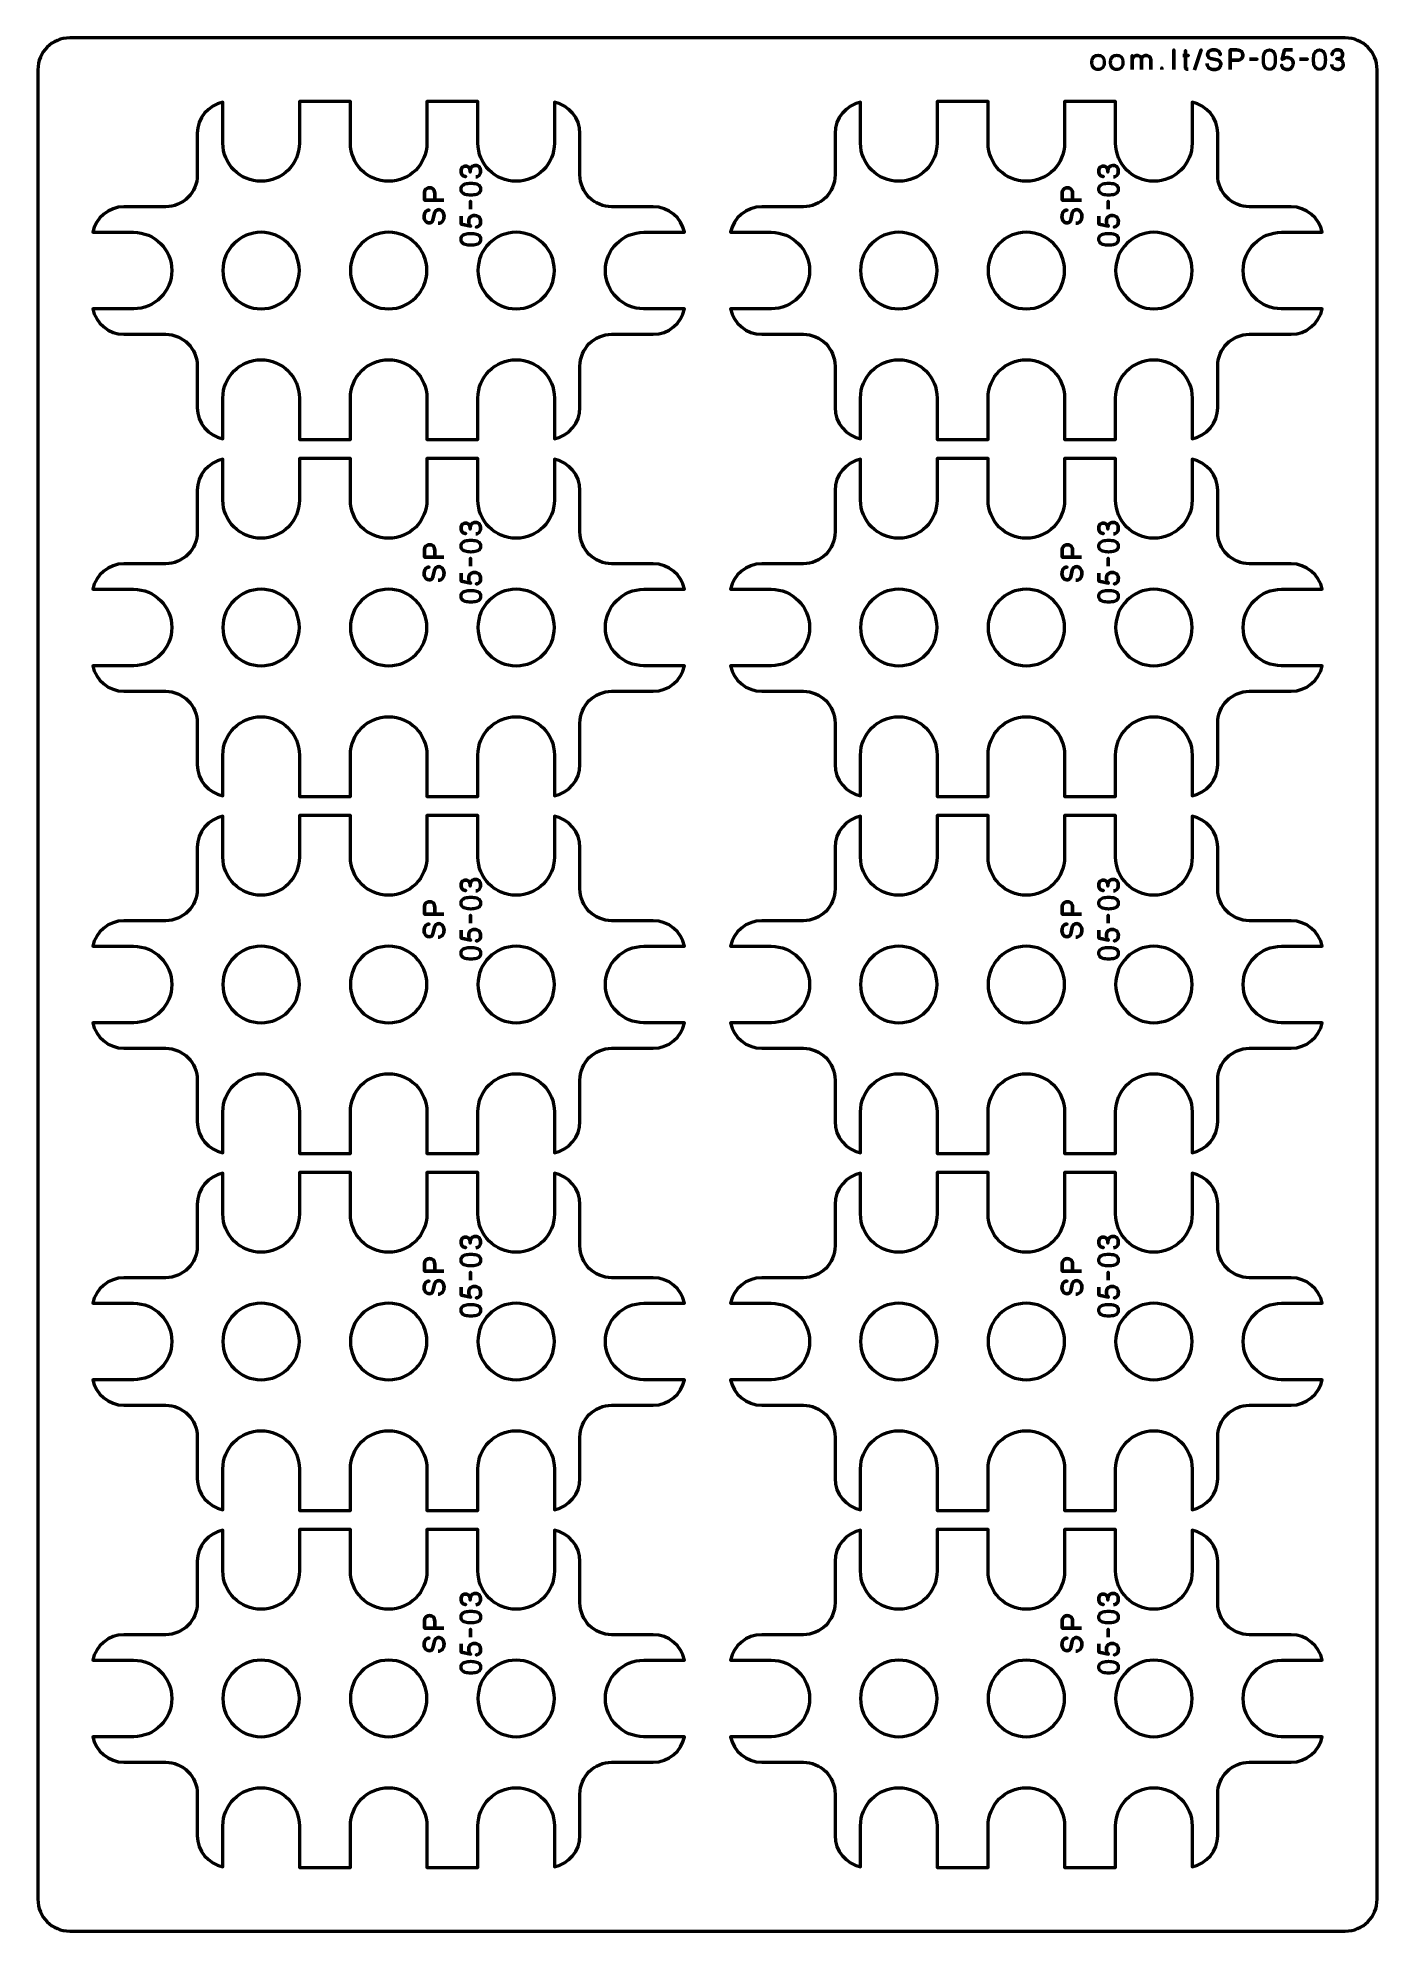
# Model space of a CAD drawing. Header units: centimetres. Extents: x -21 to 0, y -29.7 to 0.
import ezdxf

# ---------------------------------------------------------------- set-up
doc = ezdxf.new("R2010")
doc.units = ezdxf.units.CM
doc.header["$MEASUREMENT"] = 0
doc.layers.add('Layer 1', color=7, linetype='Continuous')

msp = doc.modelspace()

# ---------------------------------------------------------------- linework, layer by layer
at = {"layer": 'Layer 1', "color": 22, "lineweight": 53}
msp.add_open_spline([(-21.00003, -29.19996), (-21.00003, -29.19996), (-21.00003, -0.49992), (-21.00003, -0.49992), (-21.00003, -0.49992), (-21.00003, -0.22295), (-20.77694, 0.00004), (-20.49994, 0.00004), (-20.49994, 0.00004), (-20.49994, 0.00004), (-0.50008, 0.00004), (-0.50008, 0.00004), (-0.50008, 0.00004), (-0.22294, 0.00004), (0.00002, -0.22295), (0.00002, -0.49992), (0.00002, -0.49992), (0.00002, -0.49992), (0.00002, -29.19996), (0.00002, -29.19996), (0.00002, -29.19996), (0.00002, -29.47696), (-0.22294, -29.70005), (-0.50008, -29.70005), (-0.50008, -29.70005), (-0.50008, -29.70005), (-20.49994, -29.70005), (-20.49994, -29.70005), (-20.49994, -29.70005), (-20.77694, -29.70005), (-21.00003, -29.47696), (-21.00003, -29.19996)], degree=3, knots=[0, 0, 0, 0, 0.125, 0.125, 0.125, 0.125, 0.25, 0.25, 0.25, 0.25, 0.375, 0.375, 0.375, 0.375, 0.5, 0.5, 0.5, 0.5, 0.625, 0.625, 0.625, 0.625, 0.75, 0.75, 0.75, 0.75, 0.875, 0.875, 0.875, 0.875, 1, 1, 1, 1], dxfattribs=at)
at = {"layer": 'Layer 1', "color": 30, "lineweight": 53}
for points, knots in [([(-4.37631, -0.49489), (-4.36298, -0.49496), (-4.35056, -0.49327), (-4.33899, -0.48967), (-4.33899, -0.48967), (-4.32742, -0.48607), (-4.31719, -0.48007), (-4.30844, -0.47168), (-4.30844, -0.47168), (-4.29962, -0.46328), (-4.29278, -0.45192), (-4.28777, -0.43753), (-4.28777, -0.43753), (-4.28283, -0.42321), (-4.28029, -0.40536), (-4.28022, -0.38398), (-4.28022, -0.38398), (-4.28029, -0.36267), (-4.28283, -0.34489), (-4.28777, -0.33064), (-4.28777, -0.33064), (-4.29278, -0.31639), (-4.29962, -0.30503), (-4.30844, -0.29663), (-4.30844, -0.29663), (-4.31719, -0.2883), (-4.32742, -0.28231), (-4.33899, -0.27871), (-4.33899, -0.27871), (-4.35056, -0.27511), (-4.36298, -0.27342), (-4.37631, -0.27349), (-4.37631, -0.27349), (-4.38951, -0.27342), (-4.40193, -0.27511), (-4.4135, -0.27871), (-4.4135, -0.27871), (-4.42507, -0.28231), (-4.43523, -0.2883), (-4.44405, -0.29663), (-4.44405, -0.29663), (-4.45287, -0.30503), (-4.45978, -0.31639), (-4.46479, -0.33064), (-4.46479, -0.33064), (-4.4698, -0.34489), (-4.47234, -0.36267), (-4.47241, -0.38398), (-4.47241, -0.38398), (-4.47234, -0.40536), (-4.4698, -0.42321), (-4.46479, -0.43753), (-4.46479, -0.43753), (-4.45978, -0.45192), (-4.45287, -0.46328), (-4.44405, -0.47168), (-4.44405, -0.47168), (-4.43523, -0.48007), (-4.42507, -0.48607), (-4.4135, -0.48967), (-4.4135, -0.48967), (-4.40193, -0.49327), (-4.38951, -0.49496), (-4.37631, -0.49489)], [0, 0, 0, 0, 0.0625, 0.0625, 0.0625, 0.0625, 0.125, 0.125, 0.125, 0.125, 0.1875, 0.1875, 0.1875, 0.1875, 0.25, 0.25, 0.25, 0.25, 0.3125, 0.3125, 0.3125, 0.3125, 0.375, 0.375, 0.375, 0.375, 0.4375, 0.4375, 0.4375, 0.4375, 0.5, 0.5, 0.5, 0.5, 0.5625, 0.5625, 0.5625, 0.5625, 0.625, 0.625, 0.625, 0.625, 0.6875, 0.6875, 0.6875, 0.6875, 0.75, 0.75, 0.75, 0.75, 0.8125, 0.8125, 0.8125, 0.8125, 0.875, 0.875, 0.875, 0.875, 0.9375, 0.9375, 0.9375, 0.9375, 1, 1, 1, 1]), ([(-4.37631, -0.49489), (-4.36298, -0.49496), (-4.35056, -0.49327), (-4.33899, -0.48967), (-4.33899, -0.48967), (-4.32742, -0.48607), (-4.31719, -0.48007), (-4.30844, -0.47168), (-4.30844, -0.47168), (-4.29962, -0.46328), (-4.29278, -0.45192), (-4.28777, -0.43753), (-4.28777, -0.43753), (-4.28283, -0.42321), (-4.28029, -0.40536), (-4.28022, -0.38398), (-4.28022, -0.38398), (-4.28029, -0.36267), (-4.28283, -0.34489), (-4.28777, -0.33064), (-4.28777, -0.33064), (-4.29278, -0.31639), (-4.29962, -0.30503), (-4.30844, -0.29663), (-4.30844, -0.29663), (-4.31719, -0.2883), (-4.32742, -0.28231), (-4.33899, -0.27871), (-4.33899, -0.27871), (-4.35056, -0.27511), (-4.36298, -0.27342), (-4.37631, -0.27349), (-4.37631, -0.27349), (-4.38951, -0.27342), (-4.40193, -0.27511), (-4.4135, -0.27871), (-4.4135, -0.27871), (-4.42507, -0.28231), (-4.43523, -0.2883), (-4.44405, -0.29663), (-4.44405, -0.29663), (-4.45287, -0.30503), (-4.45978, -0.31639), (-4.46479, -0.33064), (-4.46479, -0.33064), (-4.4698, -0.34489), (-4.47234, -0.36267), (-4.47241, -0.38398), (-4.47241, -0.38398), (-4.47234, -0.40536), (-4.4698, -0.42321), (-4.46479, -0.43753), (-4.46479, -0.43753), (-4.45978, -0.45192), (-4.45287, -0.46328), (-4.44405, -0.47168), (-4.44405, -0.47168), (-4.43523, -0.48007), (-4.42507, -0.48607), (-4.4135, -0.48967), (-4.4135, -0.48967), (-4.40193, -0.49327), (-4.38951, -0.49496), (-4.37631, -0.49489)], [0, 0, 0, 0, 0.0625, 0.0625, 0.0625, 0.0625, 0.125, 0.125, 0.125, 0.125, 0.1875, 0.1875, 0.1875, 0.1875, 0.25, 0.25, 0.25, 0.25, 0.3125, 0.3125, 0.3125, 0.3125, 0.375, 0.375, 0.375, 0.375, 0.4375, 0.4375, 0.4375, 0.4375, 0.5, 0.5, 0.5, 0.5, 0.5625, 0.5625, 0.5625, 0.5625, 0.625, 0.625, 0.625, 0.625, 0.6875, 0.6875, 0.6875, 0.6875, 0.75, 0.75, 0.75, 0.75, 0.8125, 0.8125, 0.8125, 0.8125, 0.875, 0.875, 0.875, 0.875, 0.9375, 0.9375, 0.9375, 0.9375, 1, 1, 1, 1]), ([(-4.08337, -0.49489), (-4.07004, -0.49496), (-4.05762, -0.49327), (-4.04605, -0.48967), (-4.04605, -0.48967), (-4.03448, -0.48607), (-4.02425, -0.48007), (-4.0155, -0.47168), (-4.0155, -0.47168), (-4.00668, -0.46328), (-3.99984, -0.45192), (-3.99483, -0.43753), (-3.99483, -0.43753), (-3.98989, -0.42321), (-3.98735, -0.40536), (-3.98728, -0.38398), (-3.98728, -0.38398), (-3.98735, -0.36267), (-3.98989, -0.34489), (-3.99483, -0.33064), (-3.99483, -0.33064), (-3.99984, -0.31639), (-4.00668, -0.30503), (-4.0155, -0.29663), (-4.0155, -0.29663), (-4.02425, -0.2883), (-4.03448, -0.28231), (-4.04605, -0.27871), (-4.04605, -0.27871), (-4.05762, -0.27511), (-4.07004, -0.27342), (-4.08337, -0.27349), (-4.08337, -0.27349), (-4.09657, -0.27342), (-4.10899, -0.27511), (-4.12056, -0.27871), (-4.12056, -0.27871), (-4.13213, -0.28231), (-4.14229, -0.2883), (-4.15111, -0.29663), (-4.15111, -0.29663), (-4.15993, -0.30503), (-4.16684, -0.31639), (-4.17185, -0.33064), (-4.17185, -0.33064), (-4.17686, -0.34489), (-4.1794, -0.36267), (-4.17947, -0.38398), (-4.17947, -0.38398), (-4.1794, -0.40536), (-4.17686, -0.42321), (-4.17185, -0.43753), (-4.17185, -0.43753), (-4.16684, -0.45192), (-4.15993, -0.46328), (-4.15111, -0.47168), (-4.15111, -0.47168), (-4.14229, -0.48007), (-4.13213, -0.48607), (-4.12056, -0.48967), (-4.12056, -0.48967), (-4.10899, -0.49327), (-4.09657, -0.49496), (-4.08337, -0.49489)], [0, 0, 0, 0, 0.0625, 0.0625, 0.0625, 0.0625, 0.125, 0.125, 0.125, 0.125, 0.1875, 0.1875, 0.1875, 0.1875, 0.25, 0.25, 0.25, 0.25, 0.3125, 0.3125, 0.3125, 0.3125, 0.375, 0.375, 0.375, 0.375, 0.4375, 0.4375, 0.4375, 0.4375, 0.5, 0.5, 0.5, 0.5, 0.5625, 0.5625, 0.5625, 0.5625, 0.625, 0.625, 0.625, 0.625, 0.6875, 0.6875, 0.6875, 0.6875, 0.75, 0.75, 0.75, 0.75, 0.8125, 0.8125, 0.8125, 0.8125, 0.875, 0.875, 0.875, 0.875, 0.9375, 0.9375, 0.9375, 0.9375, 1, 1, 1, 1]), ([(-4.08337, -0.49489), (-4.07004, -0.49496), (-4.05762, -0.49327), (-4.04605, -0.48967), (-4.04605, -0.48967), (-4.03448, -0.48607), (-4.02425, -0.48007), (-4.0155, -0.47168), (-4.0155, -0.47168), (-4.00668, -0.46328), (-3.99984, -0.45192), (-3.99483, -0.43753), (-3.99483, -0.43753), (-3.98989, -0.42321), (-3.98735, -0.40536), (-3.98728, -0.38398), (-3.98728, -0.38398), (-3.98735, -0.36267), (-3.98989, -0.34489), (-3.99483, -0.33064), (-3.99483, -0.33064), (-3.99984, -0.31639), (-4.00668, -0.30503), (-4.0155, -0.29663), (-4.0155, -0.29663), (-4.02425, -0.2883), (-4.03448, -0.28231), (-4.04605, -0.27871), (-4.04605, -0.27871), (-4.05762, -0.27511), (-4.07004, -0.27342), (-4.08337, -0.27349), (-4.08337, -0.27349), (-4.09657, -0.27342), (-4.10899, -0.27511), (-4.12056, -0.27871), (-4.12056, -0.27871), (-4.13213, -0.28231), (-4.14229, -0.2883), (-4.15111, -0.29663), (-4.15111, -0.29663), (-4.15993, -0.30503), (-4.16684, -0.31639), (-4.17185, -0.33064), (-4.17185, -0.33064), (-4.17686, -0.34489), (-4.1794, -0.36267), (-4.17947, -0.38398), (-4.17947, -0.38398), (-4.1794, -0.40536), (-4.17686, -0.42321), (-4.17185, -0.43753), (-4.17185, -0.43753), (-4.16684, -0.45192), (-4.15993, -0.46328), (-4.15111, -0.47168), (-4.15111, -0.47168), (-4.14229, -0.48007), (-4.13213, -0.48607), (-4.12056, -0.48967), (-4.12056, -0.48967), (-4.10899, -0.49327), (-4.09657, -0.49496), (-4.08337, -0.49489)], [0, 0, 0, 0, 0.0625, 0.0625, 0.0625, 0.0625, 0.125, 0.125, 0.125, 0.125, 0.1875, 0.1875, 0.1875, 0.1875, 0.25, 0.25, 0.25, 0.25, 0.3125, 0.3125, 0.3125, 0.3125, 0.375, 0.375, 0.375, 0.375, 0.4375, 0.4375, 0.4375, 0.4375, 0.5, 0.5, 0.5, 0.5, 0.5625, 0.5625, 0.5625, 0.5625, 0.625, 0.625, 0.625, 0.625, 0.6875, 0.6875, 0.6875, 0.6875, 0.75, 0.75, 0.75, 0.75, 0.8125, 0.8125, 0.8125, 0.8125, 0.875, 0.875, 0.875, 0.875, 0.9375, 0.9375, 0.9375, 0.9375, 1, 1, 1, 1]), ([(-3.69646, -0.49489), (-3.69646, -0.49482), (-3.69646, -0.49277), (-3.69646, -0.48875), (-3.69646, -0.48875), (-3.69646, -0.4848), (-3.69646, -0.47937), (-3.69646, -0.47252), (-3.69646, -0.47252), (-3.69646, -0.46561), (-3.69646, -0.45785), (-3.69646, -0.4491), (-3.69646, -0.4491), (-3.69646, -0.44042), (-3.69646, -0.43132), (-3.69646, -0.42172), (-3.69646, -0.42172), (-3.69646, -0.4122), (-3.69646, -0.40282), (-3.69646, -0.3935), (-3.69646, -0.3935), (-3.69646, -0.38419), (-3.69646, -0.37544), (-3.69646, -0.3674), (-3.69646, -0.3674), (-3.69646, -0.35928), (-3.69646, -0.35237), (-3.69646, -0.34651), (-3.69646, -0.34651), (-3.69646, -0.34073), (-3.69646, -0.33656), (-3.69646, -0.33402), (-3.69646, -0.33402), (-3.69638, -0.33007), (-3.69702, -0.32563), (-3.69822, -0.32076), (-3.69822, -0.32076), (-3.69942, -0.31582), (-3.70146, -0.31088), (-3.70436, -0.30594), (-3.70436, -0.30594), (-3.70725, -0.30093), (-3.71127, -0.29635), (-3.71628, -0.29211), (-3.71628, -0.29211), (-3.72136, -0.28788), (-3.72771, -0.28449), (-3.73533, -0.28188), (-3.73533, -0.28188), (-3.74302, -0.27927), (-3.75219, -0.27786), (-3.76292, -0.27772), (-3.76292, -0.27772), (-3.77364, -0.27772), (-3.78324, -0.2792), (-3.79163, -0.28217), (-3.79163, -0.28217), (-3.8001, -0.2852), (-3.80737, -0.28936), (-3.81358, -0.29465), (-3.81358, -0.29465), (-3.81971, -0.29995), (-3.82487, -0.30601), (-3.82889, -0.31293), (-3.82889, -0.31293), (-3.83291, -0.31977), (-3.83587, -0.32704), (-3.83785, -0.3348), (-3.83785, -0.3348), (-3.83982, -0.34249), (-3.84081, -0.35032), (-3.84081, -0.35815), (-3.84081, -0.35815), (-3.84081, -0.35032), (-3.83982, -0.34249), (-3.83785, -0.3348), (-3.83785, -0.3348), (-3.83587, -0.32704), (-3.83291, -0.31977), (-3.82889, -0.31293), (-3.82889, -0.31293), (-3.82487, -0.30601), (-3.81971, -0.29995), (-3.81358, -0.29465), (-3.81358, -0.29465), (-3.80737, -0.28936), (-3.8001, -0.2852), (-3.79163, -0.28217), (-3.79163, -0.28217), (-3.78324, -0.2792), (-3.77364, -0.27772), (-3.76292, -0.27772), (-3.76292, -0.27772), (-3.75219, -0.27786), (-3.74302, -0.27927), (-3.73533, -0.28188), (-3.73533, -0.28188), (-3.72771, -0.28449), (-3.72136, -0.28788), (-3.71628, -0.29211), (-3.71628, -0.29211), (-3.71127, -0.29635), (-3.70725, -0.30093), (-3.70436, -0.30594), (-3.70436, -0.30594), (-3.70146, -0.31088), (-3.69942, -0.31582), (-3.69822, -0.32076), (-3.69822, -0.32076), (-3.69702, -0.32563), (-3.69638, -0.33007), (-3.69646, -0.33402), (-3.69646, -0.33402), (-3.69646, -0.33656), (-3.69646, -0.34073), (-3.69646, -0.34651), (-3.69646, -0.34651), (-3.69646, -0.35237), (-3.69646, -0.35928), (-3.69646, -0.3674), (-3.69646, -0.3674), (-3.69646, -0.37544), (-3.69646, -0.38419), (-3.69646, -0.3935), (-3.69646, -0.3935), (-3.69646, -0.40282), (-3.69646, -0.4122), (-3.69646, -0.42172), (-3.69646, -0.42172), (-3.69646, -0.43132), (-3.69646, -0.44042), (-3.69646, -0.4491), (-3.69646, -0.4491), (-3.69646, -0.45785), (-3.69646, -0.46561), (-3.69646, -0.47252), (-3.69646, -0.47252), (-3.69646, -0.47937), (-3.69646, -0.4848), (-3.69646, -0.48875), (-3.69646, -0.48875), (-3.69646, -0.49277), (-3.69646, -0.49482), (-3.69646, -0.49489)], [0, 0, 0, 0, 0.02777778, 0.02777778, 0.02777778, 0.02777778, 0.05555556, 0.05555556, 0.05555556, 0.05555556, 0.08333333, 0.08333333, 0.08333333, 0.08333333, 0.11111111, 0.11111111, 0.11111111, 0.11111111, 0.13888889, 0.13888889, 0.13888889, 0.13888889, 0.16666667, 0.16666667, 0.16666667, 0.16666667, 0.19444444, 0.19444444, 0.19444444, 0.19444444, 0.22222222, 0.22222222, 0.22222222, 0.22222222, 0.25, 0.25, 0.25, 0.25, 0.27777778, 0.27777778, 0.27777778, 0.27777778, 0.30555556, 0.30555556, 0.30555556, 0.30555556, 0.33333333, 0.33333333, 0.33333333, 0.33333333, 0.36111111, 0.36111111, 0.36111111, 0.36111111, 0.38888889, 0.38888889, 0.38888889, 0.38888889, 0.41666667, 0.41666667, 0.41666667, 0.41666667, 0.44444444, 0.44444444, 0.44444444, 0.44444444, 0.47222222, 0.47222222, 0.47222222, 0.47222222, 0.5, 0.5, 0.5, 0.5, 0.52777778, 0.52777778, 0.52777778, 0.52777778, 0.55555556, 0.55555556, 0.55555556, 0.55555556, 0.58333333, 0.58333333, 0.58333333, 0.58333333, 0.61111111, 0.61111111, 0.61111111, 0.61111111, 0.63888889, 0.63888889, 0.63888889, 0.63888889, 0.66666667, 0.66666667, 0.66666667, 0.66666667, 0.69444444, 0.69444444, 0.69444444, 0.69444444, 0.72222222, 0.72222222, 0.72222222, 0.72222222, 0.75, 0.75, 0.75, 0.75, 0.77777778, 0.77777778, 0.77777778, 0.77777778, 0.80555556, 0.80555556, 0.80555556, 0.80555556, 0.83333333, 0.83333333, 0.83333333, 0.83333333, 0.86111111, 0.86111111, 0.86111111, 0.86111111, 0.88888889, 0.88888889, 0.88888889, 0.88888889, 0.91666667, 0.91666667, 0.91666667, 0.91666667, 0.94444444, 0.94444444, 0.94444444, 0.94444444, 0.97222222, 0.97222222, 0.97222222, 0.97222222, 1, 1, 1, 1]), ([(-3.84081, -0.49489), (-3.84081, -0.49489), (-3.84081, -0.27772), (-3.84081, -0.27772), (-3.84081, -0.27772), (-3.84081, -0.27772), (-3.84081, -0.49489), (-3.84081, -0.49489)], [0, 0, 0, 0, 0.5, 0.5, 0.5, 0.5, 1, 1, 1, 1]), ([(-3.55083, -0.49489), (-3.55083, -0.49482), (-3.55083, -0.49277), (-3.55083, -0.48875), (-3.55083, -0.48875), (-3.55083, -0.4848), (-3.55083, -0.47937), (-3.55083, -0.47252), (-3.55083, -0.47252), (-3.55083, -0.46561), (-3.55083, -0.45785), (-3.55083, -0.4491), (-3.55083, -0.4491), (-3.55083, -0.44042), (-3.55083, -0.43132), (-3.55083, -0.42172), (-3.55083, -0.42172), (-3.55083, -0.4122), (-3.55083, -0.40282), (-3.55083, -0.3935), (-3.55083, -0.3935), (-3.55083, -0.38419), (-3.55083, -0.37544), (-3.55083, -0.3674), (-3.55083, -0.3674), (-3.55083, -0.35928), (-3.55083, -0.35237), (-3.55083, -0.34651), (-3.55083, -0.34651), (-3.55083, -0.34073), (-3.55083, -0.33656), (-3.55083, -0.33402), (-3.55083, -0.33402), (-3.55083, -0.33007), (-3.55161, -0.32563), (-3.55323, -0.32076), (-3.55323, -0.32076), (-3.55478, -0.31582), (-3.55732, -0.31088), (-3.56085, -0.30594), (-3.56085, -0.30594), (-3.56431, -0.30093), (-3.56889, -0.29635), (-3.57454, -0.29211), (-3.57454, -0.29211), (-3.58018, -0.28788), (-3.58702, -0.28449), (-3.59507, -0.28188), (-3.59507, -0.28188), (-3.60311, -0.27927), (-3.61249, -0.27786), (-3.62322, -0.27772), (-3.62322, -0.27772), (-3.63394, -0.27772), (-3.6434, -0.2792), (-3.65151, -0.28217), (-3.65151, -0.28217), (-3.65955, -0.2852), (-3.66647, -0.28936), (-3.67225, -0.29465), (-3.67225, -0.29465), (-3.67797, -0.29995), (-3.68256, -0.30601), (-3.68615, -0.31293), (-3.68615, -0.31293), (-3.68975, -0.31977), (-3.69236, -0.32704), (-3.69399, -0.3348), (-3.69399, -0.3348), (-3.69568, -0.34249), (-3.69646, -0.35032), (-3.69646, -0.35815), (-3.69646, -0.35815), (-3.69646, -0.35032), (-3.69568, -0.34249), (-3.69399, -0.3348), (-3.69399, -0.3348), (-3.69236, -0.32704), (-3.68975, -0.31977), (-3.68615, -0.31293), (-3.68615, -0.31293), (-3.68256, -0.30601), (-3.67797, -0.29995), (-3.67225, -0.29465), (-3.67225, -0.29465), (-3.66647, -0.28936), (-3.65955, -0.2852), (-3.65151, -0.28217), (-3.65151, -0.28217), (-3.6434, -0.2792), (-3.63394, -0.27772), (-3.62322, -0.27772), (-3.62322, -0.27772), (-3.61249, -0.27786), (-3.60311, -0.27927), (-3.59507, -0.28188), (-3.59507, -0.28188), (-3.58702, -0.28449), (-3.58018, -0.28788), (-3.57454, -0.29211), (-3.57454, -0.29211), (-3.56889, -0.29635), (-3.56431, -0.30093), (-3.56085, -0.30594), (-3.56085, -0.30594), (-3.55732, -0.31088), (-3.55478, -0.31582), (-3.55323, -0.32076), (-3.55323, -0.32076), (-3.55161, -0.32563), (-3.55083, -0.33007), (-3.55083, -0.33402), (-3.55083, -0.33402), (-3.55083, -0.33656), (-3.55083, -0.34073), (-3.55083, -0.34651), (-3.55083, -0.34651), (-3.55083, -0.35237), (-3.55083, -0.35928), (-3.55083, -0.3674), (-3.55083, -0.3674), (-3.55083, -0.37544), (-3.55083, -0.38419), (-3.55083, -0.3935), (-3.55083, -0.3935), (-3.55083, -0.40282), (-3.55083, -0.4122), (-3.55083, -0.42172), (-3.55083, -0.42172), (-3.55083, -0.43132), (-3.55083, -0.44042), (-3.55083, -0.4491), (-3.55083, -0.4491), (-3.55083, -0.45785), (-3.55083, -0.46561), (-3.55083, -0.47252), (-3.55083, -0.47252), (-3.55083, -0.47937), (-3.55083, -0.4848), (-3.55083, -0.48875), (-3.55083, -0.48875), (-3.55083, -0.49277), (-3.55083, -0.49482), (-3.55083, -0.49489)], [0, 0, 0, 0, 0.02777778, 0.02777778, 0.02777778, 0.02777778, 0.05555556, 0.05555556, 0.05555556, 0.05555556, 0.08333333, 0.08333333, 0.08333333, 0.08333333, 0.11111111, 0.11111111, 0.11111111, 0.11111111, 0.13888889, 0.13888889, 0.13888889, 0.13888889, 0.16666667, 0.16666667, 0.16666667, 0.16666667, 0.19444444, 0.19444444, 0.19444444, 0.19444444, 0.22222222, 0.22222222, 0.22222222, 0.22222222, 0.25, 0.25, 0.25, 0.25, 0.27777778, 0.27777778, 0.27777778, 0.27777778, 0.30555556, 0.30555556, 0.30555556, 0.30555556, 0.33333333, 0.33333333, 0.33333333, 0.33333333, 0.36111111, 0.36111111, 0.36111111, 0.36111111, 0.38888889, 0.38888889, 0.38888889, 0.38888889, 0.41666667, 0.41666667, 0.41666667, 0.41666667, 0.44444444, 0.44444444, 0.44444444, 0.44444444, 0.47222222, 0.47222222, 0.47222222, 0.47222222, 0.5, 0.5, 0.5, 0.5, 0.52777778, 0.52777778, 0.52777778, 0.52777778, 0.55555556, 0.55555556, 0.55555556, 0.55555556, 0.58333333, 0.58333333, 0.58333333, 0.58333333, 0.61111111, 0.61111111, 0.61111111, 0.61111111, 0.63888889, 0.63888889, 0.63888889, 0.63888889, 0.66666667, 0.66666667, 0.66666667, 0.66666667, 0.69444444, 0.69444444, 0.69444444, 0.69444444, 0.72222222, 0.72222222, 0.72222222, 0.72222222, 0.75, 0.75, 0.75, 0.75, 0.77777778, 0.77777778, 0.77777778, 0.77777778, 0.80555556, 0.80555556, 0.80555556, 0.80555556, 0.83333333, 0.83333333, 0.83333333, 0.83333333, 0.86111111, 0.86111111, 0.86111111, 0.86111111, 0.88888889, 0.88888889, 0.88888889, 0.88888889, 0.91666667, 0.91666667, 0.91666667, 0.91666667, 0.94444444, 0.94444444, 0.94444444, 0.94444444, 0.97222222, 0.97222222, 0.97222222, 0.97222222, 1, 1, 1, 1]), ([(-3.1893, -0.49489), (-3.1893, -0.49489), (-3.1893, -0.18967), (-3.1893, -0.18967), (-3.1893, -0.18967), (-3.1893, -0.18967), (-3.1893, -0.49489), (-3.1893, -0.49489)], [0, 0, 0, 0, 0.5, 0.5, 0.5, 0.5, 1, 1, 1, 1]), ([(-3.04833, -0.27561), (-3.04833, -0.27561), (-2.95985, -0.27561), (-2.95985, -0.27561), (-2.95985, -0.27561), (-2.95985, -0.27561), (-3.04833, -0.27561), (-3.04833, -0.27561)], [0, 0, 0, 0, 0.5, 0.5, 0.5, 0.5, 1, 1, 1, 1]), ([(-2.9607, -0.49277), (-2.96592, -0.4932), (-2.97114, -0.49334), (-2.97622, -0.4932), (-2.97622, -0.4932), (-2.9813, -0.49306), (-2.98589, -0.49228), (-2.99005, -0.49073), (-2.99005, -0.49073), (-2.99421, -0.48925), (-2.99753, -0.48656), (-3.00007, -0.48275), (-3.00007, -0.48275), (-3.00254, -0.47894), (-3.00381, -0.47351), (-3.00388, -0.46653), (-3.00388, -0.46653), (-3.00388, -0.46321), (-3.00388, -0.45757), (-3.00388, -0.44966), (-3.00388, -0.44966), (-3.00388, -0.44169), (-3.00388, -0.4321), (-3.00388, -0.42074), (-3.00388, -0.42074), (-3.00388, -0.40938), (-3.00388, -0.39696), (-3.00388, -0.38348), (-3.00388, -0.38348), (-3.00388, -0.37001), (-3.00388, -0.35611), (-3.00388, -0.34172), (-3.00388, -0.34172), (-3.00388, -0.32732), (-3.00388, -0.31314), (-3.00388, -0.2991), (-3.00388, -0.2991), (-3.00388, -0.28506), (-3.00388, -0.27187), (-3.00388, -0.25945), (-3.00388, -0.25945), (-3.00388, -0.24703), (-3.00388, -0.23602), (-3.00388, -0.2265), (-3.00388, -0.2265), (-3.00388, -0.2169), (-3.00388, -0.20942), (-3.00388, -0.20392), (-3.00388, -0.20392), (-3.00388, -0.19849), (-3.00388, -0.19567), (-3.00388, -0.1956), (-3.00388, -0.1956), (-3.00388, -0.19567), (-3.00388, -0.19849), (-3.00388, -0.20392), (-3.00388, -0.20392), (-3.00388, -0.20942), (-3.00388, -0.2169), (-3.00388, -0.2265), (-3.00388, -0.2265), (-3.00388, -0.23602), (-3.00388, -0.24703), (-3.00388, -0.25945), (-3.00388, -0.25945), (-3.00388, -0.27187), (-3.00388, -0.28506), (-3.00388, -0.2991), (-3.00388, -0.2991), (-3.00388, -0.31314), (-3.00388, -0.32732), (-3.00388, -0.34172), (-3.00388, -0.34172), (-3.00388, -0.35611), (-3.00388, -0.37001), (-3.00388, -0.38348), (-3.00388, -0.38348), (-3.00388, -0.39696), (-3.00388, -0.40938), (-3.00388, -0.42074), (-3.00388, -0.42074), (-3.00388, -0.4321), (-3.00388, -0.44169), (-3.00388, -0.44966), (-3.00388, -0.44966), (-3.00388, -0.45757), (-3.00388, -0.46321), (-3.00388, -0.46653), (-3.00388, -0.46653), (-3.00381, -0.47351), (-3.00254, -0.47894), (-3.00007, -0.48275), (-3.00007, -0.48275), (-2.99753, -0.48656), (-2.99421, -0.48925), (-2.99005, -0.49073), (-2.99005, -0.49073), (-2.98589, -0.49228), (-2.9813, -0.49306), (-2.97622, -0.4932), (-2.97622, -0.4932), (-2.97114, -0.49334), (-2.96592, -0.4932), (-2.9607, -0.49277)], [0, 0, 0, 0, 0.03846154, 0.03846154, 0.03846154, 0.03846154, 0.07692308, 0.07692308, 0.07692308, 0.07692308, 0.11538462, 0.11538462, 0.11538462, 0.11538462, 0.15384615, 0.15384615, 0.15384615, 0.15384615, 0.19230769, 0.19230769, 0.19230769, 0.19230769, 0.23076923, 0.23076923, 0.23076923, 0.23076923, 0.26923077, 0.26923077, 0.26923077, 0.26923077, 0.30769231, 0.30769231, 0.30769231, 0.30769231, 0.34615385, 0.34615385, 0.34615385, 0.34615385, 0.38461538, 0.38461538, 0.38461538, 0.38461538, 0.42307692, 0.42307692, 0.42307692, 0.42307692, 0.46153846, 0.46153846, 0.46153846, 0.46153846, 0.5, 0.5, 0.5, 0.5, 0.53846154, 0.53846154, 0.53846154, 0.53846154, 0.57692308, 0.57692308, 0.57692308, 0.57692308, 0.61538462, 0.61538462, 0.61538462, 0.61538462, 0.65384615, 0.65384615, 0.65384615, 0.65384615, 0.69230769, 0.69230769, 0.69230769, 0.69230769, 0.73076923, 0.73076923, 0.73076923, 0.73076923, 0.76923077, 0.76923077, 0.76923077, 0.76923077, 0.80769231, 0.80769231, 0.80769231, 0.80769231, 0.84615385, 0.84615385, 0.84615385, 0.84615385, 0.88461538, 0.88461538, 0.88461538, 0.88461538, 0.92307692, 0.92307692, 0.92307692, 0.92307692, 0.96153846, 0.96153846, 0.96153846, 0.96153846, 1, 1, 1, 1]), ([(-2.8646, -0.49912), (-2.8646, -0.49912), (-2.76088, -0.18671), (-2.76088, -0.18671), (-2.76088, -0.18671), (-2.76088, -0.18671), (-2.8646, -0.49912), (-2.8646, -0.49912)], [0, 0, 0, 0, 0.5, 0.5, 0.5, 0.5, 1, 1, 1, 1]), ([(-2.66479, -0.4026), (-2.66465, -0.41947), (-2.66169, -0.43393), (-2.65576, -0.446), (-2.65576, -0.446), (-2.6499, -0.45799), (-2.64172, -0.4678), (-2.63142, -0.47542), (-2.63142, -0.47542), (-2.62105, -0.48297), (-2.60912, -0.48854), (-2.59565, -0.49214), (-2.59565, -0.49214), (-2.58224, -0.49567), (-2.56785, -0.49743), (-2.55261, -0.49743), (-2.55261, -0.49743), (-2.53723, -0.49736), (-2.5234, -0.4951), (-2.51105, -0.4908), (-2.51105, -0.4908), (-2.49877, -0.48649), (-2.48826, -0.48071), (-2.47944, -0.47344), (-2.47944, -0.47344), (-2.47069, -0.46617), (-2.46392, -0.45806), (-2.45912, -0.44903), (-2.45912, -0.44903), (-2.45432, -0.44), (-2.45178, -0.43076), (-2.45143, -0.42123), (-2.45143, -0.42123), (-2.45101, -0.40874), (-2.45284, -0.39731), (-2.45686, -0.38701), (-2.45686, -0.38701), (-2.46089, -0.37671), (-2.4671, -0.3681), (-2.47549, -0.36105), (-2.47549, -0.36105), (-2.48382, -0.35399), (-2.49433, -0.34905), (-2.50689, -0.3463), (-2.50689, -0.3463), (-2.50689, -0.3463), (-2.6106, -0.32386), (-2.6106, -0.32386), (-2.6106, -0.32386), (-2.62034, -0.32182), (-2.62874, -0.31836), (-2.63565, -0.31356), (-2.63565, -0.31356), (-2.64257, -0.3087), (-2.64793, -0.30199), (-2.6516, -0.29338), (-2.6516, -0.29338), (-2.65527, -0.28485), (-2.65717, -0.27398), (-2.65717, -0.26079), (-2.65717, -0.26079), (-2.65717, -0.25077), (-2.65512, -0.24132), (-2.65096, -0.23243), (-2.65096, -0.23243), (-2.64687, -0.22354), (-2.6408, -0.2157), (-2.63283, -0.20879), (-2.63283, -0.20879), (-2.62486, -0.20195), (-2.61498, -0.19658), (-2.60327, -0.1927), (-2.60327, -0.1927), (-2.59148, -0.18875), (-2.57801, -0.18678), (-2.56277, -0.18671), (-2.56277, -0.18671), (-2.54746, -0.18671), (-2.53342, -0.18847), (-2.52058, -0.192), (-2.52058, -0.192), (-2.50781, -0.19553), (-2.49673, -0.20061), (-2.48742, -0.20738), (-2.48742, -0.20738), (-2.4781, -0.21415), (-2.47091, -0.22248), (-2.46597, -0.23221), (-2.46597, -0.23221), (-2.46103, -0.24202), (-2.4587, -0.25324), (-2.45905, -0.26587), (-2.45905, -0.26587), (-2.4587, -0.25324), (-2.46103, -0.24202), (-2.46597, -0.23221), (-2.46597, -0.23221), (-2.47091, -0.22248), (-2.4781, -0.21415), (-2.48742, -0.20738), (-2.48742, -0.20738), (-2.49673, -0.20061), (-2.50781, -0.19553), (-2.52058, -0.192), (-2.52058, -0.192), (-2.53342, -0.18847), (-2.54746, -0.18671), (-2.56277, -0.18671), (-2.56277, -0.18671), (-2.57801, -0.18678), (-2.59148, -0.18875), (-2.60327, -0.1927), (-2.60327, -0.1927), (-2.61498, -0.19658), (-2.62486, -0.20195), (-2.63283, -0.20879), (-2.63283, -0.20879), (-2.6408, -0.2157), (-2.64687, -0.22354), (-2.65096, -0.23243), (-2.65096, -0.23243), (-2.65512, -0.24132), (-2.65717, -0.25077), (-2.65717, -0.26079), (-2.65717, -0.26079), (-2.65717, -0.27398), (-2.65534, -0.28485), (-2.65181, -0.29331), (-2.65181, -0.29331), (-2.64821, -0.30185), (-2.64292, -0.30848), (-2.636, -0.31335), (-2.636, -0.31335), (-2.62909, -0.31815), (-2.62062, -0.32168), (-2.6106, -0.32386), (-2.6106, -0.32386), (-2.6106, -0.32386), (-2.50689, -0.3463), (-2.50689, -0.3463), (-2.50689, -0.3463), (-2.49405, -0.34905), (-2.48346, -0.35399), (-2.47514, -0.36105), (-2.47514, -0.36105), (-2.46674, -0.3681), (-2.4606, -0.37671), (-2.45665, -0.38701), (-2.45665, -0.38701), (-2.45277, -0.39731), (-2.45101, -0.40874), (-2.45143, -0.42123), (-2.45143, -0.42123), (-2.45178, -0.43076), (-2.45432, -0.44), (-2.45912, -0.44903), (-2.45912, -0.44903), (-2.46392, -0.45806), (-2.47069, -0.46617), (-2.47944, -0.47344), (-2.47944, -0.47344), (-2.48826, -0.48071), (-2.49877, -0.48649), (-2.51105, -0.4908), (-2.51105, -0.4908), (-2.5234, -0.4951), (-2.53723, -0.49736), (-2.55261, -0.49743), (-2.55261, -0.49743), (-2.56785, -0.49743), (-2.58224, -0.49567), (-2.59565, -0.49214), (-2.59565, -0.49214), (-2.60912, -0.48854), (-2.62105, -0.48297), (-2.63142, -0.47542), (-2.63142, -0.47542), (-2.64172, -0.4678), (-2.6499, -0.45799), (-2.65576, -0.446), (-2.65576, -0.446), (-2.66169, -0.43393), (-2.66465, -0.41947), (-2.66479, -0.4026)], [0, 0, 0, 0, 0.02173913, 0.02173913, 0.02173913, 0.02173913, 0.04347826, 0.04347826, 0.04347826, 0.04347826, 0.06521739, 0.06521739, 0.06521739, 0.06521739, 0.08695652, 0.08695652, 0.08695652, 0.08695652, 0.10869565, 0.10869565, 0.10869565, 0.10869565, 0.13043478, 0.13043478, 0.13043478, 0.13043478, 0.15217391, 0.15217391, 0.15217391, 0.15217391, 0.17391304, 0.17391304, 0.17391304, 0.17391304, 0.19565217, 0.19565217, 0.19565217, 0.19565217, 0.2173913, 0.2173913, 0.2173913, 0.2173913, 0.23913043, 0.23913043, 0.23913043, 0.23913043, 0.26086957, 0.26086957, 0.26086957, 0.26086957, 0.2826087, 0.2826087, 0.2826087, 0.2826087, 0.30434783, 0.30434783, 0.30434783, 0.30434783, 0.32608696, 0.32608696, 0.32608696, 0.32608696, 0.34782609, 0.34782609, 0.34782609, 0.34782609, 0.36956522, 0.36956522, 0.36956522, 0.36956522, 0.39130435, 0.39130435, 0.39130435, 0.39130435, 0.41304348, 0.41304348, 0.41304348, 0.41304348, 0.43478261, 0.43478261, 0.43478261, 0.43478261, 0.45652174, 0.45652174, 0.45652174, 0.45652174, 0.47826087, 0.47826087, 0.47826087, 0.47826087, 0.5, 0.5, 0.5, 0.5, 0.52173913, 0.52173913, 0.52173913, 0.52173913, 0.54347826, 0.54347826, 0.54347826, 0.54347826, 0.56521739, 0.56521739, 0.56521739, 0.56521739, 0.58695652, 0.58695652, 0.58695652, 0.58695652, 0.60869565, 0.60869565, 0.60869565, 0.60869565, 0.63043478, 0.63043478, 0.63043478, 0.63043478, 0.65217391, 0.65217391, 0.65217391, 0.65217391, 0.67391304, 0.67391304, 0.67391304, 0.67391304, 0.69565217, 0.69565217, 0.69565217, 0.69565217, 0.7173913, 0.7173913, 0.7173913, 0.7173913, 0.73913043, 0.73913043, 0.73913043, 0.73913043, 0.76086957, 0.76086957, 0.76086957, 0.76086957, 0.7826087, 0.7826087, 0.7826087, 0.7826087, 0.80434783, 0.80434783, 0.80434783, 0.80434783, 0.82608696, 0.82608696, 0.82608696, 0.82608696, 0.84782609, 0.84782609, 0.84782609, 0.84782609, 0.86956522, 0.86956522, 0.86956522, 0.86956522, 0.89130435, 0.89130435, 0.89130435, 0.89130435, 0.91304348, 0.91304348, 0.91304348, 0.91304348, 0.93478261, 0.93478261, 0.93478261, 0.93478261, 0.95652174, 0.95652174, 0.95652174, 0.95652174, 0.97826087, 0.97826087, 0.97826087, 0.97826087, 1, 1, 1, 1]), ([(-2.30284, -0.49489), (-2.30284, -0.49489), (-2.30284, -0.18967), (-2.30284, -0.18967), (-2.30284, -0.18967), (-2.30284, -0.18967), (-2.20547, -0.18967), (-2.20547, -0.18967), (-2.20547, -0.18967), (-2.186, -0.18974), (-2.16999, -0.19193), (-2.15736, -0.19616), (-2.15736, -0.19616), (-2.1448, -0.20032), (-2.13492, -0.20611), (-2.12779, -0.21345), (-2.12779, -0.21345), (-2.12067, -0.22071), (-2.11559, -0.22904), (-2.11248, -0.23842), (-2.11248, -0.23842), (-2.10945, -0.24781), (-2.10769, -0.25761), (-2.10726, -0.26799), (-2.10726, -0.26799), (-2.10677, -0.27836), (-2.10797, -0.28852), (-2.11079, -0.29839), (-2.11079, -0.29839), (-2.11368, -0.30827), (-2.11855, -0.31723), (-2.12554, -0.32528), (-2.12554, -0.32528), (-2.13245, -0.33332), (-2.14183, -0.33974), (-2.15362, -0.34447), (-2.15362, -0.34447), (-2.1654, -0.34926), (-2.18, -0.35166), (-2.19743, -0.3518), (-2.19743, -0.3518), (-2.19743, -0.3518), (-2.30284, -0.3518), (-2.30284, -0.3518), (-2.30284, -0.3518), (-2.30284, -0.3518), (-2.19743, -0.3518), (-2.19743, -0.3518), (-2.19743, -0.3518), (-2.18036, -0.35166), (-2.16589, -0.34926), (-2.15418, -0.34447), (-2.15418, -0.34447), (-2.1424, -0.33974), (-2.13301, -0.33332), (-2.12596, -0.32528), (-2.12596, -0.32528), (-2.11897, -0.31723), (-2.11396, -0.30827), (-2.111, -0.29839), (-2.111, -0.29839), (-2.10804, -0.28852), (-2.10677, -0.27836), (-2.10726, -0.26799), (-2.10726, -0.26799), (-2.10769, -0.25761), (-2.10945, -0.24781), (-2.11262, -0.23842), (-2.11262, -0.23842), (-2.11573, -0.22904), (-2.12095, -0.22071), (-2.12808, -0.21345), (-2.12808, -0.21345), (-2.13527, -0.20611), (-2.14515, -0.20032), (-2.15771, -0.19616), (-2.15771, -0.19616), (-2.17034, -0.19193), (-2.18621, -0.18974), (-2.20547, -0.18967), (-2.20547, -0.18967), (-2.20547, -0.18967), (-2.30284, -0.18967), (-2.30284, -0.18967), (-2.30284, -0.18967), (-2.30284, -0.18967), (-2.30284, -0.49489), (-2.30284, -0.49489)], [0, 0, 0, 0, 0.04545455, 0.04545455, 0.04545455, 0.04545455, 0.09090909, 0.09090909, 0.09090909, 0.09090909, 0.13636364, 0.13636364, 0.13636364, 0.13636364, 0.18181818, 0.18181818, 0.18181818, 0.18181818, 0.22727273, 0.22727273, 0.22727273, 0.22727273, 0.27272727, 0.27272727, 0.27272727, 0.27272727, 0.31818182, 0.31818182, 0.31818182, 0.31818182, 0.36363636, 0.36363636, 0.36363636, 0.36363636, 0.40909091, 0.40909091, 0.40909091, 0.40909091, 0.45454545, 0.45454545, 0.45454545, 0.45454545, 0.5, 0.5, 0.5, 0.5, 0.54545455, 0.54545455, 0.54545455, 0.54545455, 0.59090909, 0.59090909, 0.59090909, 0.59090909, 0.63636364, 0.63636364, 0.63636364, 0.63636364, 0.68181818, 0.68181818, 0.68181818, 0.68181818, 0.72727273, 0.72727273, 0.72727273, 0.72727273, 0.77272727, 0.77272727, 0.77272727, 0.77272727, 0.81818182, 0.81818182, 0.81818182, 0.81818182, 0.86363636, 0.86363636, 0.86363636, 0.86363636, 0.90909091, 0.90909091, 0.90909091, 0.90909091, 0.95454545, 0.95454545, 0.95454545, 0.95454545, 1, 1, 1, 1]), ([(-1.68986, -0.49489), (-1.67505, -0.49482), (-1.66228, -0.49221), (-1.65162, -0.48713), (-1.65162, -0.48713), (-1.64104, -0.48205), (-1.63222, -0.47478), (-1.62517, -0.46554), (-1.62517, -0.46554), (-1.61818, -0.45623), (-1.61268, -0.44522), (-1.60859, -0.43252), (-1.60859, -0.43252), (-1.60456, -0.41982), (-1.60167, -0.40592), (-1.60005, -0.39068), (-1.60005, -0.39068), (-1.59835, -0.37544), (-1.59751, -0.35942), (-1.59758, -0.34249), (-1.59758, -0.34249), (-1.59751, -0.32563), (-1.59835, -0.30961), (-1.60005, -0.29444), (-1.60005, -0.29444), (-1.60167, -0.27927), (-1.60456, -0.2653), (-1.60859, -0.2526), (-1.60859, -0.2526), (-1.61268, -0.23997), (-1.61818, -0.22897), (-1.62517, -0.21958), (-1.62517, -0.21958), (-1.63222, -0.21027), (-1.64104, -0.203), (-1.65162, -0.19792), (-1.65162, -0.19792), (-1.66228, -0.19277), (-1.67505, -0.19016), (-1.68986, -0.19009), (-1.68986, -0.19009), (-1.70468, -0.19016), (-1.71745, -0.19277), (-1.72811, -0.19792), (-1.72811, -0.19792), (-1.73869, -0.203), (-1.74751, -0.21027), (-1.75456, -0.21958), (-1.75456, -0.21958), (-1.76155, -0.22897), (-1.76705, -0.23997), (-1.77114, -0.2526), (-1.77114, -0.2526), (-1.77517, -0.2653), (-1.77806, -0.27927), (-1.77968, -0.29444), (-1.77968, -0.29444), (-1.78137, -0.30961), (-1.78222, -0.32563), (-1.78215, -0.34249), (-1.78215, -0.34249), (-1.78222, -0.35942), (-1.78137, -0.37544), (-1.77968, -0.39068), (-1.77968, -0.39068), (-1.77806, -0.40592), (-1.77517, -0.41982), (-1.77114, -0.43252), (-1.77114, -0.43252), (-1.76705, -0.44522), (-1.76155, -0.45623), (-1.75456, -0.46554), (-1.75456, -0.46554), (-1.74751, -0.47478), (-1.73869, -0.48205), (-1.72811, -0.48713), (-1.72811, -0.48713), (-1.71745, -0.49221), (-1.70468, -0.49482), (-1.68986, -0.49489)], [0, 0, 0, 0, 0.05, 0.05, 0.05, 0.05, 0.1, 0.1, 0.1, 0.1, 0.15, 0.15, 0.15, 0.15, 0.2, 0.2, 0.2, 0.2, 0.25, 0.25, 0.25, 0.25, 0.3, 0.3, 0.3, 0.3, 0.35, 0.35, 0.35, 0.35, 0.4, 0.4, 0.4, 0.4, 0.45, 0.45, 0.45, 0.45, 0.5, 0.5, 0.5, 0.5, 0.55, 0.55, 0.55, 0.55, 0.6, 0.6, 0.6, 0.6, 0.65, 0.65, 0.65, 0.65, 0.7, 0.7, 0.7, 0.7, 0.75, 0.75, 0.75, 0.75, 0.8, 0.8, 0.8, 0.8, 0.85, 0.85, 0.85, 0.85, 0.9, 0.9, 0.9, 0.9, 0.95, 0.95, 0.95, 0.95, 1, 1, 1, 1]), ([(-1.68986, -0.49489), (-1.67505, -0.49482), (-1.66228, -0.49221), (-1.65162, -0.48713), (-1.65162, -0.48713), (-1.64104, -0.48205), (-1.63222, -0.47478), (-1.62517, -0.46554), (-1.62517, -0.46554), (-1.61818, -0.45623), (-1.61268, -0.44522), (-1.60859, -0.43252), (-1.60859, -0.43252), (-1.60456, -0.41982), (-1.60167, -0.40592), (-1.60005, -0.39068), (-1.60005, -0.39068), (-1.59835, -0.37544), (-1.59751, -0.35942), (-1.59758, -0.34249), (-1.59758, -0.34249), (-1.59751, -0.32563), (-1.59835, -0.30961), (-1.60005, -0.29444), (-1.60005, -0.29444), (-1.60167, -0.27927), (-1.60456, -0.2653), (-1.60859, -0.2526), (-1.60859, -0.2526), (-1.61268, -0.23997), (-1.61818, -0.22897), (-1.62517, -0.21958), (-1.62517, -0.21958), (-1.63222, -0.21027), (-1.64104, -0.203), (-1.65162, -0.19792), (-1.65162, -0.19792), (-1.66228, -0.19277), (-1.67505, -0.19016), (-1.68986, -0.19009), (-1.68986, -0.19009), (-1.70468, -0.19016), (-1.71745, -0.19277), (-1.72811, -0.19792), (-1.72811, -0.19792), (-1.73869, -0.203), (-1.74751, -0.21027), (-1.75456, -0.21958), (-1.75456, -0.21958), (-1.76155, -0.22897), (-1.76705, -0.23997), (-1.77114, -0.2526), (-1.77114, -0.2526), (-1.77517, -0.2653), (-1.77806, -0.27927), (-1.77968, -0.29444), (-1.77968, -0.29444), (-1.78137, -0.30961), (-1.78222, -0.32563), (-1.78215, -0.34249), (-1.78215, -0.34249), (-1.78222, -0.35942), (-1.78137, -0.37544), (-1.77968, -0.39068), (-1.77968, -0.39068), (-1.77806, -0.40592), (-1.77517, -0.41982), (-1.77114, -0.43252), (-1.77114, -0.43252), (-1.76705, -0.44522), (-1.76155, -0.45623), (-1.75456, -0.46554), (-1.75456, -0.46554), (-1.74751, -0.47478), (-1.73869, -0.48205), (-1.72811, -0.48713), (-1.72811, -0.48713), (-1.71745, -0.49221), (-1.70468, -0.49482), (-1.68986, -0.49489)], [0, 0, 0, 0, 0.05, 0.05, 0.05, 0.05, 0.1, 0.1, 0.1, 0.1, 0.15, 0.15, 0.15, 0.15, 0.2, 0.2, 0.2, 0.2, 0.25, 0.25, 0.25, 0.25, 0.3, 0.3, 0.3, 0.3, 0.35, 0.35, 0.35, 0.35, 0.4, 0.4, 0.4, 0.4, 0.45, 0.45, 0.45, 0.45, 0.5, 0.5, 0.5, 0.5, 0.55, 0.55, 0.55, 0.55, 0.6, 0.6, 0.6, 0.6, 0.65, 0.65, 0.65, 0.65, 0.7, 0.7, 0.7, 0.7, 0.75, 0.75, 0.75, 0.75, 0.8, 0.8, 0.8, 0.8, 0.85, 0.85, 0.85, 0.85, 0.9, 0.9, 0.9, 0.9, 0.95, 0.95, 0.95, 0.95, 1, 1, 1, 1]), ([(-1.3258, -0.18967), (-1.3258, -0.18967), (-1.4528, -0.18967), (-1.4528, -0.18967), (-1.4528, -0.18967), (-1.4528, -0.18967), (-1.48667, -0.34122), (-1.48667, -0.34122), (-1.48667, -0.34122), (-1.48074, -0.33614), (-1.4751, -0.33156), (-1.46966, -0.32753), (-1.46966, -0.32753), (-1.4643, -0.32351), (-1.45866, -0.32013), (-1.45266, -0.3173), (-1.45266, -0.3173), (-1.44673, -0.31448), (-1.43996, -0.31236), (-1.43234, -0.31088), (-1.43234, -0.31088), (-1.42479, -0.3094), (-1.41576, -0.30862), (-1.40539, -0.30862), (-1.40539, -0.30862), (-1.39692, -0.30862), (-1.38845, -0.30975), (-1.37999, -0.31208), (-1.37999, -0.31208), (-1.37152, -0.31434), (-1.36348, -0.3178), (-1.35586, -0.32238), (-1.35586, -0.32238), (-1.34817, -0.32704), (-1.34139, -0.33283), (-1.33547, -0.33981), (-1.33547, -0.33981), (-1.32947, -0.3468), (-1.32474, -0.35498), (-1.32136, -0.36436), (-1.32136, -0.36436), (-1.3179, -0.37375), (-1.31614, -0.3844), (-1.31607, -0.39625), (-1.31607, -0.39625), (-1.31599, -0.40063), (-1.31649, -0.40613), (-1.31748, -0.41262), (-1.31748, -0.41262), (-1.31839, -0.41911), (-1.32009, -0.42617), (-1.32249, -0.43365), (-1.32249, -0.43365), (-1.32488, -0.44113), (-1.32827, -0.44854), (-1.33257, -0.45587), (-1.33257, -0.45587), (-1.33688, -0.46321), (-1.34238, -0.46991), (-1.34901, -0.47598), (-1.34901, -0.47598), (-1.35565, -0.48205), (-1.36369, -0.48692), (-1.37307, -0.49059), (-1.37307, -0.49059), (-1.38253, -0.49418), (-1.39361, -0.49609), (-1.40623, -0.49616), (-1.40623, -0.49616), (-1.42133, -0.49609), (-1.43403, -0.49447), (-1.44433, -0.49143), (-1.44433, -0.49143), (-1.45464, -0.48833), (-1.46303, -0.48431), (-1.46952, -0.47923), (-1.46952, -0.47923), (-1.47608, -0.47415), (-1.48116, -0.46857), (-1.48483, -0.46251), (-1.48483, -0.46251), (-1.4885, -0.45644), (-1.49125, -0.45037), (-1.49309, -0.4443), (-1.49309, -0.4443), (-1.49492, -0.43823), (-1.49633, -0.43266), (-1.49725, -0.42758), (-1.49725, -0.42758), (-1.49633, -0.43266), (-1.49492, -0.43823), (-1.49309, -0.4443), (-1.49309, -0.4443), (-1.49125, -0.45037), (-1.4885, -0.45644), (-1.48483, -0.46251), (-1.48483, -0.46251), (-1.48116, -0.46857), (-1.47608, -0.47415), (-1.46952, -0.47923), (-1.46952, -0.47923), (-1.46303, -0.48431), (-1.45464, -0.48833), (-1.44433, -0.49143), (-1.44433, -0.49143), (-1.43403, -0.49447), (-1.42133, -0.49609), (-1.40623, -0.49616), (-1.40623, -0.49616), (-1.39361, -0.49609), (-1.38253, -0.49418), (-1.37307, -0.49059), (-1.37307, -0.49059), (-1.36369, -0.48692), (-1.35565, -0.48205), (-1.34901, -0.47598), (-1.34901, -0.47598), (-1.34238, -0.46991), (-1.33688, -0.46321), (-1.33257, -0.45587), (-1.33257, -0.45587), (-1.32827, -0.44854), (-1.32488, -0.44113), (-1.32249, -0.43365), (-1.32249, -0.43365), (-1.32009, -0.42617), (-1.31839, -0.41911), (-1.31748, -0.41262), (-1.31748, -0.41262), (-1.31649, -0.40613), (-1.31599, -0.40063), (-1.31607, -0.39625), (-1.31607, -0.39625), (-1.31614, -0.3844), (-1.3179, -0.37375), (-1.32136, -0.36436), (-1.32136, -0.36436), (-1.32474, -0.35498), (-1.32947, -0.3468), (-1.33547, -0.33981), (-1.33547, -0.33981), (-1.34139, -0.33283), (-1.34817, -0.32704), (-1.35586, -0.32238), (-1.35586, -0.32238), (-1.36348, -0.3178), (-1.37152, -0.31434), (-1.37999, -0.31208), (-1.37999, -0.31208), (-1.38845, -0.30975), (-1.39692, -0.30862), (-1.40539, -0.30862), (-1.40539, -0.30862), (-1.41576, -0.30862), (-1.42479, -0.3094), (-1.43234, -0.31088), (-1.43234, -0.31088), (-1.43996, -0.31236), (-1.44673, -0.31448), (-1.45266, -0.3173), (-1.45266, -0.3173), (-1.45866, -0.32013), (-1.4643, -0.32351), (-1.46966, -0.32753), (-1.46966, -0.32753), (-1.4751, -0.33156), (-1.48074, -0.33614), (-1.48667, -0.34122), (-1.48667, -0.34122), (-1.48667, -0.34122), (-1.4528, -0.18967), (-1.4528, -0.18967), (-1.4528, -0.18967), (-1.4528, -0.18967), (-1.3258, -0.18967), (-1.3258, -0.18967)], [0, 0, 0, 0, 0.02272727, 0.02272727, 0.02272727, 0.02272727, 0.04545455, 0.04545455, 0.04545455, 0.04545455, 0.06818182, 0.06818182, 0.06818182, 0.06818182, 0.09090909, 0.09090909, 0.09090909, 0.09090909, 0.11363636, 0.11363636, 0.11363636, 0.11363636, 0.13636364, 0.13636364, 0.13636364, 0.13636364, 0.15909091, 0.15909091, 0.15909091, 0.15909091, 0.18181818, 0.18181818, 0.18181818, 0.18181818, 0.20454545, 0.20454545, 0.20454545, 0.20454545, 0.22727273, 0.22727273, 0.22727273, 0.22727273, 0.25, 0.25, 0.25, 0.25, 0.27272727, 0.27272727, 0.27272727, 0.27272727, 0.29545455, 0.29545455, 0.29545455, 0.29545455, 0.31818182, 0.31818182, 0.31818182, 0.31818182, 0.34090909, 0.34090909, 0.34090909, 0.34090909, 0.36363636, 0.36363636, 0.36363636, 0.36363636, 0.38636364, 0.38636364, 0.38636364, 0.38636364, 0.40909091, 0.40909091, 0.40909091, 0.40909091, 0.43181818, 0.43181818, 0.43181818, 0.43181818, 0.45454545, 0.45454545, 0.45454545, 0.45454545, 0.47727273, 0.47727273, 0.47727273, 0.47727273, 0.5, 0.5, 0.5, 0.5, 0.52272727, 0.52272727, 0.52272727, 0.52272727, 0.54545455, 0.54545455, 0.54545455, 0.54545455, 0.56818182, 0.56818182, 0.56818182, 0.56818182, 0.59090909, 0.59090909, 0.59090909, 0.59090909, 0.61363636, 0.61363636, 0.61363636, 0.61363636, 0.63636364, 0.63636364, 0.63636364, 0.63636364, 0.65909091, 0.65909091, 0.65909091, 0.65909091, 0.68181818, 0.68181818, 0.68181818, 0.68181818, 0.70454545, 0.70454545, 0.70454545, 0.70454545, 0.72727273, 0.72727273, 0.72727273, 0.72727273, 0.75, 0.75, 0.75, 0.75, 0.77272727, 0.77272727, 0.77272727, 0.77272727, 0.79545455, 0.79545455, 0.79545455, 0.79545455, 0.81818182, 0.81818182, 0.81818182, 0.81818182, 0.84090909, 0.84090909, 0.84090909, 0.84090909, 0.86363636, 0.86363636, 0.86363636, 0.86363636, 0.88636364, 0.88636364, 0.88636364, 0.88636364, 0.90909091, 0.90909091, 0.90909091, 0.90909091, 0.93181818, 0.93181818, 0.93181818, 0.93181818, 0.95454545, 0.95454545, 0.95454545, 0.95454545, 0.97727273, 0.97727273, 0.97727273, 0.97727273, 1, 1, 1, 1]), ([(-0.90374, -0.49489), (-0.88893, -0.49482), (-0.87616, -0.49221), (-0.8655, -0.48713), (-0.8655, -0.48713), (-0.85492, -0.48205), (-0.8461, -0.47478), (-0.83905, -0.46554), (-0.83905, -0.46554), (-0.83206, -0.45623), (-0.82656, -0.44522), (-0.82247, -0.43252), (-0.82247, -0.43252), (-0.81844, -0.41982), (-0.81555, -0.40592), (-0.81393, -0.39068), (-0.81393, -0.39068), (-0.81223, -0.37544), (-0.81139, -0.35942), (-0.81146, -0.34249), (-0.81146, -0.34249), (-0.81139, -0.32563), (-0.81223, -0.30961), (-0.81393, -0.29444), (-0.81393, -0.29444), (-0.81555, -0.27927), (-0.81844, -0.2653), (-0.82247, -0.2526), (-0.82247, -0.2526), (-0.82656, -0.23997), (-0.83206, -0.22897), (-0.83905, -0.21958), (-0.83905, -0.21958), (-0.8461, -0.21027), (-0.85492, -0.203), (-0.8655, -0.19792), (-0.8655, -0.19792), (-0.87616, -0.19277), (-0.88893, -0.19016), (-0.90374, -0.19009), (-0.90374, -0.19009), (-0.91856, -0.19016), (-0.93133, -0.19277), (-0.94199, -0.19792), (-0.94199, -0.19792), (-0.95257, -0.203), (-0.96139, -0.21027), (-0.96844, -0.21958), (-0.96844, -0.21958), (-0.97543, -0.22897), (-0.98093, -0.23997), (-0.98502, -0.2526), (-0.98502, -0.2526), (-0.98905, -0.2653), (-0.99194, -0.27927), (-0.99356, -0.29444), (-0.99356, -0.29444), (-0.99525, -0.30961), (-0.9961, -0.32563), (-0.99603, -0.34249), (-0.99603, -0.34249), (-0.9961, -0.35942), (-0.99525, -0.37544), (-0.99356, -0.39068), (-0.99356, -0.39068), (-0.99194, -0.40592), (-0.98905, -0.41982), (-0.98502, -0.43252), (-0.98502, -0.43252), (-0.98093, -0.44522), (-0.97543, -0.45623), (-0.96844, -0.46554), (-0.96844, -0.46554), (-0.96139, -0.47478), (-0.95257, -0.48205), (-0.94199, -0.48713), (-0.94199, -0.48713), (-0.93133, -0.49221), (-0.91856, -0.49482), (-0.90374, -0.49489)], [0, 0, 0, 0, 0.05, 0.05, 0.05, 0.05, 0.1, 0.1, 0.1, 0.1, 0.15, 0.15, 0.15, 0.15, 0.2, 0.2, 0.2, 0.2, 0.25, 0.25, 0.25, 0.25, 0.3, 0.3, 0.3, 0.3, 0.35, 0.35, 0.35, 0.35, 0.4, 0.4, 0.4, 0.4, 0.45, 0.45, 0.45, 0.45, 0.5, 0.5, 0.5, 0.5, 0.55, 0.55, 0.55, 0.55, 0.6, 0.6, 0.6, 0.6, 0.65, 0.65, 0.65, 0.65, 0.7, 0.7, 0.7, 0.7, 0.75, 0.75, 0.75, 0.75, 0.8, 0.8, 0.8, 0.8, 0.85, 0.85, 0.85, 0.85, 0.9, 0.9, 0.9, 0.9, 0.95, 0.95, 0.95, 0.95, 1, 1, 1, 1]), ([(-0.90374, -0.49489), (-0.88893, -0.49482), (-0.87616, -0.49221), (-0.8655, -0.48713), (-0.8655, -0.48713), (-0.85492, -0.48205), (-0.8461, -0.47478), (-0.83905, -0.46554), (-0.83905, -0.46554), (-0.83206, -0.45623), (-0.82656, -0.44522), (-0.82247, -0.43252), (-0.82247, -0.43252), (-0.81844, -0.41982), (-0.81555, -0.40592), (-0.81393, -0.39068), (-0.81393, -0.39068), (-0.81223, -0.37544), (-0.81139, -0.35942), (-0.81146, -0.34249), (-0.81146, -0.34249), (-0.81139, -0.32563), (-0.81223, -0.30961), (-0.81393, -0.29444), (-0.81393, -0.29444), (-0.81555, -0.27927), (-0.81844, -0.2653), (-0.82247, -0.2526), (-0.82247, -0.2526), (-0.82656, -0.23997), (-0.83206, -0.22897), (-0.83905, -0.21958), (-0.83905, -0.21958), (-0.8461, -0.21027), (-0.85492, -0.203), (-0.8655, -0.19792), (-0.8655, -0.19792), (-0.87616, -0.19277), (-0.88893, -0.19016), (-0.90374, -0.19009), (-0.90374, -0.19009), (-0.91856, -0.19016), (-0.93133, -0.19277), (-0.94199, -0.19792), (-0.94199, -0.19792), (-0.95257, -0.203), (-0.96139, -0.21027), (-0.96844, -0.21958), (-0.96844, -0.21958), (-0.97543, -0.22897), (-0.98093, -0.23997), (-0.98502, -0.2526), (-0.98502, -0.2526), (-0.98905, -0.2653), (-0.99194, -0.27927), (-0.99356, -0.29444), (-0.99356, -0.29444), (-0.99525, -0.30961), (-0.9961, -0.32563), (-0.99603, -0.34249), (-0.99603, -0.34249), (-0.9961, -0.35942), (-0.99525, -0.37544), (-0.99356, -0.39068), (-0.99356, -0.39068), (-0.99194, -0.40592), (-0.98905, -0.41982), (-0.98502, -0.43252), (-0.98502, -0.43252), (-0.98093, -0.44522), (-0.97543, -0.45623), (-0.96844, -0.46554), (-0.96844, -0.46554), (-0.96139, -0.47478), (-0.95257, -0.48205), (-0.94199, -0.48713), (-0.94199, -0.48713), (-0.93133, -0.49221), (-0.91856, -0.49482), (-0.90374, -0.49489)], [0, 0, 0, 0, 0.05, 0.05, 0.05, 0.05, 0.1, 0.1, 0.1, 0.1, 0.15, 0.15, 0.15, 0.15, 0.2, 0.2, 0.2, 0.2, 0.25, 0.25, 0.25, 0.25, 0.3, 0.3, 0.3, 0.3, 0.35, 0.35, 0.35, 0.35, 0.4, 0.4, 0.4, 0.4, 0.45, 0.45, 0.45, 0.45, 0.5, 0.5, 0.5, 0.5, 0.55, 0.55, 0.55, 0.55, 0.6, 0.6, 0.6, 0.6, 0.65, 0.65, 0.65, 0.65, 0.7, 0.7, 0.7, 0.7, 0.75, 0.75, 0.75, 0.75, 0.8, 0.8, 0.8, 0.8, 0.85, 0.85, 0.85, 0.85, 0.9, 0.9, 0.9, 0.9, 0.95, 0.95, 0.95, 0.95, 1, 1, 1, 1]), ([(-0.71113, -0.41827), (-0.71106, -0.43351), (-0.70753, -0.44677), (-0.70055, -0.45827), (-0.70055, -0.45827), (-0.69356, -0.4697), (-0.68361, -0.47866), (-0.67063, -0.48508), (-0.67063, -0.48508), (-0.65765, -0.4915), (-0.64206, -0.49475), (-0.62392, -0.49489), (-0.62392, -0.49489), (-0.61031, -0.49489), (-0.59796, -0.49348), (-0.58674, -0.49052), (-0.58674, -0.49052), (-0.57559, -0.48755), (-0.566, -0.48297), (-0.55788, -0.47669), (-0.55788, -0.47669), (-0.54977, -0.47041), (-0.54356, -0.46229), (-0.53912, -0.45242), (-0.53912, -0.45242), (-0.53474, -0.44247), (-0.53256, -0.43054), (-0.53249, -0.41657), (-0.53249, -0.41657), (-0.53241, -0.39795), (-0.53622, -0.38221), (-0.54377, -0.36944), (-0.54377, -0.36944), (-0.55132, -0.35667), (-0.56304, -0.34708), (-0.57877, -0.34052), (-0.57877, -0.34052), (-0.5945, -0.33395), (-0.61468, -0.33064), (-0.63916, -0.33064), (-0.63916, -0.33064), (-0.62089, -0.33071), (-0.60558, -0.32902), (-0.59309, -0.32556), (-0.59309, -0.32556), (-0.58067, -0.3221), (-0.57073, -0.31723), (-0.56325, -0.31088), (-0.56325, -0.31088), (-0.55577, -0.3046), (-0.55034, -0.29712), (-0.54709, -0.28852), (-0.54709, -0.28852), (-0.54377, -0.27998), (-0.54215, -0.2706), (-0.54222, -0.26037), (-0.54222, -0.26037), (-0.54215, -0.25013), (-0.54356, -0.24068), (-0.54638, -0.23193), (-0.54638, -0.23193), (-0.54914, -0.22318), (-0.55365, -0.21549), (-0.55979, -0.20893), (-0.55979, -0.20893), (-0.56593, -0.20237), (-0.57404, -0.19722), (-0.58399, -0.19355), (-0.58399, -0.19355), (-0.59401, -0.18988), (-0.60622, -0.18805), (-0.62054, -0.18798), (-0.62054, -0.18798), (-0.63479, -0.18805), (-0.64728, -0.19016), (-0.65786, -0.19426), (-0.65786, -0.19426), (-0.66852, -0.19835), (-0.67726, -0.20392), (-0.68432, -0.21105), (-0.68432, -0.21105), (-0.6913, -0.21817), (-0.69653, -0.22629), (-0.69998, -0.23546), (-0.69998, -0.23546), (-0.70351, -0.24463), (-0.7052, -0.25437), (-0.7052, -0.2646), (-0.7052, -0.2646), (-0.7052, -0.25437), (-0.70351, -0.24463), (-0.69998, -0.23546), (-0.69998, -0.23546), (-0.69653, -0.22629), (-0.6913, -0.21817), (-0.68432, -0.21105), (-0.68432, -0.21105), (-0.67726, -0.20392), (-0.66852, -0.19835), (-0.65786, -0.19426), (-0.65786, -0.19426), (-0.64728, -0.19016), (-0.63479, -0.18805), (-0.62054, -0.18798), (-0.62054, -0.18798), (-0.60622, -0.18805), (-0.59401, -0.18988), (-0.58399, -0.19355), (-0.58399, -0.19355), (-0.57404, -0.19722), (-0.56593, -0.20237), (-0.55979, -0.20893), (-0.55979, -0.20893), (-0.55365, -0.21549), (-0.54914, -0.22318), (-0.54638, -0.23193), (-0.54638, -0.23193), (-0.54356, -0.24068), (-0.54215, -0.25013), (-0.54222, -0.26037), (-0.54222, -0.26037), (-0.54215, -0.2706), (-0.54377, -0.27998), (-0.54709, -0.28852), (-0.54709, -0.28852), (-0.55034, -0.29712), (-0.55577, -0.3046), (-0.56325, -0.31088), (-0.56325, -0.31088), (-0.57073, -0.31723), (-0.58067, -0.3221), (-0.59309, -0.32556), (-0.59309, -0.32556), (-0.60558, -0.32902), (-0.62089, -0.33071), (-0.63916, -0.33064), (-0.63916, -0.33064), (-0.61468, -0.33064), (-0.5945, -0.33395), (-0.57877, -0.34052), (-0.57877, -0.34052), (-0.56304, -0.34708), (-0.55132, -0.35667), (-0.54377, -0.36944), (-0.54377, -0.36944), (-0.53622, -0.38221), (-0.53241, -0.39795), (-0.53249, -0.41657), (-0.53249, -0.41657), (-0.53256, -0.43054), (-0.53474, -0.44247), (-0.53912, -0.45242), (-0.53912, -0.45242), (-0.54356, -0.46229), (-0.54977, -0.47041), (-0.55788, -0.47669), (-0.55788, -0.47669), (-0.566, -0.48297), (-0.57559, -0.48755), (-0.58674, -0.49052), (-0.58674, -0.49052), (-0.59796, -0.49348), (-0.61031, -0.49489), (-0.62392, -0.49489), (-0.62392, -0.49489), (-0.64206, -0.49475), (-0.65765, -0.4915), (-0.67063, -0.48508), (-0.67063, -0.48508), (-0.68361, -0.47866), (-0.69356, -0.4697), (-0.70055, -0.45827), (-0.70055, -0.45827), (-0.70753, -0.44677), (-0.71106, -0.43351), (-0.71113, -0.41827)], [0, 0, 0, 0, 0.02272727, 0.02272727, 0.02272727, 0.02272727, 0.04545455, 0.04545455, 0.04545455, 0.04545455, 0.06818182, 0.06818182, 0.06818182, 0.06818182, 0.09090909, 0.09090909, 0.09090909, 0.09090909, 0.11363636, 0.11363636, 0.11363636, 0.11363636, 0.13636364, 0.13636364, 0.13636364, 0.13636364, 0.15909091, 0.15909091, 0.15909091, 0.15909091, 0.18181818, 0.18181818, 0.18181818, 0.18181818, 0.20454545, 0.20454545, 0.20454545, 0.20454545, 0.22727273, 0.22727273, 0.22727273, 0.22727273, 0.25, 0.25, 0.25, 0.25, 0.27272727, 0.27272727, 0.27272727, 0.27272727, 0.29545455, 0.29545455, 0.29545455, 0.29545455, 0.31818182, 0.31818182, 0.31818182, 0.31818182, 0.34090909, 0.34090909, 0.34090909, 0.34090909, 0.36363636, 0.36363636, 0.36363636, 0.36363636, 0.38636364, 0.38636364, 0.38636364, 0.38636364, 0.40909091, 0.40909091, 0.40909091, 0.40909091, 0.43181818, 0.43181818, 0.43181818, 0.43181818, 0.45454545, 0.45454545, 0.45454545, 0.45454545, 0.47727273, 0.47727273, 0.47727273, 0.47727273, 0.5, 0.5, 0.5, 0.5, 0.52272727, 0.52272727, 0.52272727, 0.52272727, 0.54545455, 0.54545455, 0.54545455, 0.54545455, 0.56818182, 0.56818182, 0.56818182, 0.56818182, 0.59090909, 0.59090909, 0.59090909, 0.59090909, 0.61363636, 0.61363636, 0.61363636, 0.61363636, 0.63636364, 0.63636364, 0.63636364, 0.63636364, 0.65909091, 0.65909091, 0.65909091, 0.65909091, 0.68181818, 0.68181818, 0.68181818, 0.68181818, 0.70454545, 0.70454545, 0.70454545, 0.70454545, 0.72727273, 0.72727273, 0.72727273, 0.72727273, 0.75, 0.75, 0.75, 0.75, 0.77272727, 0.77272727, 0.77272727, 0.77272727, 0.79545455, 0.79545455, 0.79545455, 0.79545455, 0.81818182, 0.81818182, 0.81818182, 0.81818182, 0.84090909, 0.84090909, 0.84090909, 0.84090909, 0.86363636, 0.86363636, 0.86363636, 0.86363636, 0.88636364, 0.88636364, 0.88636364, 0.88636364, 0.90909091, 0.90909091, 0.90909091, 0.90909091, 0.93181818, 0.93181818, 0.93181818, 0.93181818, 0.95454545, 0.95454545, 0.95454545, 0.95454545, 0.97727273, 0.97727273, 0.97727273, 0.97727273, 1, 1, 1, 1]), ([(-3.37599, -0.49489), (-3.37599, -0.49489), (-3.37599, -0.47161), (-3.37599, -0.47161), (-3.37599, -0.47161), (-3.37599, -0.47161), (-3.37599, -0.49489), (-3.37599, -0.49489)], [0, 0, 0, 0, 0.5, 0.5, 0.5, 0.5, 1, 1, 1, 1]), ([(-2.00228, -0.33529), (-2.00228, -0.33529), (-1.87909, -0.33529), (-1.87909, -0.33529), (-1.87909, -0.33529), (-1.87909, -0.33529), (-2.00228, -0.33529), (-2.00228, -0.33529)], [0, 0, 0, 0, 0.5, 0.5, 0.5, 0.5, 1, 1, 1, 1]), ([(-1.21616, -0.33529), (-1.21616, -0.33529), (-1.09297, -0.33529), (-1.09297, -0.33529), (-1.09297, -0.33529), (-1.09297, -0.33529), (-1.21616, -0.33529), (-1.21616, -0.33529)], [0, 0, 0, 0, 0.5, 0.5, 0.5, 0.5, 1, 1, 1, 1]), ([(-14.13493, -2.18091), (-14.11969, -2.18084), (-14.10643, -2.17731), (-14.09493, -2.17033), (-14.09493, -2.17033), (-14.0835, -2.16334), (-14.07454, -2.15339), (-14.06812, -2.14041), (-14.06812, -2.14041), (-14.0617, -2.12743), (-14.05845, -2.11184), (-14.05831, -2.0937), (-14.05831, -2.0937), (-14.05831, -2.08009), (-14.05972, -2.06774), (-14.06268, -2.05652), (-14.06268, -2.05652), (-14.06565, -2.04537), (-14.07023, -2.03578), (-14.07651, -2.02766), (-14.07651, -2.02766), (-14.08279, -2.01955), (-14.09091, -2.01334), (-14.10078, -2.0089), (-14.10078, -2.0089), (-14.11073, -2.00452), (-14.12266, -2.00234), (-14.13663, -2.00227), (-14.13663, -2.00227), (-14.15525, -2.00219), (-14.17099, -2.006), (-14.18376, -2.01355), (-14.18376, -2.01355), (-14.19653, -2.0211), (-14.20612, -2.03282), (-14.21268, -2.04855), (-14.21268, -2.04855), (-14.21925, -2.06428), (-14.22256, -2.08446), (-14.22256, -2.10894), (-14.22256, -2.10894), (-14.22249, -2.09067), (-14.22418, -2.07536), (-14.22764, -2.06287), (-14.22764, -2.06287), (-14.2311, -2.05045), (-14.23597, -2.04051), (-14.24232, -2.03303), (-14.24232, -2.03303), (-14.2486, -2.02555), (-14.25608, -2.02012), (-14.26468, -2.01687), (-14.26468, -2.01687), (-14.27322, -2.01355), (-14.2826, -2.01193), (-14.29283, -2.012), (-14.29283, -2.012), (-14.30307, -2.01193), (-14.31252, -2.01334), (-14.32127, -2.01616), (-14.32127, -2.01616), (-14.33002, -2.01892), (-14.33771, -2.02343), (-14.34427, -2.02957), (-14.34427, -2.02957), (-14.35083, -2.03571), (-14.35598, -2.04382), (-14.35965, -2.05377), (-14.35965, -2.05377), (-14.36332, -2.06379), (-14.36515, -2.076), (-14.36522, -2.09032), (-14.36522, -2.09032), (-14.36515, -2.10457), (-14.36304, -2.11706), (-14.35894, -2.12764), (-14.35894, -2.12764), (-14.35485, -2.1383), (-14.34928, -2.14704), (-14.34215, -2.1541), (-14.34215, -2.1541), (-14.33503, -2.16108), (-14.32691, -2.16631), (-14.31774, -2.16976), (-14.31774, -2.16976), (-14.30857, -2.17329), (-14.29883, -2.17498), (-14.2886, -2.17498), (-14.2886, -2.17498), (-14.29883, -2.17498), (-14.30857, -2.17329), (-14.31774, -2.16976), (-14.31774, -2.16976), (-14.32691, -2.16631), (-14.33503, -2.16108), (-14.34215, -2.1541), (-14.34215, -2.1541), (-14.34928, -2.14704), (-14.35485, -2.1383), (-14.35894, -2.12764), (-14.35894, -2.12764), (-14.36304, -2.11706), (-14.36515, -2.10457), (-14.36522, -2.09032), (-14.36522, -2.09032), (-14.36515, -2.076), (-14.36332, -2.06379), (-14.35965, -2.05377), (-14.35965, -2.05377), (-14.35598, -2.04382), (-14.35083, -2.03571), (-14.34427, -2.02957), (-14.34427, -2.02957), (-14.33771, -2.02343), (-14.33002, -2.01892), (-14.32127, -2.01616), (-14.32127, -2.01616), (-14.31252, -2.01334), (-14.30307, -2.01193), (-14.29283, -2.012), (-14.29283, -2.012), (-14.2826, -2.01193), (-14.27322, -2.01355), (-14.26468, -2.01687), (-14.26468, -2.01687), (-14.25608, -2.02012), (-14.2486, -2.02555), (-14.24232, -2.03303), (-14.24232, -2.03303), (-14.23597, -2.04051), (-14.2311, -2.05045), (-14.22764, -2.06287), (-14.22764, -2.06287), (-14.22418, -2.07536), (-14.22249, -2.09067), (-14.22256, -2.10894), (-14.22256, -2.10894), (-14.22256, -2.08446), (-14.21925, -2.06428), (-14.21268, -2.04855), (-14.21268, -2.04855), (-14.20612, -2.03282), (-14.19653, -2.0211), (-14.18376, -2.01355), (-14.18376, -2.01355), (-14.17099, -2.006), (-14.15525, -2.00219), (-14.13663, -2.00227), (-14.13663, -2.00227), (-14.12266, -2.00234), (-14.11073, -2.00452), (-14.10078, -2.0089), (-14.10078, -2.0089), (-14.09091, -2.01334), (-14.08279, -2.01955), (-14.07651, -2.02766), (-14.07651, -2.02766), (-14.07023, -2.03578), (-14.06565, -2.04537), (-14.06268, -2.05652), (-14.06268, -2.05652), (-14.05972, -2.06774), (-14.05831, -2.08009), (-14.05831, -2.0937), (-14.05831, -2.0937), (-14.05845, -2.11184), (-14.0617, -2.12743), (-14.06812, -2.14041), (-14.06812, -2.14041), (-14.07454, -2.15339), (-14.0835, -2.16334), (-14.09493, -2.17033), (-14.09493, -2.17033), (-14.10643, -2.17731), (-14.11969, -2.18084), (-14.13493, -2.18091)], [0, 0, 0, 0, 0.02272727, 0.02272727, 0.02272727, 0.02272727, 0.04545455, 0.04545455, 0.04545455, 0.04545455, 0.06818182, 0.06818182, 0.06818182, 0.06818182, 0.09090909, 0.09090909, 0.09090909, 0.09090909, 0.11363636, 0.11363636, 0.11363636, 0.11363636, 0.13636364, 0.13636364, 0.13636364, 0.13636364, 0.15909091, 0.15909091, 0.15909091, 0.15909091, 0.18181818, 0.18181818, 0.18181818, 0.18181818, 0.20454545, 0.20454545, 0.20454545, 0.20454545, 0.22727273, 0.22727273, 0.22727273, 0.22727273, 0.25, 0.25, 0.25, 0.25, 0.27272727, 0.27272727, 0.27272727, 0.27272727, 0.29545455, 0.29545455, 0.29545455, 0.29545455, 0.31818182, 0.31818182, 0.31818182, 0.31818182, 0.34090909, 0.34090909, 0.34090909, 0.34090909, 0.36363636, 0.36363636, 0.36363636, 0.36363636, 0.38636364, 0.38636364, 0.38636364, 0.38636364, 0.40909091, 0.40909091, 0.40909091, 0.40909091, 0.43181818, 0.43181818, 0.43181818, 0.43181818, 0.45454545, 0.45454545, 0.45454545, 0.45454545, 0.47727273, 0.47727273, 0.47727273, 0.47727273, 0.5, 0.5, 0.5, 0.5, 0.52272727, 0.52272727, 0.52272727, 0.52272727, 0.54545455, 0.54545455, 0.54545455, 0.54545455, 0.56818182, 0.56818182, 0.56818182, 0.56818182, 0.59090909, 0.59090909, 0.59090909, 0.59090909, 0.61363636, 0.61363636, 0.61363636, 0.61363636, 0.63636364, 0.63636364, 0.63636364, 0.63636364, 0.65909091, 0.65909091, 0.65909091, 0.65909091, 0.68181818, 0.68181818, 0.68181818, 0.68181818, 0.70454545, 0.70454545, 0.70454545, 0.70454545, 0.72727273, 0.72727273, 0.72727273, 0.72727273, 0.75, 0.75, 0.75, 0.75, 0.77272727, 0.77272727, 0.77272727, 0.77272727, 0.79545455, 0.79545455, 0.79545455, 0.79545455, 0.81818182, 0.81818182, 0.81818182, 0.81818182, 0.84090909, 0.84090909, 0.84090909, 0.84090909, 0.86363636, 0.86363636, 0.86363636, 0.86363636, 0.88636364, 0.88636364, 0.88636364, 0.88636364, 0.90909091, 0.90909091, 0.90909091, 0.90909091, 0.93181818, 0.93181818, 0.93181818, 0.93181818, 0.95454545, 0.95454545, 0.95454545, 0.95454545, 0.97727273, 0.97727273, 0.97727273, 0.97727273, 1, 1, 1, 1]), ([(-4.13493, -2.18091), (-4.11969, -2.18084), (-4.10643, -2.17731), (-4.09493, -2.17033), (-4.09493, -2.17033), (-4.0835, -2.16334), (-4.07454, -2.15339), (-4.06812, -2.14041), (-4.06812, -2.14041), (-4.0617, -2.12743), (-4.05845, -2.11184), (-4.05831, -2.0937), (-4.05831, -2.0937), (-4.05831, -2.08009), (-4.05972, -2.06774), (-4.06268, -2.05652), (-4.06268, -2.05652), (-4.06565, -2.04537), (-4.07023, -2.03578), (-4.07651, -2.02766), (-4.07651, -2.02766), (-4.08279, -2.01955), (-4.09091, -2.01334), (-4.10078, -2.0089), (-4.10078, -2.0089), (-4.11073, -2.00452), (-4.12266, -2.00234), (-4.13663, -2.00227), (-4.13663, -2.00227), (-4.15525, -2.00219), (-4.17099, -2.006), (-4.18376, -2.01355), (-4.18376, -2.01355), (-4.19653, -2.0211), (-4.20612, -2.03282), (-4.21268, -2.04855), (-4.21268, -2.04855), (-4.21925, -2.06428), (-4.22256, -2.08446), (-4.22256, -2.10894), (-4.22256, -2.10894), (-4.22249, -2.09067), (-4.22418, -2.07536), (-4.22764, -2.06287), (-4.22764, -2.06287), (-4.2311, -2.05045), (-4.23597, -2.04051), (-4.24232, -2.03303), (-4.24232, -2.03303), (-4.2486, -2.02555), (-4.25608, -2.02012), (-4.26468, -2.01687), (-4.26468, -2.01687), (-4.27322, -2.01355), (-4.2826, -2.01193), (-4.29283, -2.012), (-4.29283, -2.012), (-4.30307, -2.01193), (-4.31252, -2.01334), (-4.32127, -2.01616), (-4.32127, -2.01616), (-4.33002, -2.01892), (-4.33771, -2.02343), (-4.34427, -2.02957), (-4.34427, -2.02957), (-4.35083, -2.03571), (-4.35598, -2.04382), (-4.35965, -2.05377), (-4.35965, -2.05377), (-4.36332, -2.06379), (-4.36515, -2.076), (-4.36522, -2.09032), (-4.36522, -2.09032), (-4.36515, -2.10457), (-4.36304, -2.11706), (-4.35894, -2.12764), (-4.35894, -2.12764), (-4.35485, -2.1383), (-4.34928, -2.14704), (-4.34215, -2.1541), (-4.34215, -2.1541), (-4.33503, -2.16108), (-4.32691, -2.16631), (-4.31774, -2.16976), (-4.31774, -2.16976), (-4.30857, -2.17329), (-4.29883, -2.17498), (-4.2886, -2.17498), (-4.2886, -2.17498), (-4.29883, -2.17498), (-4.30857, -2.17329), (-4.31774, -2.16976), (-4.31774, -2.16976), (-4.32691, -2.16631), (-4.33503, -2.16108), (-4.34215, -2.1541), (-4.34215, -2.1541), (-4.34928, -2.14704), (-4.35485, -2.1383), (-4.35894, -2.12764), (-4.35894, -2.12764), (-4.36304, -2.11706), (-4.36515, -2.10457), (-4.36522, -2.09032), (-4.36522, -2.09032), (-4.36515, -2.076), (-4.36332, -2.06379), (-4.35965, -2.05377), (-4.35965, -2.05377), (-4.35598, -2.04382), (-4.35083, -2.03571), (-4.34427, -2.02957), (-4.34427, -2.02957), (-4.33771, -2.02343), (-4.33002, -2.01892), (-4.32127, -2.01616), (-4.32127, -2.01616), (-4.31252, -2.01334), (-4.30307, -2.01193), (-4.29283, -2.012), (-4.29283, -2.012), (-4.2826, -2.01193), (-4.27322, -2.01355), (-4.26468, -2.01687), (-4.26468, -2.01687), (-4.25608, -2.02012), (-4.2486, -2.02555), (-4.24232, -2.03303), (-4.24232, -2.03303), (-4.23597, -2.04051), (-4.2311, -2.05045), (-4.22764, -2.06287), (-4.22764, -2.06287), (-4.22418, -2.07536), (-4.22249, -2.09067), (-4.22256, -2.10894), (-4.22256, -2.10894), (-4.22256, -2.08446), (-4.21925, -2.06428), (-4.21268, -2.04855), (-4.21268, -2.04855), (-4.20612, -2.03282), (-4.19653, -2.0211), (-4.18376, -2.01355), (-4.18376, -2.01355), (-4.17099, -2.006), (-4.15525, -2.00219), (-4.13663, -2.00227), (-4.13663, -2.00227), (-4.12266, -2.00234), (-4.11073, -2.00452), (-4.10078, -2.0089), (-4.10078, -2.0089), (-4.09091, -2.01334), (-4.08279, -2.01955), (-4.07651, -2.02766), (-4.07651, -2.02766), (-4.07023, -2.03578), (-4.06565, -2.04537), (-4.06268, -2.05652), (-4.06268, -2.05652), (-4.05972, -2.06774), (-4.05831, -2.08009), (-4.05831, -2.0937), (-4.05831, -2.0937), (-4.05845, -2.11184), (-4.0617, -2.12743), (-4.06812, -2.14041), (-4.06812, -2.14041), (-4.07454, -2.15339), (-4.0835, -2.16334), (-4.09493, -2.17033), (-4.09493, -2.17033), (-4.10643, -2.17731), (-4.11969, -2.18084), (-4.13493, -2.18091)], [0, 0, 0, 0, 0.02272727, 0.02272727, 0.02272727, 0.02272727, 0.04545455, 0.04545455, 0.04545455, 0.04545455, 0.06818182, 0.06818182, 0.06818182, 0.06818182, 0.09090909, 0.09090909, 0.09090909, 0.09090909, 0.11363636, 0.11363636, 0.11363636, 0.11363636, 0.13636364, 0.13636364, 0.13636364, 0.13636364, 0.15909091, 0.15909091, 0.15909091, 0.15909091, 0.18181818, 0.18181818, 0.18181818, 0.18181818, 0.20454545, 0.20454545, 0.20454545, 0.20454545, 0.22727273, 0.22727273, 0.22727273, 0.22727273, 0.25, 0.25, 0.25, 0.25, 0.27272727, 0.27272727, 0.27272727, 0.27272727, 0.29545455, 0.29545455, 0.29545455, 0.29545455, 0.31818182, 0.31818182, 0.31818182, 0.31818182, 0.34090909, 0.34090909, 0.34090909, 0.34090909, 0.36363636, 0.36363636, 0.36363636, 0.36363636, 0.38636364, 0.38636364, 0.38636364, 0.38636364, 0.40909091, 0.40909091, 0.40909091, 0.40909091, 0.43181818, 0.43181818, 0.43181818, 0.43181818, 0.45454545, 0.45454545, 0.45454545, 0.45454545, 0.47727273, 0.47727273, 0.47727273, 0.47727273, 0.5, 0.5, 0.5, 0.5, 0.52272727, 0.52272727, 0.52272727, 0.52272727, 0.54545455, 0.54545455, 0.54545455, 0.54545455, 0.56818182, 0.56818182, 0.56818182, 0.56818182, 0.59090909, 0.59090909, 0.59090909, 0.59090909, 0.61363636, 0.61363636, 0.61363636, 0.61363636, 0.63636364, 0.63636364, 0.63636364, 0.63636364, 0.65909091, 0.65909091, 0.65909091, 0.65909091, 0.68181818, 0.68181818, 0.68181818, 0.68181818, 0.70454545, 0.70454545, 0.70454545, 0.70454545, 0.72727273, 0.72727273, 0.72727273, 0.72727273, 0.75, 0.75, 0.75, 0.75, 0.77272727, 0.77272727, 0.77272727, 0.77272727, 0.79545455, 0.79545455, 0.79545455, 0.79545455, 0.81818182, 0.81818182, 0.81818182, 0.81818182, 0.84090909, 0.84090909, 0.84090909, 0.84090909, 0.86363636, 0.86363636, 0.86363636, 0.86363636, 0.88636364, 0.88636364, 0.88636364, 0.88636364, 0.90909091, 0.90909091, 0.90909091, 0.90909091, 0.93181818, 0.93181818, 0.93181818, 0.93181818, 0.95454545, 0.95454545, 0.95454545, 0.95454545, 0.97727273, 0.97727273, 0.97727273, 0.97727273, 1, 1, 1, 1]), ([(-14.63362, -2.54645), (-14.63362, -2.54645), (-14.93884, -2.54645), (-14.93884, -2.54645), (-14.93884, -2.54645), (-14.93884, -2.54645), (-14.93884, -2.44908), (-14.93884, -2.44908), (-14.93884, -2.44908), (-14.93877, -2.42961), (-14.93658, -2.4136), (-14.93235, -2.40097), (-14.93235, -2.40097), (-14.92819, -2.38841), (-14.9224, -2.37853), (-14.91506, -2.3714), (-14.91506, -2.3714), (-14.9078, -2.36428), (-14.89947, -2.3592), (-14.89009, -2.35609), (-14.89009, -2.35609), (-14.8807, -2.35306), (-14.8709, -2.3513), (-14.86052, -2.35087), (-14.86052, -2.35087), (-14.85015, -2.35038), (-14.83999, -2.35158), (-14.83012, -2.3544), (-14.83012, -2.3544), (-14.82024, -2.35729), (-14.81128, -2.36216), (-14.80323, -2.36915), (-14.80323, -2.36915), (-14.79519, -2.37606), (-14.78877, -2.38544), (-14.78404, -2.39723), (-14.78404, -2.39723), (-14.77925, -2.40901), (-14.77685, -2.42361), (-14.77671, -2.44104), (-14.77671, -2.44104), (-14.77671, -2.44104), (-14.77671, -2.54645), (-14.77671, -2.54645), (-14.77671, -2.54645), (-14.77671, -2.54645), (-14.77671, -2.44104), (-14.77671, -2.44104), (-14.77671, -2.44104), (-14.77685, -2.42397), (-14.77925, -2.4095), (-14.78404, -2.39779), (-14.78404, -2.39779), (-14.78877, -2.38601), (-14.79519, -2.37662), (-14.80323, -2.36957), (-14.80323, -2.36957), (-14.81128, -2.36258), (-14.82024, -2.35757), (-14.83012, -2.35461), (-14.83012, -2.35461), (-14.83999, -2.35165), (-14.85015, -2.35038), (-14.86052, -2.35087), (-14.86052, -2.35087), (-14.8709, -2.3513), (-14.8807, -2.35306), (-14.89009, -2.35623), (-14.89009, -2.35623), (-14.89947, -2.35934), (-14.9078, -2.36456), (-14.91506, -2.37169), (-14.91506, -2.37169), (-14.9224, -2.37888), (-14.92819, -2.38876), (-14.93235, -2.40132), (-14.93235, -2.40132), (-14.93658, -2.41395), (-14.93877, -2.42982), (-14.93884, -2.44908), (-14.93884, -2.44908), (-14.93884, -2.44908), (-14.93884, -2.54645), (-14.93884, -2.54645), (-14.93884, -2.54645), (-14.93884, -2.54645), (-14.63362, -2.54645), (-14.63362, -2.54645)], [0, 0, 0, 0, 0.04545455, 0.04545455, 0.04545455, 0.04545455, 0.09090909, 0.09090909, 0.09090909, 0.09090909, 0.13636364, 0.13636364, 0.13636364, 0.13636364, 0.18181818, 0.18181818, 0.18181818, 0.18181818, 0.22727273, 0.22727273, 0.22727273, 0.22727273, 0.27272727, 0.27272727, 0.27272727, 0.27272727, 0.31818182, 0.31818182, 0.31818182, 0.31818182, 0.36363636, 0.36363636, 0.36363636, 0.36363636, 0.40909091, 0.40909091, 0.40909091, 0.40909091, 0.45454545, 0.45454545, 0.45454545, 0.45454545, 0.5, 0.5, 0.5, 0.5, 0.54545455, 0.54545455, 0.54545455, 0.54545455, 0.59090909, 0.59090909, 0.59090909, 0.59090909, 0.63636364, 0.63636364, 0.63636364, 0.63636364, 0.68181818, 0.68181818, 0.68181818, 0.68181818, 0.72727273, 0.72727273, 0.72727273, 0.72727273, 0.77272727, 0.77272727, 0.77272727, 0.77272727, 0.81818182, 0.81818182, 0.81818182, 0.81818182, 0.86363636, 0.86363636, 0.86363636, 0.86363636, 0.90909091, 0.90909091, 0.90909091, 0.90909091, 0.95454545, 0.95454545, 0.95454545, 0.95454545, 1, 1, 1, 1]), ([(-14.05831, -2.37352), (-14.05838, -2.35871), (-14.06099, -2.34594), (-14.06607, -2.33528), (-14.06607, -2.33528), (-14.07115, -2.3247), (-14.07842, -2.31588), (-14.08766, -2.30883), (-14.08766, -2.30883), (-14.09697, -2.30184), (-14.10798, -2.29634), (-14.12068, -2.29225), (-14.12068, -2.29225), (-14.13338, -2.28822), (-14.14728, -2.28533), (-14.16252, -2.28371), (-14.16252, -2.28371), (-14.17776, -2.28201), (-14.19378, -2.28117), (-14.21071, -2.28124), (-14.21071, -2.28124), (-14.22757, -2.28117), (-14.24359, -2.28201), (-14.25876, -2.28371), (-14.25876, -2.28371), (-14.27393, -2.28533), (-14.2879, -2.28822), (-14.3006, -2.29225), (-14.3006, -2.29225), (-14.31323, -2.29634), (-14.32423, -2.30184), (-14.33362, -2.30883), (-14.33362, -2.30883), (-14.34293, -2.31588), (-14.3502, -2.3247), (-14.35528, -2.33528), (-14.35528, -2.33528), (-14.36043, -2.34594), (-14.36304, -2.35871), (-14.36311, -2.37352), (-14.36311, -2.37352), (-14.36304, -2.38834), (-14.36043, -2.40111), (-14.35528, -2.41177), (-14.35528, -2.41177), (-14.3502, -2.42235), (-14.34293, -2.43117), (-14.33362, -2.43822), (-14.33362, -2.43822), (-14.32423, -2.44521), (-14.31323, -2.45071), (-14.3006, -2.4548), (-14.3006, -2.4548), (-14.2879, -2.45883), (-14.27393, -2.46172), (-14.25876, -2.46334), (-14.25876, -2.46334), (-14.24359, -2.46503), (-14.22757, -2.46588), (-14.21071, -2.46581), (-14.21071, -2.46581), (-14.19378, -2.46588), (-14.17776, -2.46503), (-14.16252, -2.46334), (-14.16252, -2.46334), (-14.14728, -2.46172), (-14.13338, -2.45883), (-14.12068, -2.4548), (-14.12068, -2.4548), (-14.10798, -2.45071), (-14.09697, -2.44521), (-14.08766, -2.43822), (-14.08766, -2.43822), (-14.07842, -2.43117), (-14.07115, -2.42235), (-14.06607, -2.41177), (-14.06607, -2.41177), (-14.06099, -2.40111), (-14.05838, -2.38834), (-14.05831, -2.37352)], [0, 0, 0, 0, 0.05, 0.05, 0.05, 0.05, 0.1, 0.1, 0.1, 0.1, 0.15, 0.15, 0.15, 0.15, 0.2, 0.2, 0.2, 0.2, 0.25, 0.25, 0.25, 0.25, 0.3, 0.3, 0.3, 0.3, 0.35, 0.35, 0.35, 0.35, 0.4, 0.4, 0.4, 0.4, 0.45, 0.45, 0.45, 0.45, 0.5, 0.5, 0.5, 0.5, 0.55, 0.55, 0.55, 0.55, 0.6, 0.6, 0.6, 0.6, 0.65, 0.65, 0.65, 0.65, 0.7, 0.7, 0.7, 0.7, 0.75, 0.75, 0.75, 0.75, 0.8, 0.8, 0.8, 0.8, 0.85, 0.85, 0.85, 0.85, 0.9, 0.9, 0.9, 0.9, 0.95, 0.95, 0.95, 0.95, 1, 1, 1, 1]), ([(-14.05831, -2.37352), (-14.05838, -2.35871), (-14.06099, -2.34594), (-14.06607, -2.33528), (-14.06607, -2.33528), (-14.07115, -2.3247), (-14.07842, -2.31588), (-14.08766, -2.30883), (-14.08766, -2.30883), (-14.09697, -2.30184), (-14.10798, -2.29634), (-14.12068, -2.29225), (-14.12068, -2.29225), (-14.13338, -2.28822), (-14.14728, -2.28533), (-14.16252, -2.28371), (-14.16252, -2.28371), (-14.17776, -2.28201), (-14.19378, -2.28117), (-14.21071, -2.28124), (-14.21071, -2.28124), (-14.22757, -2.28117), (-14.24359, -2.28201), (-14.25876, -2.28371), (-14.25876, -2.28371), (-14.27393, -2.28533), (-14.2879, -2.28822), (-14.3006, -2.29225), (-14.3006, -2.29225), (-14.31323, -2.29634), (-14.32423, -2.30184), (-14.33362, -2.30883), (-14.33362, -2.30883), (-14.34293, -2.31588), (-14.3502, -2.3247), (-14.35528, -2.33528), (-14.35528, -2.33528), (-14.36043, -2.34594), (-14.36304, -2.35871), (-14.36311, -2.37352), (-14.36311, -2.37352), (-14.36304, -2.38834), (-14.36043, -2.40111), (-14.35528, -2.41177), (-14.35528, -2.41177), (-14.3502, -2.42235), (-14.34293, -2.43117), (-14.33362, -2.43822), (-14.33362, -2.43822), (-14.32423, -2.44521), (-14.31323, -2.45071), (-14.3006, -2.4548), (-14.3006, -2.4548), (-14.2879, -2.45883), (-14.27393, -2.46172), (-14.25876, -2.46334), (-14.25876, -2.46334), (-14.24359, -2.46503), (-14.22757, -2.46588), (-14.21071, -2.46581), (-14.21071, -2.46581), (-14.19378, -2.46588), (-14.17776, -2.46503), (-14.16252, -2.46334), (-14.16252, -2.46334), (-14.14728, -2.46172), (-14.13338, -2.45883), (-14.12068, -2.4548), (-14.12068, -2.4548), (-14.10798, -2.45071), (-14.09697, -2.44521), (-14.08766, -2.43822), (-14.08766, -2.43822), (-14.07842, -2.43117), (-14.07115, -2.42235), (-14.06607, -2.41177), (-14.06607, -2.41177), (-14.06099, -2.40111), (-14.05838, -2.38834), (-14.05831, -2.37352)], [0, 0, 0, 0, 0.05, 0.05, 0.05, 0.05, 0.1, 0.1, 0.1, 0.1, 0.15, 0.15, 0.15, 0.15, 0.2, 0.2, 0.2, 0.2, 0.25, 0.25, 0.25, 0.25, 0.3, 0.3, 0.3, 0.3, 0.35, 0.35, 0.35, 0.35, 0.4, 0.4, 0.4, 0.4, 0.45, 0.45, 0.45, 0.45, 0.5, 0.5, 0.5, 0.5, 0.55, 0.55, 0.55, 0.55, 0.6, 0.6, 0.6, 0.6, 0.65, 0.65, 0.65, 0.65, 0.7, 0.7, 0.7, 0.7, 0.75, 0.75, 0.75, 0.75, 0.8, 0.8, 0.8, 0.8, 0.85, 0.85, 0.85, 0.85, 0.9, 0.9, 0.9, 0.9, 0.95, 0.95, 0.95, 0.95, 1, 1, 1, 1]), ([(-4.63362, -2.54645), (-4.63362, -2.54645), (-4.93884, -2.54645), (-4.93884, -2.54645), (-4.93884, -2.54645), (-4.93884, -2.54645), (-4.93884, -2.44908), (-4.93884, -2.44908), (-4.93884, -2.44908), (-4.93877, -2.42961), (-4.93658, -2.4136), (-4.93235, -2.40097), (-4.93235, -2.40097), (-4.92819, -2.38841), (-4.9224, -2.37853), (-4.91506, -2.3714), (-4.91506, -2.3714), (-4.9078, -2.36428), (-4.89947, -2.3592), (-4.89009, -2.35609), (-4.89009, -2.35609), (-4.8807, -2.35306), (-4.8709, -2.3513), (-4.86052, -2.35087), (-4.86052, -2.35087), (-4.85015, -2.35038), (-4.83999, -2.35158), (-4.83012, -2.3544), (-4.83012, -2.3544), (-4.82024, -2.35729), (-4.81128, -2.36216), (-4.80323, -2.36915), (-4.80323, -2.36915), (-4.79519, -2.37606), (-4.78877, -2.38544), (-4.78404, -2.39723), (-4.78404, -2.39723), (-4.77925, -2.40901), (-4.77685, -2.42361), (-4.77671, -2.44104), (-4.77671, -2.44104), (-4.77671, -2.44104), (-4.77671, -2.54645), (-4.77671, -2.54645), (-4.77671, -2.54645), (-4.77671, -2.54645), (-4.77671, -2.44104), (-4.77671, -2.44104), (-4.77671, -2.44104), (-4.77685, -2.42397), (-4.77925, -2.4095), (-4.78404, -2.39779), (-4.78404, -2.39779), (-4.78877, -2.38601), (-4.79519, -2.37662), (-4.80323, -2.36957), (-4.80323, -2.36957), (-4.81128, -2.36258), (-4.82024, -2.35757), (-4.83012, -2.35461), (-4.83012, -2.35461), (-4.83999, -2.35165), (-4.85015, -2.35038), (-4.86052, -2.35087), (-4.86052, -2.35087), (-4.8709, -2.3513), (-4.8807, -2.35306), (-4.89009, -2.35623), (-4.89009, -2.35623), (-4.89947, -2.35934), (-4.9078, -2.36456), (-4.91506, -2.37169), (-4.91506, -2.37169), (-4.9224, -2.37888), (-4.92819, -2.38876), (-4.93235, -2.40132), (-4.93235, -2.40132), (-4.93658, -2.41395), (-4.93877, -2.42982), (-4.93884, -2.44908), (-4.93884, -2.44908), (-4.93884, -2.44908), (-4.93884, -2.54645), (-4.93884, -2.54645), (-4.93884, -2.54645), (-4.93884, -2.54645), (-4.63362, -2.54645), (-4.63362, -2.54645)], [0, 0, 0, 0, 0.04545455, 0.04545455, 0.04545455, 0.04545455, 0.09090909, 0.09090909, 0.09090909, 0.09090909, 0.13636364, 0.13636364, 0.13636364, 0.13636364, 0.18181818, 0.18181818, 0.18181818, 0.18181818, 0.22727273, 0.22727273, 0.22727273, 0.22727273, 0.27272727, 0.27272727, 0.27272727, 0.27272727, 0.31818182, 0.31818182, 0.31818182, 0.31818182, 0.36363636, 0.36363636, 0.36363636, 0.36363636, 0.40909091, 0.40909091, 0.40909091, 0.40909091, 0.45454545, 0.45454545, 0.45454545, 0.45454545, 0.5, 0.5, 0.5, 0.5, 0.54545455, 0.54545455, 0.54545455, 0.54545455, 0.59090909, 0.59090909, 0.59090909, 0.59090909, 0.63636364, 0.63636364, 0.63636364, 0.63636364, 0.68181818, 0.68181818, 0.68181818, 0.68181818, 0.72727273, 0.72727273, 0.72727273, 0.72727273, 0.77272727, 0.77272727, 0.77272727, 0.77272727, 0.81818182, 0.81818182, 0.81818182, 0.81818182, 0.86363636, 0.86363636, 0.86363636, 0.86363636, 0.90909091, 0.90909091, 0.90909091, 0.90909091, 0.95454545, 0.95454545, 0.95454545, 0.95454545, 1, 1, 1, 1]), ([(-4.05831, -2.37352), (-4.05838, -2.35871), (-4.06099, -2.34594), (-4.06607, -2.33528), (-4.06607, -2.33528), (-4.07115, -2.3247), (-4.07842, -2.31588), (-4.08766, -2.30883), (-4.08766, -2.30883), (-4.09697, -2.30184), (-4.10798, -2.29634), (-4.12068, -2.29225), (-4.12068, -2.29225), (-4.13338, -2.28822), (-4.14728, -2.28533), (-4.16252, -2.28371), (-4.16252, -2.28371), (-4.17776, -2.28201), (-4.19378, -2.28117), (-4.21071, -2.28124), (-4.21071, -2.28124), (-4.22757, -2.28117), (-4.24359, -2.28201), (-4.25876, -2.28371), (-4.25876, -2.28371), (-4.27393, -2.28533), (-4.2879, -2.28822), (-4.3006, -2.29225), (-4.3006, -2.29225), (-4.31323, -2.29634), (-4.32423, -2.30184), (-4.33362, -2.30883), (-4.33362, -2.30883), (-4.34293, -2.31588), (-4.3502, -2.3247), (-4.35528, -2.33528), (-4.35528, -2.33528), (-4.36043, -2.34594), (-4.36304, -2.35871), (-4.36311, -2.37352), (-4.36311, -2.37352), (-4.36304, -2.38834), (-4.36043, -2.40111), (-4.35528, -2.41177), (-4.35528, -2.41177), (-4.3502, -2.42235), (-4.34293, -2.43117), (-4.33362, -2.43822), (-4.33362, -2.43822), (-4.32423, -2.44521), (-4.31323, -2.45071), (-4.3006, -2.4548), (-4.3006, -2.4548), (-4.2879, -2.45883), (-4.27393, -2.46172), (-4.25876, -2.46334), (-4.25876, -2.46334), (-4.24359, -2.46503), (-4.22757, -2.46588), (-4.21071, -2.46581), (-4.21071, -2.46581), (-4.19378, -2.46588), (-4.17776, -2.46503), (-4.16252, -2.46334), (-4.16252, -2.46334), (-4.14728, -2.46172), (-4.13338, -2.45883), (-4.12068, -2.4548), (-4.12068, -2.4548), (-4.10798, -2.45071), (-4.09697, -2.44521), (-4.08766, -2.43822), (-4.08766, -2.43822), (-4.07842, -2.43117), (-4.07115, -2.42235), (-4.06607, -2.41177), (-4.06607, -2.41177), (-4.06099, -2.40111), (-4.05838, -2.38834), (-4.05831, -2.37352)], [0, 0, 0, 0, 0.05, 0.05, 0.05, 0.05, 0.1, 0.1, 0.1, 0.1, 0.15, 0.15, 0.15, 0.15, 0.2, 0.2, 0.2, 0.2, 0.25, 0.25, 0.25, 0.25, 0.3, 0.3, 0.3, 0.3, 0.35, 0.35, 0.35, 0.35, 0.4, 0.4, 0.4, 0.4, 0.45, 0.45, 0.45, 0.45, 0.5, 0.5, 0.5, 0.5, 0.55, 0.55, 0.55, 0.55, 0.6, 0.6, 0.6, 0.6, 0.65, 0.65, 0.65, 0.65, 0.7, 0.7, 0.7, 0.7, 0.75, 0.75, 0.75, 0.75, 0.8, 0.8, 0.8, 0.8, 0.85, 0.85, 0.85, 0.85, 0.9, 0.9, 0.9, 0.9, 0.95, 0.95, 0.95, 0.95, 1, 1, 1, 1]), ([(-4.05831, -2.37352), (-4.05838, -2.35871), (-4.06099, -2.34594), (-4.06607, -2.33528), (-4.06607, -2.33528), (-4.07115, -2.3247), (-4.07842, -2.31588), (-4.08766, -2.30883), (-4.08766, -2.30883), (-4.09697, -2.30184), (-4.10798, -2.29634), (-4.12068, -2.29225), (-4.12068, -2.29225), (-4.13338, -2.28822), (-4.14728, -2.28533), (-4.16252, -2.28371), (-4.16252, -2.28371), (-4.17776, -2.28201), (-4.19378, -2.28117), (-4.21071, -2.28124), (-4.21071, -2.28124), (-4.22757, -2.28117), (-4.24359, -2.28201), (-4.25876, -2.28371), (-4.25876, -2.28371), (-4.27393, -2.28533), (-4.2879, -2.28822), (-4.3006, -2.29225), (-4.3006, -2.29225), (-4.31323, -2.29634), (-4.32423, -2.30184), (-4.33362, -2.30883), (-4.33362, -2.30883), (-4.34293, -2.31588), (-4.3502, -2.3247), (-4.35528, -2.33528), (-4.35528, -2.33528), (-4.36043, -2.34594), (-4.36304, -2.35871), (-4.36311, -2.37352), (-4.36311, -2.37352), (-4.36304, -2.38834), (-4.36043, -2.40111), (-4.35528, -2.41177), (-4.35528, -2.41177), (-4.3502, -2.42235), (-4.34293, -2.43117), (-4.33362, -2.43822), (-4.33362, -2.43822), (-4.32423, -2.44521), (-4.31323, -2.45071), (-4.3006, -2.4548), (-4.3006, -2.4548), (-4.2879, -2.45883), (-4.27393, -2.46172), (-4.25876, -2.46334), (-4.25876, -2.46334), (-4.24359, -2.46503), (-4.22757, -2.46588), (-4.21071, -2.46581), (-4.21071, -2.46581), (-4.19378, -2.46588), (-4.17776, -2.46503), (-4.16252, -2.46334), (-4.16252, -2.46334), (-4.14728, -2.46172), (-4.13338, -2.45883), (-4.12068, -2.4548), (-4.12068, -2.4548), (-4.10798, -2.45071), (-4.09697, -2.44521), (-4.08766, -2.43822), (-4.08766, -2.43822), (-4.07842, -2.43117), (-4.07115, -2.42235), (-4.06607, -2.41177), (-4.06607, -2.41177), (-4.06099, -2.40111), (-4.05838, -2.38834), (-4.05831, -2.37352)], [0, 0, 0, 0, 0.05, 0.05, 0.05, 0.05, 0.1, 0.1, 0.1, 0.1, 0.15, 0.15, 0.15, 0.15, 0.2, 0.2, 0.2, 0.2, 0.25, 0.25, 0.25, 0.25, 0.3, 0.3, 0.3, 0.3, 0.35, 0.35, 0.35, 0.35, 0.4, 0.4, 0.4, 0.4, 0.45, 0.45, 0.45, 0.45, 0.5, 0.5, 0.5, 0.5, 0.55, 0.55, 0.55, 0.55, 0.6, 0.6, 0.6, 0.6, 0.65, 0.65, 0.65, 0.65, 0.7, 0.7, 0.7, 0.7, 0.75, 0.75, 0.75, 0.75, 0.8, 0.8, 0.8, 0.8, 0.85, 0.85, 0.85, 0.85, 0.9, 0.9, 0.9, 0.9, 0.95, 0.95, 0.95, 0.95, 1, 1, 1, 1]), ([(-14.21791, -2.68594), (-14.21791, -2.68594), (-14.21791, -2.56275), (-14.21791, -2.56275), (-14.21791, -2.56275), (-14.21791, -2.56275), (-14.21791, -2.68594), (-14.21791, -2.68594)], [0, 0, 0, 0, 0.5, 0.5, 0.5, 0.5, 1, 1, 1, 1]), ([(-4.21791, -2.68594), (-4.21791, -2.68594), (-4.21791, -2.56275), (-4.21791, -2.56275), (-4.21791, -2.56275), (-4.21791, -2.56275), (-4.21791, -2.68594), (-4.21791, -2.68594)], [0, 0, 0, 0, 0.5, 0.5, 0.5, 0.5, 1, 1, 1, 1]), ([(-14.72591, -2.9084), (-14.70897, -2.90826), (-14.69451, -2.9053), (-14.68251, -2.89937), (-14.68251, -2.89937), (-14.67045, -2.89351), (-14.66064, -2.88533), (-14.65309, -2.87503), (-14.65309, -2.87503), (-14.64547, -2.86466), (-14.6399, -2.85273), (-14.63637, -2.83926), (-14.63637, -2.83926), (-14.63277, -2.82585), (-14.63101, -2.81146), (-14.63108, -2.79622), (-14.63108, -2.79622), (-14.63115, -2.78084), (-14.63341, -2.76701), (-14.63771, -2.75466), (-14.63771, -2.75466), (-14.64202, -2.74238), (-14.6478, -2.73187), (-14.65507, -2.72305), (-14.65507, -2.72305), (-14.66234, -2.7143), (-14.67045, -2.70753), (-14.67948, -2.70273), (-14.67948, -2.70273), (-14.68851, -2.69793), (-14.69775, -2.69539), (-14.70728, -2.69504), (-14.70728, -2.69504), (-14.71977, -2.69462), (-14.7312, -2.69645), (-14.7415, -2.70047), (-14.7415, -2.70047), (-14.7518, -2.7045), (-14.76041, -2.71071), (-14.76746, -2.7191), (-14.76746, -2.7191), (-14.77452, -2.72743), (-14.77946, -2.73794), (-14.78221, -2.7505), (-14.78221, -2.7505), (-14.78221, -2.7505), (-14.80465, -2.85421), (-14.80465, -2.85421), (-14.80465, -2.85421), (-14.80669, -2.86395), (-14.81015, -2.87235), (-14.81495, -2.87926), (-14.81495, -2.87926), (-14.81981, -2.88618), (-14.82652, -2.89154), (-14.83513, -2.89521), (-14.83513, -2.89521), (-14.84366, -2.89888), (-14.85453, -2.90078), (-14.86772, -2.90078), (-14.86772, -2.90078), (-14.87774, -2.90078), (-14.88719, -2.89873), (-14.89608, -2.89457), (-14.89608, -2.89457), (-14.90497, -2.89048), (-14.91281, -2.88441), (-14.91965, -2.87644), (-14.91965, -2.87644), (-14.92656, -2.86847), (-14.93193, -2.85859), (-14.93581, -2.84688), (-14.93581, -2.84688), (-14.93976, -2.83509), (-14.94173, -2.82162), (-14.9418, -2.80638), (-14.9418, -2.80638), (-14.9418, -2.79107), (-14.94004, -2.77703), (-14.93651, -2.76419), (-14.93651, -2.76419), (-14.93298, -2.75142), (-14.9279, -2.74034), (-14.92113, -2.73103), (-14.92113, -2.73103), (-14.91436, -2.72171), (-14.90603, -2.71452), (-14.8963, -2.70958), (-14.8963, -2.70958), (-14.88649, -2.70464), (-14.87527, -2.70231), (-14.86264, -2.70266), (-14.86264, -2.70266), (-14.87527, -2.70231), (-14.88649, -2.70464), (-14.8963, -2.70958), (-14.8963, -2.70958), (-14.90603, -2.71452), (-14.91436, -2.72171), (-14.92113, -2.73103), (-14.92113, -2.73103), (-14.9279, -2.74034), (-14.93298, -2.75142), (-14.93651, -2.76419), (-14.93651, -2.76419), (-14.94004, -2.77703), (-14.9418, -2.79107), (-14.9418, -2.80638), (-14.9418, -2.80638), (-14.94173, -2.82162), (-14.93976, -2.83509), (-14.93581, -2.84688), (-14.93581, -2.84688), (-14.93193, -2.85859), (-14.92656, -2.86847), (-14.91965, -2.87644), (-14.91965, -2.87644), (-14.91281, -2.88441), (-14.90497, -2.89048), (-14.89608, -2.89457), (-14.89608, -2.89457), (-14.88719, -2.89873), (-14.87774, -2.90078), (-14.86772, -2.90078), (-14.86772, -2.90078), (-14.85453, -2.90078), (-14.84366, -2.89895), (-14.8352, -2.89542), (-14.8352, -2.89542), (-14.82666, -2.89182), (-14.82003, -2.88653), (-14.81516, -2.87961), (-14.81516, -2.87961), (-14.81036, -2.8727), (-14.80683, -2.86423), (-14.80465, -2.85421), (-14.80465, -2.85421), (-14.80465, -2.85421), (-14.78221, -2.7505), (-14.78221, -2.7505), (-14.78221, -2.7505), (-14.77946, -2.73766), (-14.77452, -2.72707), (-14.76746, -2.71875), (-14.76746, -2.71875), (-14.76041, -2.71035), (-14.7518, -2.70421), (-14.7415, -2.70026), (-14.7415, -2.70026), (-14.7312, -2.69638), (-14.71977, -2.69462), (-14.70728, -2.69504), (-14.70728, -2.69504), (-14.69775, -2.69539), (-14.68851, -2.69793), (-14.67948, -2.70273), (-14.67948, -2.70273), (-14.67045, -2.70753), (-14.66234, -2.7143), (-14.65507, -2.72305), (-14.65507, -2.72305), (-14.6478, -2.73187), (-14.64202, -2.74238), (-14.63771, -2.75466), (-14.63771, -2.75466), (-14.63341, -2.76701), (-14.63115, -2.78084), (-14.63108, -2.79622), (-14.63108, -2.79622), (-14.63101, -2.81146), (-14.63277, -2.82585), (-14.63637, -2.83926), (-14.63637, -2.83926), (-14.6399, -2.85273), (-14.64547, -2.86466), (-14.65309, -2.87503), (-14.65309, -2.87503), (-14.66064, -2.88533), (-14.67045, -2.89351), (-14.68251, -2.89937), (-14.68251, -2.89937), (-14.69451, -2.9053), (-14.70897, -2.90826), (-14.72591, -2.9084)], [0, 0, 0, 0, 0.02173913, 0.02173913, 0.02173913, 0.02173913, 0.04347826, 0.04347826, 0.04347826, 0.04347826, 0.06521739, 0.06521739, 0.06521739, 0.06521739, 0.08695652, 0.08695652, 0.08695652, 0.08695652, 0.10869565, 0.10869565, 0.10869565, 0.10869565, 0.13043478, 0.13043478, 0.13043478, 0.13043478, 0.15217391, 0.15217391, 0.15217391, 0.15217391, 0.17391304, 0.17391304, 0.17391304, 0.17391304, 0.19565217, 0.19565217, 0.19565217, 0.19565217, 0.2173913, 0.2173913, 0.2173913, 0.2173913, 0.23913043, 0.23913043, 0.23913043, 0.23913043, 0.26086957, 0.26086957, 0.26086957, 0.26086957, 0.2826087, 0.2826087, 0.2826087, 0.2826087, 0.30434783, 0.30434783, 0.30434783, 0.30434783, 0.32608696, 0.32608696, 0.32608696, 0.32608696, 0.34782609, 0.34782609, 0.34782609, 0.34782609, 0.36956522, 0.36956522, 0.36956522, 0.36956522, 0.39130435, 0.39130435, 0.39130435, 0.39130435, 0.41304348, 0.41304348, 0.41304348, 0.41304348, 0.43478261, 0.43478261, 0.43478261, 0.43478261, 0.45652174, 0.45652174, 0.45652174, 0.45652174, 0.47826087, 0.47826087, 0.47826087, 0.47826087, 0.5, 0.5, 0.5, 0.5, 0.52173913, 0.52173913, 0.52173913, 0.52173913, 0.54347826, 0.54347826, 0.54347826, 0.54347826, 0.56521739, 0.56521739, 0.56521739, 0.56521739, 0.58695652, 0.58695652, 0.58695652, 0.58695652, 0.60869565, 0.60869565, 0.60869565, 0.60869565, 0.63043478, 0.63043478, 0.63043478, 0.63043478, 0.65217391, 0.65217391, 0.65217391, 0.65217391, 0.67391304, 0.67391304, 0.67391304, 0.67391304, 0.69565217, 0.69565217, 0.69565217, 0.69565217, 0.7173913, 0.7173913, 0.7173913, 0.7173913, 0.73913043, 0.73913043, 0.73913043, 0.73913043, 0.76086957, 0.76086957, 0.76086957, 0.76086957, 0.7826087, 0.7826087, 0.7826087, 0.7826087, 0.80434783, 0.80434783, 0.80434783, 0.80434783, 0.82608696, 0.82608696, 0.82608696, 0.82608696, 0.84782609, 0.84782609, 0.84782609, 0.84782609, 0.86956522, 0.86956522, 0.86956522, 0.86956522, 0.89130435, 0.89130435, 0.89130435, 0.89130435, 0.91304348, 0.91304348, 0.91304348, 0.91304348, 0.93478261, 0.93478261, 0.93478261, 0.93478261, 0.95652174, 0.95652174, 0.95652174, 0.95652174, 0.97826087, 0.97826087, 0.97826087, 0.97826087, 1, 1, 1, 1]), ([(-14.36353, -2.79558), (-14.36353, -2.79558), (-14.36353, -2.92258), (-14.36353, -2.92258), (-14.36353, -2.92258), (-14.36353, -2.92258), (-14.21198, -2.95645), (-14.21198, -2.95645), (-14.21198, -2.95645), (-14.21706, -2.95052), (-14.22164, -2.94488), (-14.22567, -2.93944), (-14.22567, -2.93944), (-14.22969, -2.93408), (-14.23307, -2.92844), (-14.2359, -2.92244), (-14.2359, -2.92244), (-14.23872, -2.91651), (-14.24084, -2.90974), (-14.24232, -2.90212), (-14.24232, -2.90212), (-14.2438, -2.89457), (-14.24458, -2.88554), (-14.24458, -2.87517), (-14.24458, -2.87517), (-14.24458, -2.8667), (-14.24345, -2.85823), (-14.24112, -2.84977), (-14.24112, -2.84977), (-14.23886, -2.8413), (-14.2354, -2.83326), (-14.23082, -2.82564), (-14.23082, -2.82564), (-14.22616, -2.81795), (-14.22037, -2.81117), (-14.21339, -2.80525), (-14.21339, -2.80525), (-14.2064, -2.79925), (-14.19822, -2.79452), (-14.18884, -2.79114), (-14.18884, -2.79114), (-14.17945, -2.78768), (-14.1688, -2.78592), (-14.15695, -2.78585), (-14.15695, -2.78585), (-14.15257, -2.78577), (-14.14707, -2.78627), (-14.14058, -2.78726), (-14.14058, -2.78726), (-14.13409, -2.78817), (-14.12703, -2.78987), (-14.11955, -2.79227), (-14.11955, -2.79227), (-14.11207, -2.79466), (-14.10466, -2.79805), (-14.09733, -2.80235), (-14.09733, -2.80235), (-14.08999, -2.80666), (-14.08329, -2.81216), (-14.07722, -2.81879), (-14.07722, -2.81879), (-14.07115, -2.82543), (-14.06628, -2.83347), (-14.06261, -2.84285), (-14.06261, -2.84285), (-14.05902, -2.85231), (-14.05711, -2.86339), (-14.05704, -2.87601), (-14.05704, -2.87601), (-14.05711, -2.89111), (-14.05873, -2.90381), (-14.06177, -2.91411), (-14.06177, -2.91411), (-14.06487, -2.92442), (-14.06889, -2.93281), (-14.07397, -2.9393), (-14.07397, -2.9393), (-14.07905, -2.94586), (-14.08463, -2.95094), (-14.09069, -2.95461), (-14.09069, -2.95461), (-14.09676, -2.95828), (-14.10283, -2.96103), (-14.1089, -2.96287), (-14.1089, -2.96287), (-14.11497, -2.9647), (-14.12054, -2.96611), (-14.12562, -2.96703), (-14.12562, -2.96703), (-14.12054, -2.96611), (-14.11497, -2.9647), (-14.1089, -2.96287), (-14.1089, -2.96287), (-14.10283, -2.96103), (-14.09676, -2.95828), (-14.09069, -2.95461), (-14.09069, -2.95461), (-14.08463, -2.95094), (-14.07905, -2.94586), (-14.07397, -2.9393), (-14.07397, -2.9393), (-14.06889, -2.93281), (-14.06487, -2.92442), (-14.06177, -2.91411), (-14.06177, -2.91411), (-14.05873, -2.90381), (-14.05711, -2.89111), (-14.05704, -2.87601), (-14.05704, -2.87601), (-14.05711, -2.86339), (-14.05902, -2.85231), (-14.06261, -2.84285), (-14.06261, -2.84285), (-14.06628, -2.83347), (-14.07115, -2.82543), (-14.07722, -2.81879), (-14.07722, -2.81879), (-14.08329, -2.81216), (-14.08999, -2.80666), (-14.09733, -2.80235), (-14.09733, -2.80235), (-14.10466, -2.79805), (-14.11207, -2.79466), (-14.11955, -2.79227), (-14.11955, -2.79227), (-14.12703, -2.78987), (-14.13409, -2.78817), (-14.14058, -2.78726), (-14.14058, -2.78726), (-14.14707, -2.78627), (-14.15257, -2.78577), (-14.15695, -2.78585), (-14.15695, -2.78585), (-14.1688, -2.78592), (-14.17945, -2.78768), (-14.18884, -2.79114), (-14.18884, -2.79114), (-14.19822, -2.79452), (-14.2064, -2.79925), (-14.21339, -2.80525), (-14.21339, -2.80525), (-14.22037, -2.81117), (-14.22616, -2.81795), (-14.23082, -2.82564), (-14.23082, -2.82564), (-14.2354, -2.83326), (-14.23886, -2.8413), (-14.24112, -2.84977), (-14.24112, -2.84977), (-14.24345, -2.85823), (-14.24458, -2.8667), (-14.24458, -2.87517), (-14.24458, -2.87517), (-14.24458, -2.88554), (-14.2438, -2.89457), (-14.24232, -2.90212), (-14.24232, -2.90212), (-14.24084, -2.90974), (-14.23872, -2.91651), (-14.2359, -2.92244), (-14.2359, -2.92244), (-14.23307, -2.92844), (-14.22969, -2.93408), (-14.22567, -2.93944), (-14.22567, -2.93944), (-14.22164, -2.94488), (-14.21706, -2.95052), (-14.21198, -2.95645), (-14.21198, -2.95645), (-14.21198, -2.95645), (-14.36353, -2.92258), (-14.36353, -2.92258), (-14.36353, -2.92258), (-14.36353, -2.92258), (-14.36353, -2.79558), (-14.36353, -2.79558)], [0, 0, 0, 0, 0.02272727, 0.02272727, 0.02272727, 0.02272727, 0.04545455, 0.04545455, 0.04545455, 0.04545455, 0.06818182, 0.06818182, 0.06818182, 0.06818182, 0.09090909, 0.09090909, 0.09090909, 0.09090909, 0.11363636, 0.11363636, 0.11363636, 0.11363636, 0.13636364, 0.13636364, 0.13636364, 0.13636364, 0.15909091, 0.15909091, 0.15909091, 0.15909091, 0.18181818, 0.18181818, 0.18181818, 0.18181818, 0.20454545, 0.20454545, 0.20454545, 0.20454545, 0.22727273, 0.22727273, 0.22727273, 0.22727273, 0.25, 0.25, 0.25, 0.25, 0.27272727, 0.27272727, 0.27272727, 0.27272727, 0.29545455, 0.29545455, 0.29545455, 0.29545455, 0.31818182, 0.31818182, 0.31818182, 0.31818182, 0.34090909, 0.34090909, 0.34090909, 0.34090909, 0.36363636, 0.36363636, 0.36363636, 0.36363636, 0.38636364, 0.38636364, 0.38636364, 0.38636364, 0.40909091, 0.40909091, 0.40909091, 0.40909091, 0.43181818, 0.43181818, 0.43181818, 0.43181818, 0.45454545, 0.45454545, 0.45454545, 0.45454545, 0.47727273, 0.47727273, 0.47727273, 0.47727273, 0.5, 0.5, 0.5, 0.5, 0.52272727, 0.52272727, 0.52272727, 0.52272727, 0.54545455, 0.54545455, 0.54545455, 0.54545455, 0.56818182, 0.56818182, 0.56818182, 0.56818182, 0.59090909, 0.59090909, 0.59090909, 0.59090909, 0.61363636, 0.61363636, 0.61363636, 0.61363636, 0.63636364, 0.63636364, 0.63636364, 0.63636364, 0.65909091, 0.65909091, 0.65909091, 0.65909091, 0.68181818, 0.68181818, 0.68181818, 0.68181818, 0.70454545, 0.70454545, 0.70454545, 0.70454545, 0.72727273, 0.72727273, 0.72727273, 0.72727273, 0.75, 0.75, 0.75, 0.75, 0.77272727, 0.77272727, 0.77272727, 0.77272727, 0.79545455, 0.79545455, 0.79545455, 0.79545455, 0.81818182, 0.81818182, 0.81818182, 0.81818182, 0.84090909, 0.84090909, 0.84090909, 0.84090909, 0.86363636, 0.86363636, 0.86363636, 0.86363636, 0.88636364, 0.88636364, 0.88636364, 0.88636364, 0.90909091, 0.90909091, 0.90909091, 0.90909091, 0.93181818, 0.93181818, 0.93181818, 0.93181818, 0.95454545, 0.95454545, 0.95454545, 0.95454545, 0.97727273, 0.97727273, 0.97727273, 0.97727273, 1, 1, 1, 1]), ([(-4.72591, -2.9084), (-4.70897, -2.90826), (-4.69451, -2.9053), (-4.68251, -2.89937), (-4.68251, -2.89937), (-4.67045, -2.89351), (-4.66064, -2.88533), (-4.65309, -2.87503), (-4.65309, -2.87503), (-4.64547, -2.86466), (-4.6399, -2.85273), (-4.63637, -2.83926), (-4.63637, -2.83926), (-4.63277, -2.82585), (-4.63101, -2.81146), (-4.63108, -2.79622), (-4.63108, -2.79622), (-4.63115, -2.78084), (-4.63341, -2.76701), (-4.63771, -2.75466), (-4.63771, -2.75466), (-4.64202, -2.74238), (-4.6478, -2.73187), (-4.65507, -2.72305), (-4.65507, -2.72305), (-4.66234, -2.7143), (-4.67045, -2.70753), (-4.67948, -2.70273), (-4.67948, -2.70273), (-4.68851, -2.69793), (-4.69775, -2.69539), (-4.70728, -2.69504), (-4.70728, -2.69504), (-4.71977, -2.69462), (-4.7312, -2.69645), (-4.7415, -2.70047), (-4.7415, -2.70047), (-4.7518, -2.7045), (-4.76041, -2.71071), (-4.76746, -2.7191), (-4.76746, -2.7191), (-4.77452, -2.72743), (-4.77946, -2.73794), (-4.78221, -2.7505), (-4.78221, -2.7505), (-4.78221, -2.7505), (-4.80465, -2.85421), (-4.80465, -2.85421), (-4.80465, -2.85421), (-4.80669, -2.86395), (-4.81015, -2.87235), (-4.81495, -2.87926), (-4.81495, -2.87926), (-4.81981, -2.88618), (-4.82652, -2.89154), (-4.83513, -2.89521), (-4.83513, -2.89521), (-4.84366, -2.89888), (-4.85453, -2.90078), (-4.86772, -2.90078), (-4.86772, -2.90078), (-4.87774, -2.90078), (-4.88719, -2.89873), (-4.89608, -2.89457), (-4.89608, -2.89457), (-4.90497, -2.89048), (-4.91281, -2.88441), (-4.91965, -2.87644), (-4.91965, -2.87644), (-4.92656, -2.86847), (-4.93193, -2.85859), (-4.93581, -2.84688), (-4.93581, -2.84688), (-4.93976, -2.83509), (-4.94173, -2.82162), (-4.9418, -2.80638), (-4.9418, -2.80638), (-4.9418, -2.79107), (-4.94004, -2.77703), (-4.93651, -2.76419), (-4.93651, -2.76419), (-4.93298, -2.75142), (-4.9279, -2.74034), (-4.92113, -2.73103), (-4.92113, -2.73103), (-4.91436, -2.72171), (-4.90603, -2.71452), (-4.8963, -2.70958), (-4.8963, -2.70958), (-4.88649, -2.70464), (-4.87527, -2.70231), (-4.86264, -2.70266), (-4.86264, -2.70266), (-4.87527, -2.70231), (-4.88649, -2.70464), (-4.8963, -2.70958), (-4.8963, -2.70958), (-4.90603, -2.71452), (-4.91436, -2.72171), (-4.92113, -2.73103), (-4.92113, -2.73103), (-4.9279, -2.74034), (-4.93298, -2.75142), (-4.93651, -2.76419), (-4.93651, -2.76419), (-4.94004, -2.77703), (-4.9418, -2.79107), (-4.9418, -2.80638), (-4.9418, -2.80638), (-4.94173, -2.82162), (-4.93976, -2.83509), (-4.93581, -2.84688), (-4.93581, -2.84688), (-4.93193, -2.85859), (-4.92656, -2.86847), (-4.91965, -2.87644), (-4.91965, -2.87644), (-4.91281, -2.88441), (-4.90497, -2.89048), (-4.89608, -2.89457), (-4.89608, -2.89457), (-4.88719, -2.89873), (-4.87774, -2.90078), (-4.86772, -2.90078), (-4.86772, -2.90078), (-4.85453, -2.90078), (-4.84366, -2.89895), (-4.8352, -2.89542), (-4.8352, -2.89542), (-4.82666, -2.89182), (-4.82003, -2.88653), (-4.81516, -2.87961), (-4.81516, -2.87961), (-4.81036, -2.8727), (-4.80683, -2.86423), (-4.80465, -2.85421), (-4.80465, -2.85421), (-4.80465, -2.85421), (-4.78221, -2.7505), (-4.78221, -2.7505), (-4.78221, -2.7505), (-4.77946, -2.73766), (-4.77452, -2.72707), (-4.76746, -2.71875), (-4.76746, -2.71875), (-4.76041, -2.71035), (-4.7518, -2.70421), (-4.7415, -2.70026), (-4.7415, -2.70026), (-4.7312, -2.69638), (-4.71977, -2.69462), (-4.70728, -2.69504), (-4.70728, -2.69504), (-4.69775, -2.69539), (-4.68851, -2.69793), (-4.67948, -2.70273), (-4.67948, -2.70273), (-4.67045, -2.70753), (-4.66234, -2.7143), (-4.65507, -2.72305), (-4.65507, -2.72305), (-4.6478, -2.73187), (-4.64202, -2.74238), (-4.63771, -2.75466), (-4.63771, -2.75466), (-4.63341, -2.76701), (-4.63115, -2.78084), (-4.63108, -2.79622), (-4.63108, -2.79622), (-4.63101, -2.81146), (-4.63277, -2.82585), (-4.63637, -2.83926), (-4.63637, -2.83926), (-4.6399, -2.85273), (-4.64547, -2.86466), (-4.65309, -2.87503), (-4.65309, -2.87503), (-4.66064, -2.88533), (-4.67045, -2.89351), (-4.68251, -2.89937), (-4.68251, -2.89937), (-4.69451, -2.9053), (-4.70897, -2.90826), (-4.72591, -2.9084)], [0, 0, 0, 0, 0.02173913, 0.02173913, 0.02173913, 0.02173913, 0.04347826, 0.04347826, 0.04347826, 0.04347826, 0.06521739, 0.06521739, 0.06521739, 0.06521739, 0.08695652, 0.08695652, 0.08695652, 0.08695652, 0.10869565, 0.10869565, 0.10869565, 0.10869565, 0.13043478, 0.13043478, 0.13043478, 0.13043478, 0.15217391, 0.15217391, 0.15217391, 0.15217391, 0.17391304, 0.17391304, 0.17391304, 0.17391304, 0.19565217, 0.19565217, 0.19565217, 0.19565217, 0.2173913, 0.2173913, 0.2173913, 0.2173913, 0.23913043, 0.23913043, 0.23913043, 0.23913043, 0.26086957, 0.26086957, 0.26086957, 0.26086957, 0.2826087, 0.2826087, 0.2826087, 0.2826087, 0.30434783, 0.30434783, 0.30434783, 0.30434783, 0.32608696, 0.32608696, 0.32608696, 0.32608696, 0.34782609, 0.34782609, 0.34782609, 0.34782609, 0.36956522, 0.36956522, 0.36956522, 0.36956522, 0.39130435, 0.39130435, 0.39130435, 0.39130435, 0.41304348, 0.41304348, 0.41304348, 0.41304348, 0.43478261, 0.43478261, 0.43478261, 0.43478261, 0.45652174, 0.45652174, 0.45652174, 0.45652174, 0.47826087, 0.47826087, 0.47826087, 0.47826087, 0.5, 0.5, 0.5, 0.5, 0.52173913, 0.52173913, 0.52173913, 0.52173913, 0.54347826, 0.54347826, 0.54347826, 0.54347826, 0.56521739, 0.56521739, 0.56521739, 0.56521739, 0.58695652, 0.58695652, 0.58695652, 0.58695652, 0.60869565, 0.60869565, 0.60869565, 0.60869565, 0.63043478, 0.63043478, 0.63043478, 0.63043478, 0.65217391, 0.65217391, 0.65217391, 0.65217391, 0.67391304, 0.67391304, 0.67391304, 0.67391304, 0.69565217, 0.69565217, 0.69565217, 0.69565217, 0.7173913, 0.7173913, 0.7173913, 0.7173913, 0.73913043, 0.73913043, 0.73913043, 0.73913043, 0.76086957, 0.76086957, 0.76086957, 0.76086957, 0.7826087, 0.7826087, 0.7826087, 0.7826087, 0.80434783, 0.80434783, 0.80434783, 0.80434783, 0.82608696, 0.82608696, 0.82608696, 0.82608696, 0.84782609, 0.84782609, 0.84782609, 0.84782609, 0.86956522, 0.86956522, 0.86956522, 0.86956522, 0.89130435, 0.89130435, 0.89130435, 0.89130435, 0.91304348, 0.91304348, 0.91304348, 0.91304348, 0.93478261, 0.93478261, 0.93478261, 0.93478261, 0.95652174, 0.95652174, 0.95652174, 0.95652174, 0.97826087, 0.97826087, 0.97826087, 0.97826087, 1, 1, 1, 1]), ([(-4.36353, -2.79558), (-4.36353, -2.79558), (-4.36353, -2.92258), (-4.36353, -2.92258), (-4.36353, -2.92258), (-4.36353, -2.92258), (-4.21198, -2.95645), (-4.21198, -2.95645), (-4.21198, -2.95645), (-4.21706, -2.95052), (-4.22164, -2.94488), (-4.22567, -2.93944), (-4.22567, -2.93944), (-4.22969, -2.93408), (-4.23307, -2.92844), (-4.2359, -2.92244), (-4.2359, -2.92244), (-4.23872, -2.91651), (-4.24084, -2.90974), (-4.24232, -2.90212), (-4.24232, -2.90212), (-4.2438, -2.89457), (-4.24458, -2.88554), (-4.24458, -2.87517), (-4.24458, -2.87517), (-4.24458, -2.8667), (-4.24345, -2.85823), (-4.24112, -2.84977), (-4.24112, -2.84977), (-4.23886, -2.8413), (-4.2354, -2.83326), (-4.23082, -2.82564), (-4.23082, -2.82564), (-4.22616, -2.81795), (-4.22037, -2.81117), (-4.21339, -2.80525), (-4.21339, -2.80525), (-4.2064, -2.79925), (-4.19822, -2.79452), (-4.18884, -2.79114), (-4.18884, -2.79114), (-4.17945, -2.78768), (-4.1688, -2.78592), (-4.15695, -2.78585), (-4.15695, -2.78585), (-4.15257, -2.78577), (-4.14707, -2.78627), (-4.14058, -2.78726), (-4.14058, -2.78726), (-4.13409, -2.78817), (-4.12703, -2.78987), (-4.11955, -2.79227), (-4.11955, -2.79227), (-4.11207, -2.79466), (-4.10466, -2.79805), (-4.09733, -2.80235), (-4.09733, -2.80235), (-4.08999, -2.80666), (-4.08329, -2.81216), (-4.07722, -2.81879), (-4.07722, -2.81879), (-4.07115, -2.82543), (-4.06628, -2.83347), (-4.06261, -2.84285), (-4.06261, -2.84285), (-4.05902, -2.85231), (-4.05711, -2.86339), (-4.05704, -2.87601), (-4.05704, -2.87601), (-4.05711, -2.89111), (-4.05873, -2.90381), (-4.06177, -2.91411), (-4.06177, -2.91411), (-4.06487, -2.92442), (-4.06889, -2.93281), (-4.07397, -2.9393), (-4.07397, -2.9393), (-4.07905, -2.94586), (-4.08463, -2.95094), (-4.09069, -2.95461), (-4.09069, -2.95461), (-4.09676, -2.95828), (-4.10283, -2.96103), (-4.1089, -2.96287), (-4.1089, -2.96287), (-4.11497, -2.9647), (-4.12054, -2.96611), (-4.12562, -2.96703), (-4.12562, -2.96703), (-4.12054, -2.96611), (-4.11497, -2.9647), (-4.1089, -2.96287), (-4.1089, -2.96287), (-4.10283, -2.96103), (-4.09676, -2.95828), (-4.09069, -2.95461), (-4.09069, -2.95461), (-4.08463, -2.95094), (-4.07905, -2.94586), (-4.07397, -2.9393), (-4.07397, -2.9393), (-4.06889, -2.93281), (-4.06487, -2.92442), (-4.06177, -2.91411), (-4.06177, -2.91411), (-4.05873, -2.90381), (-4.05711, -2.89111), (-4.05704, -2.87601), (-4.05704, -2.87601), (-4.05711, -2.86339), (-4.05902, -2.85231), (-4.06261, -2.84285), (-4.06261, -2.84285), (-4.06628, -2.83347), (-4.07115, -2.82543), (-4.07722, -2.81879), (-4.07722, -2.81879), (-4.08329, -2.81216), (-4.08999, -2.80666), (-4.09733, -2.80235), (-4.09733, -2.80235), (-4.10466, -2.79805), (-4.11207, -2.79466), (-4.11955, -2.79227), (-4.11955, -2.79227), (-4.12703, -2.78987), (-4.13409, -2.78817), (-4.14058, -2.78726), (-4.14058, -2.78726), (-4.14707, -2.78627), (-4.15257, -2.78577), (-4.15695, -2.78585), (-4.15695, -2.78585), (-4.1688, -2.78592), (-4.17945, -2.78768), (-4.18884, -2.79114), (-4.18884, -2.79114), (-4.19822, -2.79452), (-4.2064, -2.79925), (-4.21339, -2.80525), (-4.21339, -2.80525), (-4.22037, -2.81117), (-4.22616, -2.81795), (-4.23082, -2.82564), (-4.23082, -2.82564), (-4.2354, -2.83326), (-4.23886, -2.8413), (-4.24112, -2.84977), (-4.24112, -2.84977), (-4.24345, -2.85823), (-4.24458, -2.8667), (-4.24458, -2.87517), (-4.24458, -2.87517), (-4.24458, -2.88554), (-4.2438, -2.89457), (-4.24232, -2.90212), (-4.24232, -2.90212), (-4.24084, -2.90974), (-4.23872, -2.91651), (-4.2359, -2.92244), (-4.2359, -2.92244), (-4.23307, -2.92844), (-4.22969, -2.93408), (-4.22567, -2.93944), (-4.22567, -2.93944), (-4.22164, -2.94488), (-4.21706, -2.95052), (-4.21198, -2.95645), (-4.21198, -2.95645), (-4.21198, -2.95645), (-4.36353, -2.92258), (-4.36353, -2.92258), (-4.36353, -2.92258), (-4.36353, -2.92258), (-4.36353, -2.79558), (-4.36353, -2.79558)], [0, 0, 0, 0, 0.02272727, 0.02272727, 0.02272727, 0.02272727, 0.04545455, 0.04545455, 0.04545455, 0.04545455, 0.06818182, 0.06818182, 0.06818182, 0.06818182, 0.09090909, 0.09090909, 0.09090909, 0.09090909, 0.11363636, 0.11363636, 0.11363636, 0.11363636, 0.13636364, 0.13636364, 0.13636364, 0.13636364, 0.15909091, 0.15909091, 0.15909091, 0.15909091, 0.18181818, 0.18181818, 0.18181818, 0.18181818, 0.20454545, 0.20454545, 0.20454545, 0.20454545, 0.22727273, 0.22727273, 0.22727273, 0.22727273, 0.25, 0.25, 0.25, 0.25, 0.27272727, 0.27272727, 0.27272727, 0.27272727, 0.29545455, 0.29545455, 0.29545455, 0.29545455, 0.31818182, 0.31818182, 0.31818182, 0.31818182, 0.34090909, 0.34090909, 0.34090909, 0.34090909, 0.36363636, 0.36363636, 0.36363636, 0.36363636, 0.38636364, 0.38636364, 0.38636364, 0.38636364, 0.40909091, 0.40909091, 0.40909091, 0.40909091, 0.43181818, 0.43181818, 0.43181818, 0.43181818, 0.45454545, 0.45454545, 0.45454545, 0.45454545, 0.47727273, 0.47727273, 0.47727273, 0.47727273, 0.5, 0.5, 0.5, 0.5, 0.52272727, 0.52272727, 0.52272727, 0.52272727, 0.54545455, 0.54545455, 0.54545455, 0.54545455, 0.56818182, 0.56818182, 0.56818182, 0.56818182, 0.59090909, 0.59090909, 0.59090909, 0.59090909, 0.61363636, 0.61363636, 0.61363636, 0.61363636, 0.63636364, 0.63636364, 0.63636364, 0.63636364, 0.65909091, 0.65909091, 0.65909091, 0.65909091, 0.68181818, 0.68181818, 0.68181818, 0.68181818, 0.70454545, 0.70454545, 0.70454545, 0.70454545, 0.72727273, 0.72727273, 0.72727273, 0.72727273, 0.75, 0.75, 0.75, 0.75, 0.77272727, 0.77272727, 0.77272727, 0.77272727, 0.79545455, 0.79545455, 0.79545455, 0.79545455, 0.81818182, 0.81818182, 0.81818182, 0.81818182, 0.84090909, 0.84090909, 0.84090909, 0.84090909, 0.86363636, 0.86363636, 0.86363636, 0.86363636, 0.88636364, 0.88636364, 0.88636364, 0.88636364, 0.90909091, 0.90909091, 0.90909091, 0.90909091, 0.93181818, 0.93181818, 0.93181818, 0.93181818, 0.95454545, 0.95454545, 0.95454545, 0.95454545, 0.97727273, 0.97727273, 0.97727273, 0.97727273, 1, 1, 1, 1]), ([(-14.05831, -3.15964), (-14.05838, -3.14483), (-14.06099, -3.13206), (-14.06607, -3.1214), (-14.06607, -3.1214), (-14.07115, -3.11082), (-14.07842, -3.102), (-14.08766, -3.09495), (-14.08766, -3.09495), (-14.09697, -3.08796), (-14.10798, -3.08246), (-14.12068, -3.07837), (-14.12068, -3.07837), (-14.13338, -3.07434), (-14.14728, -3.07145), (-14.16252, -3.06983), (-14.16252, -3.06983), (-14.17776, -3.06813), (-14.19378, -3.06729), (-14.21071, -3.06736), (-14.21071, -3.06736), (-14.22757, -3.06729), (-14.24359, -3.06813), (-14.25876, -3.06983), (-14.25876, -3.06983), (-14.27393, -3.07145), (-14.2879, -3.07434), (-14.3006, -3.07837), (-14.3006, -3.07837), (-14.31323, -3.08246), (-14.32423, -3.08796), (-14.33362, -3.09495), (-14.33362, -3.09495), (-14.34293, -3.102), (-14.3502, -3.11082), (-14.35528, -3.1214), (-14.35528, -3.1214), (-14.36043, -3.13206), (-14.36304, -3.14483), (-14.36311, -3.15964), (-14.36311, -3.15964), (-14.36304, -3.17446), (-14.36043, -3.18723), (-14.35528, -3.19789), (-14.35528, -3.19789), (-14.3502, -3.20847), (-14.34293, -3.21729), (-14.33362, -3.22434), (-14.33362, -3.22434), (-14.32423, -3.23133), (-14.31323, -3.23683), (-14.3006, -3.24092), (-14.3006, -3.24092), (-14.2879, -3.24495), (-14.27393, -3.24784), (-14.25876, -3.24946), (-14.25876, -3.24946), (-14.24359, -3.25115), (-14.22757, -3.252), (-14.21071, -3.25193), (-14.21071, -3.25193), (-14.19378, -3.252), (-14.17776, -3.25115), (-14.16252, -3.24946), (-14.16252, -3.24946), (-14.14728, -3.24784), (-14.13338, -3.24495), (-14.12068, -3.24092), (-14.12068, -3.24092), (-14.10798, -3.23683), (-14.09697, -3.23133), (-14.08766, -3.22434), (-14.08766, -3.22434), (-14.07842, -3.21729), (-14.07115, -3.20847), (-14.06607, -3.19789), (-14.06607, -3.19789), (-14.06099, -3.18723), (-14.05838, -3.17446), (-14.05831, -3.15964)], [0, 0, 0, 0, 0.05, 0.05, 0.05, 0.05, 0.1, 0.1, 0.1, 0.1, 0.15, 0.15, 0.15, 0.15, 0.2, 0.2, 0.2, 0.2, 0.25, 0.25, 0.25, 0.25, 0.3, 0.3, 0.3, 0.3, 0.35, 0.35, 0.35, 0.35, 0.4, 0.4, 0.4, 0.4, 0.45, 0.45, 0.45, 0.45, 0.5, 0.5, 0.5, 0.5, 0.55, 0.55, 0.55, 0.55, 0.6, 0.6, 0.6, 0.6, 0.65, 0.65, 0.65, 0.65, 0.7, 0.7, 0.7, 0.7, 0.75, 0.75, 0.75, 0.75, 0.8, 0.8, 0.8, 0.8, 0.85, 0.85, 0.85, 0.85, 0.9, 0.9, 0.9, 0.9, 0.95, 0.95, 0.95, 0.95, 1, 1, 1, 1]), ([(-14.05831, -3.15964), (-14.05838, -3.14483), (-14.06099, -3.13206), (-14.06607, -3.1214), (-14.06607, -3.1214), (-14.07115, -3.11082), (-14.07842, -3.102), (-14.08766, -3.09495), (-14.08766, -3.09495), (-14.09697, -3.08796), (-14.10798, -3.08246), (-14.12068, -3.07837), (-14.12068, -3.07837), (-14.13338, -3.07434), (-14.14728, -3.07145), (-14.16252, -3.06983), (-14.16252, -3.06983), (-14.17776, -3.06813), (-14.19378, -3.06729), (-14.21071, -3.06736), (-14.21071, -3.06736), (-14.22757, -3.06729), (-14.24359, -3.06813), (-14.25876, -3.06983), (-14.25876, -3.06983), (-14.27393, -3.07145), (-14.2879, -3.07434), (-14.3006, -3.07837), (-14.3006, -3.07837), (-14.31323, -3.08246), (-14.32423, -3.08796), (-14.33362, -3.09495), (-14.33362, -3.09495), (-14.34293, -3.102), (-14.3502, -3.11082), (-14.35528, -3.1214), (-14.35528, -3.1214), (-14.36043, -3.13206), (-14.36304, -3.14483), (-14.36311, -3.15964), (-14.36311, -3.15964), (-14.36304, -3.17446), (-14.36043, -3.18723), (-14.35528, -3.19789), (-14.35528, -3.19789), (-14.3502, -3.20847), (-14.34293, -3.21729), (-14.33362, -3.22434), (-14.33362, -3.22434), (-14.32423, -3.23133), (-14.31323, -3.23683), (-14.3006, -3.24092), (-14.3006, -3.24092), (-14.2879, -3.24495), (-14.27393, -3.24784), (-14.25876, -3.24946), (-14.25876, -3.24946), (-14.24359, -3.25115), (-14.22757, -3.252), (-14.21071, -3.25193), (-14.21071, -3.25193), (-14.19378, -3.252), (-14.17776, -3.25115), (-14.16252, -3.24946), (-14.16252, -3.24946), (-14.14728, -3.24784), (-14.13338, -3.24495), (-14.12068, -3.24092), (-14.12068, -3.24092), (-14.10798, -3.23683), (-14.09697, -3.23133), (-14.08766, -3.22434), (-14.08766, -3.22434), (-14.07842, -3.21729), (-14.07115, -3.20847), (-14.06607, -3.19789), (-14.06607, -3.19789), (-14.06099, -3.18723), (-14.05838, -3.17446), (-14.05831, -3.15964)], [0, 0, 0, 0, 0.05, 0.05, 0.05, 0.05, 0.1, 0.1, 0.1, 0.1, 0.15, 0.15, 0.15, 0.15, 0.2, 0.2, 0.2, 0.2, 0.25, 0.25, 0.25, 0.25, 0.3, 0.3, 0.3, 0.3, 0.35, 0.35, 0.35, 0.35, 0.4, 0.4, 0.4, 0.4, 0.45, 0.45, 0.45, 0.45, 0.5, 0.5, 0.5, 0.5, 0.55, 0.55, 0.55, 0.55, 0.6, 0.6, 0.6, 0.6, 0.65, 0.65, 0.65, 0.65, 0.7, 0.7, 0.7, 0.7, 0.75, 0.75, 0.75, 0.75, 0.8, 0.8, 0.8, 0.8, 0.85, 0.85, 0.85, 0.85, 0.9, 0.9, 0.9, 0.9, 0.95, 0.95, 0.95, 0.95, 1, 1, 1, 1]), ([(-4.05831, -3.15964), (-4.05838, -3.14483), (-4.06099, -3.13206), (-4.06607, -3.1214), (-4.06607, -3.1214), (-4.07115, -3.11082), (-4.07842, -3.102), (-4.08766, -3.09495), (-4.08766, -3.09495), (-4.09697, -3.08796), (-4.10798, -3.08246), (-4.12068, -3.07837), (-4.12068, -3.07837), (-4.13338, -3.07434), (-4.14728, -3.07145), (-4.16252, -3.06983), (-4.16252, -3.06983), (-4.17776, -3.06813), (-4.19378, -3.06729), (-4.21071, -3.06736), (-4.21071, -3.06736), (-4.22757, -3.06729), (-4.24359, -3.06813), (-4.25876, -3.06983), (-4.25876, -3.06983), (-4.27393, -3.07145), (-4.2879, -3.07434), (-4.3006, -3.07837), (-4.3006, -3.07837), (-4.31323, -3.08246), (-4.32423, -3.08796), (-4.33362, -3.09495), (-4.33362, -3.09495), (-4.34293, -3.102), (-4.3502, -3.11082), (-4.35528, -3.1214), (-4.35528, -3.1214), (-4.36043, -3.13206), (-4.36304, -3.14483), (-4.36311, -3.15964), (-4.36311, -3.15964), (-4.36304, -3.17446), (-4.36043, -3.18723), (-4.35528, -3.19789), (-4.35528, -3.19789), (-4.3502, -3.20847), (-4.34293, -3.21729), (-4.33362, -3.22434), (-4.33362, -3.22434), (-4.32423, -3.23133), (-4.31323, -3.23683), (-4.3006, -3.24092), (-4.3006, -3.24092), (-4.2879, -3.24495), (-4.27393, -3.24784), (-4.25876, -3.24946), (-4.25876, -3.24946), (-4.24359, -3.25115), (-4.22757, -3.252), (-4.21071, -3.25193), (-4.21071, -3.25193), (-4.19378, -3.252), (-4.17776, -3.25115), (-4.16252, -3.24946), (-4.16252, -3.24946), (-4.14728, -3.24784), (-4.13338, -3.24495), (-4.12068, -3.24092), (-4.12068, -3.24092), (-4.10798, -3.23683), (-4.09697, -3.23133), (-4.08766, -3.22434), (-4.08766, -3.22434), (-4.07842, -3.21729), (-4.07115, -3.20847), (-4.06607, -3.19789), (-4.06607, -3.19789), (-4.06099, -3.18723), (-4.05838, -3.17446), (-4.05831, -3.15964)], [0, 0, 0, 0, 0.05, 0.05, 0.05, 0.05, 0.1, 0.1, 0.1, 0.1, 0.15, 0.15, 0.15, 0.15, 0.2, 0.2, 0.2, 0.2, 0.25, 0.25, 0.25, 0.25, 0.3, 0.3, 0.3, 0.3, 0.35, 0.35, 0.35, 0.35, 0.4, 0.4, 0.4, 0.4, 0.45, 0.45, 0.45, 0.45, 0.5, 0.5, 0.5, 0.5, 0.55, 0.55, 0.55, 0.55, 0.6, 0.6, 0.6, 0.6, 0.65, 0.65, 0.65, 0.65, 0.7, 0.7, 0.7, 0.7, 0.75, 0.75, 0.75, 0.75, 0.8, 0.8, 0.8, 0.8, 0.85, 0.85, 0.85, 0.85, 0.9, 0.9, 0.9, 0.9, 0.95, 0.95, 0.95, 0.95, 1, 1, 1, 1]), ([(-4.05831, -3.15964), (-4.05838, -3.14483), (-4.06099, -3.13206), (-4.06607, -3.1214), (-4.06607, -3.1214), (-4.07115, -3.11082), (-4.07842, -3.102), (-4.08766, -3.09495), (-4.08766, -3.09495), (-4.09697, -3.08796), (-4.10798, -3.08246), (-4.12068, -3.07837), (-4.12068, -3.07837), (-4.13338, -3.07434), (-4.14728, -3.07145), (-4.16252, -3.06983), (-4.16252, -3.06983), (-4.17776, -3.06813), (-4.19378, -3.06729), (-4.21071, -3.06736), (-4.21071, -3.06736), (-4.22757, -3.06729), (-4.24359, -3.06813), (-4.25876, -3.06983), (-4.25876, -3.06983), (-4.27393, -3.07145), (-4.2879, -3.07434), (-4.3006, -3.07837), (-4.3006, -3.07837), (-4.31323, -3.08246), (-4.32423, -3.08796), (-4.33362, -3.09495), (-4.33362, -3.09495), (-4.34293, -3.102), (-4.3502, -3.11082), (-4.35528, -3.1214), (-4.35528, -3.1214), (-4.36043, -3.13206), (-4.36304, -3.14483), (-4.36311, -3.15964), (-4.36311, -3.15964), (-4.36304, -3.17446), (-4.36043, -3.18723), (-4.35528, -3.19789), (-4.35528, -3.19789), (-4.3502, -3.20847), (-4.34293, -3.21729), (-4.33362, -3.22434), (-4.33362, -3.22434), (-4.32423, -3.23133), (-4.31323, -3.23683), (-4.3006, -3.24092), (-4.3006, -3.24092), (-4.2879, -3.24495), (-4.27393, -3.24784), (-4.25876, -3.24946), (-4.25876, -3.24946), (-4.24359, -3.25115), (-4.22757, -3.252), (-4.21071, -3.25193), (-4.21071, -3.25193), (-4.19378, -3.252), (-4.17776, -3.25115), (-4.16252, -3.24946), (-4.16252, -3.24946), (-4.14728, -3.24784), (-4.13338, -3.24495), (-4.12068, -3.24092), (-4.12068, -3.24092), (-4.10798, -3.23683), (-4.09697, -3.23133), (-4.08766, -3.22434), (-4.08766, -3.22434), (-4.07842, -3.21729), (-4.07115, -3.20847), (-4.06607, -3.19789), (-4.06607, -3.19789), (-4.06099, -3.18723), (-4.05838, -3.17446), (-4.05831, -3.15964)], [0, 0, 0, 0, 0.05, 0.05, 0.05, 0.05, 0.1, 0.1, 0.1, 0.1, 0.15, 0.15, 0.15, 0.15, 0.2, 0.2, 0.2, 0.2, 0.25, 0.25, 0.25, 0.25, 0.3, 0.3, 0.3, 0.3, 0.35, 0.35, 0.35, 0.35, 0.4, 0.4, 0.4, 0.4, 0.45, 0.45, 0.45, 0.45, 0.5, 0.5, 0.5, 0.5, 0.55, 0.55, 0.55, 0.55, 0.6, 0.6, 0.6, 0.6, 0.65, 0.65, 0.65, 0.65, 0.7, 0.7, 0.7, 0.7, 0.75, 0.75, 0.75, 0.75, 0.8, 0.8, 0.8, 0.8, 0.85, 0.85, 0.85, 0.85, 0.9, 0.9, 0.9, 0.9, 0.95, 0.95, 0.95, 0.95, 1, 1, 1, 1]), ([(-14.13493, -7.78091), (-14.11969, -7.78084), (-14.10643, -7.77731), (-14.09493, -7.77033), (-14.09493, -7.77033), (-14.0835, -7.76334), (-14.07454, -7.75339), (-14.06812, -7.74041), (-14.06812, -7.74041), (-14.0617, -7.72743), (-14.05845, -7.71184), (-14.05831, -7.6937), (-14.05831, -7.6937), (-14.05831, -7.68009), (-14.05972, -7.66774), (-14.06268, -7.65652), (-14.06268, -7.65652), (-14.06565, -7.64537), (-14.07023, -7.63578), (-14.07651, -7.62766), (-14.07651, -7.62766), (-14.08279, -7.61955), (-14.09091, -7.61334), (-14.10078, -7.6089), (-14.10078, -7.6089), (-14.11073, -7.60452), (-14.12266, -7.60234), (-14.13663, -7.60227), (-14.13663, -7.60227), (-14.15525, -7.60219), (-14.17099, -7.606), (-14.18376, -7.61355), (-14.18376, -7.61355), (-14.19653, -7.6211), (-14.20612, -7.63282), (-14.21268, -7.64855), (-14.21268, -7.64855), (-14.21925, -7.66428), (-14.22256, -7.68446), (-14.22256, -7.70894), (-14.22256, -7.70894), (-14.22249, -7.69067), (-14.22418, -7.67536), (-14.22764, -7.66287), (-14.22764, -7.66287), (-14.2311, -7.65045), (-14.23597, -7.64051), (-14.24232, -7.63303), (-14.24232, -7.63303), (-14.2486, -7.62555), (-14.25608, -7.62012), (-14.26468, -7.61687), (-14.26468, -7.61687), (-14.27322, -7.61355), (-14.2826, -7.61193), (-14.29283, -7.612), (-14.29283, -7.612), (-14.30307, -7.61193), (-14.31252, -7.61334), (-14.32127, -7.61616), (-14.32127, -7.61616), (-14.33002, -7.61892), (-14.33771, -7.62343), (-14.34427, -7.62957), (-14.34427, -7.62957), (-14.35083, -7.63571), (-14.35598, -7.64382), (-14.35965, -7.65377), (-14.35965, -7.65377), (-14.36332, -7.66379), (-14.36515, -7.676), (-14.36522, -7.69032), (-14.36522, -7.69032), (-14.36515, -7.70457), (-14.36304, -7.71706), (-14.35894, -7.72764), (-14.35894, -7.72764), (-14.35485, -7.7383), (-14.34928, -7.74704), (-14.34215, -7.7541), (-14.34215, -7.7541), (-14.33503, -7.76108), (-14.32691, -7.76631), (-14.31774, -7.76976), (-14.31774, -7.76976), (-14.30857, -7.77329), (-14.29883, -7.77498), (-14.2886, -7.77498), (-14.2886, -7.77498), (-14.29883, -7.77498), (-14.30857, -7.77329), (-14.31774, -7.76976), (-14.31774, -7.76976), (-14.32691, -7.76631), (-14.33503, -7.76108), (-14.34215, -7.7541), (-14.34215, -7.7541), (-14.34928, -7.74704), (-14.35485, -7.7383), (-14.35894, -7.72764), (-14.35894, -7.72764), (-14.36304, -7.71706), (-14.36515, -7.70457), (-14.36522, -7.69032), (-14.36522, -7.69032), (-14.36515, -7.676), (-14.36332, -7.66379), (-14.35965, -7.65377), (-14.35965, -7.65377), (-14.35598, -7.64382), (-14.35083, -7.63571), (-14.34427, -7.62957), (-14.34427, -7.62957), (-14.33771, -7.62343), (-14.33002, -7.61892), (-14.32127, -7.61616), (-14.32127, -7.61616), (-14.31252, -7.61334), (-14.30307, -7.61193), (-14.29283, -7.612), (-14.29283, -7.612), (-14.2826, -7.61193), (-14.27322, -7.61355), (-14.26468, -7.61687), (-14.26468, -7.61687), (-14.25608, -7.62012), (-14.2486, -7.62555), (-14.24232, -7.63303), (-14.24232, -7.63303), (-14.23597, -7.64051), (-14.2311, -7.65045), (-14.22764, -7.66287), (-14.22764, -7.66287), (-14.22418, -7.67536), (-14.22249, -7.69067), (-14.22256, -7.70894), (-14.22256, -7.70894), (-14.22256, -7.68446), (-14.21925, -7.66428), (-14.21268, -7.64855), (-14.21268, -7.64855), (-14.20612, -7.63282), (-14.19653, -7.6211), (-14.18376, -7.61355), (-14.18376, -7.61355), (-14.17099, -7.606), (-14.15525, -7.60219), (-14.13663, -7.60227), (-14.13663, -7.60227), (-14.12266, -7.60234), (-14.11073, -7.60452), (-14.10078, -7.6089), (-14.10078, -7.6089), (-14.09091, -7.61334), (-14.08279, -7.61955), (-14.07651, -7.62766), (-14.07651, -7.62766), (-14.07023, -7.63578), (-14.06565, -7.64537), (-14.06268, -7.65652), (-14.06268, -7.65652), (-14.05972, -7.66774), (-14.05831, -7.68009), (-14.05831, -7.6937), (-14.05831, -7.6937), (-14.05845, -7.71184), (-14.0617, -7.72743), (-14.06812, -7.74041), (-14.06812, -7.74041), (-14.07454, -7.75339), (-14.0835, -7.76334), (-14.09493, -7.77033), (-14.09493, -7.77033), (-14.10643, -7.77731), (-14.11969, -7.78084), (-14.13493, -7.78091)], [0, 0, 0, 0, 0.02272727, 0.02272727, 0.02272727, 0.02272727, 0.04545455, 0.04545455, 0.04545455, 0.04545455, 0.06818182, 0.06818182, 0.06818182, 0.06818182, 0.09090909, 0.09090909, 0.09090909, 0.09090909, 0.11363636, 0.11363636, 0.11363636, 0.11363636, 0.13636364, 0.13636364, 0.13636364, 0.13636364, 0.15909091, 0.15909091, 0.15909091, 0.15909091, 0.18181818, 0.18181818, 0.18181818, 0.18181818, 0.20454545, 0.20454545, 0.20454545, 0.20454545, 0.22727273, 0.22727273, 0.22727273, 0.22727273, 0.25, 0.25, 0.25, 0.25, 0.27272727, 0.27272727, 0.27272727, 0.27272727, 0.29545455, 0.29545455, 0.29545455, 0.29545455, 0.31818182, 0.31818182, 0.31818182, 0.31818182, 0.34090909, 0.34090909, 0.34090909, 0.34090909, 0.36363636, 0.36363636, 0.36363636, 0.36363636, 0.38636364, 0.38636364, 0.38636364, 0.38636364, 0.40909091, 0.40909091, 0.40909091, 0.40909091, 0.43181818, 0.43181818, 0.43181818, 0.43181818, 0.45454545, 0.45454545, 0.45454545, 0.45454545, 0.47727273, 0.47727273, 0.47727273, 0.47727273, 0.5, 0.5, 0.5, 0.5, 0.52272727, 0.52272727, 0.52272727, 0.52272727, 0.54545455, 0.54545455, 0.54545455, 0.54545455, 0.56818182, 0.56818182, 0.56818182, 0.56818182, 0.59090909, 0.59090909, 0.59090909, 0.59090909, 0.61363636, 0.61363636, 0.61363636, 0.61363636, 0.63636364, 0.63636364, 0.63636364, 0.63636364, 0.65909091, 0.65909091, 0.65909091, 0.65909091, 0.68181818, 0.68181818, 0.68181818, 0.68181818, 0.70454545, 0.70454545, 0.70454545, 0.70454545, 0.72727273, 0.72727273, 0.72727273, 0.72727273, 0.75, 0.75, 0.75, 0.75, 0.77272727, 0.77272727, 0.77272727, 0.77272727, 0.79545455, 0.79545455, 0.79545455, 0.79545455, 0.81818182, 0.81818182, 0.81818182, 0.81818182, 0.84090909, 0.84090909, 0.84090909, 0.84090909, 0.86363636, 0.86363636, 0.86363636, 0.86363636, 0.88636364, 0.88636364, 0.88636364, 0.88636364, 0.90909091, 0.90909091, 0.90909091, 0.90909091, 0.93181818, 0.93181818, 0.93181818, 0.93181818, 0.95454545, 0.95454545, 0.95454545, 0.95454545, 0.97727273, 0.97727273, 0.97727273, 0.97727273, 1, 1, 1, 1]), ([(-4.13493, -7.78091), (-4.11969, -7.78084), (-4.10643, -7.77731), (-4.09493, -7.77033), (-4.09493, -7.77033), (-4.0835, -7.76334), (-4.07454, -7.75339), (-4.06812, -7.74041), (-4.06812, -7.74041), (-4.0617, -7.72743), (-4.05845, -7.71184), (-4.05831, -7.6937), (-4.05831, -7.6937), (-4.05831, -7.68009), (-4.05972, -7.66774), (-4.06268, -7.65652), (-4.06268, -7.65652), (-4.06565, -7.64537), (-4.07023, -7.63578), (-4.07651, -7.62766), (-4.07651, -7.62766), (-4.08279, -7.61955), (-4.09091, -7.61334), (-4.10078, -7.6089), (-4.10078, -7.6089), (-4.11073, -7.60452), (-4.12266, -7.60234), (-4.13663, -7.60227), (-4.13663, -7.60227), (-4.15525, -7.60219), (-4.17099, -7.606), (-4.18376, -7.61355), (-4.18376, -7.61355), (-4.19653, -7.6211), (-4.20612, -7.63282), (-4.21268, -7.64855), (-4.21268, -7.64855), (-4.21925, -7.66428), (-4.22256, -7.68446), (-4.22256, -7.70894), (-4.22256, -7.70894), (-4.22249, -7.69067), (-4.22418, -7.67536), (-4.22764, -7.66287), (-4.22764, -7.66287), (-4.2311, -7.65045), (-4.23597, -7.64051), (-4.24232, -7.63303), (-4.24232, -7.63303), (-4.2486, -7.62555), (-4.25608, -7.62012), (-4.26468, -7.61687), (-4.26468, -7.61687), (-4.27322, -7.61355), (-4.2826, -7.61193), (-4.29283, -7.612), (-4.29283, -7.612), (-4.30307, -7.61193), (-4.31252, -7.61334), (-4.32127, -7.61616), (-4.32127, -7.61616), (-4.33002, -7.61892), (-4.33771, -7.62343), (-4.34427, -7.62957), (-4.34427, -7.62957), (-4.35083, -7.63571), (-4.35598, -7.64382), (-4.35965, -7.65377), (-4.35965, -7.65377), (-4.36332, -7.66379), (-4.36515, -7.676), (-4.36522, -7.69032), (-4.36522, -7.69032), (-4.36515, -7.70457), (-4.36304, -7.71706), (-4.35894, -7.72764), (-4.35894, -7.72764), (-4.35485, -7.7383), (-4.34928, -7.74704), (-4.34215, -7.7541), (-4.34215, -7.7541), (-4.33503, -7.76108), (-4.32691, -7.76631), (-4.31774, -7.76976), (-4.31774, -7.76976), (-4.30857, -7.77329), (-4.29883, -7.77498), (-4.2886, -7.77498), (-4.2886, -7.77498), (-4.29883, -7.77498), (-4.30857, -7.77329), (-4.31774, -7.76976), (-4.31774, -7.76976), (-4.32691, -7.76631), (-4.33503, -7.76108), (-4.34215, -7.7541), (-4.34215, -7.7541), (-4.34928, -7.74704), (-4.35485, -7.7383), (-4.35894, -7.72764), (-4.35894, -7.72764), (-4.36304, -7.71706), (-4.36515, -7.70457), (-4.36522, -7.69032), (-4.36522, -7.69032), (-4.36515, -7.676), (-4.36332, -7.66379), (-4.35965, -7.65377), (-4.35965, -7.65377), (-4.35598, -7.64382), (-4.35083, -7.63571), (-4.34427, -7.62957), (-4.34427, -7.62957), (-4.33771, -7.62343), (-4.33002, -7.61892), (-4.32127, -7.61616), (-4.32127, -7.61616), (-4.31252, -7.61334), (-4.30307, -7.61193), (-4.29283, -7.612), (-4.29283, -7.612), (-4.2826, -7.61193), (-4.27322, -7.61355), (-4.26468, -7.61687), (-4.26468, -7.61687), (-4.25608, -7.62012), (-4.2486, -7.62555), (-4.24232, -7.63303), (-4.24232, -7.63303), (-4.23597, -7.64051), (-4.2311, -7.65045), (-4.22764, -7.66287), (-4.22764, -7.66287), (-4.22418, -7.67536), (-4.22249, -7.69067), (-4.22256, -7.70894), (-4.22256, -7.70894), (-4.22256, -7.68446), (-4.21925, -7.66428), (-4.21268, -7.64855), (-4.21268, -7.64855), (-4.20612, -7.63282), (-4.19653, -7.6211), (-4.18376, -7.61355), (-4.18376, -7.61355), (-4.17099, -7.606), (-4.15525, -7.60219), (-4.13663, -7.60227), (-4.13663, -7.60227), (-4.12266, -7.60234), (-4.11073, -7.60452), (-4.10078, -7.6089), (-4.10078, -7.6089), (-4.09091, -7.61334), (-4.08279, -7.61955), (-4.07651, -7.62766), (-4.07651, -7.62766), (-4.07023, -7.63578), (-4.06565, -7.64537), (-4.06268, -7.65652), (-4.06268, -7.65652), (-4.05972, -7.66774), (-4.05831, -7.68009), (-4.05831, -7.6937), (-4.05831, -7.6937), (-4.05845, -7.71184), (-4.0617, -7.72743), (-4.06812, -7.74041), (-4.06812, -7.74041), (-4.07454, -7.75339), (-4.0835, -7.76334), (-4.09493, -7.77033), (-4.09493, -7.77033), (-4.10643, -7.77731), (-4.11969, -7.78084), (-4.13493, -7.78091)], [0, 0, 0, 0, 0.02272727, 0.02272727, 0.02272727, 0.02272727, 0.04545455, 0.04545455, 0.04545455, 0.04545455, 0.06818182, 0.06818182, 0.06818182, 0.06818182, 0.09090909, 0.09090909, 0.09090909, 0.09090909, 0.11363636, 0.11363636, 0.11363636, 0.11363636, 0.13636364, 0.13636364, 0.13636364, 0.13636364, 0.15909091, 0.15909091, 0.15909091, 0.15909091, 0.18181818, 0.18181818, 0.18181818, 0.18181818, 0.20454545, 0.20454545, 0.20454545, 0.20454545, 0.22727273, 0.22727273, 0.22727273, 0.22727273, 0.25, 0.25, 0.25, 0.25, 0.27272727, 0.27272727, 0.27272727, 0.27272727, 0.29545455, 0.29545455, 0.29545455, 0.29545455, 0.31818182, 0.31818182, 0.31818182, 0.31818182, 0.34090909, 0.34090909, 0.34090909, 0.34090909, 0.36363636, 0.36363636, 0.36363636, 0.36363636, 0.38636364, 0.38636364, 0.38636364, 0.38636364, 0.40909091, 0.40909091, 0.40909091, 0.40909091, 0.43181818, 0.43181818, 0.43181818, 0.43181818, 0.45454545, 0.45454545, 0.45454545, 0.45454545, 0.47727273, 0.47727273, 0.47727273, 0.47727273, 0.5, 0.5, 0.5, 0.5, 0.52272727, 0.52272727, 0.52272727, 0.52272727, 0.54545455, 0.54545455, 0.54545455, 0.54545455, 0.56818182, 0.56818182, 0.56818182, 0.56818182, 0.59090909, 0.59090909, 0.59090909, 0.59090909, 0.61363636, 0.61363636, 0.61363636, 0.61363636, 0.63636364, 0.63636364, 0.63636364, 0.63636364, 0.65909091, 0.65909091, 0.65909091, 0.65909091, 0.68181818, 0.68181818, 0.68181818, 0.68181818, 0.70454545, 0.70454545, 0.70454545, 0.70454545, 0.72727273, 0.72727273, 0.72727273, 0.72727273, 0.75, 0.75, 0.75, 0.75, 0.77272727, 0.77272727, 0.77272727, 0.77272727, 0.79545455, 0.79545455, 0.79545455, 0.79545455, 0.81818182, 0.81818182, 0.81818182, 0.81818182, 0.84090909, 0.84090909, 0.84090909, 0.84090909, 0.86363636, 0.86363636, 0.86363636, 0.86363636, 0.88636364, 0.88636364, 0.88636364, 0.88636364, 0.90909091, 0.90909091, 0.90909091, 0.90909091, 0.93181818, 0.93181818, 0.93181818, 0.93181818, 0.95454545, 0.95454545, 0.95454545, 0.95454545, 0.97727273, 0.97727273, 0.97727273, 0.97727273, 1, 1, 1, 1]), ([(-14.63362, -8.14645), (-14.63362, -8.14645), (-14.93884, -8.14645), (-14.93884, -8.14645), (-14.93884, -8.14645), (-14.93884, -8.14645), (-14.93884, -8.04908), (-14.93884, -8.04908), (-14.93884, -8.04908), (-14.93877, -8.02961), (-14.93658, -8.0136), (-14.93235, -8.00097), (-14.93235, -8.00097), (-14.92819, -7.98841), (-14.9224, -7.97853), (-14.91506, -7.9714), (-14.91506, -7.9714), (-14.9078, -7.96428), (-14.89947, -7.9592), (-14.89009, -7.95609), (-14.89009, -7.95609), (-14.8807, -7.95306), (-14.8709, -7.9513), (-14.86052, -7.95087), (-14.86052, -7.95087), (-14.85015, -7.95038), (-14.83999, -7.95158), (-14.83012, -7.9544), (-14.83012, -7.9544), (-14.82024, -7.95729), (-14.81128, -7.96216), (-14.80323, -7.96915), (-14.80323, -7.96915), (-14.79519, -7.97606), (-14.78877, -7.98544), (-14.78404, -7.99723), (-14.78404, -7.99723), (-14.77925, -8.00901), (-14.77685, -8.02361), (-14.77671, -8.04104), (-14.77671, -8.04104), (-14.77671, -8.04104), (-14.77671, -8.14645), (-14.77671, -8.14645), (-14.77671, -8.14645), (-14.77671, -8.14645), (-14.77671, -8.04104), (-14.77671, -8.04104), (-14.77671, -8.04104), (-14.77685, -8.02397), (-14.77925, -8.0095), (-14.78404, -7.99779), (-14.78404, -7.99779), (-14.78877, -7.98601), (-14.79519, -7.97662), (-14.80323, -7.96957), (-14.80323, -7.96957), (-14.81128, -7.96258), (-14.82024, -7.95757), (-14.83012, -7.95461), (-14.83012, -7.95461), (-14.83999, -7.95165), (-14.85015, -7.95038), (-14.86052, -7.95087), (-14.86052, -7.95087), (-14.8709, -7.9513), (-14.8807, -7.95306), (-14.89009, -7.95623), (-14.89009, -7.95623), (-14.89947, -7.95934), (-14.9078, -7.96456), (-14.91506, -7.97169), (-14.91506, -7.97169), (-14.9224, -7.97888), (-14.92819, -7.98876), (-14.93235, -8.00132), (-14.93235, -8.00132), (-14.93658, -8.01395), (-14.93877, -8.02982), (-14.93884, -8.04908), (-14.93884, -8.04908), (-14.93884, -8.04908), (-14.93884, -8.14645), (-14.93884, -8.14645), (-14.93884, -8.14645), (-14.93884, -8.14645), (-14.63362, -8.14645), (-14.63362, -8.14645)], [0, 0, 0, 0, 0.04545455, 0.04545455, 0.04545455, 0.04545455, 0.09090909, 0.09090909, 0.09090909, 0.09090909, 0.13636364, 0.13636364, 0.13636364, 0.13636364, 0.18181818, 0.18181818, 0.18181818, 0.18181818, 0.22727273, 0.22727273, 0.22727273, 0.22727273, 0.27272727, 0.27272727, 0.27272727, 0.27272727, 0.31818182, 0.31818182, 0.31818182, 0.31818182, 0.36363636, 0.36363636, 0.36363636, 0.36363636, 0.40909091, 0.40909091, 0.40909091, 0.40909091, 0.45454545, 0.45454545, 0.45454545, 0.45454545, 0.5, 0.5, 0.5, 0.5, 0.54545455, 0.54545455, 0.54545455, 0.54545455, 0.59090909, 0.59090909, 0.59090909, 0.59090909, 0.63636364, 0.63636364, 0.63636364, 0.63636364, 0.68181818, 0.68181818, 0.68181818, 0.68181818, 0.72727273, 0.72727273, 0.72727273, 0.72727273, 0.77272727, 0.77272727, 0.77272727, 0.77272727, 0.81818182, 0.81818182, 0.81818182, 0.81818182, 0.86363636, 0.86363636, 0.86363636, 0.86363636, 0.90909091, 0.90909091, 0.90909091, 0.90909091, 0.95454545, 0.95454545, 0.95454545, 0.95454545, 1, 1, 1, 1]), ([(-14.05831, -7.97352), (-14.05838, -7.95871), (-14.06099, -7.94594), (-14.06607, -7.93528), (-14.06607, -7.93528), (-14.07115, -7.9247), (-14.07842, -7.91588), (-14.08766, -7.90883), (-14.08766, -7.90883), (-14.09697, -7.90184), (-14.10798, -7.89634), (-14.12068, -7.89225), (-14.12068, -7.89225), (-14.13338, -7.88822), (-14.14728, -7.88533), (-14.16252, -7.88371), (-14.16252, -7.88371), (-14.17776, -7.88201), (-14.19378, -7.88117), (-14.21071, -7.88124), (-14.21071, -7.88124), (-14.22757, -7.88117), (-14.24359, -7.88201), (-14.25876, -7.88371), (-14.25876, -7.88371), (-14.27393, -7.88533), (-14.2879, -7.88822), (-14.3006, -7.89225), (-14.3006, -7.89225), (-14.31323, -7.89634), (-14.32423, -7.90184), (-14.33362, -7.90883), (-14.33362, -7.90883), (-14.34293, -7.91588), (-14.3502, -7.9247), (-14.35528, -7.93528), (-14.35528, -7.93528), (-14.36043, -7.94594), (-14.36304, -7.95871), (-14.36311, -7.97352), (-14.36311, -7.97352), (-14.36304, -7.98834), (-14.36043, -8.00111), (-14.35528, -8.01177), (-14.35528, -8.01177), (-14.3502, -8.02235), (-14.34293, -8.03117), (-14.33362, -8.03822), (-14.33362, -8.03822), (-14.32423, -8.04521), (-14.31323, -8.05071), (-14.3006, -8.0548), (-14.3006, -8.0548), (-14.2879, -8.05883), (-14.27393, -8.06172), (-14.25876, -8.06334), (-14.25876, -8.06334), (-14.24359, -8.06503), (-14.22757, -8.06588), (-14.21071, -8.06581), (-14.21071, -8.06581), (-14.19378, -8.06588), (-14.17776, -8.06503), (-14.16252, -8.06334), (-14.16252, -8.06334), (-14.14728, -8.06172), (-14.13338, -8.05883), (-14.12068, -8.0548), (-14.12068, -8.0548), (-14.10798, -8.05071), (-14.09697, -8.04521), (-14.08766, -8.03822), (-14.08766, -8.03822), (-14.07842, -8.03117), (-14.07115, -8.02235), (-14.06607, -8.01177), (-14.06607, -8.01177), (-14.06099, -8.00111), (-14.05838, -7.98834), (-14.05831, -7.97352)], [0, 0, 0, 0, 0.05, 0.05, 0.05, 0.05, 0.1, 0.1, 0.1, 0.1, 0.15, 0.15, 0.15, 0.15, 0.2, 0.2, 0.2, 0.2, 0.25, 0.25, 0.25, 0.25, 0.3, 0.3, 0.3, 0.3, 0.35, 0.35, 0.35, 0.35, 0.4, 0.4, 0.4, 0.4, 0.45, 0.45, 0.45, 0.45, 0.5, 0.5, 0.5, 0.5, 0.55, 0.55, 0.55, 0.55, 0.6, 0.6, 0.6, 0.6, 0.65, 0.65, 0.65, 0.65, 0.7, 0.7, 0.7, 0.7, 0.75, 0.75, 0.75, 0.75, 0.8, 0.8, 0.8, 0.8, 0.85, 0.85, 0.85, 0.85, 0.9, 0.9, 0.9, 0.9, 0.95, 0.95, 0.95, 0.95, 1, 1, 1, 1]), ([(-14.05831, -7.97352), (-14.05838, -7.95871), (-14.06099, -7.94594), (-14.06607, -7.93528), (-14.06607, -7.93528), (-14.07115, -7.9247), (-14.07842, -7.91588), (-14.08766, -7.90883), (-14.08766, -7.90883), (-14.09697, -7.90184), (-14.10798, -7.89634), (-14.12068, -7.89225), (-14.12068, -7.89225), (-14.13338, -7.88822), (-14.14728, -7.88533), (-14.16252, -7.88371), (-14.16252, -7.88371), (-14.17776, -7.88201), (-14.19378, -7.88117), (-14.21071, -7.88124), (-14.21071, -7.88124), (-14.22757, -7.88117), (-14.24359, -7.88201), (-14.25876, -7.88371), (-14.25876, -7.88371), (-14.27393, -7.88533), (-14.2879, -7.88822), (-14.3006, -7.89225), (-14.3006, -7.89225), (-14.31323, -7.89634), (-14.32423, -7.90184), (-14.33362, -7.90883), (-14.33362, -7.90883), (-14.34293, -7.91588), (-14.3502, -7.9247), (-14.35528, -7.93528), (-14.35528, -7.93528), (-14.36043, -7.94594), (-14.36304, -7.95871), (-14.36311, -7.97352), (-14.36311, -7.97352), (-14.36304, -7.98834), (-14.36043, -8.00111), (-14.35528, -8.01177), (-14.35528, -8.01177), (-14.3502, -8.02235), (-14.34293, -8.03117), (-14.33362, -8.03822), (-14.33362, -8.03822), (-14.32423, -8.04521), (-14.31323, -8.05071), (-14.3006, -8.0548), (-14.3006, -8.0548), (-14.2879, -8.05883), (-14.27393, -8.06172), (-14.25876, -8.06334), (-14.25876, -8.06334), (-14.24359, -8.06503), (-14.22757, -8.06588), (-14.21071, -8.06581), (-14.21071, -8.06581), (-14.19378, -8.06588), (-14.17776, -8.06503), (-14.16252, -8.06334), (-14.16252, -8.06334), (-14.14728, -8.06172), (-14.13338, -8.05883), (-14.12068, -8.0548), (-14.12068, -8.0548), (-14.10798, -8.05071), (-14.09697, -8.04521), (-14.08766, -8.03822), (-14.08766, -8.03822), (-14.07842, -8.03117), (-14.07115, -8.02235), (-14.06607, -8.01177), (-14.06607, -8.01177), (-14.06099, -8.00111), (-14.05838, -7.98834), (-14.05831, -7.97352)], [0, 0, 0, 0, 0.05, 0.05, 0.05, 0.05, 0.1, 0.1, 0.1, 0.1, 0.15, 0.15, 0.15, 0.15, 0.2, 0.2, 0.2, 0.2, 0.25, 0.25, 0.25, 0.25, 0.3, 0.3, 0.3, 0.3, 0.35, 0.35, 0.35, 0.35, 0.4, 0.4, 0.4, 0.4, 0.45, 0.45, 0.45, 0.45, 0.5, 0.5, 0.5, 0.5, 0.55, 0.55, 0.55, 0.55, 0.6, 0.6, 0.6, 0.6, 0.65, 0.65, 0.65, 0.65, 0.7, 0.7, 0.7, 0.7, 0.75, 0.75, 0.75, 0.75, 0.8, 0.8, 0.8, 0.8, 0.85, 0.85, 0.85, 0.85, 0.9, 0.9, 0.9, 0.9, 0.95, 0.95, 0.95, 0.95, 1, 1, 1, 1]), ([(-4.63362, -8.14645), (-4.63362, -8.14645), (-4.93884, -8.14645), (-4.93884, -8.14645), (-4.93884, -8.14645), (-4.93884, -8.14645), (-4.93884, -8.04908), (-4.93884, -8.04908), (-4.93884, -8.04908), (-4.93877, -8.02961), (-4.93658, -8.0136), (-4.93235, -8.00097), (-4.93235, -8.00097), (-4.92819, -7.98841), (-4.9224, -7.97853), (-4.91506, -7.9714), (-4.91506, -7.9714), (-4.9078, -7.96428), (-4.89947, -7.9592), (-4.89009, -7.95609), (-4.89009, -7.95609), (-4.8807, -7.95306), (-4.8709, -7.9513), (-4.86052, -7.95087), (-4.86052, -7.95087), (-4.85015, -7.95038), (-4.83999, -7.95158), (-4.83012, -7.9544), (-4.83012, -7.9544), (-4.82024, -7.95729), (-4.81128, -7.96216), (-4.80323, -7.96915), (-4.80323, -7.96915), (-4.79519, -7.97606), (-4.78877, -7.98544), (-4.78404, -7.99723), (-4.78404, -7.99723), (-4.77925, -8.00901), (-4.77685, -8.02361), (-4.77671, -8.04104), (-4.77671, -8.04104), (-4.77671, -8.04104), (-4.77671, -8.14645), (-4.77671, -8.14645), (-4.77671, -8.14645), (-4.77671, -8.14645), (-4.77671, -8.04104), (-4.77671, -8.04104), (-4.77671, -8.04104), (-4.77685, -8.02397), (-4.77925, -8.0095), (-4.78404, -7.99779), (-4.78404, -7.99779), (-4.78877, -7.98601), (-4.79519, -7.97662), (-4.80323, -7.96957), (-4.80323, -7.96957), (-4.81128, -7.96258), (-4.82024, -7.95757), (-4.83012, -7.95461), (-4.83012, -7.95461), (-4.83999, -7.95165), (-4.85015, -7.95038), (-4.86052, -7.95087), (-4.86052, -7.95087), (-4.8709, -7.9513), (-4.8807, -7.95306), (-4.89009, -7.95623), (-4.89009, -7.95623), (-4.89947, -7.95934), (-4.9078, -7.96456), (-4.91506, -7.97169), (-4.91506, -7.97169), (-4.9224, -7.97888), (-4.92819, -7.98876), (-4.93235, -8.00132), (-4.93235, -8.00132), (-4.93658, -8.01395), (-4.93877, -8.02982), (-4.93884, -8.04908), (-4.93884, -8.04908), (-4.93884, -8.04908), (-4.93884, -8.14645), (-4.93884, -8.14645), (-4.93884, -8.14645), (-4.93884, -8.14645), (-4.63362, -8.14645), (-4.63362, -8.14645)], [0, 0, 0, 0, 0.04545455, 0.04545455, 0.04545455, 0.04545455, 0.09090909, 0.09090909, 0.09090909, 0.09090909, 0.13636364, 0.13636364, 0.13636364, 0.13636364, 0.18181818, 0.18181818, 0.18181818, 0.18181818, 0.22727273, 0.22727273, 0.22727273, 0.22727273, 0.27272727, 0.27272727, 0.27272727, 0.27272727, 0.31818182, 0.31818182, 0.31818182, 0.31818182, 0.36363636, 0.36363636, 0.36363636, 0.36363636, 0.40909091, 0.40909091, 0.40909091, 0.40909091, 0.45454545, 0.45454545, 0.45454545, 0.45454545, 0.5, 0.5, 0.5, 0.5, 0.54545455, 0.54545455, 0.54545455, 0.54545455, 0.59090909, 0.59090909, 0.59090909, 0.59090909, 0.63636364, 0.63636364, 0.63636364, 0.63636364, 0.68181818, 0.68181818, 0.68181818, 0.68181818, 0.72727273, 0.72727273, 0.72727273, 0.72727273, 0.77272727, 0.77272727, 0.77272727, 0.77272727, 0.81818182, 0.81818182, 0.81818182, 0.81818182, 0.86363636, 0.86363636, 0.86363636, 0.86363636, 0.90909091, 0.90909091, 0.90909091, 0.90909091, 0.95454545, 0.95454545, 0.95454545, 0.95454545, 1, 1, 1, 1]), ([(-4.05831, -7.97352), (-4.05838, -7.95871), (-4.06099, -7.94594), (-4.06607, -7.93528), (-4.06607, -7.93528), (-4.07115, -7.9247), (-4.07842, -7.91588), (-4.08766, -7.90883), (-4.08766, -7.90883), (-4.09697, -7.90184), (-4.10798, -7.89634), (-4.12068, -7.89225), (-4.12068, -7.89225), (-4.13338, -7.88822), (-4.14728, -7.88533), (-4.16252, -7.88371), (-4.16252, -7.88371), (-4.17776, -7.88201), (-4.19378, -7.88117), (-4.21071, -7.88124), (-4.21071, -7.88124), (-4.22757, -7.88117), (-4.24359, -7.88201), (-4.25876, -7.88371), (-4.25876, -7.88371), (-4.27393, -7.88533), (-4.2879, -7.88822), (-4.3006, -7.89225), (-4.3006, -7.89225), (-4.31323, -7.89634), (-4.32423, -7.90184), (-4.33362, -7.90883), (-4.33362, -7.90883), (-4.34293, -7.91588), (-4.3502, -7.9247), (-4.35528, -7.93528), (-4.35528, -7.93528), (-4.36043, -7.94594), (-4.36304, -7.95871), (-4.36311, -7.97352), (-4.36311, -7.97352), (-4.36304, -7.98834), (-4.36043, -8.00111), (-4.35528, -8.01177), (-4.35528, -8.01177), (-4.3502, -8.02235), (-4.34293, -8.03117), (-4.33362, -8.03822), (-4.33362, -8.03822), (-4.32423, -8.04521), (-4.31323, -8.05071), (-4.3006, -8.0548), (-4.3006, -8.0548), (-4.2879, -8.05883), (-4.27393, -8.06172), (-4.25876, -8.06334), (-4.25876, -8.06334), (-4.24359, -8.06503), (-4.22757, -8.06588), (-4.21071, -8.06581), (-4.21071, -8.06581), (-4.19378, -8.06588), (-4.17776, -8.06503), (-4.16252, -8.06334), (-4.16252, -8.06334), (-4.14728, -8.06172), (-4.13338, -8.05883), (-4.12068, -8.0548), (-4.12068, -8.0548), (-4.10798, -8.05071), (-4.09697, -8.04521), (-4.08766, -8.03822), (-4.08766, -8.03822), (-4.07842, -8.03117), (-4.07115, -8.02235), (-4.06607, -8.01177), (-4.06607, -8.01177), (-4.06099, -8.00111), (-4.05838, -7.98834), (-4.05831, -7.97352)], [0, 0, 0, 0, 0.05, 0.05, 0.05, 0.05, 0.1, 0.1, 0.1, 0.1, 0.15, 0.15, 0.15, 0.15, 0.2, 0.2, 0.2, 0.2, 0.25, 0.25, 0.25, 0.25, 0.3, 0.3, 0.3, 0.3, 0.35, 0.35, 0.35, 0.35, 0.4, 0.4, 0.4, 0.4, 0.45, 0.45, 0.45, 0.45, 0.5, 0.5, 0.5, 0.5, 0.55, 0.55, 0.55, 0.55, 0.6, 0.6, 0.6, 0.6, 0.65, 0.65, 0.65, 0.65, 0.7, 0.7, 0.7, 0.7, 0.75, 0.75, 0.75, 0.75, 0.8, 0.8, 0.8, 0.8, 0.85, 0.85, 0.85, 0.85, 0.9, 0.9, 0.9, 0.9, 0.95, 0.95, 0.95, 0.95, 1, 1, 1, 1]), ([(-4.05831, -7.97352), (-4.05838, -7.95871), (-4.06099, -7.94594), (-4.06607, -7.93528), (-4.06607, -7.93528), (-4.07115, -7.9247), (-4.07842, -7.91588), (-4.08766, -7.90883), (-4.08766, -7.90883), (-4.09697, -7.90184), (-4.10798, -7.89634), (-4.12068, -7.89225), (-4.12068, -7.89225), (-4.13338, -7.88822), (-4.14728, -7.88533), (-4.16252, -7.88371), (-4.16252, -7.88371), (-4.17776, -7.88201), (-4.19378, -7.88117), (-4.21071, -7.88124), (-4.21071, -7.88124), (-4.22757, -7.88117), (-4.24359, -7.88201), (-4.25876, -7.88371), (-4.25876, -7.88371), (-4.27393, -7.88533), (-4.2879, -7.88822), (-4.3006, -7.89225), (-4.3006, -7.89225), (-4.31323, -7.89634), (-4.32423, -7.90184), (-4.33362, -7.90883), (-4.33362, -7.90883), (-4.34293, -7.91588), (-4.3502, -7.9247), (-4.35528, -7.93528), (-4.35528, -7.93528), (-4.36043, -7.94594), (-4.36304, -7.95871), (-4.36311, -7.97352), (-4.36311, -7.97352), (-4.36304, -7.98834), (-4.36043, -8.00111), (-4.35528, -8.01177), (-4.35528, -8.01177), (-4.3502, -8.02235), (-4.34293, -8.03117), (-4.33362, -8.03822), (-4.33362, -8.03822), (-4.32423, -8.04521), (-4.31323, -8.05071), (-4.3006, -8.0548), (-4.3006, -8.0548), (-4.2879, -8.05883), (-4.27393, -8.06172), (-4.25876, -8.06334), (-4.25876, -8.06334), (-4.24359, -8.06503), (-4.22757, -8.06588), (-4.21071, -8.06581), (-4.21071, -8.06581), (-4.19378, -8.06588), (-4.17776, -8.06503), (-4.16252, -8.06334), (-4.16252, -8.06334), (-4.14728, -8.06172), (-4.13338, -8.05883), (-4.12068, -8.0548), (-4.12068, -8.0548), (-4.10798, -8.05071), (-4.09697, -8.04521), (-4.08766, -8.03822), (-4.08766, -8.03822), (-4.07842, -8.03117), (-4.07115, -8.02235), (-4.06607, -8.01177), (-4.06607, -8.01177), (-4.06099, -8.00111), (-4.05838, -7.98834), (-4.05831, -7.97352)], [0, 0, 0, 0, 0.05, 0.05, 0.05, 0.05, 0.1, 0.1, 0.1, 0.1, 0.15, 0.15, 0.15, 0.15, 0.2, 0.2, 0.2, 0.2, 0.25, 0.25, 0.25, 0.25, 0.3, 0.3, 0.3, 0.3, 0.35, 0.35, 0.35, 0.35, 0.4, 0.4, 0.4, 0.4, 0.45, 0.45, 0.45, 0.45, 0.5, 0.5, 0.5, 0.5, 0.55, 0.55, 0.55, 0.55, 0.6, 0.6, 0.6, 0.6, 0.65, 0.65, 0.65, 0.65, 0.7, 0.7, 0.7, 0.7, 0.75, 0.75, 0.75, 0.75, 0.8, 0.8, 0.8, 0.8, 0.85, 0.85, 0.85, 0.85, 0.9, 0.9, 0.9, 0.9, 0.95, 0.95, 0.95, 0.95, 1, 1, 1, 1]), ([(-14.72591, -8.5084), (-14.70897, -8.50826), (-14.69451, -8.5053), (-14.68251, -8.49937), (-14.68251, -8.49937), (-14.67045, -8.49351), (-14.66064, -8.48533), (-14.65309, -8.47503), (-14.65309, -8.47503), (-14.64547, -8.46466), (-14.6399, -8.45273), (-14.63637, -8.43926), (-14.63637, -8.43926), (-14.63277, -8.42585), (-14.63101, -8.41146), (-14.63108, -8.39622), (-14.63108, -8.39622), (-14.63115, -8.38084), (-14.63341, -8.36701), (-14.63771, -8.35466), (-14.63771, -8.35466), (-14.64202, -8.34238), (-14.6478, -8.33187), (-14.65507, -8.32305), (-14.65507, -8.32305), (-14.66234, -8.3143), (-14.67045, -8.30753), (-14.67948, -8.30273), (-14.67948, -8.30273), (-14.68851, -8.29793), (-14.69775, -8.29539), (-14.70728, -8.29504), (-14.70728, -8.29504), (-14.71977, -8.29462), (-14.7312, -8.29645), (-14.7415, -8.30047), (-14.7415, -8.30047), (-14.7518, -8.3045), (-14.76041, -8.31071), (-14.76746, -8.3191), (-14.76746, -8.3191), (-14.77452, -8.32743), (-14.77946, -8.33794), (-14.78221, -8.3505), (-14.78221, -8.3505), (-14.78221, -8.3505), (-14.80465, -8.45421), (-14.80465, -8.45421), (-14.80465, -8.45421), (-14.80669, -8.46395), (-14.81015, -8.47235), (-14.81495, -8.47926), (-14.81495, -8.47926), (-14.81981, -8.48618), (-14.82652, -8.49154), (-14.83513, -8.49521), (-14.83513, -8.49521), (-14.84366, -8.49888), (-14.85453, -8.50078), (-14.86772, -8.50078), (-14.86772, -8.50078), (-14.87774, -8.50078), (-14.88719, -8.49873), (-14.89608, -8.49457), (-14.89608, -8.49457), (-14.90497, -8.49048), (-14.91281, -8.48441), (-14.91965, -8.47644), (-14.91965, -8.47644), (-14.92656, -8.46847), (-14.93193, -8.45859), (-14.93581, -8.44688), (-14.93581, -8.44688), (-14.93976, -8.43509), (-14.94173, -8.42162), (-14.9418, -8.40638), (-14.9418, -8.40638), (-14.9418, -8.39107), (-14.94004, -8.37703), (-14.93651, -8.36419), (-14.93651, -8.36419), (-14.93298, -8.35142), (-14.9279, -8.34034), (-14.92113, -8.33103), (-14.92113, -8.33103), (-14.91436, -8.32171), (-14.90603, -8.31452), (-14.8963, -8.30958), (-14.8963, -8.30958), (-14.88649, -8.30464), (-14.87527, -8.30231), (-14.86264, -8.30266), (-14.86264, -8.30266), (-14.87527, -8.30231), (-14.88649, -8.30464), (-14.8963, -8.30958), (-14.8963, -8.30958), (-14.90603, -8.31452), (-14.91436, -8.32171), (-14.92113, -8.33103), (-14.92113, -8.33103), (-14.9279, -8.34034), (-14.93298, -8.35142), (-14.93651, -8.36419), (-14.93651, -8.36419), (-14.94004, -8.37703), (-14.9418, -8.39107), (-14.9418, -8.40638), (-14.9418, -8.40638), (-14.94173, -8.42162), (-14.93976, -8.43509), (-14.93581, -8.44688), (-14.93581, -8.44688), (-14.93193, -8.45859), (-14.92656, -8.46847), (-14.91965, -8.47644), (-14.91965, -8.47644), (-14.91281, -8.48441), (-14.90497, -8.49048), (-14.89608, -8.49457), (-14.89608, -8.49457), (-14.88719, -8.49873), (-14.87774, -8.50078), (-14.86772, -8.50078), (-14.86772, -8.50078), (-14.85453, -8.50078), (-14.84366, -8.49895), (-14.8352, -8.49542), (-14.8352, -8.49542), (-14.82666, -8.49182), (-14.82003, -8.48653), (-14.81516, -8.47961), (-14.81516, -8.47961), (-14.81036, -8.4727), (-14.80683, -8.46423), (-14.80465, -8.45421), (-14.80465, -8.45421), (-14.80465, -8.45421), (-14.78221, -8.3505), (-14.78221, -8.3505), (-14.78221, -8.3505), (-14.77946, -8.33766), (-14.77452, -8.32707), (-14.76746, -8.31875), (-14.76746, -8.31875), (-14.76041, -8.31035), (-14.7518, -8.30421), (-14.7415, -8.30026), (-14.7415, -8.30026), (-14.7312, -8.29638), (-14.71977, -8.29462), (-14.70728, -8.29504), (-14.70728, -8.29504), (-14.69775, -8.29539), (-14.68851, -8.29793), (-14.67948, -8.30273), (-14.67948, -8.30273), (-14.67045, -8.30753), (-14.66234, -8.3143), (-14.65507, -8.32305), (-14.65507, -8.32305), (-14.6478, -8.33187), (-14.64202, -8.34238), (-14.63771, -8.35466), (-14.63771, -8.35466), (-14.63341, -8.36701), (-14.63115, -8.38084), (-14.63108, -8.39622), (-14.63108, -8.39622), (-14.63101, -8.41146), (-14.63277, -8.42585), (-14.63637, -8.43926), (-14.63637, -8.43926), (-14.6399, -8.45273), (-14.64547, -8.46466), (-14.65309, -8.47503), (-14.65309, -8.47503), (-14.66064, -8.48533), (-14.67045, -8.49351), (-14.68251, -8.49937), (-14.68251, -8.49937), (-14.69451, -8.5053), (-14.70897, -8.50826), (-14.72591, -8.5084)], [0, 0, 0, 0, 0.02173913, 0.02173913, 0.02173913, 0.02173913, 0.04347826, 0.04347826, 0.04347826, 0.04347826, 0.06521739, 0.06521739, 0.06521739, 0.06521739, 0.08695652, 0.08695652, 0.08695652, 0.08695652, 0.10869565, 0.10869565, 0.10869565, 0.10869565, 0.13043478, 0.13043478, 0.13043478, 0.13043478, 0.15217391, 0.15217391, 0.15217391, 0.15217391, 0.17391304, 0.17391304, 0.17391304, 0.17391304, 0.19565217, 0.19565217, 0.19565217, 0.19565217, 0.2173913, 0.2173913, 0.2173913, 0.2173913, 0.23913043, 0.23913043, 0.23913043, 0.23913043, 0.26086957, 0.26086957, 0.26086957, 0.26086957, 0.2826087, 0.2826087, 0.2826087, 0.2826087, 0.30434783, 0.30434783, 0.30434783, 0.30434783, 0.32608696, 0.32608696, 0.32608696, 0.32608696, 0.34782609, 0.34782609, 0.34782609, 0.34782609, 0.36956522, 0.36956522, 0.36956522, 0.36956522, 0.39130435, 0.39130435, 0.39130435, 0.39130435, 0.41304348, 0.41304348, 0.41304348, 0.41304348, 0.43478261, 0.43478261, 0.43478261, 0.43478261, 0.45652174, 0.45652174, 0.45652174, 0.45652174, 0.47826087, 0.47826087, 0.47826087, 0.47826087, 0.5, 0.5, 0.5, 0.5, 0.52173913, 0.52173913, 0.52173913, 0.52173913, 0.54347826, 0.54347826, 0.54347826, 0.54347826, 0.56521739, 0.56521739, 0.56521739, 0.56521739, 0.58695652, 0.58695652, 0.58695652, 0.58695652, 0.60869565, 0.60869565, 0.60869565, 0.60869565, 0.63043478, 0.63043478, 0.63043478, 0.63043478, 0.65217391, 0.65217391, 0.65217391, 0.65217391, 0.67391304, 0.67391304, 0.67391304, 0.67391304, 0.69565217, 0.69565217, 0.69565217, 0.69565217, 0.7173913, 0.7173913, 0.7173913, 0.7173913, 0.73913043, 0.73913043, 0.73913043, 0.73913043, 0.76086957, 0.76086957, 0.76086957, 0.76086957, 0.7826087, 0.7826087, 0.7826087, 0.7826087, 0.80434783, 0.80434783, 0.80434783, 0.80434783, 0.82608696, 0.82608696, 0.82608696, 0.82608696, 0.84782609, 0.84782609, 0.84782609, 0.84782609, 0.86956522, 0.86956522, 0.86956522, 0.86956522, 0.89130435, 0.89130435, 0.89130435, 0.89130435, 0.91304348, 0.91304348, 0.91304348, 0.91304348, 0.93478261, 0.93478261, 0.93478261, 0.93478261, 0.95652174, 0.95652174, 0.95652174, 0.95652174, 0.97826087, 0.97826087, 0.97826087, 0.97826087, 1, 1, 1, 1]), ([(-14.21791, -8.28594), (-14.21791, -8.28594), (-14.21791, -8.16275), (-14.21791, -8.16275), (-14.21791, -8.16275), (-14.21791, -8.16275), (-14.21791, -8.28594), (-14.21791, -8.28594)], [0, 0, 0, 0, 0.5, 0.5, 0.5, 0.5, 1, 1, 1, 1]), ([(-4.72591, -8.5084), (-4.70897, -8.50826), (-4.69451, -8.5053), (-4.68251, -8.49937), (-4.68251, -8.49937), (-4.67045, -8.49351), (-4.66064, -8.48533), (-4.65309, -8.47503), (-4.65309, -8.47503), (-4.64547, -8.46466), (-4.6399, -8.45273), (-4.63637, -8.43926), (-4.63637, -8.43926), (-4.63277, -8.42585), (-4.63101, -8.41146), (-4.63108, -8.39622), (-4.63108, -8.39622), (-4.63115, -8.38084), (-4.63341, -8.36701), (-4.63771, -8.35466), (-4.63771, -8.35466), (-4.64202, -8.34238), (-4.6478, -8.33187), (-4.65507, -8.32305), (-4.65507, -8.32305), (-4.66234, -8.3143), (-4.67045, -8.30753), (-4.67948, -8.30273), (-4.67948, -8.30273), (-4.68851, -8.29793), (-4.69775, -8.29539), (-4.70728, -8.29504), (-4.70728, -8.29504), (-4.71977, -8.29462), (-4.7312, -8.29645), (-4.7415, -8.30047), (-4.7415, -8.30047), (-4.7518, -8.3045), (-4.76041, -8.31071), (-4.76746, -8.3191), (-4.76746, -8.3191), (-4.77452, -8.32743), (-4.77946, -8.33794), (-4.78221, -8.3505), (-4.78221, -8.3505), (-4.78221, -8.3505), (-4.80465, -8.45421), (-4.80465, -8.45421), (-4.80465, -8.45421), (-4.80669, -8.46395), (-4.81015, -8.47235), (-4.81495, -8.47926), (-4.81495, -8.47926), (-4.81981, -8.48618), (-4.82652, -8.49154), (-4.83513, -8.49521), (-4.83513, -8.49521), (-4.84366, -8.49888), (-4.85453, -8.50078), (-4.86772, -8.50078), (-4.86772, -8.50078), (-4.87774, -8.50078), (-4.88719, -8.49873), (-4.89608, -8.49457), (-4.89608, -8.49457), (-4.90497, -8.49048), (-4.91281, -8.48441), (-4.91965, -8.47644), (-4.91965, -8.47644), (-4.92656, -8.46847), (-4.93193, -8.45859), (-4.93581, -8.44688), (-4.93581, -8.44688), (-4.93976, -8.43509), (-4.94173, -8.42162), (-4.9418, -8.40638), (-4.9418, -8.40638), (-4.9418, -8.39107), (-4.94004, -8.37703), (-4.93651, -8.36419), (-4.93651, -8.36419), (-4.93298, -8.35142), (-4.9279, -8.34034), (-4.92113, -8.33103), (-4.92113, -8.33103), (-4.91436, -8.32171), (-4.90603, -8.31452), (-4.8963, -8.30958), (-4.8963, -8.30958), (-4.88649, -8.30464), (-4.87527, -8.30231), (-4.86264, -8.30266), (-4.86264, -8.30266), (-4.87527, -8.30231), (-4.88649, -8.30464), (-4.8963, -8.30958), (-4.8963, -8.30958), (-4.90603, -8.31452), (-4.91436, -8.32171), (-4.92113, -8.33103), (-4.92113, -8.33103), (-4.9279, -8.34034), (-4.93298, -8.35142), (-4.93651, -8.36419), (-4.93651, -8.36419), (-4.94004, -8.37703), (-4.9418, -8.39107), (-4.9418, -8.40638), (-4.9418, -8.40638), (-4.94173, -8.42162), (-4.93976, -8.43509), (-4.93581, -8.44688), (-4.93581, -8.44688), (-4.93193, -8.45859), (-4.92656, -8.46847), (-4.91965, -8.47644), (-4.91965, -8.47644), (-4.91281, -8.48441), (-4.90497, -8.49048), (-4.89608, -8.49457), (-4.89608, -8.49457), (-4.88719, -8.49873), (-4.87774, -8.50078), (-4.86772, -8.50078), (-4.86772, -8.50078), (-4.85453, -8.50078), (-4.84366, -8.49895), (-4.8352, -8.49542), (-4.8352, -8.49542), (-4.82666, -8.49182), (-4.82003, -8.48653), (-4.81516, -8.47961), (-4.81516, -8.47961), (-4.81036, -8.4727), (-4.80683, -8.46423), (-4.80465, -8.45421), (-4.80465, -8.45421), (-4.80465, -8.45421), (-4.78221, -8.3505), (-4.78221, -8.3505), (-4.78221, -8.3505), (-4.77946, -8.33766), (-4.77452, -8.32707), (-4.76746, -8.31875), (-4.76746, -8.31875), (-4.76041, -8.31035), (-4.7518, -8.30421), (-4.7415, -8.30026), (-4.7415, -8.30026), (-4.7312, -8.29638), (-4.71977, -8.29462), (-4.70728, -8.29504), (-4.70728, -8.29504), (-4.69775, -8.29539), (-4.68851, -8.29793), (-4.67948, -8.30273), (-4.67948, -8.30273), (-4.67045, -8.30753), (-4.66234, -8.3143), (-4.65507, -8.32305), (-4.65507, -8.32305), (-4.6478, -8.33187), (-4.64202, -8.34238), (-4.63771, -8.35466), (-4.63771, -8.35466), (-4.63341, -8.36701), (-4.63115, -8.38084), (-4.63108, -8.39622), (-4.63108, -8.39622), (-4.63101, -8.41146), (-4.63277, -8.42585), (-4.63637, -8.43926), (-4.63637, -8.43926), (-4.6399, -8.45273), (-4.64547, -8.46466), (-4.65309, -8.47503), (-4.65309, -8.47503), (-4.66064, -8.48533), (-4.67045, -8.49351), (-4.68251, -8.49937), (-4.68251, -8.49937), (-4.69451, -8.5053), (-4.70897, -8.50826), (-4.72591, -8.5084)], [0, 0, 0, 0, 0.02173913, 0.02173913, 0.02173913, 0.02173913, 0.04347826, 0.04347826, 0.04347826, 0.04347826, 0.06521739, 0.06521739, 0.06521739, 0.06521739, 0.08695652, 0.08695652, 0.08695652, 0.08695652, 0.10869565, 0.10869565, 0.10869565, 0.10869565, 0.13043478, 0.13043478, 0.13043478, 0.13043478, 0.15217391, 0.15217391, 0.15217391, 0.15217391, 0.17391304, 0.17391304, 0.17391304, 0.17391304, 0.19565217, 0.19565217, 0.19565217, 0.19565217, 0.2173913, 0.2173913, 0.2173913, 0.2173913, 0.23913043, 0.23913043, 0.23913043, 0.23913043, 0.26086957, 0.26086957, 0.26086957, 0.26086957, 0.2826087, 0.2826087, 0.2826087, 0.2826087, 0.30434783, 0.30434783, 0.30434783, 0.30434783, 0.32608696, 0.32608696, 0.32608696, 0.32608696, 0.34782609, 0.34782609, 0.34782609, 0.34782609, 0.36956522, 0.36956522, 0.36956522, 0.36956522, 0.39130435, 0.39130435, 0.39130435, 0.39130435, 0.41304348, 0.41304348, 0.41304348, 0.41304348, 0.43478261, 0.43478261, 0.43478261, 0.43478261, 0.45652174, 0.45652174, 0.45652174, 0.45652174, 0.47826087, 0.47826087, 0.47826087, 0.47826087, 0.5, 0.5, 0.5, 0.5, 0.52173913, 0.52173913, 0.52173913, 0.52173913, 0.54347826, 0.54347826, 0.54347826, 0.54347826, 0.56521739, 0.56521739, 0.56521739, 0.56521739, 0.58695652, 0.58695652, 0.58695652, 0.58695652, 0.60869565, 0.60869565, 0.60869565, 0.60869565, 0.63043478, 0.63043478, 0.63043478, 0.63043478, 0.65217391, 0.65217391, 0.65217391, 0.65217391, 0.67391304, 0.67391304, 0.67391304, 0.67391304, 0.69565217, 0.69565217, 0.69565217, 0.69565217, 0.7173913, 0.7173913, 0.7173913, 0.7173913, 0.73913043, 0.73913043, 0.73913043, 0.73913043, 0.76086957, 0.76086957, 0.76086957, 0.76086957, 0.7826087, 0.7826087, 0.7826087, 0.7826087, 0.80434783, 0.80434783, 0.80434783, 0.80434783, 0.82608696, 0.82608696, 0.82608696, 0.82608696, 0.84782609, 0.84782609, 0.84782609, 0.84782609, 0.86956522, 0.86956522, 0.86956522, 0.86956522, 0.89130435, 0.89130435, 0.89130435, 0.89130435, 0.91304348, 0.91304348, 0.91304348, 0.91304348, 0.93478261, 0.93478261, 0.93478261, 0.93478261, 0.95652174, 0.95652174, 0.95652174, 0.95652174, 0.97826087, 0.97826087, 0.97826087, 0.97826087, 1, 1, 1, 1]), ([(-4.21791, -8.28594), (-4.21791, -8.28594), (-4.21791, -8.16275), (-4.21791, -8.16275), (-4.21791, -8.16275), (-4.21791, -8.16275), (-4.21791, -8.28594), (-4.21791, -8.28594)], [0, 0, 0, 0, 0.5, 0.5, 0.5, 0.5, 1, 1, 1, 1]), ([(-14.36353, -8.39558), (-14.36353, -8.39558), (-14.36353, -8.52258), (-14.36353, -8.52258), (-14.36353, -8.52258), (-14.36353, -8.52258), (-14.21198, -8.55645), (-14.21198, -8.55645), (-14.21198, -8.55645), (-14.21706, -8.55052), (-14.22164, -8.54488), (-14.22567, -8.53944), (-14.22567, -8.53944), (-14.22969, -8.53408), (-14.23307, -8.52844), (-14.2359, -8.52244), (-14.2359, -8.52244), (-14.23872, -8.51651), (-14.24084, -8.50974), (-14.24232, -8.50212), (-14.24232, -8.50212), (-14.2438, -8.49457), (-14.24458, -8.48554), (-14.24458, -8.47517), (-14.24458, -8.47517), (-14.24458, -8.4667), (-14.24345, -8.45823), (-14.24112, -8.44977), (-14.24112, -8.44977), (-14.23886, -8.4413), (-14.2354, -8.43326), (-14.23082, -8.42564), (-14.23082, -8.42564), (-14.22616, -8.41795), (-14.22037, -8.41117), (-14.21339, -8.40525), (-14.21339, -8.40525), (-14.2064, -8.39925), (-14.19822, -8.39452), (-14.18884, -8.39114), (-14.18884, -8.39114), (-14.17945, -8.38768), (-14.1688, -8.38592), (-14.15695, -8.38585), (-14.15695, -8.38585), (-14.15257, -8.38577), (-14.14707, -8.38627), (-14.14058, -8.38726), (-14.14058, -8.38726), (-14.13409, -8.38817), (-14.12703, -8.38987), (-14.11955, -8.39227), (-14.11955, -8.39227), (-14.11207, -8.39466), (-14.10466, -8.39805), (-14.09733, -8.40235), (-14.09733, -8.40235), (-14.08999, -8.40666), (-14.08329, -8.41216), (-14.07722, -8.41879), (-14.07722, -8.41879), (-14.07115, -8.42543), (-14.06628, -8.43347), (-14.06261, -8.44285), (-14.06261, -8.44285), (-14.05902, -8.45231), (-14.05711, -8.46339), (-14.05704, -8.47601), (-14.05704, -8.47601), (-14.05711, -8.49111), (-14.05873, -8.50381), (-14.06177, -8.51411), (-14.06177, -8.51411), (-14.06487, -8.52442), (-14.06889, -8.53281), (-14.07397, -8.5393), (-14.07397, -8.5393), (-14.07905, -8.54586), (-14.08463, -8.55094), (-14.09069, -8.55461), (-14.09069, -8.55461), (-14.09676, -8.55828), (-14.10283, -8.56103), (-14.1089, -8.56287), (-14.1089, -8.56287), (-14.11497, -8.5647), (-14.12054, -8.56611), (-14.12562, -8.56703), (-14.12562, -8.56703), (-14.12054, -8.56611), (-14.11497, -8.5647), (-14.1089, -8.56287), (-14.1089, -8.56287), (-14.10283, -8.56103), (-14.09676, -8.55828), (-14.09069, -8.55461), (-14.09069, -8.55461), (-14.08463, -8.55094), (-14.07905, -8.54586), (-14.07397, -8.5393), (-14.07397, -8.5393), (-14.06889, -8.53281), (-14.06487, -8.52442), (-14.06177, -8.51411), (-14.06177, -8.51411), (-14.05873, -8.50381), (-14.05711, -8.49111), (-14.05704, -8.47601), (-14.05704, -8.47601), (-14.05711, -8.46339), (-14.05902, -8.45231), (-14.06261, -8.44285), (-14.06261, -8.44285), (-14.06628, -8.43347), (-14.07115, -8.42543), (-14.07722, -8.41879), (-14.07722, -8.41879), (-14.08329, -8.41216), (-14.08999, -8.40666), (-14.09733, -8.40235), (-14.09733, -8.40235), (-14.10466, -8.39805), (-14.11207, -8.39466), (-14.11955, -8.39227), (-14.11955, -8.39227), (-14.12703, -8.38987), (-14.13409, -8.38817), (-14.14058, -8.38726), (-14.14058, -8.38726), (-14.14707, -8.38627), (-14.15257, -8.38577), (-14.15695, -8.38585), (-14.15695, -8.38585), (-14.1688, -8.38592), (-14.17945, -8.38768), (-14.18884, -8.39114), (-14.18884, -8.39114), (-14.19822, -8.39452), (-14.2064, -8.39925), (-14.21339, -8.40525), (-14.21339, -8.40525), (-14.22037, -8.41117), (-14.22616, -8.41795), (-14.23082, -8.42564), (-14.23082, -8.42564), (-14.2354, -8.43326), (-14.23886, -8.4413), (-14.24112, -8.44977), (-14.24112, -8.44977), (-14.24345, -8.45823), (-14.24458, -8.4667), (-14.24458, -8.47517), (-14.24458, -8.47517), (-14.24458, -8.48554), (-14.2438, -8.49457), (-14.24232, -8.50212), (-14.24232, -8.50212), (-14.24084, -8.50974), (-14.23872, -8.51651), (-14.2359, -8.52244), (-14.2359, -8.52244), (-14.23307, -8.52844), (-14.22969, -8.53408), (-14.22567, -8.53944), (-14.22567, -8.53944), (-14.22164, -8.54488), (-14.21706, -8.55052), (-14.21198, -8.55645), (-14.21198, -8.55645), (-14.21198, -8.55645), (-14.36353, -8.52258), (-14.36353, -8.52258), (-14.36353, -8.52258), (-14.36353, -8.52258), (-14.36353, -8.39558), (-14.36353, -8.39558)], [0, 0, 0, 0, 0.02272727, 0.02272727, 0.02272727, 0.02272727, 0.04545455, 0.04545455, 0.04545455, 0.04545455, 0.06818182, 0.06818182, 0.06818182, 0.06818182, 0.09090909, 0.09090909, 0.09090909, 0.09090909, 0.11363636, 0.11363636, 0.11363636, 0.11363636, 0.13636364, 0.13636364, 0.13636364, 0.13636364, 0.15909091, 0.15909091, 0.15909091, 0.15909091, 0.18181818, 0.18181818, 0.18181818, 0.18181818, 0.20454545, 0.20454545, 0.20454545, 0.20454545, 0.22727273, 0.22727273, 0.22727273, 0.22727273, 0.25, 0.25, 0.25, 0.25, 0.27272727, 0.27272727, 0.27272727, 0.27272727, 0.29545455, 0.29545455, 0.29545455, 0.29545455, 0.31818182, 0.31818182, 0.31818182, 0.31818182, 0.34090909, 0.34090909, 0.34090909, 0.34090909, 0.36363636, 0.36363636, 0.36363636, 0.36363636, 0.38636364, 0.38636364, 0.38636364, 0.38636364, 0.40909091, 0.40909091, 0.40909091, 0.40909091, 0.43181818, 0.43181818, 0.43181818, 0.43181818, 0.45454545, 0.45454545, 0.45454545, 0.45454545, 0.47727273, 0.47727273, 0.47727273, 0.47727273, 0.5, 0.5, 0.5, 0.5, 0.52272727, 0.52272727, 0.52272727, 0.52272727, 0.54545455, 0.54545455, 0.54545455, 0.54545455, 0.56818182, 0.56818182, 0.56818182, 0.56818182, 0.59090909, 0.59090909, 0.59090909, 0.59090909, 0.61363636, 0.61363636, 0.61363636, 0.61363636, 0.63636364, 0.63636364, 0.63636364, 0.63636364, 0.65909091, 0.65909091, 0.65909091, 0.65909091, 0.68181818, 0.68181818, 0.68181818, 0.68181818, 0.70454545, 0.70454545, 0.70454545, 0.70454545, 0.72727273, 0.72727273, 0.72727273, 0.72727273, 0.75, 0.75, 0.75, 0.75, 0.77272727, 0.77272727, 0.77272727, 0.77272727, 0.79545455, 0.79545455, 0.79545455, 0.79545455, 0.81818182, 0.81818182, 0.81818182, 0.81818182, 0.84090909, 0.84090909, 0.84090909, 0.84090909, 0.86363636, 0.86363636, 0.86363636, 0.86363636, 0.88636364, 0.88636364, 0.88636364, 0.88636364, 0.90909091, 0.90909091, 0.90909091, 0.90909091, 0.93181818, 0.93181818, 0.93181818, 0.93181818, 0.95454545, 0.95454545, 0.95454545, 0.95454545, 0.97727273, 0.97727273, 0.97727273, 0.97727273, 1, 1, 1, 1]), ([(-4.36353, -8.39558), (-4.36353, -8.39558), (-4.36353, -8.52258), (-4.36353, -8.52258), (-4.36353, -8.52258), (-4.36353, -8.52258), (-4.21198, -8.55645), (-4.21198, -8.55645), (-4.21198, -8.55645), (-4.21706, -8.55052), (-4.22164, -8.54488), (-4.22567, -8.53944), (-4.22567, -8.53944), (-4.22969, -8.53408), (-4.23307, -8.52844), (-4.2359, -8.52244), (-4.2359, -8.52244), (-4.23872, -8.51651), (-4.24084, -8.50974), (-4.24232, -8.50212), (-4.24232, -8.50212), (-4.2438, -8.49457), (-4.24458, -8.48554), (-4.24458, -8.47517), (-4.24458, -8.47517), (-4.24458, -8.4667), (-4.24345, -8.45823), (-4.24112, -8.44977), (-4.24112, -8.44977), (-4.23886, -8.4413), (-4.2354, -8.43326), (-4.23082, -8.42564), (-4.23082, -8.42564), (-4.22616, -8.41795), (-4.22037, -8.41117), (-4.21339, -8.40525), (-4.21339, -8.40525), (-4.2064, -8.39925), (-4.19822, -8.39452), (-4.18884, -8.39114), (-4.18884, -8.39114), (-4.17945, -8.38768), (-4.1688, -8.38592), (-4.15695, -8.38585), (-4.15695, -8.38585), (-4.15257, -8.38577), (-4.14707, -8.38627), (-4.14058, -8.38726), (-4.14058, -8.38726), (-4.13409, -8.38817), (-4.12703, -8.38987), (-4.11955, -8.39227), (-4.11955, -8.39227), (-4.11207, -8.39466), (-4.10466, -8.39805), (-4.09733, -8.40235), (-4.09733, -8.40235), (-4.08999, -8.40666), (-4.08329, -8.41216), (-4.07722, -8.41879), (-4.07722, -8.41879), (-4.07115, -8.42543), (-4.06628, -8.43347), (-4.06261, -8.44285), (-4.06261, -8.44285), (-4.05902, -8.45231), (-4.05711, -8.46339), (-4.05704, -8.47601), (-4.05704, -8.47601), (-4.05711, -8.49111), (-4.05873, -8.50381), (-4.06177, -8.51411), (-4.06177, -8.51411), (-4.06487, -8.52442), (-4.06889, -8.53281), (-4.07397, -8.5393), (-4.07397, -8.5393), (-4.07905, -8.54586), (-4.08463, -8.55094), (-4.09069, -8.55461), (-4.09069, -8.55461), (-4.09676, -8.55828), (-4.10283, -8.56103), (-4.1089, -8.56287), (-4.1089, -8.56287), (-4.11497, -8.5647), (-4.12054, -8.56611), (-4.12562, -8.56703), (-4.12562, -8.56703), (-4.12054, -8.56611), (-4.11497, -8.5647), (-4.1089, -8.56287), (-4.1089, -8.56287), (-4.10283, -8.56103), (-4.09676, -8.55828), (-4.09069, -8.55461), (-4.09069, -8.55461), (-4.08463, -8.55094), (-4.07905, -8.54586), (-4.07397, -8.5393), (-4.07397, -8.5393), (-4.06889, -8.53281), (-4.06487, -8.52442), (-4.06177, -8.51411), (-4.06177, -8.51411), (-4.05873, -8.50381), (-4.05711, -8.49111), (-4.05704, -8.47601), (-4.05704, -8.47601), (-4.05711, -8.46339), (-4.05902, -8.45231), (-4.06261, -8.44285), (-4.06261, -8.44285), (-4.06628, -8.43347), (-4.07115, -8.42543), (-4.07722, -8.41879), (-4.07722, -8.41879), (-4.08329, -8.41216), (-4.08999, -8.40666), (-4.09733, -8.40235), (-4.09733, -8.40235), (-4.10466, -8.39805), (-4.11207, -8.39466), (-4.11955, -8.39227), (-4.11955, -8.39227), (-4.12703, -8.38987), (-4.13409, -8.38817), (-4.14058, -8.38726), (-4.14058, -8.38726), (-4.14707, -8.38627), (-4.15257, -8.38577), (-4.15695, -8.38585), (-4.15695, -8.38585), (-4.1688, -8.38592), (-4.17945, -8.38768), (-4.18884, -8.39114), (-4.18884, -8.39114), (-4.19822, -8.39452), (-4.2064, -8.39925), (-4.21339, -8.40525), (-4.21339, -8.40525), (-4.22037, -8.41117), (-4.22616, -8.41795), (-4.23082, -8.42564), (-4.23082, -8.42564), (-4.2354, -8.43326), (-4.23886, -8.4413), (-4.24112, -8.44977), (-4.24112, -8.44977), (-4.24345, -8.45823), (-4.24458, -8.4667), (-4.24458, -8.47517), (-4.24458, -8.47517), (-4.24458, -8.48554), (-4.2438, -8.49457), (-4.24232, -8.50212), (-4.24232, -8.50212), (-4.24084, -8.50974), (-4.23872, -8.51651), (-4.2359, -8.52244), (-4.2359, -8.52244), (-4.23307, -8.52844), (-4.22969, -8.53408), (-4.22567, -8.53944), (-4.22567, -8.53944), (-4.22164, -8.54488), (-4.21706, -8.55052), (-4.21198, -8.55645), (-4.21198, -8.55645), (-4.21198, -8.55645), (-4.36353, -8.52258), (-4.36353, -8.52258), (-4.36353, -8.52258), (-4.36353, -8.52258), (-4.36353, -8.39558), (-4.36353, -8.39558)], [0, 0, 0, 0, 0.02272727, 0.02272727, 0.02272727, 0.02272727, 0.04545455, 0.04545455, 0.04545455, 0.04545455, 0.06818182, 0.06818182, 0.06818182, 0.06818182, 0.09090909, 0.09090909, 0.09090909, 0.09090909, 0.11363636, 0.11363636, 0.11363636, 0.11363636, 0.13636364, 0.13636364, 0.13636364, 0.13636364, 0.15909091, 0.15909091, 0.15909091, 0.15909091, 0.18181818, 0.18181818, 0.18181818, 0.18181818, 0.20454545, 0.20454545, 0.20454545, 0.20454545, 0.22727273, 0.22727273, 0.22727273, 0.22727273, 0.25, 0.25, 0.25, 0.25, 0.27272727, 0.27272727, 0.27272727, 0.27272727, 0.29545455, 0.29545455, 0.29545455, 0.29545455, 0.31818182, 0.31818182, 0.31818182, 0.31818182, 0.34090909, 0.34090909, 0.34090909, 0.34090909, 0.36363636, 0.36363636, 0.36363636, 0.36363636, 0.38636364, 0.38636364, 0.38636364, 0.38636364, 0.40909091, 0.40909091, 0.40909091, 0.40909091, 0.43181818, 0.43181818, 0.43181818, 0.43181818, 0.45454545, 0.45454545, 0.45454545, 0.45454545, 0.47727273, 0.47727273, 0.47727273, 0.47727273, 0.5, 0.5, 0.5, 0.5, 0.52272727, 0.52272727, 0.52272727, 0.52272727, 0.54545455, 0.54545455, 0.54545455, 0.54545455, 0.56818182, 0.56818182, 0.56818182, 0.56818182, 0.59090909, 0.59090909, 0.59090909, 0.59090909, 0.61363636, 0.61363636, 0.61363636, 0.61363636, 0.63636364, 0.63636364, 0.63636364, 0.63636364, 0.65909091, 0.65909091, 0.65909091, 0.65909091, 0.68181818, 0.68181818, 0.68181818, 0.68181818, 0.70454545, 0.70454545, 0.70454545, 0.70454545, 0.72727273, 0.72727273, 0.72727273, 0.72727273, 0.75, 0.75, 0.75, 0.75, 0.77272727, 0.77272727, 0.77272727, 0.77272727, 0.79545455, 0.79545455, 0.79545455, 0.79545455, 0.81818182, 0.81818182, 0.81818182, 0.81818182, 0.84090909, 0.84090909, 0.84090909, 0.84090909, 0.86363636, 0.86363636, 0.86363636, 0.86363636, 0.88636364, 0.88636364, 0.88636364, 0.88636364, 0.90909091, 0.90909091, 0.90909091, 0.90909091, 0.93181818, 0.93181818, 0.93181818, 0.93181818, 0.95454545, 0.95454545, 0.95454545, 0.95454545, 0.97727273, 0.97727273, 0.97727273, 0.97727273, 1, 1, 1, 1]), ([(-14.05831, -8.75964), (-14.05838, -8.74483), (-14.06099, -8.73206), (-14.06607, -8.7214), (-14.06607, -8.7214), (-14.07115, -8.71082), (-14.07842, -8.702), (-14.08766, -8.69495), (-14.08766, -8.69495), (-14.09697, -8.68796), (-14.10798, -8.68246), (-14.12068, -8.67837), (-14.12068, -8.67837), (-14.13338, -8.67434), (-14.14728, -8.67145), (-14.16252, -8.66983), (-14.16252, -8.66983), (-14.17776, -8.66813), (-14.19378, -8.66729), (-14.21071, -8.66736), (-14.21071, -8.66736), (-14.22757, -8.66729), (-14.24359, -8.66813), (-14.25876, -8.66983), (-14.25876, -8.66983), (-14.27393, -8.67145), (-14.2879, -8.67434), (-14.3006, -8.67837), (-14.3006, -8.67837), (-14.31323, -8.68246), (-14.32423, -8.68796), (-14.33362, -8.69495), (-14.33362, -8.69495), (-14.34293, -8.702), (-14.3502, -8.71082), (-14.35528, -8.7214), (-14.35528, -8.7214), (-14.36043, -8.73206), (-14.36304, -8.74483), (-14.36311, -8.75964), (-14.36311, -8.75964), (-14.36304, -8.77446), (-14.36043, -8.78723), (-14.35528, -8.79789), (-14.35528, -8.79789), (-14.3502, -8.80847), (-14.34293, -8.81729), (-14.33362, -8.82434), (-14.33362, -8.82434), (-14.32423, -8.83133), (-14.31323, -8.83683), (-14.3006, -8.84092), (-14.3006, -8.84092), (-14.2879, -8.84495), (-14.27393, -8.84784), (-14.25876, -8.84946), (-14.25876, -8.84946), (-14.24359, -8.85115), (-14.22757, -8.852), (-14.21071, -8.85193), (-14.21071, -8.85193), (-14.19378, -8.852), (-14.17776, -8.85115), (-14.16252, -8.84946), (-14.16252, -8.84946), (-14.14728, -8.84784), (-14.13338, -8.84495), (-14.12068, -8.84092), (-14.12068, -8.84092), (-14.10798, -8.83683), (-14.09697, -8.83133), (-14.08766, -8.82434), (-14.08766, -8.82434), (-14.07842, -8.81729), (-14.07115, -8.80847), (-14.06607, -8.79789), (-14.06607, -8.79789), (-14.06099, -8.78723), (-14.05838, -8.77446), (-14.05831, -8.75964)], [0, 0, 0, 0, 0.05, 0.05, 0.05, 0.05, 0.1, 0.1, 0.1, 0.1, 0.15, 0.15, 0.15, 0.15, 0.2, 0.2, 0.2, 0.2, 0.25, 0.25, 0.25, 0.25, 0.3, 0.3, 0.3, 0.3, 0.35, 0.35, 0.35, 0.35, 0.4, 0.4, 0.4, 0.4, 0.45, 0.45, 0.45, 0.45, 0.5, 0.5, 0.5, 0.5, 0.55, 0.55, 0.55, 0.55, 0.6, 0.6, 0.6, 0.6, 0.65, 0.65, 0.65, 0.65, 0.7, 0.7, 0.7, 0.7, 0.75, 0.75, 0.75, 0.75, 0.8, 0.8, 0.8, 0.8, 0.85, 0.85, 0.85, 0.85, 0.9, 0.9, 0.9, 0.9, 0.95, 0.95, 0.95, 0.95, 1, 1, 1, 1]), ([(-14.05831, -8.75964), (-14.05838, -8.74483), (-14.06099, -8.73206), (-14.06607, -8.7214), (-14.06607, -8.7214), (-14.07115, -8.71082), (-14.07842, -8.702), (-14.08766, -8.69495), (-14.08766, -8.69495), (-14.09697, -8.68796), (-14.10798, -8.68246), (-14.12068, -8.67837), (-14.12068, -8.67837), (-14.13338, -8.67434), (-14.14728, -8.67145), (-14.16252, -8.66983), (-14.16252, -8.66983), (-14.17776, -8.66813), (-14.19378, -8.66729), (-14.21071, -8.66736), (-14.21071, -8.66736), (-14.22757, -8.66729), (-14.24359, -8.66813), (-14.25876, -8.66983), (-14.25876, -8.66983), (-14.27393, -8.67145), (-14.2879, -8.67434), (-14.3006, -8.67837), (-14.3006, -8.67837), (-14.31323, -8.68246), (-14.32423, -8.68796), (-14.33362, -8.69495), (-14.33362, -8.69495), (-14.34293, -8.702), (-14.3502, -8.71082), (-14.35528, -8.7214), (-14.35528, -8.7214), (-14.36043, -8.73206), (-14.36304, -8.74483), (-14.36311, -8.75964), (-14.36311, -8.75964), (-14.36304, -8.77446), (-14.36043, -8.78723), (-14.35528, -8.79789), (-14.35528, -8.79789), (-14.3502, -8.80847), (-14.34293, -8.81729), (-14.33362, -8.82434), (-14.33362, -8.82434), (-14.32423, -8.83133), (-14.31323, -8.83683), (-14.3006, -8.84092), (-14.3006, -8.84092), (-14.2879, -8.84495), (-14.27393, -8.84784), (-14.25876, -8.84946), (-14.25876, -8.84946), (-14.24359, -8.85115), (-14.22757, -8.852), (-14.21071, -8.85193), (-14.21071, -8.85193), (-14.19378, -8.852), (-14.17776, -8.85115), (-14.16252, -8.84946), (-14.16252, -8.84946), (-14.14728, -8.84784), (-14.13338, -8.84495), (-14.12068, -8.84092), (-14.12068, -8.84092), (-14.10798, -8.83683), (-14.09697, -8.83133), (-14.08766, -8.82434), (-14.08766, -8.82434), (-14.07842, -8.81729), (-14.07115, -8.80847), (-14.06607, -8.79789), (-14.06607, -8.79789), (-14.06099, -8.78723), (-14.05838, -8.77446), (-14.05831, -8.75964)], [0, 0, 0, 0, 0.05, 0.05, 0.05, 0.05, 0.1, 0.1, 0.1, 0.1, 0.15, 0.15, 0.15, 0.15, 0.2, 0.2, 0.2, 0.2, 0.25, 0.25, 0.25, 0.25, 0.3, 0.3, 0.3, 0.3, 0.35, 0.35, 0.35, 0.35, 0.4, 0.4, 0.4, 0.4, 0.45, 0.45, 0.45, 0.45, 0.5, 0.5, 0.5, 0.5, 0.55, 0.55, 0.55, 0.55, 0.6, 0.6, 0.6, 0.6, 0.65, 0.65, 0.65, 0.65, 0.7, 0.7, 0.7, 0.7, 0.75, 0.75, 0.75, 0.75, 0.8, 0.8, 0.8, 0.8, 0.85, 0.85, 0.85, 0.85, 0.9, 0.9, 0.9, 0.9, 0.95, 0.95, 0.95, 0.95, 1, 1, 1, 1]), ([(-4.05831, -8.75964), (-4.05838, -8.74483), (-4.06099, -8.73206), (-4.06607, -8.7214), (-4.06607, -8.7214), (-4.07115, -8.71082), (-4.07842, -8.702), (-4.08766, -8.69495), (-4.08766, -8.69495), (-4.09697, -8.68796), (-4.10798, -8.68246), (-4.12068, -8.67837), (-4.12068, -8.67837), (-4.13338, -8.67434), (-4.14728, -8.67145), (-4.16252, -8.66983), (-4.16252, -8.66983), (-4.17776, -8.66813), (-4.19378, -8.66729), (-4.21071, -8.66736), (-4.21071, -8.66736), (-4.22757, -8.66729), (-4.24359, -8.66813), (-4.25876, -8.66983), (-4.25876, -8.66983), (-4.27393, -8.67145), (-4.2879, -8.67434), (-4.3006, -8.67837), (-4.3006, -8.67837), (-4.31323, -8.68246), (-4.32423, -8.68796), (-4.33362, -8.69495), (-4.33362, -8.69495), (-4.34293, -8.702), (-4.3502, -8.71082), (-4.35528, -8.7214), (-4.35528, -8.7214), (-4.36043, -8.73206), (-4.36304, -8.74483), (-4.36311, -8.75964), (-4.36311, -8.75964), (-4.36304, -8.77446), (-4.36043, -8.78723), (-4.35528, -8.79789), (-4.35528, -8.79789), (-4.3502, -8.80847), (-4.34293, -8.81729), (-4.33362, -8.82434), (-4.33362, -8.82434), (-4.32423, -8.83133), (-4.31323, -8.83683), (-4.3006, -8.84092), (-4.3006, -8.84092), (-4.2879, -8.84495), (-4.27393, -8.84784), (-4.25876, -8.84946), (-4.25876, -8.84946), (-4.24359, -8.85115), (-4.22757, -8.852), (-4.21071, -8.85193), (-4.21071, -8.85193), (-4.19378, -8.852), (-4.17776, -8.85115), (-4.16252, -8.84946), (-4.16252, -8.84946), (-4.14728, -8.84784), (-4.13338, -8.84495), (-4.12068, -8.84092), (-4.12068, -8.84092), (-4.10798, -8.83683), (-4.09697, -8.83133), (-4.08766, -8.82434), (-4.08766, -8.82434), (-4.07842, -8.81729), (-4.07115, -8.80847), (-4.06607, -8.79789), (-4.06607, -8.79789), (-4.06099, -8.78723), (-4.05838, -8.77446), (-4.05831, -8.75964)], [0, 0, 0, 0, 0.05, 0.05, 0.05, 0.05, 0.1, 0.1, 0.1, 0.1, 0.15, 0.15, 0.15, 0.15, 0.2, 0.2, 0.2, 0.2, 0.25, 0.25, 0.25, 0.25, 0.3, 0.3, 0.3, 0.3, 0.35, 0.35, 0.35, 0.35, 0.4, 0.4, 0.4, 0.4, 0.45, 0.45, 0.45, 0.45, 0.5, 0.5, 0.5, 0.5, 0.55, 0.55, 0.55, 0.55, 0.6, 0.6, 0.6, 0.6, 0.65, 0.65, 0.65, 0.65, 0.7, 0.7, 0.7, 0.7, 0.75, 0.75, 0.75, 0.75, 0.8, 0.8, 0.8, 0.8, 0.85, 0.85, 0.85, 0.85, 0.9, 0.9, 0.9, 0.9, 0.95, 0.95, 0.95, 0.95, 1, 1, 1, 1]), ([(-4.05831, -8.75964), (-4.05838, -8.74483), (-4.06099, -8.73206), (-4.06607, -8.7214), (-4.06607, -8.7214), (-4.07115, -8.71082), (-4.07842, -8.702), (-4.08766, -8.69495), (-4.08766, -8.69495), (-4.09697, -8.68796), (-4.10798, -8.68246), (-4.12068, -8.67837), (-4.12068, -8.67837), (-4.13338, -8.67434), (-4.14728, -8.67145), (-4.16252, -8.66983), (-4.16252, -8.66983), (-4.17776, -8.66813), (-4.19378, -8.66729), (-4.21071, -8.66736), (-4.21071, -8.66736), (-4.22757, -8.66729), (-4.24359, -8.66813), (-4.25876, -8.66983), (-4.25876, -8.66983), (-4.27393, -8.67145), (-4.2879, -8.67434), (-4.3006, -8.67837), (-4.3006, -8.67837), (-4.31323, -8.68246), (-4.32423, -8.68796), (-4.33362, -8.69495), (-4.33362, -8.69495), (-4.34293, -8.702), (-4.3502, -8.71082), (-4.35528, -8.7214), (-4.35528, -8.7214), (-4.36043, -8.73206), (-4.36304, -8.74483), (-4.36311, -8.75964), (-4.36311, -8.75964), (-4.36304, -8.77446), (-4.36043, -8.78723), (-4.35528, -8.79789), (-4.35528, -8.79789), (-4.3502, -8.80847), (-4.34293, -8.81729), (-4.33362, -8.82434), (-4.33362, -8.82434), (-4.32423, -8.83133), (-4.31323, -8.83683), (-4.3006, -8.84092), (-4.3006, -8.84092), (-4.2879, -8.84495), (-4.27393, -8.84784), (-4.25876, -8.84946), (-4.25876, -8.84946), (-4.24359, -8.85115), (-4.22757, -8.852), (-4.21071, -8.85193), (-4.21071, -8.85193), (-4.19378, -8.852), (-4.17776, -8.85115), (-4.16252, -8.84946), (-4.16252, -8.84946), (-4.14728, -8.84784), (-4.13338, -8.84495), (-4.12068, -8.84092), (-4.12068, -8.84092), (-4.10798, -8.83683), (-4.09697, -8.83133), (-4.08766, -8.82434), (-4.08766, -8.82434), (-4.07842, -8.81729), (-4.07115, -8.80847), (-4.06607, -8.79789), (-4.06607, -8.79789), (-4.06099, -8.78723), (-4.05838, -8.77446), (-4.05831, -8.75964)], [0, 0, 0, 0, 0.05, 0.05, 0.05, 0.05, 0.1, 0.1, 0.1, 0.1, 0.15, 0.15, 0.15, 0.15, 0.2, 0.2, 0.2, 0.2, 0.25, 0.25, 0.25, 0.25, 0.3, 0.3, 0.3, 0.3, 0.35, 0.35, 0.35, 0.35, 0.4, 0.4, 0.4, 0.4, 0.45, 0.45, 0.45, 0.45, 0.5, 0.5, 0.5, 0.5, 0.55, 0.55, 0.55, 0.55, 0.6, 0.6, 0.6, 0.6, 0.65, 0.65, 0.65, 0.65, 0.7, 0.7, 0.7, 0.7, 0.75, 0.75, 0.75, 0.75, 0.8, 0.8, 0.8, 0.8, 0.85, 0.85, 0.85, 0.85, 0.9, 0.9, 0.9, 0.9, 0.95, 0.95, 0.95, 0.95, 1, 1, 1, 1]), ([(-14.13493, -13.38091), (-14.11969, -13.38084), (-14.10643, -13.37731), (-14.09493, -13.37033), (-14.09493, -13.37033), (-14.0835, -13.36334), (-14.07454, -13.35339), (-14.06812, -13.34041), (-14.06812, -13.34041), (-14.0617, -13.32743), (-14.05845, -13.31184), (-14.05831, -13.2937), (-14.05831, -13.2937), (-14.05831, -13.28009), (-14.05972, -13.26774), (-14.06268, -13.25652), (-14.06268, -13.25652), (-14.06565, -13.24537), (-14.07023, -13.23578), (-14.07651, -13.22766), (-14.07651, -13.22766), (-14.08279, -13.21955), (-14.09091, -13.21334), (-14.10078, -13.2089), (-14.10078, -13.2089), (-14.11073, -13.20452), (-14.12266, -13.20234), (-14.13663, -13.20227), (-14.13663, -13.20227), (-14.15525, -13.20219), (-14.17099, -13.206), (-14.18376, -13.21355), (-14.18376, -13.21355), (-14.19653, -13.2211), (-14.20612, -13.23282), (-14.21268, -13.24855), (-14.21268, -13.24855), (-14.21925, -13.26428), (-14.22256, -13.28446), (-14.22256, -13.30894), (-14.22256, -13.30894), (-14.22249, -13.29067), (-14.22418, -13.27536), (-14.22764, -13.26287), (-14.22764, -13.26287), (-14.2311, -13.25045), (-14.23597, -13.24051), (-14.24232, -13.23303), (-14.24232, -13.23303), (-14.2486, -13.22555), (-14.25608, -13.22012), (-14.26468, -13.21687), (-14.26468, -13.21687), (-14.27322, -13.21355), (-14.2826, -13.21193), (-14.29283, -13.212), (-14.29283, -13.212), (-14.30307, -13.21193), (-14.31252, -13.21334), (-14.32127, -13.21616), (-14.32127, -13.21616), (-14.33002, -13.21892), (-14.33771, -13.22343), (-14.34427, -13.22957), (-14.34427, -13.22957), (-14.35083, -13.23571), (-14.35598, -13.24382), (-14.35965, -13.25377), (-14.35965, -13.25377), (-14.36332, -13.26379), (-14.36515, -13.276), (-14.36522, -13.29032), (-14.36522, -13.29032), (-14.36515, -13.30457), (-14.36304, -13.31706), (-14.35894, -13.32764), (-14.35894, -13.32764), (-14.35485, -13.3383), (-14.34928, -13.34704), (-14.34215, -13.3541), (-14.34215, -13.3541), (-14.33503, -13.36108), (-14.32691, -13.36631), (-14.31774, -13.36976), (-14.31774, -13.36976), (-14.30857, -13.37329), (-14.29883, -13.37498), (-14.2886, -13.37498), (-14.2886, -13.37498), (-14.29883, -13.37498), (-14.30857, -13.37329), (-14.31774, -13.36976), (-14.31774, -13.36976), (-14.32691, -13.36631), (-14.33503, -13.36108), (-14.34215, -13.3541), (-14.34215, -13.3541), (-14.34928, -13.34704), (-14.35485, -13.3383), (-14.35894, -13.32764), (-14.35894, -13.32764), (-14.36304, -13.31706), (-14.36515, -13.30457), (-14.36522, -13.29032), (-14.36522, -13.29032), (-14.36515, -13.276), (-14.36332, -13.26379), (-14.35965, -13.25377), (-14.35965, -13.25377), (-14.35598, -13.24382), (-14.35083, -13.23571), (-14.34427, -13.22957), (-14.34427, -13.22957), (-14.33771, -13.22343), (-14.33002, -13.21892), (-14.32127, -13.21616), (-14.32127, -13.21616), (-14.31252, -13.21334), (-14.30307, -13.21193), (-14.29283, -13.212), (-14.29283, -13.212), (-14.2826, -13.21193), (-14.27322, -13.21355), (-14.26468, -13.21687), (-14.26468, -13.21687), (-14.25608, -13.22012), (-14.2486, -13.22555), (-14.24232, -13.23303), (-14.24232, -13.23303), (-14.23597, -13.24051), (-14.2311, -13.25045), (-14.22764, -13.26287), (-14.22764, -13.26287), (-14.22418, -13.27536), (-14.22249, -13.29067), (-14.22256, -13.30894), (-14.22256, -13.30894), (-14.22256, -13.28446), (-14.21925, -13.26428), (-14.21268, -13.24855), (-14.21268, -13.24855), (-14.20612, -13.23282), (-14.19653, -13.2211), (-14.18376, -13.21355), (-14.18376, -13.21355), (-14.17099, -13.206), (-14.15525, -13.20219), (-14.13663, -13.20227), (-14.13663, -13.20227), (-14.12266, -13.20234), (-14.11073, -13.20452), (-14.10078, -13.2089), (-14.10078, -13.2089), (-14.09091, -13.21334), (-14.08279, -13.21955), (-14.07651, -13.22766), (-14.07651, -13.22766), (-14.07023, -13.23578), (-14.06565, -13.24537), (-14.06268, -13.25652), (-14.06268, -13.25652), (-14.05972, -13.26774), (-14.05831, -13.28009), (-14.05831, -13.2937), (-14.05831, -13.2937), (-14.05845, -13.31184), (-14.0617, -13.32743), (-14.06812, -13.34041), (-14.06812, -13.34041), (-14.07454, -13.35339), (-14.0835, -13.36334), (-14.09493, -13.37033), (-14.09493, -13.37033), (-14.10643, -13.37731), (-14.11969, -13.38084), (-14.13493, -13.38091)], [0, 0, 0, 0, 0.02272727, 0.02272727, 0.02272727, 0.02272727, 0.04545455, 0.04545455, 0.04545455, 0.04545455, 0.06818182, 0.06818182, 0.06818182, 0.06818182, 0.09090909, 0.09090909, 0.09090909, 0.09090909, 0.11363636, 0.11363636, 0.11363636, 0.11363636, 0.13636364, 0.13636364, 0.13636364, 0.13636364, 0.15909091, 0.15909091, 0.15909091, 0.15909091, 0.18181818, 0.18181818, 0.18181818, 0.18181818, 0.20454545, 0.20454545, 0.20454545, 0.20454545, 0.22727273, 0.22727273, 0.22727273, 0.22727273, 0.25, 0.25, 0.25, 0.25, 0.27272727, 0.27272727, 0.27272727, 0.27272727, 0.29545455, 0.29545455, 0.29545455, 0.29545455, 0.31818182, 0.31818182, 0.31818182, 0.31818182, 0.34090909, 0.34090909, 0.34090909, 0.34090909, 0.36363636, 0.36363636, 0.36363636, 0.36363636, 0.38636364, 0.38636364, 0.38636364, 0.38636364, 0.40909091, 0.40909091, 0.40909091, 0.40909091, 0.43181818, 0.43181818, 0.43181818, 0.43181818, 0.45454545, 0.45454545, 0.45454545, 0.45454545, 0.47727273, 0.47727273, 0.47727273, 0.47727273, 0.5, 0.5, 0.5, 0.5, 0.52272727, 0.52272727, 0.52272727, 0.52272727, 0.54545455, 0.54545455, 0.54545455, 0.54545455, 0.56818182, 0.56818182, 0.56818182, 0.56818182, 0.59090909, 0.59090909, 0.59090909, 0.59090909, 0.61363636, 0.61363636, 0.61363636, 0.61363636, 0.63636364, 0.63636364, 0.63636364, 0.63636364, 0.65909091, 0.65909091, 0.65909091, 0.65909091, 0.68181818, 0.68181818, 0.68181818, 0.68181818, 0.70454545, 0.70454545, 0.70454545, 0.70454545, 0.72727273, 0.72727273, 0.72727273, 0.72727273, 0.75, 0.75, 0.75, 0.75, 0.77272727, 0.77272727, 0.77272727, 0.77272727, 0.79545455, 0.79545455, 0.79545455, 0.79545455, 0.81818182, 0.81818182, 0.81818182, 0.81818182, 0.84090909, 0.84090909, 0.84090909, 0.84090909, 0.86363636, 0.86363636, 0.86363636, 0.86363636, 0.88636364, 0.88636364, 0.88636364, 0.88636364, 0.90909091, 0.90909091, 0.90909091, 0.90909091, 0.93181818, 0.93181818, 0.93181818, 0.93181818, 0.95454545, 0.95454545, 0.95454545, 0.95454545, 0.97727273, 0.97727273, 0.97727273, 0.97727273, 1, 1, 1, 1]), ([(-4.13493, -13.38091), (-4.11969, -13.38084), (-4.10643, -13.37731), (-4.09493, -13.37033), (-4.09493, -13.37033), (-4.0835, -13.36334), (-4.07454, -13.35339), (-4.06812, -13.34041), (-4.06812, -13.34041), (-4.0617, -13.32743), (-4.05845, -13.31184), (-4.05831, -13.2937), (-4.05831, -13.2937), (-4.05831, -13.28009), (-4.05972, -13.26774), (-4.06268, -13.25652), (-4.06268, -13.25652), (-4.06565, -13.24537), (-4.07023, -13.23578), (-4.07651, -13.22766), (-4.07651, -13.22766), (-4.08279, -13.21955), (-4.09091, -13.21334), (-4.10078, -13.2089), (-4.10078, -13.2089), (-4.11073, -13.20452), (-4.12266, -13.20234), (-4.13663, -13.20227), (-4.13663, -13.20227), (-4.15525, -13.20219), (-4.17099, -13.206), (-4.18376, -13.21355), (-4.18376, -13.21355), (-4.19653, -13.2211), (-4.20612, -13.23282), (-4.21268, -13.24855), (-4.21268, -13.24855), (-4.21925, -13.26428), (-4.22256, -13.28446), (-4.22256, -13.30894), (-4.22256, -13.30894), (-4.22249, -13.29067), (-4.22418, -13.27536), (-4.22764, -13.26287), (-4.22764, -13.26287), (-4.2311, -13.25045), (-4.23597, -13.24051), (-4.24232, -13.23303), (-4.24232, -13.23303), (-4.2486, -13.22555), (-4.25608, -13.22012), (-4.26468, -13.21687), (-4.26468, -13.21687), (-4.27322, -13.21355), (-4.2826, -13.21193), (-4.29283, -13.212), (-4.29283, -13.212), (-4.30307, -13.21193), (-4.31252, -13.21334), (-4.32127, -13.21616), (-4.32127, -13.21616), (-4.33002, -13.21892), (-4.33771, -13.22343), (-4.34427, -13.22957), (-4.34427, -13.22957), (-4.35083, -13.23571), (-4.35598, -13.24382), (-4.35965, -13.25377), (-4.35965, -13.25377), (-4.36332, -13.26379), (-4.36515, -13.276), (-4.36522, -13.29032), (-4.36522, -13.29032), (-4.36515, -13.30457), (-4.36304, -13.31706), (-4.35894, -13.32764), (-4.35894, -13.32764), (-4.35485, -13.3383), (-4.34928, -13.34704), (-4.34215, -13.3541), (-4.34215, -13.3541), (-4.33503, -13.36108), (-4.32691, -13.36631), (-4.31774, -13.36976), (-4.31774, -13.36976), (-4.30857, -13.37329), (-4.29883, -13.37498), (-4.2886, -13.37498), (-4.2886, -13.37498), (-4.29883, -13.37498), (-4.30857, -13.37329), (-4.31774, -13.36976), (-4.31774, -13.36976), (-4.32691, -13.36631), (-4.33503, -13.36108), (-4.34215, -13.3541), (-4.34215, -13.3541), (-4.34928, -13.34704), (-4.35485, -13.3383), (-4.35894, -13.32764), (-4.35894, -13.32764), (-4.36304, -13.31706), (-4.36515, -13.30457), (-4.36522, -13.29032), (-4.36522, -13.29032), (-4.36515, -13.276), (-4.36332, -13.26379), (-4.35965, -13.25377), (-4.35965, -13.25377), (-4.35598, -13.24382), (-4.35083, -13.23571), (-4.34427, -13.22957), (-4.34427, -13.22957), (-4.33771, -13.22343), (-4.33002, -13.21892), (-4.32127, -13.21616), (-4.32127, -13.21616), (-4.31252, -13.21334), (-4.30307, -13.21193), (-4.29283, -13.212), (-4.29283, -13.212), (-4.2826, -13.21193), (-4.27322, -13.21355), (-4.26468, -13.21687), (-4.26468, -13.21687), (-4.25608, -13.22012), (-4.2486, -13.22555), (-4.24232, -13.23303), (-4.24232, -13.23303), (-4.23597, -13.24051), (-4.2311, -13.25045), (-4.22764, -13.26287), (-4.22764, -13.26287), (-4.22418, -13.27536), (-4.22249, -13.29067), (-4.22256, -13.30894), (-4.22256, -13.30894), (-4.22256, -13.28446), (-4.21925, -13.26428), (-4.21268, -13.24855), (-4.21268, -13.24855), (-4.20612, -13.23282), (-4.19653, -13.2211), (-4.18376, -13.21355), (-4.18376, -13.21355), (-4.17099, -13.206), (-4.15525, -13.20219), (-4.13663, -13.20227), (-4.13663, -13.20227), (-4.12266, -13.20234), (-4.11073, -13.20452), (-4.10078, -13.2089), (-4.10078, -13.2089), (-4.09091, -13.21334), (-4.08279, -13.21955), (-4.07651, -13.22766), (-4.07651, -13.22766), (-4.07023, -13.23578), (-4.06565, -13.24537), (-4.06268, -13.25652), (-4.06268, -13.25652), (-4.05972, -13.26774), (-4.05831, -13.28009), (-4.05831, -13.2937), (-4.05831, -13.2937), (-4.05845, -13.31184), (-4.0617, -13.32743), (-4.06812, -13.34041), (-4.06812, -13.34041), (-4.07454, -13.35339), (-4.0835, -13.36334), (-4.09493, -13.37033), (-4.09493, -13.37033), (-4.10643, -13.37731), (-4.11969, -13.38084), (-4.13493, -13.38091)], [0, 0, 0, 0, 0.02272727, 0.02272727, 0.02272727, 0.02272727, 0.04545455, 0.04545455, 0.04545455, 0.04545455, 0.06818182, 0.06818182, 0.06818182, 0.06818182, 0.09090909, 0.09090909, 0.09090909, 0.09090909, 0.11363636, 0.11363636, 0.11363636, 0.11363636, 0.13636364, 0.13636364, 0.13636364, 0.13636364, 0.15909091, 0.15909091, 0.15909091, 0.15909091, 0.18181818, 0.18181818, 0.18181818, 0.18181818, 0.20454545, 0.20454545, 0.20454545, 0.20454545, 0.22727273, 0.22727273, 0.22727273, 0.22727273, 0.25, 0.25, 0.25, 0.25, 0.27272727, 0.27272727, 0.27272727, 0.27272727, 0.29545455, 0.29545455, 0.29545455, 0.29545455, 0.31818182, 0.31818182, 0.31818182, 0.31818182, 0.34090909, 0.34090909, 0.34090909, 0.34090909, 0.36363636, 0.36363636, 0.36363636, 0.36363636, 0.38636364, 0.38636364, 0.38636364, 0.38636364, 0.40909091, 0.40909091, 0.40909091, 0.40909091, 0.43181818, 0.43181818, 0.43181818, 0.43181818, 0.45454545, 0.45454545, 0.45454545, 0.45454545, 0.47727273, 0.47727273, 0.47727273, 0.47727273, 0.5, 0.5, 0.5, 0.5, 0.52272727, 0.52272727, 0.52272727, 0.52272727, 0.54545455, 0.54545455, 0.54545455, 0.54545455, 0.56818182, 0.56818182, 0.56818182, 0.56818182, 0.59090909, 0.59090909, 0.59090909, 0.59090909, 0.61363636, 0.61363636, 0.61363636, 0.61363636, 0.63636364, 0.63636364, 0.63636364, 0.63636364, 0.65909091, 0.65909091, 0.65909091, 0.65909091, 0.68181818, 0.68181818, 0.68181818, 0.68181818, 0.70454545, 0.70454545, 0.70454545, 0.70454545, 0.72727273, 0.72727273, 0.72727273, 0.72727273, 0.75, 0.75, 0.75, 0.75, 0.77272727, 0.77272727, 0.77272727, 0.77272727, 0.79545455, 0.79545455, 0.79545455, 0.79545455, 0.81818182, 0.81818182, 0.81818182, 0.81818182, 0.84090909, 0.84090909, 0.84090909, 0.84090909, 0.86363636, 0.86363636, 0.86363636, 0.86363636, 0.88636364, 0.88636364, 0.88636364, 0.88636364, 0.90909091, 0.90909091, 0.90909091, 0.90909091, 0.93181818, 0.93181818, 0.93181818, 0.93181818, 0.95454545, 0.95454545, 0.95454545, 0.95454545, 0.97727273, 0.97727273, 0.97727273, 0.97727273, 1, 1, 1, 1]), ([(-14.63362, -13.74645), (-14.63362, -13.74645), (-14.93884, -13.74645), (-14.93884, -13.74645), (-14.93884, -13.74645), (-14.93884, -13.74645), (-14.93884, -13.64908), (-14.93884, -13.64908), (-14.93884, -13.64908), (-14.93877, -13.62961), (-14.93658, -13.6136), (-14.93235, -13.60097), (-14.93235, -13.60097), (-14.92819, -13.58841), (-14.9224, -13.57853), (-14.91506, -13.5714), (-14.91506, -13.5714), (-14.9078, -13.56428), (-14.89947, -13.5592), (-14.89009, -13.55609), (-14.89009, -13.55609), (-14.8807, -13.55306), (-14.8709, -13.5513), (-14.86052, -13.55087), (-14.86052, -13.55087), (-14.85015, -13.55038), (-14.83999, -13.55158), (-14.83012, -13.5544), (-14.83012, -13.5544), (-14.82024, -13.55729), (-14.81128, -13.56216), (-14.80323, -13.56915), (-14.80323, -13.56915), (-14.79519, -13.57606), (-14.78877, -13.58544), (-14.78404, -13.59723), (-14.78404, -13.59723), (-14.77925, -13.60901), (-14.77685, -13.62361), (-14.77671, -13.64104), (-14.77671, -13.64104), (-14.77671, -13.64104), (-14.77671, -13.74645), (-14.77671, -13.74645), (-14.77671, -13.74645), (-14.77671, -13.74645), (-14.77671, -13.64104), (-14.77671, -13.64104), (-14.77671, -13.64104), (-14.77685, -13.62397), (-14.77925, -13.6095), (-14.78404, -13.59779), (-14.78404, -13.59779), (-14.78877, -13.58601), (-14.79519, -13.57662), (-14.80323, -13.56957), (-14.80323, -13.56957), (-14.81128, -13.56258), (-14.82024, -13.55757), (-14.83012, -13.55461), (-14.83012, -13.55461), (-14.83999, -13.55165), (-14.85015, -13.55038), (-14.86052, -13.55087), (-14.86052, -13.55087), (-14.8709, -13.5513), (-14.8807, -13.55306), (-14.89009, -13.55623), (-14.89009, -13.55623), (-14.89947, -13.55934), (-14.9078, -13.56456), (-14.91506, -13.57169), (-14.91506, -13.57169), (-14.9224, -13.57888), (-14.92819, -13.58876), (-14.93235, -13.60132), (-14.93235, -13.60132), (-14.93658, -13.61395), (-14.93877, -13.62982), (-14.93884, -13.64908), (-14.93884, -13.64908), (-14.93884, -13.64908), (-14.93884, -13.74645), (-14.93884, -13.74645), (-14.93884, -13.74645), (-14.93884, -13.74645), (-14.63362, -13.74645), (-14.63362, -13.74645)], [0, 0, 0, 0, 0.04545455, 0.04545455, 0.04545455, 0.04545455, 0.09090909, 0.09090909, 0.09090909, 0.09090909, 0.13636364, 0.13636364, 0.13636364, 0.13636364, 0.18181818, 0.18181818, 0.18181818, 0.18181818, 0.22727273, 0.22727273, 0.22727273, 0.22727273, 0.27272727, 0.27272727, 0.27272727, 0.27272727, 0.31818182, 0.31818182, 0.31818182, 0.31818182, 0.36363636, 0.36363636, 0.36363636, 0.36363636, 0.40909091, 0.40909091, 0.40909091, 0.40909091, 0.45454545, 0.45454545, 0.45454545, 0.45454545, 0.5, 0.5, 0.5, 0.5, 0.54545455, 0.54545455, 0.54545455, 0.54545455, 0.59090909, 0.59090909, 0.59090909, 0.59090909, 0.63636364, 0.63636364, 0.63636364, 0.63636364, 0.68181818, 0.68181818, 0.68181818, 0.68181818, 0.72727273, 0.72727273, 0.72727273, 0.72727273, 0.77272727, 0.77272727, 0.77272727, 0.77272727, 0.81818182, 0.81818182, 0.81818182, 0.81818182, 0.86363636, 0.86363636, 0.86363636, 0.86363636, 0.90909091, 0.90909091, 0.90909091, 0.90909091, 0.95454545, 0.95454545, 0.95454545, 0.95454545, 1, 1, 1, 1]), ([(-14.05831, -13.57352), (-14.05838, -13.55871), (-14.06099, -13.54594), (-14.06607, -13.53528), (-14.06607, -13.53528), (-14.07115, -13.5247), (-14.07842, -13.51588), (-14.08766, -13.50883), (-14.08766, -13.50883), (-14.09697, -13.50184), (-14.10798, -13.49634), (-14.12068, -13.49225), (-14.12068, -13.49225), (-14.13338, -13.48822), (-14.14728, -13.48533), (-14.16252, -13.48371), (-14.16252, -13.48371), (-14.17776, -13.48201), (-14.19378, -13.48117), (-14.21071, -13.48124), (-14.21071, -13.48124), (-14.22757, -13.48117), (-14.24359, -13.48201), (-14.25876, -13.48371), (-14.25876, -13.48371), (-14.27393, -13.48533), (-14.2879, -13.48822), (-14.3006, -13.49225), (-14.3006, -13.49225), (-14.31323, -13.49634), (-14.32423, -13.50184), (-14.33362, -13.50883), (-14.33362, -13.50883), (-14.34293, -13.51588), (-14.3502, -13.5247), (-14.35528, -13.53528), (-14.35528, -13.53528), (-14.36043, -13.54594), (-14.36304, -13.55871), (-14.36311, -13.57352), (-14.36311, -13.57352), (-14.36304, -13.58834), (-14.36043, -13.60111), (-14.35528, -13.61177), (-14.35528, -13.61177), (-14.3502, -13.62235), (-14.34293, -13.63117), (-14.33362, -13.63822), (-14.33362, -13.63822), (-14.32423, -13.64521), (-14.31323, -13.65071), (-14.3006, -13.6548), (-14.3006, -13.6548), (-14.2879, -13.65883), (-14.27393, -13.66172), (-14.25876, -13.66334), (-14.25876, -13.66334), (-14.24359, -13.66503), (-14.22757, -13.66588), (-14.21071, -13.66581), (-14.21071, -13.66581), (-14.19378, -13.66588), (-14.17776, -13.66503), (-14.16252, -13.66334), (-14.16252, -13.66334), (-14.14728, -13.66172), (-14.13338, -13.65883), (-14.12068, -13.6548), (-14.12068, -13.6548), (-14.10798, -13.65071), (-14.09697, -13.64521), (-14.08766, -13.63822), (-14.08766, -13.63822), (-14.07842, -13.63117), (-14.07115, -13.62235), (-14.06607, -13.61177), (-14.06607, -13.61177), (-14.06099, -13.60111), (-14.05838, -13.58834), (-14.05831, -13.57352)], [0, 0, 0, 0, 0.05, 0.05, 0.05, 0.05, 0.1, 0.1, 0.1, 0.1, 0.15, 0.15, 0.15, 0.15, 0.2, 0.2, 0.2, 0.2, 0.25, 0.25, 0.25, 0.25, 0.3, 0.3, 0.3, 0.3, 0.35, 0.35, 0.35, 0.35, 0.4, 0.4, 0.4, 0.4, 0.45, 0.45, 0.45, 0.45, 0.5, 0.5, 0.5, 0.5, 0.55, 0.55, 0.55, 0.55, 0.6, 0.6, 0.6, 0.6, 0.65, 0.65, 0.65, 0.65, 0.7, 0.7, 0.7, 0.7, 0.75, 0.75, 0.75, 0.75, 0.8, 0.8, 0.8, 0.8, 0.85, 0.85, 0.85, 0.85, 0.9, 0.9, 0.9, 0.9, 0.95, 0.95, 0.95, 0.95, 1, 1, 1, 1]), ([(-14.05831, -13.57352), (-14.05838, -13.55871), (-14.06099, -13.54594), (-14.06607, -13.53528), (-14.06607, -13.53528), (-14.07115, -13.5247), (-14.07842, -13.51588), (-14.08766, -13.50883), (-14.08766, -13.50883), (-14.09697, -13.50184), (-14.10798, -13.49634), (-14.12068, -13.49225), (-14.12068, -13.49225), (-14.13338, -13.48822), (-14.14728, -13.48533), (-14.16252, -13.48371), (-14.16252, -13.48371), (-14.17776, -13.48201), (-14.19378, -13.48117), (-14.21071, -13.48124), (-14.21071, -13.48124), (-14.22757, -13.48117), (-14.24359, -13.48201), (-14.25876, -13.48371), (-14.25876, -13.48371), (-14.27393, -13.48533), (-14.2879, -13.48822), (-14.3006, -13.49225), (-14.3006, -13.49225), (-14.31323, -13.49634), (-14.32423, -13.50184), (-14.33362, -13.50883), (-14.33362, -13.50883), (-14.34293, -13.51588), (-14.3502, -13.5247), (-14.35528, -13.53528), (-14.35528, -13.53528), (-14.36043, -13.54594), (-14.36304, -13.55871), (-14.36311, -13.57352), (-14.36311, -13.57352), (-14.36304, -13.58834), (-14.36043, -13.60111), (-14.35528, -13.61177), (-14.35528, -13.61177), (-14.3502, -13.62235), (-14.34293, -13.63117), (-14.33362, -13.63822), (-14.33362, -13.63822), (-14.32423, -13.64521), (-14.31323, -13.65071), (-14.3006, -13.6548), (-14.3006, -13.6548), (-14.2879, -13.65883), (-14.27393, -13.66172), (-14.25876, -13.66334), (-14.25876, -13.66334), (-14.24359, -13.66503), (-14.22757, -13.66588), (-14.21071, -13.66581), (-14.21071, -13.66581), (-14.19378, -13.66588), (-14.17776, -13.66503), (-14.16252, -13.66334), (-14.16252, -13.66334), (-14.14728, -13.66172), (-14.13338, -13.65883), (-14.12068, -13.6548), (-14.12068, -13.6548), (-14.10798, -13.65071), (-14.09697, -13.64521), (-14.08766, -13.63822), (-14.08766, -13.63822), (-14.07842, -13.63117), (-14.07115, -13.62235), (-14.06607, -13.61177), (-14.06607, -13.61177), (-14.06099, -13.60111), (-14.05838, -13.58834), (-14.05831, -13.57352)], [0, 0, 0, 0, 0.05, 0.05, 0.05, 0.05, 0.1, 0.1, 0.1, 0.1, 0.15, 0.15, 0.15, 0.15, 0.2, 0.2, 0.2, 0.2, 0.25, 0.25, 0.25, 0.25, 0.3, 0.3, 0.3, 0.3, 0.35, 0.35, 0.35, 0.35, 0.4, 0.4, 0.4, 0.4, 0.45, 0.45, 0.45, 0.45, 0.5, 0.5, 0.5, 0.5, 0.55, 0.55, 0.55, 0.55, 0.6, 0.6, 0.6, 0.6, 0.65, 0.65, 0.65, 0.65, 0.7, 0.7, 0.7, 0.7, 0.75, 0.75, 0.75, 0.75, 0.8, 0.8, 0.8, 0.8, 0.85, 0.85, 0.85, 0.85, 0.9, 0.9, 0.9, 0.9, 0.95, 0.95, 0.95, 0.95, 1, 1, 1, 1]), ([(-4.63362, -13.74645), (-4.63362, -13.74645), (-4.93884, -13.74645), (-4.93884, -13.74645), (-4.93884, -13.74645), (-4.93884, -13.74645), (-4.93884, -13.64908), (-4.93884, -13.64908), (-4.93884, -13.64908), (-4.93877, -13.62961), (-4.93658, -13.6136), (-4.93235, -13.60097), (-4.93235, -13.60097), (-4.92819, -13.58841), (-4.9224, -13.57853), (-4.91506, -13.5714), (-4.91506, -13.5714), (-4.9078, -13.56428), (-4.89947, -13.5592), (-4.89009, -13.55609), (-4.89009, -13.55609), (-4.8807, -13.55306), (-4.8709, -13.5513), (-4.86052, -13.55087), (-4.86052, -13.55087), (-4.85015, -13.55038), (-4.83999, -13.55158), (-4.83012, -13.5544), (-4.83012, -13.5544), (-4.82024, -13.55729), (-4.81128, -13.56216), (-4.80323, -13.56915), (-4.80323, -13.56915), (-4.79519, -13.57606), (-4.78877, -13.58544), (-4.78404, -13.59723), (-4.78404, -13.59723), (-4.77925, -13.60901), (-4.77685, -13.62361), (-4.77671, -13.64104), (-4.77671, -13.64104), (-4.77671, -13.64104), (-4.77671, -13.74645), (-4.77671, -13.74645), (-4.77671, -13.74645), (-4.77671, -13.74645), (-4.77671, -13.64104), (-4.77671, -13.64104), (-4.77671, -13.64104), (-4.77685, -13.62397), (-4.77925, -13.6095), (-4.78404, -13.59779), (-4.78404, -13.59779), (-4.78877, -13.58601), (-4.79519, -13.57662), (-4.80323, -13.56957), (-4.80323, -13.56957), (-4.81128, -13.56258), (-4.82024, -13.55757), (-4.83012, -13.55461), (-4.83012, -13.55461), (-4.83999, -13.55165), (-4.85015, -13.55038), (-4.86052, -13.55087), (-4.86052, -13.55087), (-4.8709, -13.5513), (-4.8807, -13.55306), (-4.89009, -13.55623), (-4.89009, -13.55623), (-4.89947, -13.55934), (-4.9078, -13.56456), (-4.91506, -13.57169), (-4.91506, -13.57169), (-4.9224, -13.57888), (-4.92819, -13.58876), (-4.93235, -13.60132), (-4.93235, -13.60132), (-4.93658, -13.61395), (-4.93877, -13.62982), (-4.93884, -13.64908), (-4.93884, -13.64908), (-4.93884, -13.64908), (-4.93884, -13.74645), (-4.93884, -13.74645), (-4.93884, -13.74645), (-4.93884, -13.74645), (-4.63362, -13.74645), (-4.63362, -13.74645)], [0, 0, 0, 0, 0.04545455, 0.04545455, 0.04545455, 0.04545455, 0.09090909, 0.09090909, 0.09090909, 0.09090909, 0.13636364, 0.13636364, 0.13636364, 0.13636364, 0.18181818, 0.18181818, 0.18181818, 0.18181818, 0.22727273, 0.22727273, 0.22727273, 0.22727273, 0.27272727, 0.27272727, 0.27272727, 0.27272727, 0.31818182, 0.31818182, 0.31818182, 0.31818182, 0.36363636, 0.36363636, 0.36363636, 0.36363636, 0.40909091, 0.40909091, 0.40909091, 0.40909091, 0.45454545, 0.45454545, 0.45454545, 0.45454545, 0.5, 0.5, 0.5, 0.5, 0.54545455, 0.54545455, 0.54545455, 0.54545455, 0.59090909, 0.59090909, 0.59090909, 0.59090909, 0.63636364, 0.63636364, 0.63636364, 0.63636364, 0.68181818, 0.68181818, 0.68181818, 0.68181818, 0.72727273, 0.72727273, 0.72727273, 0.72727273, 0.77272727, 0.77272727, 0.77272727, 0.77272727, 0.81818182, 0.81818182, 0.81818182, 0.81818182, 0.86363636, 0.86363636, 0.86363636, 0.86363636, 0.90909091, 0.90909091, 0.90909091, 0.90909091, 0.95454545, 0.95454545, 0.95454545, 0.95454545, 1, 1, 1, 1]), ([(-4.05831, -13.57352), (-4.05838, -13.55871), (-4.06099, -13.54594), (-4.06607, -13.53528), (-4.06607, -13.53528), (-4.07115, -13.5247), (-4.07842, -13.51588), (-4.08766, -13.50883), (-4.08766, -13.50883), (-4.09697, -13.50184), (-4.10798, -13.49634), (-4.12068, -13.49225), (-4.12068, -13.49225), (-4.13338, -13.48822), (-4.14728, -13.48533), (-4.16252, -13.48371), (-4.16252, -13.48371), (-4.17776, -13.48201), (-4.19378, -13.48117), (-4.21071, -13.48124), (-4.21071, -13.48124), (-4.22757, -13.48117), (-4.24359, -13.48201), (-4.25876, -13.48371), (-4.25876, -13.48371), (-4.27393, -13.48533), (-4.2879, -13.48822), (-4.3006, -13.49225), (-4.3006, -13.49225), (-4.31323, -13.49634), (-4.32423, -13.50184), (-4.33362, -13.50883), (-4.33362, -13.50883), (-4.34293, -13.51588), (-4.3502, -13.5247), (-4.35528, -13.53528), (-4.35528, -13.53528), (-4.36043, -13.54594), (-4.36304, -13.55871), (-4.36311, -13.57352), (-4.36311, -13.57352), (-4.36304, -13.58834), (-4.36043, -13.60111), (-4.35528, -13.61177), (-4.35528, -13.61177), (-4.3502, -13.62235), (-4.34293, -13.63117), (-4.33362, -13.63822), (-4.33362, -13.63822), (-4.32423, -13.64521), (-4.31323, -13.65071), (-4.3006, -13.6548), (-4.3006, -13.6548), (-4.2879, -13.65883), (-4.27393, -13.66172), (-4.25876, -13.66334), (-4.25876, -13.66334), (-4.24359, -13.66503), (-4.22757, -13.66588), (-4.21071, -13.66581), (-4.21071, -13.66581), (-4.19378, -13.66588), (-4.17776, -13.66503), (-4.16252, -13.66334), (-4.16252, -13.66334), (-4.14728, -13.66172), (-4.13338, -13.65883), (-4.12068, -13.6548), (-4.12068, -13.6548), (-4.10798, -13.65071), (-4.09697, -13.64521), (-4.08766, -13.63822), (-4.08766, -13.63822), (-4.07842, -13.63117), (-4.07115, -13.62235), (-4.06607, -13.61177), (-4.06607, -13.61177), (-4.06099, -13.60111), (-4.05838, -13.58834), (-4.05831, -13.57352)], [0, 0, 0, 0, 0.05, 0.05, 0.05, 0.05, 0.1, 0.1, 0.1, 0.1, 0.15, 0.15, 0.15, 0.15, 0.2, 0.2, 0.2, 0.2, 0.25, 0.25, 0.25, 0.25, 0.3, 0.3, 0.3, 0.3, 0.35, 0.35, 0.35, 0.35, 0.4, 0.4, 0.4, 0.4, 0.45, 0.45, 0.45, 0.45, 0.5, 0.5, 0.5, 0.5, 0.55, 0.55, 0.55, 0.55, 0.6, 0.6, 0.6, 0.6, 0.65, 0.65, 0.65, 0.65, 0.7, 0.7, 0.7, 0.7, 0.75, 0.75, 0.75, 0.75, 0.8, 0.8, 0.8, 0.8, 0.85, 0.85, 0.85, 0.85, 0.9, 0.9, 0.9, 0.9, 0.95, 0.95, 0.95, 0.95, 1, 1, 1, 1]), ([(-4.05831, -13.57352), (-4.05838, -13.55871), (-4.06099, -13.54594), (-4.06607, -13.53528), (-4.06607, -13.53528), (-4.07115, -13.5247), (-4.07842, -13.51588), (-4.08766, -13.50883), (-4.08766, -13.50883), (-4.09697, -13.50184), (-4.10798, -13.49634), (-4.12068, -13.49225), (-4.12068, -13.49225), (-4.13338, -13.48822), (-4.14728, -13.48533), (-4.16252, -13.48371), (-4.16252, -13.48371), (-4.17776, -13.48201), (-4.19378, -13.48117), (-4.21071, -13.48124), (-4.21071, -13.48124), (-4.22757, -13.48117), (-4.24359, -13.48201), (-4.25876, -13.48371), (-4.25876, -13.48371), (-4.27393, -13.48533), (-4.2879, -13.48822), (-4.3006, -13.49225), (-4.3006, -13.49225), (-4.31323, -13.49634), (-4.32423, -13.50184), (-4.33362, -13.50883), (-4.33362, -13.50883), (-4.34293, -13.51588), (-4.3502, -13.5247), (-4.35528, -13.53528), (-4.35528, -13.53528), (-4.36043, -13.54594), (-4.36304, -13.55871), (-4.36311, -13.57352), (-4.36311, -13.57352), (-4.36304, -13.58834), (-4.36043, -13.60111), (-4.35528, -13.61177), (-4.35528, -13.61177), (-4.3502, -13.62235), (-4.34293, -13.63117), (-4.33362, -13.63822), (-4.33362, -13.63822), (-4.32423, -13.64521), (-4.31323, -13.65071), (-4.3006, -13.6548), (-4.3006, -13.6548), (-4.2879, -13.65883), (-4.27393, -13.66172), (-4.25876, -13.66334), (-4.25876, -13.66334), (-4.24359, -13.66503), (-4.22757, -13.66588), (-4.21071, -13.66581), (-4.21071, -13.66581), (-4.19378, -13.66588), (-4.17776, -13.66503), (-4.16252, -13.66334), (-4.16252, -13.66334), (-4.14728, -13.66172), (-4.13338, -13.65883), (-4.12068, -13.6548), (-4.12068, -13.6548), (-4.10798, -13.65071), (-4.09697, -13.64521), (-4.08766, -13.63822), (-4.08766, -13.63822), (-4.07842, -13.63117), (-4.07115, -13.62235), (-4.06607, -13.61177), (-4.06607, -13.61177), (-4.06099, -13.60111), (-4.05838, -13.58834), (-4.05831, -13.57352)], [0, 0, 0, 0, 0.05, 0.05, 0.05, 0.05, 0.1, 0.1, 0.1, 0.1, 0.15, 0.15, 0.15, 0.15, 0.2, 0.2, 0.2, 0.2, 0.25, 0.25, 0.25, 0.25, 0.3, 0.3, 0.3, 0.3, 0.35, 0.35, 0.35, 0.35, 0.4, 0.4, 0.4, 0.4, 0.45, 0.45, 0.45, 0.45, 0.5, 0.5, 0.5, 0.5, 0.55, 0.55, 0.55, 0.55, 0.6, 0.6, 0.6, 0.6, 0.65, 0.65, 0.65, 0.65, 0.7, 0.7, 0.7, 0.7, 0.75, 0.75, 0.75, 0.75, 0.8, 0.8, 0.8, 0.8, 0.85, 0.85, 0.85, 0.85, 0.9, 0.9, 0.9, 0.9, 0.95, 0.95, 0.95, 0.95, 1, 1, 1, 1]), ([(-14.72591, -14.1084), (-14.70897, -14.10826), (-14.69451, -14.1053), (-14.68251, -14.09937), (-14.68251, -14.09937), (-14.67045, -14.09351), (-14.66064, -14.08533), (-14.65309, -14.07503), (-14.65309, -14.07503), (-14.64547, -14.06466), (-14.6399, -14.05273), (-14.63637, -14.03926), (-14.63637, -14.03926), (-14.63277, -14.02585), (-14.63101, -14.01146), (-14.63108, -13.99622), (-14.63108, -13.99622), (-14.63115, -13.98084), (-14.63341, -13.96701), (-14.63771, -13.95466), (-14.63771, -13.95466), (-14.64202, -13.94238), (-14.6478, -13.93187), (-14.65507, -13.92305), (-14.65507, -13.92305), (-14.66234, -13.9143), (-14.67045, -13.90753), (-14.67948, -13.90273), (-14.67948, -13.90273), (-14.68851, -13.89793), (-14.69775, -13.89539), (-14.70728, -13.89504), (-14.70728, -13.89504), (-14.71977, -13.89462), (-14.7312, -13.89645), (-14.7415, -13.90047), (-14.7415, -13.90047), (-14.7518, -13.9045), (-14.76041, -13.91071), (-14.76746, -13.9191), (-14.76746, -13.9191), (-14.77452, -13.92743), (-14.77946, -13.93794), (-14.78221, -13.9505), (-14.78221, -13.9505), (-14.78221, -13.9505), (-14.80465, -14.05421), (-14.80465, -14.05421), (-14.80465, -14.05421), (-14.80669, -14.06395), (-14.81015, -14.07235), (-14.81495, -14.07926), (-14.81495, -14.07926), (-14.81981, -14.08618), (-14.82652, -14.09154), (-14.83513, -14.09521), (-14.83513, -14.09521), (-14.84366, -14.09888), (-14.85453, -14.10078), (-14.86772, -14.10078), (-14.86772, -14.10078), (-14.87774, -14.10078), (-14.88719, -14.09873), (-14.89608, -14.09457), (-14.89608, -14.09457), (-14.90497, -14.09048), (-14.91281, -14.08441), (-14.91965, -14.07644), (-14.91965, -14.07644), (-14.92656, -14.06847), (-14.93193, -14.05859), (-14.93581, -14.04688), (-14.93581, -14.04688), (-14.93976, -14.03509), (-14.94173, -14.02162), (-14.9418, -14.00638), (-14.9418, -14.00638), (-14.9418, -13.99107), (-14.94004, -13.97703), (-14.93651, -13.96419), (-14.93651, -13.96419), (-14.93298, -13.95142), (-14.9279, -13.94034), (-14.92113, -13.93103), (-14.92113, -13.93103), (-14.91436, -13.92171), (-14.90603, -13.91452), (-14.8963, -13.90958), (-14.8963, -13.90958), (-14.88649, -13.90464), (-14.87527, -13.90231), (-14.86264, -13.90266), (-14.86264, -13.90266), (-14.87527, -13.90231), (-14.88649, -13.90464), (-14.8963, -13.90958), (-14.8963, -13.90958), (-14.90603, -13.91452), (-14.91436, -13.92171), (-14.92113, -13.93103), (-14.92113, -13.93103), (-14.9279, -13.94034), (-14.93298, -13.95142), (-14.93651, -13.96419), (-14.93651, -13.96419), (-14.94004, -13.97703), (-14.9418, -13.99107), (-14.9418, -14.00638), (-14.9418, -14.00638), (-14.94173, -14.02162), (-14.93976, -14.03509), (-14.93581, -14.04688), (-14.93581, -14.04688), (-14.93193, -14.05859), (-14.92656, -14.06847), (-14.91965, -14.07644), (-14.91965, -14.07644), (-14.91281, -14.08441), (-14.90497, -14.09048), (-14.89608, -14.09457), (-14.89608, -14.09457), (-14.88719, -14.09873), (-14.87774, -14.10078), (-14.86772, -14.10078), (-14.86772, -14.10078), (-14.85453, -14.10078), (-14.84366, -14.09895), (-14.8352, -14.09542), (-14.8352, -14.09542), (-14.82666, -14.09182), (-14.82003, -14.08653), (-14.81516, -14.07961), (-14.81516, -14.07961), (-14.81036, -14.0727), (-14.80683, -14.06423), (-14.80465, -14.05421), (-14.80465, -14.05421), (-14.80465, -14.05421), (-14.78221, -13.9505), (-14.78221, -13.9505), (-14.78221, -13.9505), (-14.77946, -13.93766), (-14.77452, -13.92707), (-14.76746, -13.91875), (-14.76746, -13.91875), (-14.76041, -13.91035), (-14.7518, -13.90421), (-14.7415, -13.90026), (-14.7415, -13.90026), (-14.7312, -13.89638), (-14.71977, -13.89462), (-14.70728, -13.89504), (-14.70728, -13.89504), (-14.69775, -13.89539), (-14.68851, -13.89793), (-14.67948, -13.90273), (-14.67948, -13.90273), (-14.67045, -13.90753), (-14.66234, -13.9143), (-14.65507, -13.92305), (-14.65507, -13.92305), (-14.6478, -13.93187), (-14.64202, -13.94238), (-14.63771, -13.95466), (-14.63771, -13.95466), (-14.63341, -13.96701), (-14.63115, -13.98084), (-14.63108, -13.99622), (-14.63108, -13.99622), (-14.63101, -14.01146), (-14.63277, -14.02585), (-14.63637, -14.03926), (-14.63637, -14.03926), (-14.6399, -14.05273), (-14.64547, -14.06466), (-14.65309, -14.07503), (-14.65309, -14.07503), (-14.66064, -14.08533), (-14.67045, -14.09351), (-14.68251, -14.09937), (-14.68251, -14.09937), (-14.69451, -14.1053), (-14.70897, -14.10826), (-14.72591, -14.1084)], [0, 0, 0, 0, 0.02173913, 0.02173913, 0.02173913, 0.02173913, 0.04347826, 0.04347826, 0.04347826, 0.04347826, 0.06521739, 0.06521739, 0.06521739, 0.06521739, 0.08695652, 0.08695652, 0.08695652, 0.08695652, 0.10869565, 0.10869565, 0.10869565, 0.10869565, 0.13043478, 0.13043478, 0.13043478, 0.13043478, 0.15217391, 0.15217391, 0.15217391, 0.15217391, 0.17391304, 0.17391304, 0.17391304, 0.17391304, 0.19565217, 0.19565217, 0.19565217, 0.19565217, 0.2173913, 0.2173913, 0.2173913, 0.2173913, 0.23913043, 0.23913043, 0.23913043, 0.23913043, 0.26086957, 0.26086957, 0.26086957, 0.26086957, 0.2826087, 0.2826087, 0.2826087, 0.2826087, 0.30434783, 0.30434783, 0.30434783, 0.30434783, 0.32608696, 0.32608696, 0.32608696, 0.32608696, 0.34782609, 0.34782609, 0.34782609, 0.34782609, 0.36956522, 0.36956522, 0.36956522, 0.36956522, 0.39130435, 0.39130435, 0.39130435, 0.39130435, 0.41304348, 0.41304348, 0.41304348, 0.41304348, 0.43478261, 0.43478261, 0.43478261, 0.43478261, 0.45652174, 0.45652174, 0.45652174, 0.45652174, 0.47826087, 0.47826087, 0.47826087, 0.47826087, 0.5, 0.5, 0.5, 0.5, 0.52173913, 0.52173913, 0.52173913, 0.52173913, 0.54347826, 0.54347826, 0.54347826, 0.54347826, 0.56521739, 0.56521739, 0.56521739, 0.56521739, 0.58695652, 0.58695652, 0.58695652, 0.58695652, 0.60869565, 0.60869565, 0.60869565, 0.60869565, 0.63043478, 0.63043478, 0.63043478, 0.63043478, 0.65217391, 0.65217391, 0.65217391, 0.65217391, 0.67391304, 0.67391304, 0.67391304, 0.67391304, 0.69565217, 0.69565217, 0.69565217, 0.69565217, 0.7173913, 0.7173913, 0.7173913, 0.7173913, 0.73913043, 0.73913043, 0.73913043, 0.73913043, 0.76086957, 0.76086957, 0.76086957, 0.76086957, 0.7826087, 0.7826087, 0.7826087, 0.7826087, 0.80434783, 0.80434783, 0.80434783, 0.80434783, 0.82608696, 0.82608696, 0.82608696, 0.82608696, 0.84782609, 0.84782609, 0.84782609, 0.84782609, 0.86956522, 0.86956522, 0.86956522, 0.86956522, 0.89130435, 0.89130435, 0.89130435, 0.89130435, 0.91304348, 0.91304348, 0.91304348, 0.91304348, 0.93478261, 0.93478261, 0.93478261, 0.93478261, 0.95652174, 0.95652174, 0.95652174, 0.95652174, 0.97826087, 0.97826087, 0.97826087, 0.97826087, 1, 1, 1, 1]), ([(-14.21791, -13.88594), (-14.21791, -13.88594), (-14.21791, -13.76275), (-14.21791, -13.76275), (-14.21791, -13.76275), (-14.21791, -13.76275), (-14.21791, -13.88594), (-14.21791, -13.88594)], [0, 0, 0, 0, 0.5, 0.5, 0.5, 0.5, 1, 1, 1, 1]), ([(-4.72591, -14.1084), (-4.70897, -14.10826), (-4.69451, -14.1053), (-4.68251, -14.09937), (-4.68251, -14.09937), (-4.67045, -14.09351), (-4.66064, -14.08533), (-4.65309, -14.07503), (-4.65309, -14.07503), (-4.64547, -14.06466), (-4.6399, -14.05273), (-4.63637, -14.03926), (-4.63637, -14.03926), (-4.63277, -14.02585), (-4.63101, -14.01146), (-4.63108, -13.99622), (-4.63108, -13.99622), (-4.63115, -13.98084), (-4.63341, -13.96701), (-4.63771, -13.95466), (-4.63771, -13.95466), (-4.64202, -13.94238), (-4.6478, -13.93187), (-4.65507, -13.92305), (-4.65507, -13.92305), (-4.66234, -13.9143), (-4.67045, -13.90753), (-4.67948, -13.90273), (-4.67948, -13.90273), (-4.68851, -13.89793), (-4.69775, -13.89539), (-4.70728, -13.89504), (-4.70728, -13.89504), (-4.71977, -13.89462), (-4.7312, -13.89645), (-4.7415, -13.90047), (-4.7415, -13.90047), (-4.7518, -13.9045), (-4.76041, -13.91071), (-4.76746, -13.9191), (-4.76746, -13.9191), (-4.77452, -13.92743), (-4.77946, -13.93794), (-4.78221, -13.9505), (-4.78221, -13.9505), (-4.78221, -13.9505), (-4.80465, -14.05421), (-4.80465, -14.05421), (-4.80465, -14.05421), (-4.80669, -14.06395), (-4.81015, -14.07235), (-4.81495, -14.07926), (-4.81495, -14.07926), (-4.81981, -14.08618), (-4.82652, -14.09154), (-4.83513, -14.09521), (-4.83513, -14.09521), (-4.84366, -14.09888), (-4.85453, -14.10078), (-4.86772, -14.10078), (-4.86772, -14.10078), (-4.87774, -14.10078), (-4.88719, -14.09873), (-4.89608, -14.09457), (-4.89608, -14.09457), (-4.90497, -14.09048), (-4.91281, -14.08441), (-4.91965, -14.07644), (-4.91965, -14.07644), (-4.92656, -14.06847), (-4.93193, -14.05859), (-4.93581, -14.04688), (-4.93581, -14.04688), (-4.93976, -14.03509), (-4.94173, -14.02162), (-4.9418, -14.00638), (-4.9418, -14.00638), (-4.9418, -13.99107), (-4.94004, -13.97703), (-4.93651, -13.96419), (-4.93651, -13.96419), (-4.93298, -13.95142), (-4.9279, -13.94034), (-4.92113, -13.93103), (-4.92113, -13.93103), (-4.91436, -13.92171), (-4.90603, -13.91452), (-4.8963, -13.90958), (-4.8963, -13.90958), (-4.88649, -13.90464), (-4.87527, -13.90231), (-4.86264, -13.90266), (-4.86264, -13.90266), (-4.87527, -13.90231), (-4.88649, -13.90464), (-4.8963, -13.90958), (-4.8963, -13.90958), (-4.90603, -13.91452), (-4.91436, -13.92171), (-4.92113, -13.93103), (-4.92113, -13.93103), (-4.9279, -13.94034), (-4.93298, -13.95142), (-4.93651, -13.96419), (-4.93651, -13.96419), (-4.94004, -13.97703), (-4.9418, -13.99107), (-4.9418, -14.00638), (-4.9418, -14.00638), (-4.94173, -14.02162), (-4.93976, -14.03509), (-4.93581, -14.04688), (-4.93581, -14.04688), (-4.93193, -14.05859), (-4.92656, -14.06847), (-4.91965, -14.07644), (-4.91965, -14.07644), (-4.91281, -14.08441), (-4.90497, -14.09048), (-4.89608, -14.09457), (-4.89608, -14.09457), (-4.88719, -14.09873), (-4.87774, -14.10078), (-4.86772, -14.10078), (-4.86772, -14.10078), (-4.85453, -14.10078), (-4.84366, -14.09895), (-4.8352, -14.09542), (-4.8352, -14.09542), (-4.82666, -14.09182), (-4.82003, -14.08653), (-4.81516, -14.07961), (-4.81516, -14.07961), (-4.81036, -14.0727), (-4.80683, -14.06423), (-4.80465, -14.05421), (-4.80465, -14.05421), (-4.80465, -14.05421), (-4.78221, -13.9505), (-4.78221, -13.9505), (-4.78221, -13.9505), (-4.77946, -13.93766), (-4.77452, -13.92707), (-4.76746, -13.91875), (-4.76746, -13.91875), (-4.76041, -13.91035), (-4.7518, -13.90421), (-4.7415, -13.90026), (-4.7415, -13.90026), (-4.7312, -13.89638), (-4.71977, -13.89462), (-4.70728, -13.89504), (-4.70728, -13.89504), (-4.69775, -13.89539), (-4.68851, -13.89793), (-4.67948, -13.90273), (-4.67948, -13.90273), (-4.67045, -13.90753), (-4.66234, -13.9143), (-4.65507, -13.92305), (-4.65507, -13.92305), (-4.6478, -13.93187), (-4.64202, -13.94238), (-4.63771, -13.95466), (-4.63771, -13.95466), (-4.63341, -13.96701), (-4.63115, -13.98084), (-4.63108, -13.99622), (-4.63108, -13.99622), (-4.63101, -14.01146), (-4.63277, -14.02585), (-4.63637, -14.03926), (-4.63637, -14.03926), (-4.6399, -14.05273), (-4.64547, -14.06466), (-4.65309, -14.07503), (-4.65309, -14.07503), (-4.66064, -14.08533), (-4.67045, -14.09351), (-4.68251, -14.09937), (-4.68251, -14.09937), (-4.69451, -14.1053), (-4.70897, -14.10826), (-4.72591, -14.1084)], [0, 0, 0, 0, 0.02173913, 0.02173913, 0.02173913, 0.02173913, 0.04347826, 0.04347826, 0.04347826, 0.04347826, 0.06521739, 0.06521739, 0.06521739, 0.06521739, 0.08695652, 0.08695652, 0.08695652, 0.08695652, 0.10869565, 0.10869565, 0.10869565, 0.10869565, 0.13043478, 0.13043478, 0.13043478, 0.13043478, 0.15217391, 0.15217391, 0.15217391, 0.15217391, 0.17391304, 0.17391304, 0.17391304, 0.17391304, 0.19565217, 0.19565217, 0.19565217, 0.19565217, 0.2173913, 0.2173913, 0.2173913, 0.2173913, 0.23913043, 0.23913043, 0.23913043, 0.23913043, 0.26086957, 0.26086957, 0.26086957, 0.26086957, 0.2826087, 0.2826087, 0.2826087, 0.2826087, 0.30434783, 0.30434783, 0.30434783, 0.30434783, 0.32608696, 0.32608696, 0.32608696, 0.32608696, 0.34782609, 0.34782609, 0.34782609, 0.34782609, 0.36956522, 0.36956522, 0.36956522, 0.36956522, 0.39130435, 0.39130435, 0.39130435, 0.39130435, 0.41304348, 0.41304348, 0.41304348, 0.41304348, 0.43478261, 0.43478261, 0.43478261, 0.43478261, 0.45652174, 0.45652174, 0.45652174, 0.45652174, 0.47826087, 0.47826087, 0.47826087, 0.47826087, 0.5, 0.5, 0.5, 0.5, 0.52173913, 0.52173913, 0.52173913, 0.52173913, 0.54347826, 0.54347826, 0.54347826, 0.54347826, 0.56521739, 0.56521739, 0.56521739, 0.56521739, 0.58695652, 0.58695652, 0.58695652, 0.58695652, 0.60869565, 0.60869565, 0.60869565, 0.60869565, 0.63043478, 0.63043478, 0.63043478, 0.63043478, 0.65217391, 0.65217391, 0.65217391, 0.65217391, 0.67391304, 0.67391304, 0.67391304, 0.67391304, 0.69565217, 0.69565217, 0.69565217, 0.69565217, 0.7173913, 0.7173913, 0.7173913, 0.7173913, 0.73913043, 0.73913043, 0.73913043, 0.73913043, 0.76086957, 0.76086957, 0.76086957, 0.76086957, 0.7826087, 0.7826087, 0.7826087, 0.7826087, 0.80434783, 0.80434783, 0.80434783, 0.80434783, 0.82608696, 0.82608696, 0.82608696, 0.82608696, 0.84782609, 0.84782609, 0.84782609, 0.84782609, 0.86956522, 0.86956522, 0.86956522, 0.86956522, 0.89130435, 0.89130435, 0.89130435, 0.89130435, 0.91304348, 0.91304348, 0.91304348, 0.91304348, 0.93478261, 0.93478261, 0.93478261, 0.93478261, 0.95652174, 0.95652174, 0.95652174, 0.95652174, 0.97826087, 0.97826087, 0.97826087, 0.97826087, 1, 1, 1, 1]), ([(-4.21791, -13.88594), (-4.21791, -13.88594), (-4.21791, -13.76275), (-4.21791, -13.76275), (-4.21791, -13.76275), (-4.21791, -13.76275), (-4.21791, -13.88594), (-4.21791, -13.88594)], [0, 0, 0, 0, 0.5, 0.5, 0.5, 0.5, 1, 1, 1, 1]), ([(-14.36353, -13.99558), (-14.36353, -13.99558), (-14.36353, -14.12258), (-14.36353, -14.12258), (-14.36353, -14.12258), (-14.36353, -14.12258), (-14.21198, -14.15645), (-14.21198, -14.15645), (-14.21198, -14.15645), (-14.21706, -14.15052), (-14.22164, -14.14488), (-14.22567, -14.13944), (-14.22567, -14.13944), (-14.22969, -14.13408), (-14.23307, -14.12844), (-14.2359, -14.12244), (-14.2359, -14.12244), (-14.23872, -14.11651), (-14.24084, -14.10974), (-14.24232, -14.10212), (-14.24232, -14.10212), (-14.2438, -14.09457), (-14.24458, -14.08554), (-14.24458, -14.07517), (-14.24458, -14.07517), (-14.24458, -14.0667), (-14.24345, -14.05823), (-14.24112, -14.04977), (-14.24112, -14.04977), (-14.23886, -14.0413), (-14.2354, -14.03326), (-14.23082, -14.02564), (-14.23082, -14.02564), (-14.22616, -14.01795), (-14.22037, -14.01117), (-14.21339, -14.00525), (-14.21339, -14.00525), (-14.2064, -13.99925), (-14.19822, -13.99452), (-14.18884, -13.99114), (-14.18884, -13.99114), (-14.17945, -13.98768), (-14.1688, -13.98592), (-14.15695, -13.98585), (-14.15695, -13.98585), (-14.15257, -13.98577), (-14.14707, -13.98627), (-14.14058, -13.98726), (-14.14058, -13.98726), (-14.13409, -13.98817), (-14.12703, -13.98987), (-14.11955, -13.99227), (-14.11955, -13.99227), (-14.11207, -13.99466), (-14.10466, -13.99805), (-14.09733, -14.00235), (-14.09733, -14.00235), (-14.08999, -14.00666), (-14.08329, -14.01216), (-14.07722, -14.01879), (-14.07722, -14.01879), (-14.07115, -14.02543), (-14.06628, -14.03347), (-14.06261, -14.04285), (-14.06261, -14.04285), (-14.05902, -14.05231), (-14.05711, -14.06339), (-14.05704, -14.07601), (-14.05704, -14.07601), (-14.05711, -14.09111), (-14.05873, -14.10381), (-14.06177, -14.11411), (-14.06177, -14.11411), (-14.06487, -14.12442), (-14.06889, -14.13281), (-14.07397, -14.1393), (-14.07397, -14.1393), (-14.07905, -14.14586), (-14.08463, -14.15094), (-14.09069, -14.15461), (-14.09069, -14.15461), (-14.09676, -14.15828), (-14.10283, -14.16103), (-14.1089, -14.16287), (-14.1089, -14.16287), (-14.11497, -14.1647), (-14.12054, -14.16611), (-14.12562, -14.16703), (-14.12562, -14.16703), (-14.12054, -14.16611), (-14.11497, -14.1647), (-14.1089, -14.16287), (-14.1089, -14.16287), (-14.10283, -14.16103), (-14.09676, -14.15828), (-14.09069, -14.15461), (-14.09069, -14.15461), (-14.08463, -14.15094), (-14.07905, -14.14586), (-14.07397, -14.1393), (-14.07397, -14.1393), (-14.06889, -14.13281), (-14.06487, -14.12442), (-14.06177, -14.11411), (-14.06177, -14.11411), (-14.05873, -14.10381), (-14.05711, -14.09111), (-14.05704, -14.07601), (-14.05704, -14.07601), (-14.05711, -14.06339), (-14.05902, -14.05231), (-14.06261, -14.04285), (-14.06261, -14.04285), (-14.06628, -14.03347), (-14.07115, -14.02543), (-14.07722, -14.01879), (-14.07722, -14.01879), (-14.08329, -14.01216), (-14.08999, -14.00666), (-14.09733, -14.00235), (-14.09733, -14.00235), (-14.10466, -13.99805), (-14.11207, -13.99466), (-14.11955, -13.99227), (-14.11955, -13.99227), (-14.12703, -13.98987), (-14.13409, -13.98817), (-14.14058, -13.98726), (-14.14058, -13.98726), (-14.14707, -13.98627), (-14.15257, -13.98577), (-14.15695, -13.98585), (-14.15695, -13.98585), (-14.1688, -13.98592), (-14.17945, -13.98768), (-14.18884, -13.99114), (-14.18884, -13.99114), (-14.19822, -13.99452), (-14.2064, -13.99925), (-14.21339, -14.00525), (-14.21339, -14.00525), (-14.22037, -14.01117), (-14.22616, -14.01795), (-14.23082, -14.02564), (-14.23082, -14.02564), (-14.2354, -14.03326), (-14.23886, -14.0413), (-14.24112, -14.04977), (-14.24112, -14.04977), (-14.24345, -14.05823), (-14.24458, -14.0667), (-14.24458, -14.07517), (-14.24458, -14.07517), (-14.24458, -14.08554), (-14.2438, -14.09457), (-14.24232, -14.10212), (-14.24232, -14.10212), (-14.24084, -14.10974), (-14.23872, -14.11651), (-14.2359, -14.12244), (-14.2359, -14.12244), (-14.23307, -14.12844), (-14.22969, -14.13408), (-14.22567, -14.13944), (-14.22567, -14.13944), (-14.22164, -14.14488), (-14.21706, -14.15052), (-14.21198, -14.15645), (-14.21198, -14.15645), (-14.21198, -14.15645), (-14.36353, -14.12258), (-14.36353, -14.12258), (-14.36353, -14.12258), (-14.36353, -14.12258), (-14.36353, -13.99558), (-14.36353, -13.99558)], [0, 0, 0, 0, 0.02272727, 0.02272727, 0.02272727, 0.02272727, 0.04545455, 0.04545455, 0.04545455, 0.04545455, 0.06818182, 0.06818182, 0.06818182, 0.06818182, 0.09090909, 0.09090909, 0.09090909, 0.09090909, 0.11363636, 0.11363636, 0.11363636, 0.11363636, 0.13636364, 0.13636364, 0.13636364, 0.13636364, 0.15909091, 0.15909091, 0.15909091, 0.15909091, 0.18181818, 0.18181818, 0.18181818, 0.18181818, 0.20454545, 0.20454545, 0.20454545, 0.20454545, 0.22727273, 0.22727273, 0.22727273, 0.22727273, 0.25, 0.25, 0.25, 0.25, 0.27272727, 0.27272727, 0.27272727, 0.27272727, 0.29545455, 0.29545455, 0.29545455, 0.29545455, 0.31818182, 0.31818182, 0.31818182, 0.31818182, 0.34090909, 0.34090909, 0.34090909, 0.34090909, 0.36363636, 0.36363636, 0.36363636, 0.36363636, 0.38636364, 0.38636364, 0.38636364, 0.38636364, 0.40909091, 0.40909091, 0.40909091, 0.40909091, 0.43181818, 0.43181818, 0.43181818, 0.43181818, 0.45454545, 0.45454545, 0.45454545, 0.45454545, 0.47727273, 0.47727273, 0.47727273, 0.47727273, 0.5, 0.5, 0.5, 0.5, 0.52272727, 0.52272727, 0.52272727, 0.52272727, 0.54545455, 0.54545455, 0.54545455, 0.54545455, 0.56818182, 0.56818182, 0.56818182, 0.56818182, 0.59090909, 0.59090909, 0.59090909, 0.59090909, 0.61363636, 0.61363636, 0.61363636, 0.61363636, 0.63636364, 0.63636364, 0.63636364, 0.63636364, 0.65909091, 0.65909091, 0.65909091, 0.65909091, 0.68181818, 0.68181818, 0.68181818, 0.68181818, 0.70454545, 0.70454545, 0.70454545, 0.70454545, 0.72727273, 0.72727273, 0.72727273, 0.72727273, 0.75, 0.75, 0.75, 0.75, 0.77272727, 0.77272727, 0.77272727, 0.77272727, 0.79545455, 0.79545455, 0.79545455, 0.79545455, 0.81818182, 0.81818182, 0.81818182, 0.81818182, 0.84090909, 0.84090909, 0.84090909, 0.84090909, 0.86363636, 0.86363636, 0.86363636, 0.86363636, 0.88636364, 0.88636364, 0.88636364, 0.88636364, 0.90909091, 0.90909091, 0.90909091, 0.90909091, 0.93181818, 0.93181818, 0.93181818, 0.93181818, 0.95454545, 0.95454545, 0.95454545, 0.95454545, 0.97727273, 0.97727273, 0.97727273, 0.97727273, 1, 1, 1, 1]), ([(-4.36353, -13.99558), (-4.36353, -13.99558), (-4.36353, -14.12258), (-4.36353, -14.12258), (-4.36353, -14.12258), (-4.36353, -14.12258), (-4.21198, -14.15645), (-4.21198, -14.15645), (-4.21198, -14.15645), (-4.21706, -14.15052), (-4.22164, -14.14488), (-4.22567, -14.13944), (-4.22567, -14.13944), (-4.22969, -14.13408), (-4.23307, -14.12844), (-4.2359, -14.12244), (-4.2359, -14.12244), (-4.23872, -14.11651), (-4.24084, -14.10974), (-4.24232, -14.10212), (-4.24232, -14.10212), (-4.2438, -14.09457), (-4.24458, -14.08554), (-4.24458, -14.07517), (-4.24458, -14.07517), (-4.24458, -14.0667), (-4.24345, -14.05823), (-4.24112, -14.04977), (-4.24112, -14.04977), (-4.23886, -14.0413), (-4.2354, -14.03326), (-4.23082, -14.02564), (-4.23082, -14.02564), (-4.22616, -14.01795), (-4.22037, -14.01117), (-4.21339, -14.00525), (-4.21339, -14.00525), (-4.2064, -13.99925), (-4.19822, -13.99452), (-4.18884, -13.99114), (-4.18884, -13.99114), (-4.17945, -13.98768), (-4.1688, -13.98592), (-4.15695, -13.98585), (-4.15695, -13.98585), (-4.15257, -13.98577), (-4.14707, -13.98627), (-4.14058, -13.98726), (-4.14058, -13.98726), (-4.13409, -13.98817), (-4.12703, -13.98987), (-4.11955, -13.99227), (-4.11955, -13.99227), (-4.11207, -13.99466), (-4.10466, -13.99805), (-4.09733, -14.00235), (-4.09733, -14.00235), (-4.08999, -14.00666), (-4.08329, -14.01216), (-4.07722, -14.01879), (-4.07722, -14.01879), (-4.07115, -14.02543), (-4.06628, -14.03347), (-4.06261, -14.04285), (-4.06261, -14.04285), (-4.05902, -14.05231), (-4.05711, -14.06339), (-4.05704, -14.07601), (-4.05704, -14.07601), (-4.05711, -14.09111), (-4.05873, -14.10381), (-4.06177, -14.11411), (-4.06177, -14.11411), (-4.06487, -14.12442), (-4.06889, -14.13281), (-4.07397, -14.1393), (-4.07397, -14.1393), (-4.07905, -14.14586), (-4.08463, -14.15094), (-4.09069, -14.15461), (-4.09069, -14.15461), (-4.09676, -14.15828), (-4.10283, -14.16103), (-4.1089, -14.16287), (-4.1089, -14.16287), (-4.11497, -14.1647), (-4.12054, -14.16611), (-4.12562, -14.16703), (-4.12562, -14.16703), (-4.12054, -14.16611), (-4.11497, -14.1647), (-4.1089, -14.16287), (-4.1089, -14.16287), (-4.10283, -14.16103), (-4.09676, -14.15828), (-4.09069, -14.15461), (-4.09069, -14.15461), (-4.08463, -14.15094), (-4.07905, -14.14586), (-4.07397, -14.1393), (-4.07397, -14.1393), (-4.06889, -14.13281), (-4.06487, -14.12442), (-4.06177, -14.11411), (-4.06177, -14.11411), (-4.05873, -14.10381), (-4.05711, -14.09111), (-4.05704, -14.07601), (-4.05704, -14.07601), (-4.05711, -14.06339), (-4.05902, -14.05231), (-4.06261, -14.04285), (-4.06261, -14.04285), (-4.06628, -14.03347), (-4.07115, -14.02543), (-4.07722, -14.01879), (-4.07722, -14.01879), (-4.08329, -14.01216), (-4.08999, -14.00666), (-4.09733, -14.00235), (-4.09733, -14.00235), (-4.10466, -13.99805), (-4.11207, -13.99466), (-4.11955, -13.99227), (-4.11955, -13.99227), (-4.12703, -13.98987), (-4.13409, -13.98817), (-4.14058, -13.98726), (-4.14058, -13.98726), (-4.14707, -13.98627), (-4.15257, -13.98577), (-4.15695, -13.98585), (-4.15695, -13.98585), (-4.1688, -13.98592), (-4.17945, -13.98768), (-4.18884, -13.99114), (-4.18884, -13.99114), (-4.19822, -13.99452), (-4.2064, -13.99925), (-4.21339, -14.00525), (-4.21339, -14.00525), (-4.22037, -14.01117), (-4.22616, -14.01795), (-4.23082, -14.02564), (-4.23082, -14.02564), (-4.2354, -14.03326), (-4.23886, -14.0413), (-4.24112, -14.04977), (-4.24112, -14.04977), (-4.24345, -14.05823), (-4.24458, -14.0667), (-4.24458, -14.07517), (-4.24458, -14.07517), (-4.24458, -14.08554), (-4.2438, -14.09457), (-4.24232, -14.10212), (-4.24232, -14.10212), (-4.24084, -14.10974), (-4.23872, -14.11651), (-4.2359, -14.12244), (-4.2359, -14.12244), (-4.23307, -14.12844), (-4.22969, -14.13408), (-4.22567, -14.13944), (-4.22567, -14.13944), (-4.22164, -14.14488), (-4.21706, -14.15052), (-4.21198, -14.15645), (-4.21198, -14.15645), (-4.21198, -14.15645), (-4.36353, -14.12258), (-4.36353, -14.12258), (-4.36353, -14.12258), (-4.36353, -14.12258), (-4.36353, -13.99558), (-4.36353, -13.99558)], [0, 0, 0, 0, 0.02272727, 0.02272727, 0.02272727, 0.02272727, 0.04545455, 0.04545455, 0.04545455, 0.04545455, 0.06818182, 0.06818182, 0.06818182, 0.06818182, 0.09090909, 0.09090909, 0.09090909, 0.09090909, 0.11363636, 0.11363636, 0.11363636, 0.11363636, 0.13636364, 0.13636364, 0.13636364, 0.13636364, 0.15909091, 0.15909091, 0.15909091, 0.15909091, 0.18181818, 0.18181818, 0.18181818, 0.18181818, 0.20454545, 0.20454545, 0.20454545, 0.20454545, 0.22727273, 0.22727273, 0.22727273, 0.22727273, 0.25, 0.25, 0.25, 0.25, 0.27272727, 0.27272727, 0.27272727, 0.27272727, 0.29545455, 0.29545455, 0.29545455, 0.29545455, 0.31818182, 0.31818182, 0.31818182, 0.31818182, 0.34090909, 0.34090909, 0.34090909, 0.34090909, 0.36363636, 0.36363636, 0.36363636, 0.36363636, 0.38636364, 0.38636364, 0.38636364, 0.38636364, 0.40909091, 0.40909091, 0.40909091, 0.40909091, 0.43181818, 0.43181818, 0.43181818, 0.43181818, 0.45454545, 0.45454545, 0.45454545, 0.45454545, 0.47727273, 0.47727273, 0.47727273, 0.47727273, 0.5, 0.5, 0.5, 0.5, 0.52272727, 0.52272727, 0.52272727, 0.52272727, 0.54545455, 0.54545455, 0.54545455, 0.54545455, 0.56818182, 0.56818182, 0.56818182, 0.56818182, 0.59090909, 0.59090909, 0.59090909, 0.59090909, 0.61363636, 0.61363636, 0.61363636, 0.61363636, 0.63636364, 0.63636364, 0.63636364, 0.63636364, 0.65909091, 0.65909091, 0.65909091, 0.65909091, 0.68181818, 0.68181818, 0.68181818, 0.68181818, 0.70454545, 0.70454545, 0.70454545, 0.70454545, 0.72727273, 0.72727273, 0.72727273, 0.72727273, 0.75, 0.75, 0.75, 0.75, 0.77272727, 0.77272727, 0.77272727, 0.77272727, 0.79545455, 0.79545455, 0.79545455, 0.79545455, 0.81818182, 0.81818182, 0.81818182, 0.81818182, 0.84090909, 0.84090909, 0.84090909, 0.84090909, 0.86363636, 0.86363636, 0.86363636, 0.86363636, 0.88636364, 0.88636364, 0.88636364, 0.88636364, 0.90909091, 0.90909091, 0.90909091, 0.90909091, 0.93181818, 0.93181818, 0.93181818, 0.93181818, 0.95454545, 0.95454545, 0.95454545, 0.95454545, 0.97727273, 0.97727273, 0.97727273, 0.97727273, 1, 1, 1, 1]), ([(-14.05831, -14.35964), (-14.05838, -14.34483), (-14.06099, -14.33206), (-14.06607, -14.3214), (-14.06607, -14.3214), (-14.07115, -14.31082), (-14.07842, -14.302), (-14.08766, -14.29495), (-14.08766, -14.29495), (-14.09697, -14.28796), (-14.10798, -14.28246), (-14.12068, -14.27837), (-14.12068, -14.27837), (-14.13338, -14.27434), (-14.14728, -14.27145), (-14.16252, -14.26983), (-14.16252, -14.26983), (-14.17776, -14.26813), (-14.19378, -14.26729), (-14.21071, -14.26736), (-14.21071, -14.26736), (-14.22757, -14.26729), (-14.24359, -14.26813), (-14.25876, -14.26983), (-14.25876, -14.26983), (-14.27393, -14.27145), (-14.2879, -14.27434), (-14.3006, -14.27837), (-14.3006, -14.27837), (-14.31323, -14.28246), (-14.32423, -14.28796), (-14.33362, -14.29495), (-14.33362, -14.29495), (-14.34293, -14.302), (-14.3502, -14.31082), (-14.35528, -14.3214), (-14.35528, -14.3214), (-14.36043, -14.33206), (-14.36304, -14.34483), (-14.36311, -14.35964), (-14.36311, -14.35964), (-14.36304, -14.37446), (-14.36043, -14.38723), (-14.35528, -14.39789), (-14.35528, -14.39789), (-14.3502, -14.40847), (-14.34293, -14.41729), (-14.33362, -14.42434), (-14.33362, -14.42434), (-14.32423, -14.43133), (-14.31323, -14.43683), (-14.3006, -14.44092), (-14.3006, -14.44092), (-14.2879, -14.44495), (-14.27393, -14.44784), (-14.25876, -14.44946), (-14.25876, -14.44946), (-14.24359, -14.45115), (-14.22757, -14.452), (-14.21071, -14.45193), (-14.21071, -14.45193), (-14.19378, -14.452), (-14.17776, -14.45115), (-14.16252, -14.44946), (-14.16252, -14.44946), (-14.14728, -14.44784), (-14.13338, -14.44495), (-14.12068, -14.44092), (-14.12068, -14.44092), (-14.10798, -14.43683), (-14.09697, -14.43133), (-14.08766, -14.42434), (-14.08766, -14.42434), (-14.07842, -14.41729), (-14.07115, -14.40847), (-14.06607, -14.39789), (-14.06607, -14.39789), (-14.06099, -14.38723), (-14.05838, -14.37446), (-14.05831, -14.35964)], [0, 0, 0, 0, 0.05, 0.05, 0.05, 0.05, 0.1, 0.1, 0.1, 0.1, 0.15, 0.15, 0.15, 0.15, 0.2, 0.2, 0.2, 0.2, 0.25, 0.25, 0.25, 0.25, 0.3, 0.3, 0.3, 0.3, 0.35, 0.35, 0.35, 0.35, 0.4, 0.4, 0.4, 0.4, 0.45, 0.45, 0.45, 0.45, 0.5, 0.5, 0.5, 0.5, 0.55, 0.55, 0.55, 0.55, 0.6, 0.6, 0.6, 0.6, 0.65, 0.65, 0.65, 0.65, 0.7, 0.7, 0.7, 0.7, 0.75, 0.75, 0.75, 0.75, 0.8, 0.8, 0.8, 0.8, 0.85, 0.85, 0.85, 0.85, 0.9, 0.9, 0.9, 0.9, 0.95, 0.95, 0.95, 0.95, 1, 1, 1, 1]), ([(-14.05831, -14.35964), (-14.05838, -14.34483), (-14.06099, -14.33206), (-14.06607, -14.3214), (-14.06607, -14.3214), (-14.07115, -14.31082), (-14.07842, -14.302), (-14.08766, -14.29495), (-14.08766, -14.29495), (-14.09697, -14.28796), (-14.10798, -14.28246), (-14.12068, -14.27837), (-14.12068, -14.27837), (-14.13338, -14.27434), (-14.14728, -14.27145), (-14.16252, -14.26983), (-14.16252, -14.26983), (-14.17776, -14.26813), (-14.19378, -14.26729), (-14.21071, -14.26736), (-14.21071, -14.26736), (-14.22757, -14.26729), (-14.24359, -14.26813), (-14.25876, -14.26983), (-14.25876, -14.26983), (-14.27393, -14.27145), (-14.2879, -14.27434), (-14.3006, -14.27837), (-14.3006, -14.27837), (-14.31323, -14.28246), (-14.32423, -14.28796), (-14.33362, -14.29495), (-14.33362, -14.29495), (-14.34293, -14.302), (-14.3502, -14.31082), (-14.35528, -14.3214), (-14.35528, -14.3214), (-14.36043, -14.33206), (-14.36304, -14.34483), (-14.36311, -14.35964), (-14.36311, -14.35964), (-14.36304, -14.37446), (-14.36043, -14.38723), (-14.35528, -14.39789), (-14.35528, -14.39789), (-14.3502, -14.40847), (-14.34293, -14.41729), (-14.33362, -14.42434), (-14.33362, -14.42434), (-14.32423, -14.43133), (-14.31323, -14.43683), (-14.3006, -14.44092), (-14.3006, -14.44092), (-14.2879, -14.44495), (-14.27393, -14.44784), (-14.25876, -14.44946), (-14.25876, -14.44946), (-14.24359, -14.45115), (-14.22757, -14.452), (-14.21071, -14.45193), (-14.21071, -14.45193), (-14.19378, -14.452), (-14.17776, -14.45115), (-14.16252, -14.44946), (-14.16252, -14.44946), (-14.14728, -14.44784), (-14.13338, -14.44495), (-14.12068, -14.44092), (-14.12068, -14.44092), (-14.10798, -14.43683), (-14.09697, -14.43133), (-14.08766, -14.42434), (-14.08766, -14.42434), (-14.07842, -14.41729), (-14.07115, -14.40847), (-14.06607, -14.39789), (-14.06607, -14.39789), (-14.06099, -14.38723), (-14.05838, -14.37446), (-14.05831, -14.35964)], [0, 0, 0, 0, 0.05, 0.05, 0.05, 0.05, 0.1, 0.1, 0.1, 0.1, 0.15, 0.15, 0.15, 0.15, 0.2, 0.2, 0.2, 0.2, 0.25, 0.25, 0.25, 0.25, 0.3, 0.3, 0.3, 0.3, 0.35, 0.35, 0.35, 0.35, 0.4, 0.4, 0.4, 0.4, 0.45, 0.45, 0.45, 0.45, 0.5, 0.5, 0.5, 0.5, 0.55, 0.55, 0.55, 0.55, 0.6, 0.6, 0.6, 0.6, 0.65, 0.65, 0.65, 0.65, 0.7, 0.7, 0.7, 0.7, 0.75, 0.75, 0.75, 0.75, 0.8, 0.8, 0.8, 0.8, 0.85, 0.85, 0.85, 0.85, 0.9, 0.9, 0.9, 0.9, 0.95, 0.95, 0.95, 0.95, 1, 1, 1, 1]), ([(-4.05831, -14.35964), (-4.05838, -14.34483), (-4.06099, -14.33206), (-4.06607, -14.3214), (-4.06607, -14.3214), (-4.07115, -14.31082), (-4.07842, -14.302), (-4.08766, -14.29495), (-4.08766, -14.29495), (-4.09697, -14.28796), (-4.10798, -14.28246), (-4.12068, -14.27837), (-4.12068, -14.27837), (-4.13338, -14.27434), (-4.14728, -14.27145), (-4.16252, -14.26983), (-4.16252, -14.26983), (-4.17776, -14.26813), (-4.19378, -14.26729), (-4.21071, -14.26736), (-4.21071, -14.26736), (-4.22757, -14.26729), (-4.24359, -14.26813), (-4.25876, -14.26983), (-4.25876, -14.26983), (-4.27393, -14.27145), (-4.2879, -14.27434), (-4.3006, -14.27837), (-4.3006, -14.27837), (-4.31323, -14.28246), (-4.32423, -14.28796), (-4.33362, -14.29495), (-4.33362, -14.29495), (-4.34293, -14.302), (-4.3502, -14.31082), (-4.35528, -14.3214), (-4.35528, -14.3214), (-4.36043, -14.33206), (-4.36304, -14.34483), (-4.36311, -14.35964), (-4.36311, -14.35964), (-4.36304, -14.37446), (-4.36043, -14.38723), (-4.35528, -14.39789), (-4.35528, -14.39789), (-4.3502, -14.40847), (-4.34293, -14.41729), (-4.33362, -14.42434), (-4.33362, -14.42434), (-4.32423, -14.43133), (-4.31323, -14.43683), (-4.3006, -14.44092), (-4.3006, -14.44092), (-4.2879, -14.44495), (-4.27393, -14.44784), (-4.25876, -14.44946), (-4.25876, -14.44946), (-4.24359, -14.45115), (-4.22757, -14.452), (-4.21071, -14.45193), (-4.21071, -14.45193), (-4.19378, -14.452), (-4.17776, -14.45115), (-4.16252, -14.44946), (-4.16252, -14.44946), (-4.14728, -14.44784), (-4.13338, -14.44495), (-4.12068, -14.44092), (-4.12068, -14.44092), (-4.10798, -14.43683), (-4.09697, -14.43133), (-4.08766, -14.42434), (-4.08766, -14.42434), (-4.07842, -14.41729), (-4.07115, -14.40847), (-4.06607, -14.39789), (-4.06607, -14.39789), (-4.06099, -14.38723), (-4.05838, -14.37446), (-4.05831, -14.35964)], [0, 0, 0, 0, 0.05, 0.05, 0.05, 0.05, 0.1, 0.1, 0.1, 0.1, 0.15, 0.15, 0.15, 0.15, 0.2, 0.2, 0.2, 0.2, 0.25, 0.25, 0.25, 0.25, 0.3, 0.3, 0.3, 0.3, 0.35, 0.35, 0.35, 0.35, 0.4, 0.4, 0.4, 0.4, 0.45, 0.45, 0.45, 0.45, 0.5, 0.5, 0.5, 0.5, 0.55, 0.55, 0.55, 0.55, 0.6, 0.6, 0.6, 0.6, 0.65, 0.65, 0.65, 0.65, 0.7, 0.7, 0.7, 0.7, 0.75, 0.75, 0.75, 0.75, 0.8, 0.8, 0.8, 0.8, 0.85, 0.85, 0.85, 0.85, 0.9, 0.9, 0.9, 0.9, 0.95, 0.95, 0.95, 0.95, 1, 1, 1, 1]), ([(-4.05831, -14.35964), (-4.05838, -14.34483), (-4.06099, -14.33206), (-4.06607, -14.3214), (-4.06607, -14.3214), (-4.07115, -14.31082), (-4.07842, -14.302), (-4.08766, -14.29495), (-4.08766, -14.29495), (-4.09697, -14.28796), (-4.10798, -14.28246), (-4.12068, -14.27837), (-4.12068, -14.27837), (-4.13338, -14.27434), (-4.14728, -14.27145), (-4.16252, -14.26983), (-4.16252, -14.26983), (-4.17776, -14.26813), (-4.19378, -14.26729), (-4.21071, -14.26736), (-4.21071, -14.26736), (-4.22757, -14.26729), (-4.24359, -14.26813), (-4.25876, -14.26983), (-4.25876, -14.26983), (-4.27393, -14.27145), (-4.2879, -14.27434), (-4.3006, -14.27837), (-4.3006, -14.27837), (-4.31323, -14.28246), (-4.32423, -14.28796), (-4.33362, -14.29495), (-4.33362, -14.29495), (-4.34293, -14.302), (-4.3502, -14.31082), (-4.35528, -14.3214), (-4.35528, -14.3214), (-4.36043, -14.33206), (-4.36304, -14.34483), (-4.36311, -14.35964), (-4.36311, -14.35964), (-4.36304, -14.37446), (-4.36043, -14.38723), (-4.35528, -14.39789), (-4.35528, -14.39789), (-4.3502, -14.40847), (-4.34293, -14.41729), (-4.33362, -14.42434), (-4.33362, -14.42434), (-4.32423, -14.43133), (-4.31323, -14.43683), (-4.3006, -14.44092), (-4.3006, -14.44092), (-4.2879, -14.44495), (-4.27393, -14.44784), (-4.25876, -14.44946), (-4.25876, -14.44946), (-4.24359, -14.45115), (-4.22757, -14.452), (-4.21071, -14.45193), (-4.21071, -14.45193), (-4.19378, -14.452), (-4.17776, -14.45115), (-4.16252, -14.44946), (-4.16252, -14.44946), (-4.14728, -14.44784), (-4.13338, -14.44495), (-4.12068, -14.44092), (-4.12068, -14.44092), (-4.10798, -14.43683), (-4.09697, -14.43133), (-4.08766, -14.42434), (-4.08766, -14.42434), (-4.07842, -14.41729), (-4.07115, -14.40847), (-4.06607, -14.39789), (-4.06607, -14.39789), (-4.06099, -14.38723), (-4.05838, -14.37446), (-4.05831, -14.35964)], [0, 0, 0, 0, 0.05, 0.05, 0.05, 0.05, 0.1, 0.1, 0.1, 0.1, 0.15, 0.15, 0.15, 0.15, 0.2, 0.2, 0.2, 0.2, 0.25, 0.25, 0.25, 0.25, 0.3, 0.3, 0.3, 0.3, 0.35, 0.35, 0.35, 0.35, 0.4, 0.4, 0.4, 0.4, 0.45, 0.45, 0.45, 0.45, 0.5, 0.5, 0.5, 0.5, 0.55, 0.55, 0.55, 0.55, 0.6, 0.6, 0.6, 0.6, 0.65, 0.65, 0.65, 0.65, 0.7, 0.7, 0.7, 0.7, 0.75, 0.75, 0.75, 0.75, 0.8, 0.8, 0.8, 0.8, 0.85, 0.85, 0.85, 0.85, 0.9, 0.9, 0.9, 0.9, 0.95, 0.95, 0.95, 0.95, 1, 1, 1, 1]), ([(-14.13493, -18.98091), (-14.11969, -18.98084), (-14.10643, -18.97731), (-14.09493, -18.97033), (-14.09493, -18.97033), (-14.0835, -18.96334), (-14.07454, -18.95339), (-14.06812, -18.94041), (-14.06812, -18.94041), (-14.0617, -18.92743), (-14.05845, -18.91184), (-14.05831, -18.8937), (-14.05831, -18.8937), (-14.05831, -18.88009), (-14.05972, -18.86774), (-14.06268, -18.85652), (-14.06268, -18.85652), (-14.06565, -18.84537), (-14.07023, -18.83578), (-14.07651, -18.82766), (-14.07651, -18.82766), (-14.08279, -18.81955), (-14.09091, -18.81334), (-14.10078, -18.8089), (-14.10078, -18.8089), (-14.11073, -18.80452), (-14.12266, -18.80234), (-14.13663, -18.80227), (-14.13663, -18.80227), (-14.15525, -18.80219), (-14.17099, -18.806), (-14.18376, -18.81355), (-14.18376, -18.81355), (-14.19653, -18.8211), (-14.20612, -18.83282), (-14.21268, -18.84855), (-14.21268, -18.84855), (-14.21925, -18.86428), (-14.22256, -18.88446), (-14.22256, -18.90894), (-14.22256, -18.90894), (-14.22249, -18.89067), (-14.22418, -18.87536), (-14.22764, -18.86287), (-14.22764, -18.86287), (-14.2311, -18.85045), (-14.23597, -18.84051), (-14.24232, -18.83303), (-14.24232, -18.83303), (-14.2486, -18.82555), (-14.25608, -18.82012), (-14.26468, -18.81687), (-14.26468, -18.81687), (-14.27322, -18.81355), (-14.2826, -18.81193), (-14.29283, -18.812), (-14.29283, -18.812), (-14.30307, -18.81193), (-14.31252, -18.81334), (-14.32127, -18.81616), (-14.32127, -18.81616), (-14.33002, -18.81892), (-14.33771, -18.82343), (-14.34427, -18.82957), (-14.34427, -18.82957), (-14.35083, -18.83571), (-14.35598, -18.84382), (-14.35965, -18.85377), (-14.35965, -18.85377), (-14.36332, -18.86379), (-14.36515, -18.876), (-14.36522, -18.89032), (-14.36522, -18.89032), (-14.36515, -18.90457), (-14.36304, -18.91706), (-14.35894, -18.92764), (-14.35894, -18.92764), (-14.35485, -18.9383), (-14.34928, -18.94704), (-14.34215, -18.9541), (-14.34215, -18.9541), (-14.33503, -18.96108), (-14.32691, -18.96631), (-14.31774, -18.96976), (-14.31774, -18.96976), (-14.30857, -18.97329), (-14.29883, -18.97498), (-14.2886, -18.97498), (-14.2886, -18.97498), (-14.29883, -18.97498), (-14.30857, -18.97329), (-14.31774, -18.96976), (-14.31774, -18.96976), (-14.32691, -18.96631), (-14.33503, -18.96108), (-14.34215, -18.9541), (-14.34215, -18.9541), (-14.34928, -18.94704), (-14.35485, -18.9383), (-14.35894, -18.92764), (-14.35894, -18.92764), (-14.36304, -18.91706), (-14.36515, -18.90457), (-14.36522, -18.89032), (-14.36522, -18.89032), (-14.36515, -18.876), (-14.36332, -18.86379), (-14.35965, -18.85377), (-14.35965, -18.85377), (-14.35598, -18.84382), (-14.35083, -18.83571), (-14.34427, -18.82957), (-14.34427, -18.82957), (-14.33771, -18.82343), (-14.33002, -18.81892), (-14.32127, -18.81616), (-14.32127, -18.81616), (-14.31252, -18.81334), (-14.30307, -18.81193), (-14.29283, -18.812), (-14.29283, -18.812), (-14.2826, -18.81193), (-14.27322, -18.81355), (-14.26468, -18.81687), (-14.26468, -18.81687), (-14.25608, -18.82012), (-14.2486, -18.82555), (-14.24232, -18.83303), (-14.24232, -18.83303), (-14.23597, -18.84051), (-14.2311, -18.85045), (-14.22764, -18.86287), (-14.22764, -18.86287), (-14.22418, -18.87536), (-14.22249, -18.89067), (-14.22256, -18.90894), (-14.22256, -18.90894), (-14.22256, -18.88446), (-14.21925, -18.86428), (-14.21268, -18.84855), (-14.21268, -18.84855), (-14.20612, -18.83282), (-14.19653, -18.8211), (-14.18376, -18.81355), (-14.18376, -18.81355), (-14.17099, -18.806), (-14.15525, -18.80219), (-14.13663, -18.80227), (-14.13663, -18.80227), (-14.12266, -18.80234), (-14.11073, -18.80452), (-14.10078, -18.8089), (-14.10078, -18.8089), (-14.09091, -18.81334), (-14.08279, -18.81955), (-14.07651, -18.82766), (-14.07651, -18.82766), (-14.07023, -18.83578), (-14.06565, -18.84537), (-14.06268, -18.85652), (-14.06268, -18.85652), (-14.05972, -18.86774), (-14.05831, -18.88009), (-14.05831, -18.8937), (-14.05831, -18.8937), (-14.05845, -18.91184), (-14.0617, -18.92743), (-14.06812, -18.94041), (-14.06812, -18.94041), (-14.07454, -18.95339), (-14.0835, -18.96334), (-14.09493, -18.97033), (-14.09493, -18.97033), (-14.10643, -18.97731), (-14.11969, -18.98084), (-14.13493, -18.98091)], [0, 0, 0, 0, 0.02272727, 0.02272727, 0.02272727, 0.02272727, 0.04545455, 0.04545455, 0.04545455, 0.04545455, 0.06818182, 0.06818182, 0.06818182, 0.06818182, 0.09090909, 0.09090909, 0.09090909, 0.09090909, 0.11363636, 0.11363636, 0.11363636, 0.11363636, 0.13636364, 0.13636364, 0.13636364, 0.13636364, 0.15909091, 0.15909091, 0.15909091, 0.15909091, 0.18181818, 0.18181818, 0.18181818, 0.18181818, 0.20454545, 0.20454545, 0.20454545, 0.20454545, 0.22727273, 0.22727273, 0.22727273, 0.22727273, 0.25, 0.25, 0.25, 0.25, 0.27272727, 0.27272727, 0.27272727, 0.27272727, 0.29545455, 0.29545455, 0.29545455, 0.29545455, 0.31818182, 0.31818182, 0.31818182, 0.31818182, 0.34090909, 0.34090909, 0.34090909, 0.34090909, 0.36363636, 0.36363636, 0.36363636, 0.36363636, 0.38636364, 0.38636364, 0.38636364, 0.38636364, 0.40909091, 0.40909091, 0.40909091, 0.40909091, 0.43181818, 0.43181818, 0.43181818, 0.43181818, 0.45454545, 0.45454545, 0.45454545, 0.45454545, 0.47727273, 0.47727273, 0.47727273, 0.47727273, 0.5, 0.5, 0.5, 0.5, 0.52272727, 0.52272727, 0.52272727, 0.52272727, 0.54545455, 0.54545455, 0.54545455, 0.54545455, 0.56818182, 0.56818182, 0.56818182, 0.56818182, 0.59090909, 0.59090909, 0.59090909, 0.59090909, 0.61363636, 0.61363636, 0.61363636, 0.61363636, 0.63636364, 0.63636364, 0.63636364, 0.63636364, 0.65909091, 0.65909091, 0.65909091, 0.65909091, 0.68181818, 0.68181818, 0.68181818, 0.68181818, 0.70454545, 0.70454545, 0.70454545, 0.70454545, 0.72727273, 0.72727273, 0.72727273, 0.72727273, 0.75, 0.75, 0.75, 0.75, 0.77272727, 0.77272727, 0.77272727, 0.77272727, 0.79545455, 0.79545455, 0.79545455, 0.79545455, 0.81818182, 0.81818182, 0.81818182, 0.81818182, 0.84090909, 0.84090909, 0.84090909, 0.84090909, 0.86363636, 0.86363636, 0.86363636, 0.86363636, 0.88636364, 0.88636364, 0.88636364, 0.88636364, 0.90909091, 0.90909091, 0.90909091, 0.90909091, 0.93181818, 0.93181818, 0.93181818, 0.93181818, 0.95454545, 0.95454545, 0.95454545, 0.95454545, 0.97727273, 0.97727273, 0.97727273, 0.97727273, 1, 1, 1, 1]), ([(-4.13493, -18.98091), (-4.11969, -18.98084), (-4.10643, -18.97731), (-4.09493, -18.97033), (-4.09493, -18.97033), (-4.0835, -18.96334), (-4.07454, -18.95339), (-4.06812, -18.94041), (-4.06812, -18.94041), (-4.0617, -18.92743), (-4.05845, -18.91184), (-4.05831, -18.8937), (-4.05831, -18.8937), (-4.05831, -18.88009), (-4.05972, -18.86774), (-4.06268, -18.85652), (-4.06268, -18.85652), (-4.06565, -18.84537), (-4.07023, -18.83578), (-4.07651, -18.82766), (-4.07651, -18.82766), (-4.08279, -18.81955), (-4.09091, -18.81334), (-4.10078, -18.8089), (-4.10078, -18.8089), (-4.11073, -18.80452), (-4.12266, -18.80234), (-4.13663, -18.80227), (-4.13663, -18.80227), (-4.15525, -18.80219), (-4.17099, -18.806), (-4.18376, -18.81355), (-4.18376, -18.81355), (-4.19653, -18.8211), (-4.20612, -18.83282), (-4.21268, -18.84855), (-4.21268, -18.84855), (-4.21925, -18.86428), (-4.22256, -18.88446), (-4.22256, -18.90894), (-4.22256, -18.90894), (-4.22249, -18.89067), (-4.22418, -18.87536), (-4.22764, -18.86287), (-4.22764, -18.86287), (-4.2311, -18.85045), (-4.23597, -18.84051), (-4.24232, -18.83303), (-4.24232, -18.83303), (-4.2486, -18.82555), (-4.25608, -18.82012), (-4.26468, -18.81687), (-4.26468, -18.81687), (-4.27322, -18.81355), (-4.2826, -18.81193), (-4.29283, -18.812), (-4.29283, -18.812), (-4.30307, -18.81193), (-4.31252, -18.81334), (-4.32127, -18.81616), (-4.32127, -18.81616), (-4.33002, -18.81892), (-4.33771, -18.82343), (-4.34427, -18.82957), (-4.34427, -18.82957), (-4.35083, -18.83571), (-4.35598, -18.84382), (-4.35965, -18.85377), (-4.35965, -18.85377), (-4.36332, -18.86379), (-4.36515, -18.876), (-4.36522, -18.89032), (-4.36522, -18.89032), (-4.36515, -18.90457), (-4.36304, -18.91706), (-4.35894, -18.92764), (-4.35894, -18.92764), (-4.35485, -18.9383), (-4.34928, -18.94704), (-4.34215, -18.9541), (-4.34215, -18.9541), (-4.33503, -18.96108), (-4.32691, -18.96631), (-4.31774, -18.96976), (-4.31774, -18.96976), (-4.30857, -18.97329), (-4.29883, -18.97498), (-4.2886, -18.97498), (-4.2886, -18.97498), (-4.29883, -18.97498), (-4.30857, -18.97329), (-4.31774, -18.96976), (-4.31774, -18.96976), (-4.32691, -18.96631), (-4.33503, -18.96108), (-4.34215, -18.9541), (-4.34215, -18.9541), (-4.34928, -18.94704), (-4.35485, -18.9383), (-4.35894, -18.92764), (-4.35894, -18.92764), (-4.36304, -18.91706), (-4.36515, -18.90457), (-4.36522, -18.89032), (-4.36522, -18.89032), (-4.36515, -18.876), (-4.36332, -18.86379), (-4.35965, -18.85377), (-4.35965, -18.85377), (-4.35598, -18.84382), (-4.35083, -18.83571), (-4.34427, -18.82957), (-4.34427, -18.82957), (-4.33771, -18.82343), (-4.33002, -18.81892), (-4.32127, -18.81616), (-4.32127, -18.81616), (-4.31252, -18.81334), (-4.30307, -18.81193), (-4.29283, -18.812), (-4.29283, -18.812), (-4.2826, -18.81193), (-4.27322, -18.81355), (-4.26468, -18.81687), (-4.26468, -18.81687), (-4.25608, -18.82012), (-4.2486, -18.82555), (-4.24232, -18.83303), (-4.24232, -18.83303), (-4.23597, -18.84051), (-4.2311, -18.85045), (-4.22764, -18.86287), (-4.22764, -18.86287), (-4.22418, -18.87536), (-4.22249, -18.89067), (-4.22256, -18.90894), (-4.22256, -18.90894), (-4.22256, -18.88446), (-4.21925, -18.86428), (-4.21268, -18.84855), (-4.21268, -18.84855), (-4.20612, -18.83282), (-4.19653, -18.8211), (-4.18376, -18.81355), (-4.18376, -18.81355), (-4.17099, -18.806), (-4.15525, -18.80219), (-4.13663, -18.80227), (-4.13663, -18.80227), (-4.12266, -18.80234), (-4.11073, -18.80452), (-4.10078, -18.8089), (-4.10078, -18.8089), (-4.09091, -18.81334), (-4.08279, -18.81955), (-4.07651, -18.82766), (-4.07651, -18.82766), (-4.07023, -18.83578), (-4.06565, -18.84537), (-4.06268, -18.85652), (-4.06268, -18.85652), (-4.05972, -18.86774), (-4.05831, -18.88009), (-4.05831, -18.8937), (-4.05831, -18.8937), (-4.05845, -18.91184), (-4.0617, -18.92743), (-4.06812, -18.94041), (-4.06812, -18.94041), (-4.07454, -18.95339), (-4.0835, -18.96334), (-4.09493, -18.97033), (-4.09493, -18.97033), (-4.10643, -18.97731), (-4.11969, -18.98084), (-4.13493, -18.98091)], [0, 0, 0, 0, 0.02272727, 0.02272727, 0.02272727, 0.02272727, 0.04545455, 0.04545455, 0.04545455, 0.04545455, 0.06818182, 0.06818182, 0.06818182, 0.06818182, 0.09090909, 0.09090909, 0.09090909, 0.09090909, 0.11363636, 0.11363636, 0.11363636, 0.11363636, 0.13636364, 0.13636364, 0.13636364, 0.13636364, 0.15909091, 0.15909091, 0.15909091, 0.15909091, 0.18181818, 0.18181818, 0.18181818, 0.18181818, 0.20454545, 0.20454545, 0.20454545, 0.20454545, 0.22727273, 0.22727273, 0.22727273, 0.22727273, 0.25, 0.25, 0.25, 0.25, 0.27272727, 0.27272727, 0.27272727, 0.27272727, 0.29545455, 0.29545455, 0.29545455, 0.29545455, 0.31818182, 0.31818182, 0.31818182, 0.31818182, 0.34090909, 0.34090909, 0.34090909, 0.34090909, 0.36363636, 0.36363636, 0.36363636, 0.36363636, 0.38636364, 0.38636364, 0.38636364, 0.38636364, 0.40909091, 0.40909091, 0.40909091, 0.40909091, 0.43181818, 0.43181818, 0.43181818, 0.43181818, 0.45454545, 0.45454545, 0.45454545, 0.45454545, 0.47727273, 0.47727273, 0.47727273, 0.47727273, 0.5, 0.5, 0.5, 0.5, 0.52272727, 0.52272727, 0.52272727, 0.52272727, 0.54545455, 0.54545455, 0.54545455, 0.54545455, 0.56818182, 0.56818182, 0.56818182, 0.56818182, 0.59090909, 0.59090909, 0.59090909, 0.59090909, 0.61363636, 0.61363636, 0.61363636, 0.61363636, 0.63636364, 0.63636364, 0.63636364, 0.63636364, 0.65909091, 0.65909091, 0.65909091, 0.65909091, 0.68181818, 0.68181818, 0.68181818, 0.68181818, 0.70454545, 0.70454545, 0.70454545, 0.70454545, 0.72727273, 0.72727273, 0.72727273, 0.72727273, 0.75, 0.75, 0.75, 0.75, 0.77272727, 0.77272727, 0.77272727, 0.77272727, 0.79545455, 0.79545455, 0.79545455, 0.79545455, 0.81818182, 0.81818182, 0.81818182, 0.81818182, 0.84090909, 0.84090909, 0.84090909, 0.84090909, 0.86363636, 0.86363636, 0.86363636, 0.86363636, 0.88636364, 0.88636364, 0.88636364, 0.88636364, 0.90909091, 0.90909091, 0.90909091, 0.90909091, 0.93181818, 0.93181818, 0.93181818, 0.93181818, 0.95454545, 0.95454545, 0.95454545, 0.95454545, 0.97727273, 0.97727273, 0.97727273, 0.97727273, 1, 1, 1, 1]), ([(-14.63362, -19.34645), (-14.63362, -19.34645), (-14.93884, -19.34645), (-14.93884, -19.34645), (-14.93884, -19.34645), (-14.93884, -19.34645), (-14.93884, -19.24908), (-14.93884, -19.24908), (-14.93884, -19.24908), (-14.93877, -19.22961), (-14.93658, -19.2136), (-14.93235, -19.20097), (-14.93235, -19.20097), (-14.92819, -19.18841), (-14.9224, -19.17853), (-14.91506, -19.1714), (-14.91506, -19.1714), (-14.9078, -19.16428), (-14.89947, -19.1592), (-14.89009, -19.15609), (-14.89009, -19.15609), (-14.8807, -19.15306), (-14.8709, -19.1513), (-14.86052, -19.15087), (-14.86052, -19.15087), (-14.85015, -19.15038), (-14.83999, -19.15158), (-14.83012, -19.1544), (-14.83012, -19.1544), (-14.82024, -19.15729), (-14.81128, -19.16216), (-14.80323, -19.16915), (-14.80323, -19.16915), (-14.79519, -19.17606), (-14.78877, -19.18544), (-14.78404, -19.19723), (-14.78404, -19.19723), (-14.77925, -19.20901), (-14.77685, -19.22361), (-14.77671, -19.24104), (-14.77671, -19.24104), (-14.77671, -19.24104), (-14.77671, -19.34645), (-14.77671, -19.34645), (-14.77671, -19.34645), (-14.77671, -19.34645), (-14.77671, -19.24104), (-14.77671, -19.24104), (-14.77671, -19.24104), (-14.77685, -19.22397), (-14.77925, -19.2095), (-14.78404, -19.19779), (-14.78404, -19.19779), (-14.78877, -19.18601), (-14.79519, -19.17662), (-14.80323, -19.16957), (-14.80323, -19.16957), (-14.81128, -19.16258), (-14.82024, -19.15757), (-14.83012, -19.15461), (-14.83012, -19.15461), (-14.83999, -19.15165), (-14.85015, -19.15038), (-14.86052, -19.15087), (-14.86052, -19.15087), (-14.8709, -19.1513), (-14.8807, -19.15306), (-14.89009, -19.15623), (-14.89009, -19.15623), (-14.89947, -19.15934), (-14.9078, -19.16456), (-14.91506, -19.17169), (-14.91506, -19.17169), (-14.9224, -19.17888), (-14.92819, -19.18876), (-14.93235, -19.20132), (-14.93235, -19.20132), (-14.93658, -19.21395), (-14.93877, -19.22982), (-14.93884, -19.24908), (-14.93884, -19.24908), (-14.93884, -19.24908), (-14.93884, -19.34645), (-14.93884, -19.34645), (-14.93884, -19.34645), (-14.93884, -19.34645), (-14.63362, -19.34645), (-14.63362, -19.34645)], [0, 0, 0, 0, 0.04545455, 0.04545455, 0.04545455, 0.04545455, 0.09090909, 0.09090909, 0.09090909, 0.09090909, 0.13636364, 0.13636364, 0.13636364, 0.13636364, 0.18181818, 0.18181818, 0.18181818, 0.18181818, 0.22727273, 0.22727273, 0.22727273, 0.22727273, 0.27272727, 0.27272727, 0.27272727, 0.27272727, 0.31818182, 0.31818182, 0.31818182, 0.31818182, 0.36363636, 0.36363636, 0.36363636, 0.36363636, 0.40909091, 0.40909091, 0.40909091, 0.40909091, 0.45454545, 0.45454545, 0.45454545, 0.45454545, 0.5, 0.5, 0.5, 0.5, 0.54545455, 0.54545455, 0.54545455, 0.54545455, 0.59090909, 0.59090909, 0.59090909, 0.59090909, 0.63636364, 0.63636364, 0.63636364, 0.63636364, 0.68181818, 0.68181818, 0.68181818, 0.68181818, 0.72727273, 0.72727273, 0.72727273, 0.72727273, 0.77272727, 0.77272727, 0.77272727, 0.77272727, 0.81818182, 0.81818182, 0.81818182, 0.81818182, 0.86363636, 0.86363636, 0.86363636, 0.86363636, 0.90909091, 0.90909091, 0.90909091, 0.90909091, 0.95454545, 0.95454545, 0.95454545, 0.95454545, 1, 1, 1, 1]), ([(-14.05831, -19.17352), (-14.05838, -19.15871), (-14.06099, -19.14594), (-14.06607, -19.13528), (-14.06607, -19.13528), (-14.07115, -19.1247), (-14.07842, -19.11588), (-14.08766, -19.10883), (-14.08766, -19.10883), (-14.09697, -19.10184), (-14.10798, -19.09634), (-14.12068, -19.09225), (-14.12068, -19.09225), (-14.13338, -19.08822), (-14.14728, -19.08533), (-14.16252, -19.08371), (-14.16252, -19.08371), (-14.17776, -19.08201), (-14.19378, -19.08117), (-14.21071, -19.08124), (-14.21071, -19.08124), (-14.22757, -19.08117), (-14.24359, -19.08201), (-14.25876, -19.08371), (-14.25876, -19.08371), (-14.27393, -19.08533), (-14.2879, -19.08822), (-14.3006, -19.09225), (-14.3006, -19.09225), (-14.31323, -19.09634), (-14.32423, -19.10184), (-14.33362, -19.10883), (-14.33362, -19.10883), (-14.34293, -19.11588), (-14.3502, -19.1247), (-14.35528, -19.13528), (-14.35528, -19.13528), (-14.36043, -19.14594), (-14.36304, -19.15871), (-14.36311, -19.17352), (-14.36311, -19.17352), (-14.36304, -19.18834), (-14.36043, -19.20111), (-14.35528, -19.21177), (-14.35528, -19.21177), (-14.3502, -19.22235), (-14.34293, -19.23117), (-14.33362, -19.23822), (-14.33362, -19.23822), (-14.32423, -19.24521), (-14.31323, -19.25071), (-14.3006, -19.2548), (-14.3006, -19.2548), (-14.2879, -19.25883), (-14.27393, -19.26172), (-14.25876, -19.26334), (-14.25876, -19.26334), (-14.24359, -19.26503), (-14.22757, -19.26588), (-14.21071, -19.26581), (-14.21071, -19.26581), (-14.19378, -19.26588), (-14.17776, -19.26503), (-14.16252, -19.26334), (-14.16252, -19.26334), (-14.14728, -19.26172), (-14.13338, -19.25883), (-14.12068, -19.2548), (-14.12068, -19.2548), (-14.10798, -19.25071), (-14.09697, -19.24521), (-14.08766, -19.23822), (-14.08766, -19.23822), (-14.07842, -19.23117), (-14.07115, -19.22235), (-14.06607, -19.21177), (-14.06607, -19.21177), (-14.06099, -19.20111), (-14.05838, -19.18834), (-14.05831, -19.17352)], [0, 0, 0, 0, 0.05, 0.05, 0.05, 0.05, 0.1, 0.1, 0.1, 0.1, 0.15, 0.15, 0.15, 0.15, 0.2, 0.2, 0.2, 0.2, 0.25, 0.25, 0.25, 0.25, 0.3, 0.3, 0.3, 0.3, 0.35, 0.35, 0.35, 0.35, 0.4, 0.4, 0.4, 0.4, 0.45, 0.45, 0.45, 0.45, 0.5, 0.5, 0.5, 0.5, 0.55, 0.55, 0.55, 0.55, 0.6, 0.6, 0.6, 0.6, 0.65, 0.65, 0.65, 0.65, 0.7, 0.7, 0.7, 0.7, 0.75, 0.75, 0.75, 0.75, 0.8, 0.8, 0.8, 0.8, 0.85, 0.85, 0.85, 0.85, 0.9, 0.9, 0.9, 0.9, 0.95, 0.95, 0.95, 0.95, 1, 1, 1, 1]), ([(-14.05831, -19.17352), (-14.05838, -19.15871), (-14.06099, -19.14594), (-14.06607, -19.13528), (-14.06607, -19.13528), (-14.07115, -19.1247), (-14.07842, -19.11588), (-14.08766, -19.10883), (-14.08766, -19.10883), (-14.09697, -19.10184), (-14.10798, -19.09634), (-14.12068, -19.09225), (-14.12068, -19.09225), (-14.13338, -19.08822), (-14.14728, -19.08533), (-14.16252, -19.08371), (-14.16252, -19.08371), (-14.17776, -19.08201), (-14.19378, -19.08117), (-14.21071, -19.08124), (-14.21071, -19.08124), (-14.22757, -19.08117), (-14.24359, -19.08201), (-14.25876, -19.08371), (-14.25876, -19.08371), (-14.27393, -19.08533), (-14.2879, -19.08822), (-14.3006, -19.09225), (-14.3006, -19.09225), (-14.31323, -19.09634), (-14.32423, -19.10184), (-14.33362, -19.10883), (-14.33362, -19.10883), (-14.34293, -19.11588), (-14.3502, -19.1247), (-14.35528, -19.13528), (-14.35528, -19.13528), (-14.36043, -19.14594), (-14.36304, -19.15871), (-14.36311, -19.17352), (-14.36311, -19.17352), (-14.36304, -19.18834), (-14.36043, -19.20111), (-14.35528, -19.21177), (-14.35528, -19.21177), (-14.3502, -19.22235), (-14.34293, -19.23117), (-14.33362, -19.23822), (-14.33362, -19.23822), (-14.32423, -19.24521), (-14.31323, -19.25071), (-14.3006, -19.2548), (-14.3006, -19.2548), (-14.2879, -19.25883), (-14.27393, -19.26172), (-14.25876, -19.26334), (-14.25876, -19.26334), (-14.24359, -19.26503), (-14.22757, -19.26588), (-14.21071, -19.26581), (-14.21071, -19.26581), (-14.19378, -19.26588), (-14.17776, -19.26503), (-14.16252, -19.26334), (-14.16252, -19.26334), (-14.14728, -19.26172), (-14.13338, -19.25883), (-14.12068, -19.2548), (-14.12068, -19.2548), (-14.10798, -19.25071), (-14.09697, -19.24521), (-14.08766, -19.23822), (-14.08766, -19.23822), (-14.07842, -19.23117), (-14.07115, -19.22235), (-14.06607, -19.21177), (-14.06607, -19.21177), (-14.06099, -19.20111), (-14.05838, -19.18834), (-14.05831, -19.17352)], [0, 0, 0, 0, 0.05, 0.05, 0.05, 0.05, 0.1, 0.1, 0.1, 0.1, 0.15, 0.15, 0.15, 0.15, 0.2, 0.2, 0.2, 0.2, 0.25, 0.25, 0.25, 0.25, 0.3, 0.3, 0.3, 0.3, 0.35, 0.35, 0.35, 0.35, 0.4, 0.4, 0.4, 0.4, 0.45, 0.45, 0.45, 0.45, 0.5, 0.5, 0.5, 0.5, 0.55, 0.55, 0.55, 0.55, 0.6, 0.6, 0.6, 0.6, 0.65, 0.65, 0.65, 0.65, 0.7, 0.7, 0.7, 0.7, 0.75, 0.75, 0.75, 0.75, 0.8, 0.8, 0.8, 0.8, 0.85, 0.85, 0.85, 0.85, 0.9, 0.9, 0.9, 0.9, 0.95, 0.95, 0.95, 0.95, 1, 1, 1, 1]), ([(-4.63362, -19.34645), (-4.63362, -19.34645), (-4.93884, -19.34645), (-4.93884, -19.34645), (-4.93884, -19.34645), (-4.93884, -19.34645), (-4.93884, -19.24908), (-4.93884, -19.24908), (-4.93884, -19.24908), (-4.93877, -19.22961), (-4.93658, -19.2136), (-4.93235, -19.20097), (-4.93235, -19.20097), (-4.92819, -19.18841), (-4.9224, -19.17853), (-4.91506, -19.1714), (-4.91506, -19.1714), (-4.9078, -19.16428), (-4.89947, -19.1592), (-4.89009, -19.15609), (-4.89009, -19.15609), (-4.8807, -19.15306), (-4.8709, -19.1513), (-4.86052, -19.15087), (-4.86052, -19.15087), (-4.85015, -19.15038), (-4.83999, -19.15158), (-4.83012, -19.1544), (-4.83012, -19.1544), (-4.82024, -19.15729), (-4.81128, -19.16216), (-4.80323, -19.16915), (-4.80323, -19.16915), (-4.79519, -19.17606), (-4.78877, -19.18544), (-4.78404, -19.19723), (-4.78404, -19.19723), (-4.77925, -19.20901), (-4.77685, -19.22361), (-4.77671, -19.24104), (-4.77671, -19.24104), (-4.77671, -19.24104), (-4.77671, -19.34645), (-4.77671, -19.34645), (-4.77671, -19.34645), (-4.77671, -19.34645), (-4.77671, -19.24104), (-4.77671, -19.24104), (-4.77671, -19.24104), (-4.77685, -19.22397), (-4.77925, -19.2095), (-4.78404, -19.19779), (-4.78404, -19.19779), (-4.78877, -19.18601), (-4.79519, -19.17662), (-4.80323, -19.16957), (-4.80323, -19.16957), (-4.81128, -19.16258), (-4.82024, -19.15757), (-4.83012, -19.15461), (-4.83012, -19.15461), (-4.83999, -19.15165), (-4.85015, -19.15038), (-4.86052, -19.15087), (-4.86052, -19.15087), (-4.8709, -19.1513), (-4.8807, -19.15306), (-4.89009, -19.15623), (-4.89009, -19.15623), (-4.89947, -19.15934), (-4.9078, -19.16456), (-4.91506, -19.17169), (-4.91506, -19.17169), (-4.9224, -19.17888), (-4.92819, -19.18876), (-4.93235, -19.20132), (-4.93235, -19.20132), (-4.93658, -19.21395), (-4.93877, -19.22982), (-4.93884, -19.24908), (-4.93884, -19.24908), (-4.93884, -19.24908), (-4.93884, -19.34645), (-4.93884, -19.34645), (-4.93884, -19.34645), (-4.93884, -19.34645), (-4.63362, -19.34645), (-4.63362, -19.34645)], [0, 0, 0, 0, 0.04545455, 0.04545455, 0.04545455, 0.04545455, 0.09090909, 0.09090909, 0.09090909, 0.09090909, 0.13636364, 0.13636364, 0.13636364, 0.13636364, 0.18181818, 0.18181818, 0.18181818, 0.18181818, 0.22727273, 0.22727273, 0.22727273, 0.22727273, 0.27272727, 0.27272727, 0.27272727, 0.27272727, 0.31818182, 0.31818182, 0.31818182, 0.31818182, 0.36363636, 0.36363636, 0.36363636, 0.36363636, 0.40909091, 0.40909091, 0.40909091, 0.40909091, 0.45454545, 0.45454545, 0.45454545, 0.45454545, 0.5, 0.5, 0.5, 0.5, 0.54545455, 0.54545455, 0.54545455, 0.54545455, 0.59090909, 0.59090909, 0.59090909, 0.59090909, 0.63636364, 0.63636364, 0.63636364, 0.63636364, 0.68181818, 0.68181818, 0.68181818, 0.68181818, 0.72727273, 0.72727273, 0.72727273, 0.72727273, 0.77272727, 0.77272727, 0.77272727, 0.77272727, 0.81818182, 0.81818182, 0.81818182, 0.81818182, 0.86363636, 0.86363636, 0.86363636, 0.86363636, 0.90909091, 0.90909091, 0.90909091, 0.90909091, 0.95454545, 0.95454545, 0.95454545, 0.95454545, 1, 1, 1, 1]), ([(-4.05831, -19.17352), (-4.05838, -19.15871), (-4.06099, -19.14594), (-4.06607, -19.13528), (-4.06607, -19.13528), (-4.07115, -19.1247), (-4.07842, -19.11588), (-4.08766, -19.10883), (-4.08766, -19.10883), (-4.09697, -19.10184), (-4.10798, -19.09634), (-4.12068, -19.09225), (-4.12068, -19.09225), (-4.13338, -19.08822), (-4.14728, -19.08533), (-4.16252, -19.08371), (-4.16252, -19.08371), (-4.17776, -19.08201), (-4.19378, -19.08117), (-4.21071, -19.08124), (-4.21071, -19.08124), (-4.22757, -19.08117), (-4.24359, -19.08201), (-4.25876, -19.08371), (-4.25876, -19.08371), (-4.27393, -19.08533), (-4.2879, -19.08822), (-4.3006, -19.09225), (-4.3006, -19.09225), (-4.31323, -19.09634), (-4.32423, -19.10184), (-4.33362, -19.10883), (-4.33362, -19.10883), (-4.34293, -19.11588), (-4.3502, -19.1247), (-4.35528, -19.13528), (-4.35528, -19.13528), (-4.36043, -19.14594), (-4.36304, -19.15871), (-4.36311, -19.17352), (-4.36311, -19.17352), (-4.36304, -19.18834), (-4.36043, -19.20111), (-4.35528, -19.21177), (-4.35528, -19.21177), (-4.3502, -19.22235), (-4.34293, -19.23117), (-4.33362, -19.23822), (-4.33362, -19.23822), (-4.32423, -19.24521), (-4.31323, -19.25071), (-4.3006, -19.2548), (-4.3006, -19.2548), (-4.2879, -19.25883), (-4.27393, -19.26172), (-4.25876, -19.26334), (-4.25876, -19.26334), (-4.24359, -19.26503), (-4.22757, -19.26588), (-4.21071, -19.26581), (-4.21071, -19.26581), (-4.19378, -19.26588), (-4.17776, -19.26503), (-4.16252, -19.26334), (-4.16252, -19.26334), (-4.14728, -19.26172), (-4.13338, -19.25883), (-4.12068, -19.2548), (-4.12068, -19.2548), (-4.10798, -19.25071), (-4.09697, -19.24521), (-4.08766, -19.23822), (-4.08766, -19.23822), (-4.07842, -19.23117), (-4.07115, -19.22235), (-4.06607, -19.21177), (-4.06607, -19.21177), (-4.06099, -19.20111), (-4.05838, -19.18834), (-4.05831, -19.17352)], [0, 0, 0, 0, 0.05, 0.05, 0.05, 0.05, 0.1, 0.1, 0.1, 0.1, 0.15, 0.15, 0.15, 0.15, 0.2, 0.2, 0.2, 0.2, 0.25, 0.25, 0.25, 0.25, 0.3, 0.3, 0.3, 0.3, 0.35, 0.35, 0.35, 0.35, 0.4, 0.4, 0.4, 0.4, 0.45, 0.45, 0.45, 0.45, 0.5, 0.5, 0.5, 0.5, 0.55, 0.55, 0.55, 0.55, 0.6, 0.6, 0.6, 0.6, 0.65, 0.65, 0.65, 0.65, 0.7, 0.7, 0.7, 0.7, 0.75, 0.75, 0.75, 0.75, 0.8, 0.8, 0.8, 0.8, 0.85, 0.85, 0.85, 0.85, 0.9, 0.9, 0.9, 0.9, 0.95, 0.95, 0.95, 0.95, 1, 1, 1, 1]), ([(-4.05831, -19.17352), (-4.05838, -19.15871), (-4.06099, -19.14594), (-4.06607, -19.13528), (-4.06607, -19.13528), (-4.07115, -19.1247), (-4.07842, -19.11588), (-4.08766, -19.10883), (-4.08766, -19.10883), (-4.09697, -19.10184), (-4.10798, -19.09634), (-4.12068, -19.09225), (-4.12068, -19.09225), (-4.13338, -19.08822), (-4.14728, -19.08533), (-4.16252, -19.08371), (-4.16252, -19.08371), (-4.17776, -19.08201), (-4.19378, -19.08117), (-4.21071, -19.08124), (-4.21071, -19.08124), (-4.22757, -19.08117), (-4.24359, -19.08201), (-4.25876, -19.08371), (-4.25876, -19.08371), (-4.27393, -19.08533), (-4.2879, -19.08822), (-4.3006, -19.09225), (-4.3006, -19.09225), (-4.31323, -19.09634), (-4.32423, -19.10184), (-4.33362, -19.10883), (-4.33362, -19.10883), (-4.34293, -19.11588), (-4.3502, -19.1247), (-4.35528, -19.13528), (-4.35528, -19.13528), (-4.36043, -19.14594), (-4.36304, -19.15871), (-4.36311, -19.17352), (-4.36311, -19.17352), (-4.36304, -19.18834), (-4.36043, -19.20111), (-4.35528, -19.21177), (-4.35528, -19.21177), (-4.3502, -19.22235), (-4.34293, -19.23117), (-4.33362, -19.23822), (-4.33362, -19.23822), (-4.32423, -19.24521), (-4.31323, -19.25071), (-4.3006, -19.2548), (-4.3006, -19.2548), (-4.2879, -19.25883), (-4.27393, -19.26172), (-4.25876, -19.26334), (-4.25876, -19.26334), (-4.24359, -19.26503), (-4.22757, -19.26588), (-4.21071, -19.26581), (-4.21071, -19.26581), (-4.19378, -19.26588), (-4.17776, -19.26503), (-4.16252, -19.26334), (-4.16252, -19.26334), (-4.14728, -19.26172), (-4.13338, -19.25883), (-4.12068, -19.2548), (-4.12068, -19.2548), (-4.10798, -19.25071), (-4.09697, -19.24521), (-4.08766, -19.23822), (-4.08766, -19.23822), (-4.07842, -19.23117), (-4.07115, -19.22235), (-4.06607, -19.21177), (-4.06607, -19.21177), (-4.06099, -19.20111), (-4.05838, -19.18834), (-4.05831, -19.17352)], [0, 0, 0, 0, 0.05, 0.05, 0.05, 0.05, 0.1, 0.1, 0.1, 0.1, 0.15, 0.15, 0.15, 0.15, 0.2, 0.2, 0.2, 0.2, 0.25, 0.25, 0.25, 0.25, 0.3, 0.3, 0.3, 0.3, 0.35, 0.35, 0.35, 0.35, 0.4, 0.4, 0.4, 0.4, 0.45, 0.45, 0.45, 0.45, 0.5, 0.5, 0.5, 0.5, 0.55, 0.55, 0.55, 0.55, 0.6, 0.6, 0.6, 0.6, 0.65, 0.65, 0.65, 0.65, 0.7, 0.7, 0.7, 0.7, 0.75, 0.75, 0.75, 0.75, 0.8, 0.8, 0.8, 0.8, 0.85, 0.85, 0.85, 0.85, 0.9, 0.9, 0.9, 0.9, 0.95, 0.95, 0.95, 0.95, 1, 1, 1, 1]), ([(-14.72591, -19.7084), (-14.70897, -19.70826), (-14.69451, -19.7053), (-14.68251, -19.69937), (-14.68251, -19.69937), (-14.67045, -19.69351), (-14.66064, -19.68533), (-14.65309, -19.67503), (-14.65309, -19.67503), (-14.64547, -19.66466), (-14.6399, -19.65273), (-14.63637, -19.63926), (-14.63637, -19.63926), (-14.63277, -19.62585), (-14.63101, -19.61146), (-14.63108, -19.59622), (-14.63108, -19.59622), (-14.63115, -19.58084), (-14.63341, -19.56701), (-14.63771, -19.55466), (-14.63771, -19.55466), (-14.64202, -19.54238), (-14.6478, -19.53187), (-14.65507, -19.52305), (-14.65507, -19.52305), (-14.66234, -19.5143), (-14.67045, -19.50753), (-14.67948, -19.50273), (-14.67948, -19.50273), (-14.68851, -19.49793), (-14.69775, -19.49539), (-14.70728, -19.49504), (-14.70728, -19.49504), (-14.71977, -19.49462), (-14.7312, -19.49645), (-14.7415, -19.50047), (-14.7415, -19.50047), (-14.7518, -19.5045), (-14.76041, -19.51071), (-14.76746, -19.5191), (-14.76746, -19.5191), (-14.77452, -19.52743), (-14.77946, -19.53794), (-14.78221, -19.5505), (-14.78221, -19.5505), (-14.78221, -19.5505), (-14.80465, -19.65421), (-14.80465, -19.65421), (-14.80465, -19.65421), (-14.80669, -19.66395), (-14.81015, -19.67235), (-14.81495, -19.67926), (-14.81495, -19.67926), (-14.81981, -19.68618), (-14.82652, -19.69154), (-14.83513, -19.69521), (-14.83513, -19.69521), (-14.84366, -19.69888), (-14.85453, -19.70078), (-14.86772, -19.70078), (-14.86772, -19.70078), (-14.87774, -19.70078), (-14.88719, -19.69873), (-14.89608, -19.69457), (-14.89608, -19.69457), (-14.90497, -19.69048), (-14.91281, -19.68441), (-14.91965, -19.67644), (-14.91965, -19.67644), (-14.92656, -19.66847), (-14.93193, -19.65859), (-14.93581, -19.64688), (-14.93581, -19.64688), (-14.93976, -19.63509), (-14.94173, -19.62162), (-14.9418, -19.60638), (-14.9418, -19.60638), (-14.9418, -19.59107), (-14.94004, -19.57703), (-14.93651, -19.56419), (-14.93651, -19.56419), (-14.93298, -19.55142), (-14.9279, -19.54034), (-14.92113, -19.53103), (-14.92113, -19.53103), (-14.91436, -19.52171), (-14.90603, -19.51452), (-14.8963, -19.50958), (-14.8963, -19.50958), (-14.88649, -19.50464), (-14.87527, -19.50231), (-14.86264, -19.50266), (-14.86264, -19.50266), (-14.87527, -19.50231), (-14.88649, -19.50464), (-14.8963, -19.50958), (-14.8963, -19.50958), (-14.90603, -19.51452), (-14.91436, -19.52171), (-14.92113, -19.53103), (-14.92113, -19.53103), (-14.9279, -19.54034), (-14.93298, -19.55142), (-14.93651, -19.56419), (-14.93651, -19.56419), (-14.94004, -19.57703), (-14.9418, -19.59107), (-14.9418, -19.60638), (-14.9418, -19.60638), (-14.94173, -19.62162), (-14.93976, -19.63509), (-14.93581, -19.64688), (-14.93581, -19.64688), (-14.93193, -19.65859), (-14.92656, -19.66847), (-14.91965, -19.67644), (-14.91965, -19.67644), (-14.91281, -19.68441), (-14.90497, -19.69048), (-14.89608, -19.69457), (-14.89608, -19.69457), (-14.88719, -19.69873), (-14.87774, -19.70078), (-14.86772, -19.70078), (-14.86772, -19.70078), (-14.85453, -19.70078), (-14.84366, -19.69895), (-14.8352, -19.69542), (-14.8352, -19.69542), (-14.82666, -19.69182), (-14.82003, -19.68653), (-14.81516, -19.67961), (-14.81516, -19.67961), (-14.81036, -19.6727), (-14.80683, -19.66423), (-14.80465, -19.65421), (-14.80465, -19.65421), (-14.80465, -19.65421), (-14.78221, -19.5505), (-14.78221, -19.5505), (-14.78221, -19.5505), (-14.77946, -19.53766), (-14.77452, -19.52707), (-14.76746, -19.51875), (-14.76746, -19.51875), (-14.76041, -19.51035), (-14.7518, -19.50421), (-14.7415, -19.50026), (-14.7415, -19.50026), (-14.7312, -19.49638), (-14.71977, -19.49462), (-14.70728, -19.49504), (-14.70728, -19.49504), (-14.69775, -19.49539), (-14.68851, -19.49793), (-14.67948, -19.50273), (-14.67948, -19.50273), (-14.67045, -19.50753), (-14.66234, -19.5143), (-14.65507, -19.52305), (-14.65507, -19.52305), (-14.6478, -19.53187), (-14.64202, -19.54238), (-14.63771, -19.55466), (-14.63771, -19.55466), (-14.63341, -19.56701), (-14.63115, -19.58084), (-14.63108, -19.59622), (-14.63108, -19.59622), (-14.63101, -19.61146), (-14.63277, -19.62585), (-14.63637, -19.63926), (-14.63637, -19.63926), (-14.6399, -19.65273), (-14.64547, -19.66466), (-14.65309, -19.67503), (-14.65309, -19.67503), (-14.66064, -19.68533), (-14.67045, -19.69351), (-14.68251, -19.69937), (-14.68251, -19.69937), (-14.69451, -19.7053), (-14.70897, -19.70826), (-14.72591, -19.7084)], [0, 0, 0, 0, 0.02173913, 0.02173913, 0.02173913, 0.02173913, 0.04347826, 0.04347826, 0.04347826, 0.04347826, 0.06521739, 0.06521739, 0.06521739, 0.06521739, 0.08695652, 0.08695652, 0.08695652, 0.08695652, 0.10869565, 0.10869565, 0.10869565, 0.10869565, 0.13043478, 0.13043478, 0.13043478, 0.13043478, 0.15217391, 0.15217391, 0.15217391, 0.15217391, 0.17391304, 0.17391304, 0.17391304, 0.17391304, 0.19565217, 0.19565217, 0.19565217, 0.19565217, 0.2173913, 0.2173913, 0.2173913, 0.2173913, 0.23913043, 0.23913043, 0.23913043, 0.23913043, 0.26086957, 0.26086957, 0.26086957, 0.26086957, 0.2826087, 0.2826087, 0.2826087, 0.2826087, 0.30434783, 0.30434783, 0.30434783, 0.30434783, 0.32608696, 0.32608696, 0.32608696, 0.32608696, 0.34782609, 0.34782609, 0.34782609, 0.34782609, 0.36956522, 0.36956522, 0.36956522, 0.36956522, 0.39130435, 0.39130435, 0.39130435, 0.39130435, 0.41304348, 0.41304348, 0.41304348, 0.41304348, 0.43478261, 0.43478261, 0.43478261, 0.43478261, 0.45652174, 0.45652174, 0.45652174, 0.45652174, 0.47826087, 0.47826087, 0.47826087, 0.47826087, 0.5, 0.5, 0.5, 0.5, 0.52173913, 0.52173913, 0.52173913, 0.52173913, 0.54347826, 0.54347826, 0.54347826, 0.54347826, 0.56521739, 0.56521739, 0.56521739, 0.56521739, 0.58695652, 0.58695652, 0.58695652, 0.58695652, 0.60869565, 0.60869565, 0.60869565, 0.60869565, 0.63043478, 0.63043478, 0.63043478, 0.63043478, 0.65217391, 0.65217391, 0.65217391, 0.65217391, 0.67391304, 0.67391304, 0.67391304, 0.67391304, 0.69565217, 0.69565217, 0.69565217, 0.69565217, 0.7173913, 0.7173913, 0.7173913, 0.7173913, 0.73913043, 0.73913043, 0.73913043, 0.73913043, 0.76086957, 0.76086957, 0.76086957, 0.76086957, 0.7826087, 0.7826087, 0.7826087, 0.7826087, 0.80434783, 0.80434783, 0.80434783, 0.80434783, 0.82608696, 0.82608696, 0.82608696, 0.82608696, 0.84782609, 0.84782609, 0.84782609, 0.84782609, 0.86956522, 0.86956522, 0.86956522, 0.86956522, 0.89130435, 0.89130435, 0.89130435, 0.89130435, 0.91304348, 0.91304348, 0.91304348, 0.91304348, 0.93478261, 0.93478261, 0.93478261, 0.93478261, 0.95652174, 0.95652174, 0.95652174, 0.95652174, 0.97826087, 0.97826087, 0.97826087, 0.97826087, 1, 1, 1, 1]), ([(-14.36353, -19.59558), (-14.36353, -19.59558), (-14.36353, -19.72258), (-14.36353, -19.72258), (-14.36353, -19.72258), (-14.36353, -19.72258), (-14.21198, -19.75645), (-14.21198, -19.75645), (-14.21198, -19.75645), (-14.21706, -19.75052), (-14.22164, -19.74488), (-14.22567, -19.73944), (-14.22567, -19.73944), (-14.22969, -19.73408), (-14.23307, -19.72844), (-14.2359, -19.72244), (-14.2359, -19.72244), (-14.23872, -19.71651), (-14.24084, -19.70974), (-14.24232, -19.70212), (-14.24232, -19.70212), (-14.2438, -19.69457), (-14.24458, -19.68554), (-14.24458, -19.67517), (-14.24458, -19.67517), (-14.24458, -19.6667), (-14.24345, -19.65823), (-14.24112, -19.64977), (-14.24112, -19.64977), (-14.23886, -19.6413), (-14.2354, -19.63326), (-14.23082, -19.62564), (-14.23082, -19.62564), (-14.22616, -19.61795), (-14.22037, -19.61117), (-14.21339, -19.60525), (-14.21339, -19.60525), (-14.2064, -19.59925), (-14.19822, -19.59452), (-14.18884, -19.59114), (-14.18884, -19.59114), (-14.17945, -19.58768), (-14.1688, -19.58592), (-14.15695, -19.58585), (-14.15695, -19.58585), (-14.15257, -19.58577), (-14.14707, -19.58627), (-14.14058, -19.58726), (-14.14058, -19.58726), (-14.13409, -19.58817), (-14.12703, -19.58987), (-14.11955, -19.59227), (-14.11955, -19.59227), (-14.11207, -19.59466), (-14.10466, -19.59805), (-14.09733, -19.60235), (-14.09733, -19.60235), (-14.08999, -19.60666), (-14.08329, -19.61216), (-14.07722, -19.61879), (-14.07722, -19.61879), (-14.07115, -19.62543), (-14.06628, -19.63347), (-14.06261, -19.64285), (-14.06261, -19.64285), (-14.05902, -19.65231), (-14.05711, -19.66339), (-14.05704, -19.67601), (-14.05704, -19.67601), (-14.05711, -19.69111), (-14.05873, -19.70381), (-14.06177, -19.71411), (-14.06177, -19.71411), (-14.06487, -19.72442), (-14.06889, -19.73281), (-14.07397, -19.7393), (-14.07397, -19.7393), (-14.07905, -19.74586), (-14.08463, -19.75094), (-14.09069, -19.75461), (-14.09069, -19.75461), (-14.09676, -19.75828), (-14.10283, -19.76103), (-14.1089, -19.76287), (-14.1089, -19.76287), (-14.11497, -19.7647), (-14.12054, -19.76611), (-14.12562, -19.76703), (-14.12562, -19.76703), (-14.12054, -19.76611), (-14.11497, -19.7647), (-14.1089, -19.76287), (-14.1089, -19.76287), (-14.10283, -19.76103), (-14.09676, -19.75828), (-14.09069, -19.75461), (-14.09069, -19.75461), (-14.08463, -19.75094), (-14.07905, -19.74586), (-14.07397, -19.7393), (-14.07397, -19.7393), (-14.06889, -19.73281), (-14.06487, -19.72442), (-14.06177, -19.71411), (-14.06177, -19.71411), (-14.05873, -19.70381), (-14.05711, -19.69111), (-14.05704, -19.67601), (-14.05704, -19.67601), (-14.05711, -19.66339), (-14.05902, -19.65231), (-14.06261, -19.64285), (-14.06261, -19.64285), (-14.06628, -19.63347), (-14.07115, -19.62543), (-14.07722, -19.61879), (-14.07722, -19.61879), (-14.08329, -19.61216), (-14.08999, -19.60666), (-14.09733, -19.60235), (-14.09733, -19.60235), (-14.10466, -19.59805), (-14.11207, -19.59466), (-14.11955, -19.59227), (-14.11955, -19.59227), (-14.12703, -19.58987), (-14.13409, -19.58817), (-14.14058, -19.58726), (-14.14058, -19.58726), (-14.14707, -19.58627), (-14.15257, -19.58577), (-14.15695, -19.58585), (-14.15695, -19.58585), (-14.1688, -19.58592), (-14.17945, -19.58768), (-14.18884, -19.59114), (-14.18884, -19.59114), (-14.19822, -19.59452), (-14.2064, -19.59925), (-14.21339, -19.60525), (-14.21339, -19.60525), (-14.22037, -19.61117), (-14.22616, -19.61795), (-14.23082, -19.62564), (-14.23082, -19.62564), (-14.2354, -19.63326), (-14.23886, -19.6413), (-14.24112, -19.64977), (-14.24112, -19.64977), (-14.24345, -19.65823), (-14.24458, -19.6667), (-14.24458, -19.67517), (-14.24458, -19.67517), (-14.24458, -19.68554), (-14.2438, -19.69457), (-14.24232, -19.70212), (-14.24232, -19.70212), (-14.24084, -19.70974), (-14.23872, -19.71651), (-14.2359, -19.72244), (-14.2359, -19.72244), (-14.23307, -19.72844), (-14.22969, -19.73408), (-14.22567, -19.73944), (-14.22567, -19.73944), (-14.22164, -19.74488), (-14.21706, -19.75052), (-14.21198, -19.75645), (-14.21198, -19.75645), (-14.21198, -19.75645), (-14.36353, -19.72258), (-14.36353, -19.72258), (-14.36353, -19.72258), (-14.36353, -19.72258), (-14.36353, -19.59558), (-14.36353, -19.59558)], [0, 0, 0, 0, 0.02272727, 0.02272727, 0.02272727, 0.02272727, 0.04545455, 0.04545455, 0.04545455, 0.04545455, 0.06818182, 0.06818182, 0.06818182, 0.06818182, 0.09090909, 0.09090909, 0.09090909, 0.09090909, 0.11363636, 0.11363636, 0.11363636, 0.11363636, 0.13636364, 0.13636364, 0.13636364, 0.13636364, 0.15909091, 0.15909091, 0.15909091, 0.15909091, 0.18181818, 0.18181818, 0.18181818, 0.18181818, 0.20454545, 0.20454545, 0.20454545, 0.20454545, 0.22727273, 0.22727273, 0.22727273, 0.22727273, 0.25, 0.25, 0.25, 0.25, 0.27272727, 0.27272727, 0.27272727, 0.27272727, 0.29545455, 0.29545455, 0.29545455, 0.29545455, 0.31818182, 0.31818182, 0.31818182, 0.31818182, 0.34090909, 0.34090909, 0.34090909, 0.34090909, 0.36363636, 0.36363636, 0.36363636, 0.36363636, 0.38636364, 0.38636364, 0.38636364, 0.38636364, 0.40909091, 0.40909091, 0.40909091, 0.40909091, 0.43181818, 0.43181818, 0.43181818, 0.43181818, 0.45454545, 0.45454545, 0.45454545, 0.45454545, 0.47727273, 0.47727273, 0.47727273, 0.47727273, 0.5, 0.5, 0.5, 0.5, 0.52272727, 0.52272727, 0.52272727, 0.52272727, 0.54545455, 0.54545455, 0.54545455, 0.54545455, 0.56818182, 0.56818182, 0.56818182, 0.56818182, 0.59090909, 0.59090909, 0.59090909, 0.59090909, 0.61363636, 0.61363636, 0.61363636, 0.61363636, 0.63636364, 0.63636364, 0.63636364, 0.63636364, 0.65909091, 0.65909091, 0.65909091, 0.65909091, 0.68181818, 0.68181818, 0.68181818, 0.68181818, 0.70454545, 0.70454545, 0.70454545, 0.70454545, 0.72727273, 0.72727273, 0.72727273, 0.72727273, 0.75, 0.75, 0.75, 0.75, 0.77272727, 0.77272727, 0.77272727, 0.77272727, 0.79545455, 0.79545455, 0.79545455, 0.79545455, 0.81818182, 0.81818182, 0.81818182, 0.81818182, 0.84090909, 0.84090909, 0.84090909, 0.84090909, 0.86363636, 0.86363636, 0.86363636, 0.86363636, 0.88636364, 0.88636364, 0.88636364, 0.88636364, 0.90909091, 0.90909091, 0.90909091, 0.90909091, 0.93181818, 0.93181818, 0.93181818, 0.93181818, 0.95454545, 0.95454545, 0.95454545, 0.95454545, 0.97727273, 0.97727273, 0.97727273, 0.97727273, 1, 1, 1, 1]), ([(-14.21791, -19.48594), (-14.21791, -19.48594), (-14.21791, -19.36275), (-14.21791, -19.36275), (-14.21791, -19.36275), (-14.21791, -19.36275), (-14.21791, -19.48594), (-14.21791, -19.48594)], [0, 0, 0, 0, 0.5, 0.5, 0.5, 0.5, 1, 1, 1, 1]), ([(-4.72591, -19.7084), (-4.70897, -19.70826), (-4.69451, -19.7053), (-4.68251, -19.69937), (-4.68251, -19.69937), (-4.67045, -19.69351), (-4.66064, -19.68533), (-4.65309, -19.67503), (-4.65309, -19.67503), (-4.64547, -19.66466), (-4.6399, -19.65273), (-4.63637, -19.63926), (-4.63637, -19.63926), (-4.63277, -19.62585), (-4.63101, -19.61146), (-4.63108, -19.59622), (-4.63108, -19.59622), (-4.63115, -19.58084), (-4.63341, -19.56701), (-4.63771, -19.55466), (-4.63771, -19.55466), (-4.64202, -19.54238), (-4.6478, -19.53187), (-4.65507, -19.52305), (-4.65507, -19.52305), (-4.66234, -19.5143), (-4.67045, -19.50753), (-4.67948, -19.50273), (-4.67948, -19.50273), (-4.68851, -19.49793), (-4.69775, -19.49539), (-4.70728, -19.49504), (-4.70728, -19.49504), (-4.71977, -19.49462), (-4.7312, -19.49645), (-4.7415, -19.50047), (-4.7415, -19.50047), (-4.7518, -19.5045), (-4.76041, -19.51071), (-4.76746, -19.5191), (-4.76746, -19.5191), (-4.77452, -19.52743), (-4.77946, -19.53794), (-4.78221, -19.5505), (-4.78221, -19.5505), (-4.78221, -19.5505), (-4.80465, -19.65421), (-4.80465, -19.65421), (-4.80465, -19.65421), (-4.80669, -19.66395), (-4.81015, -19.67235), (-4.81495, -19.67926), (-4.81495, -19.67926), (-4.81981, -19.68618), (-4.82652, -19.69154), (-4.83513, -19.69521), (-4.83513, -19.69521), (-4.84366, -19.69888), (-4.85453, -19.70078), (-4.86772, -19.70078), (-4.86772, -19.70078), (-4.87774, -19.70078), (-4.88719, -19.69873), (-4.89608, -19.69457), (-4.89608, -19.69457), (-4.90497, -19.69048), (-4.91281, -19.68441), (-4.91965, -19.67644), (-4.91965, -19.67644), (-4.92656, -19.66847), (-4.93193, -19.65859), (-4.93581, -19.64688), (-4.93581, -19.64688), (-4.93976, -19.63509), (-4.94173, -19.62162), (-4.9418, -19.60638), (-4.9418, -19.60638), (-4.9418, -19.59107), (-4.94004, -19.57703), (-4.93651, -19.56419), (-4.93651, -19.56419), (-4.93298, -19.55142), (-4.9279, -19.54034), (-4.92113, -19.53103), (-4.92113, -19.53103), (-4.91436, -19.52171), (-4.90603, -19.51452), (-4.8963, -19.50958), (-4.8963, -19.50958), (-4.88649, -19.50464), (-4.87527, -19.50231), (-4.86264, -19.50266), (-4.86264, -19.50266), (-4.87527, -19.50231), (-4.88649, -19.50464), (-4.8963, -19.50958), (-4.8963, -19.50958), (-4.90603, -19.51452), (-4.91436, -19.52171), (-4.92113, -19.53103), (-4.92113, -19.53103), (-4.9279, -19.54034), (-4.93298, -19.55142), (-4.93651, -19.56419), (-4.93651, -19.56419), (-4.94004, -19.57703), (-4.9418, -19.59107), (-4.9418, -19.60638), (-4.9418, -19.60638), (-4.94173, -19.62162), (-4.93976, -19.63509), (-4.93581, -19.64688), (-4.93581, -19.64688), (-4.93193, -19.65859), (-4.92656, -19.66847), (-4.91965, -19.67644), (-4.91965, -19.67644), (-4.91281, -19.68441), (-4.90497, -19.69048), (-4.89608, -19.69457), (-4.89608, -19.69457), (-4.88719, -19.69873), (-4.87774, -19.70078), (-4.86772, -19.70078), (-4.86772, -19.70078), (-4.85453, -19.70078), (-4.84366, -19.69895), (-4.8352, -19.69542), (-4.8352, -19.69542), (-4.82666, -19.69182), (-4.82003, -19.68653), (-4.81516, -19.67961), (-4.81516, -19.67961), (-4.81036, -19.6727), (-4.80683, -19.66423), (-4.80465, -19.65421), (-4.80465, -19.65421), (-4.80465, -19.65421), (-4.78221, -19.5505), (-4.78221, -19.5505), (-4.78221, -19.5505), (-4.77946, -19.53766), (-4.77452, -19.52707), (-4.76746, -19.51875), (-4.76746, -19.51875), (-4.76041, -19.51035), (-4.7518, -19.50421), (-4.7415, -19.50026), (-4.7415, -19.50026), (-4.7312, -19.49638), (-4.71977, -19.49462), (-4.70728, -19.49504), (-4.70728, -19.49504), (-4.69775, -19.49539), (-4.68851, -19.49793), (-4.67948, -19.50273), (-4.67948, -19.50273), (-4.67045, -19.50753), (-4.66234, -19.5143), (-4.65507, -19.52305), (-4.65507, -19.52305), (-4.6478, -19.53187), (-4.64202, -19.54238), (-4.63771, -19.55466), (-4.63771, -19.55466), (-4.63341, -19.56701), (-4.63115, -19.58084), (-4.63108, -19.59622), (-4.63108, -19.59622), (-4.63101, -19.61146), (-4.63277, -19.62585), (-4.63637, -19.63926), (-4.63637, -19.63926), (-4.6399, -19.65273), (-4.64547, -19.66466), (-4.65309, -19.67503), (-4.65309, -19.67503), (-4.66064, -19.68533), (-4.67045, -19.69351), (-4.68251, -19.69937), (-4.68251, -19.69937), (-4.69451, -19.7053), (-4.70897, -19.70826), (-4.72591, -19.7084)], [0, 0, 0, 0, 0.02173913, 0.02173913, 0.02173913, 0.02173913, 0.04347826, 0.04347826, 0.04347826, 0.04347826, 0.06521739, 0.06521739, 0.06521739, 0.06521739, 0.08695652, 0.08695652, 0.08695652, 0.08695652, 0.10869565, 0.10869565, 0.10869565, 0.10869565, 0.13043478, 0.13043478, 0.13043478, 0.13043478, 0.15217391, 0.15217391, 0.15217391, 0.15217391, 0.17391304, 0.17391304, 0.17391304, 0.17391304, 0.19565217, 0.19565217, 0.19565217, 0.19565217, 0.2173913, 0.2173913, 0.2173913, 0.2173913, 0.23913043, 0.23913043, 0.23913043, 0.23913043, 0.26086957, 0.26086957, 0.26086957, 0.26086957, 0.2826087, 0.2826087, 0.2826087, 0.2826087, 0.30434783, 0.30434783, 0.30434783, 0.30434783, 0.32608696, 0.32608696, 0.32608696, 0.32608696, 0.34782609, 0.34782609, 0.34782609, 0.34782609, 0.36956522, 0.36956522, 0.36956522, 0.36956522, 0.39130435, 0.39130435, 0.39130435, 0.39130435, 0.41304348, 0.41304348, 0.41304348, 0.41304348, 0.43478261, 0.43478261, 0.43478261, 0.43478261, 0.45652174, 0.45652174, 0.45652174, 0.45652174, 0.47826087, 0.47826087, 0.47826087, 0.47826087, 0.5, 0.5, 0.5, 0.5, 0.52173913, 0.52173913, 0.52173913, 0.52173913, 0.54347826, 0.54347826, 0.54347826, 0.54347826, 0.56521739, 0.56521739, 0.56521739, 0.56521739, 0.58695652, 0.58695652, 0.58695652, 0.58695652, 0.60869565, 0.60869565, 0.60869565, 0.60869565, 0.63043478, 0.63043478, 0.63043478, 0.63043478, 0.65217391, 0.65217391, 0.65217391, 0.65217391, 0.67391304, 0.67391304, 0.67391304, 0.67391304, 0.69565217, 0.69565217, 0.69565217, 0.69565217, 0.7173913, 0.7173913, 0.7173913, 0.7173913, 0.73913043, 0.73913043, 0.73913043, 0.73913043, 0.76086957, 0.76086957, 0.76086957, 0.76086957, 0.7826087, 0.7826087, 0.7826087, 0.7826087, 0.80434783, 0.80434783, 0.80434783, 0.80434783, 0.82608696, 0.82608696, 0.82608696, 0.82608696, 0.84782609, 0.84782609, 0.84782609, 0.84782609, 0.86956522, 0.86956522, 0.86956522, 0.86956522, 0.89130435, 0.89130435, 0.89130435, 0.89130435, 0.91304348, 0.91304348, 0.91304348, 0.91304348, 0.93478261, 0.93478261, 0.93478261, 0.93478261, 0.95652174, 0.95652174, 0.95652174, 0.95652174, 0.97826087, 0.97826087, 0.97826087, 0.97826087, 1, 1, 1, 1]), ([(-4.36353, -19.59558), (-4.36353, -19.59558), (-4.36353, -19.72258), (-4.36353, -19.72258), (-4.36353, -19.72258), (-4.36353, -19.72258), (-4.21198, -19.75645), (-4.21198, -19.75645), (-4.21198, -19.75645), (-4.21706, -19.75052), (-4.22164, -19.74488), (-4.22567, -19.73944), (-4.22567, -19.73944), (-4.22969, -19.73408), (-4.23307, -19.72844), (-4.2359, -19.72244), (-4.2359, -19.72244), (-4.23872, -19.71651), (-4.24084, -19.70974), (-4.24232, -19.70212), (-4.24232, -19.70212), (-4.2438, -19.69457), (-4.24458, -19.68554), (-4.24458, -19.67517), (-4.24458, -19.67517), (-4.24458, -19.6667), (-4.24345, -19.65823), (-4.24112, -19.64977), (-4.24112, -19.64977), (-4.23886, -19.6413), (-4.2354, -19.63326), (-4.23082, -19.62564), (-4.23082, -19.62564), (-4.22616, -19.61795), (-4.22037, -19.61117), (-4.21339, -19.60525), (-4.21339, -19.60525), (-4.2064, -19.59925), (-4.19822, -19.59452), (-4.18884, -19.59114), (-4.18884, -19.59114), (-4.17945, -19.58768), (-4.1688, -19.58592), (-4.15695, -19.58585), (-4.15695, -19.58585), (-4.15257, -19.58577), (-4.14707, -19.58627), (-4.14058, -19.58726), (-4.14058, -19.58726), (-4.13409, -19.58817), (-4.12703, -19.58987), (-4.11955, -19.59227), (-4.11955, -19.59227), (-4.11207, -19.59466), (-4.10466, -19.59805), (-4.09733, -19.60235), (-4.09733, -19.60235), (-4.08999, -19.60666), (-4.08329, -19.61216), (-4.07722, -19.61879), (-4.07722, -19.61879), (-4.07115, -19.62543), (-4.06628, -19.63347), (-4.06261, -19.64285), (-4.06261, -19.64285), (-4.05902, -19.65231), (-4.05711, -19.66339), (-4.05704, -19.67601), (-4.05704, -19.67601), (-4.05711, -19.69111), (-4.05873, -19.70381), (-4.06177, -19.71411), (-4.06177, -19.71411), (-4.06487, -19.72442), (-4.06889, -19.73281), (-4.07397, -19.7393), (-4.07397, -19.7393), (-4.07905, -19.74586), (-4.08463, -19.75094), (-4.09069, -19.75461), (-4.09069, -19.75461), (-4.09676, -19.75828), (-4.10283, -19.76103), (-4.1089, -19.76287), (-4.1089, -19.76287), (-4.11497, -19.7647), (-4.12054, -19.76611), (-4.12562, -19.76703), (-4.12562, -19.76703), (-4.12054, -19.76611), (-4.11497, -19.7647), (-4.1089, -19.76287), (-4.1089, -19.76287), (-4.10283, -19.76103), (-4.09676, -19.75828), (-4.09069, -19.75461), (-4.09069, -19.75461), (-4.08463, -19.75094), (-4.07905, -19.74586), (-4.07397, -19.7393), (-4.07397, -19.7393), (-4.06889, -19.73281), (-4.06487, -19.72442), (-4.06177, -19.71411), (-4.06177, -19.71411), (-4.05873, -19.70381), (-4.05711, -19.69111), (-4.05704, -19.67601), (-4.05704, -19.67601), (-4.05711, -19.66339), (-4.05902, -19.65231), (-4.06261, -19.64285), (-4.06261, -19.64285), (-4.06628, -19.63347), (-4.07115, -19.62543), (-4.07722, -19.61879), (-4.07722, -19.61879), (-4.08329, -19.61216), (-4.08999, -19.60666), (-4.09733, -19.60235), (-4.09733, -19.60235), (-4.10466, -19.59805), (-4.11207, -19.59466), (-4.11955, -19.59227), (-4.11955, -19.59227), (-4.12703, -19.58987), (-4.13409, -19.58817), (-4.14058, -19.58726), (-4.14058, -19.58726), (-4.14707, -19.58627), (-4.15257, -19.58577), (-4.15695, -19.58585), (-4.15695, -19.58585), (-4.1688, -19.58592), (-4.17945, -19.58768), (-4.18884, -19.59114), (-4.18884, -19.59114), (-4.19822, -19.59452), (-4.2064, -19.59925), (-4.21339, -19.60525), (-4.21339, -19.60525), (-4.22037, -19.61117), (-4.22616, -19.61795), (-4.23082, -19.62564), (-4.23082, -19.62564), (-4.2354, -19.63326), (-4.23886, -19.6413), (-4.24112, -19.64977), (-4.24112, -19.64977), (-4.24345, -19.65823), (-4.24458, -19.6667), (-4.24458, -19.67517), (-4.24458, -19.67517), (-4.24458, -19.68554), (-4.2438, -19.69457), (-4.24232, -19.70212), (-4.24232, -19.70212), (-4.24084, -19.70974), (-4.23872, -19.71651), (-4.2359, -19.72244), (-4.2359, -19.72244), (-4.23307, -19.72844), (-4.22969, -19.73408), (-4.22567, -19.73944), (-4.22567, -19.73944), (-4.22164, -19.74488), (-4.21706, -19.75052), (-4.21198, -19.75645), (-4.21198, -19.75645), (-4.21198, -19.75645), (-4.36353, -19.72258), (-4.36353, -19.72258), (-4.36353, -19.72258), (-4.36353, -19.72258), (-4.36353, -19.59558), (-4.36353, -19.59558)], [0, 0, 0, 0, 0.02272727, 0.02272727, 0.02272727, 0.02272727, 0.04545455, 0.04545455, 0.04545455, 0.04545455, 0.06818182, 0.06818182, 0.06818182, 0.06818182, 0.09090909, 0.09090909, 0.09090909, 0.09090909, 0.11363636, 0.11363636, 0.11363636, 0.11363636, 0.13636364, 0.13636364, 0.13636364, 0.13636364, 0.15909091, 0.15909091, 0.15909091, 0.15909091, 0.18181818, 0.18181818, 0.18181818, 0.18181818, 0.20454545, 0.20454545, 0.20454545, 0.20454545, 0.22727273, 0.22727273, 0.22727273, 0.22727273, 0.25, 0.25, 0.25, 0.25, 0.27272727, 0.27272727, 0.27272727, 0.27272727, 0.29545455, 0.29545455, 0.29545455, 0.29545455, 0.31818182, 0.31818182, 0.31818182, 0.31818182, 0.34090909, 0.34090909, 0.34090909, 0.34090909, 0.36363636, 0.36363636, 0.36363636, 0.36363636, 0.38636364, 0.38636364, 0.38636364, 0.38636364, 0.40909091, 0.40909091, 0.40909091, 0.40909091, 0.43181818, 0.43181818, 0.43181818, 0.43181818, 0.45454545, 0.45454545, 0.45454545, 0.45454545, 0.47727273, 0.47727273, 0.47727273, 0.47727273, 0.5, 0.5, 0.5, 0.5, 0.52272727, 0.52272727, 0.52272727, 0.52272727, 0.54545455, 0.54545455, 0.54545455, 0.54545455, 0.56818182, 0.56818182, 0.56818182, 0.56818182, 0.59090909, 0.59090909, 0.59090909, 0.59090909, 0.61363636, 0.61363636, 0.61363636, 0.61363636, 0.63636364, 0.63636364, 0.63636364, 0.63636364, 0.65909091, 0.65909091, 0.65909091, 0.65909091, 0.68181818, 0.68181818, 0.68181818, 0.68181818, 0.70454545, 0.70454545, 0.70454545, 0.70454545, 0.72727273, 0.72727273, 0.72727273, 0.72727273, 0.75, 0.75, 0.75, 0.75, 0.77272727, 0.77272727, 0.77272727, 0.77272727, 0.79545455, 0.79545455, 0.79545455, 0.79545455, 0.81818182, 0.81818182, 0.81818182, 0.81818182, 0.84090909, 0.84090909, 0.84090909, 0.84090909, 0.86363636, 0.86363636, 0.86363636, 0.86363636, 0.88636364, 0.88636364, 0.88636364, 0.88636364, 0.90909091, 0.90909091, 0.90909091, 0.90909091, 0.93181818, 0.93181818, 0.93181818, 0.93181818, 0.95454545, 0.95454545, 0.95454545, 0.95454545, 0.97727273, 0.97727273, 0.97727273, 0.97727273, 1, 1, 1, 1]), ([(-4.21791, -19.48594), (-4.21791, -19.48594), (-4.21791, -19.36275), (-4.21791, -19.36275), (-4.21791, -19.36275), (-4.21791, -19.36275), (-4.21791, -19.48594), (-4.21791, -19.48594)], [0, 0, 0, 0, 0.5, 0.5, 0.5, 0.5, 1, 1, 1, 1]), ([(-14.05831, -19.95964), (-14.05838, -19.94483), (-14.06099, -19.93206), (-14.06607, -19.9214), (-14.06607, -19.9214), (-14.07115, -19.91082), (-14.07842, -19.902), (-14.08766, -19.89495), (-14.08766, -19.89495), (-14.09697, -19.88796), (-14.10798, -19.88246), (-14.12068, -19.87837), (-14.12068, -19.87837), (-14.13338, -19.87434), (-14.14728, -19.87145), (-14.16252, -19.86983), (-14.16252, -19.86983), (-14.17776, -19.86813), (-14.19378, -19.86729), (-14.21071, -19.86736), (-14.21071, -19.86736), (-14.22757, -19.86729), (-14.24359, -19.86813), (-14.25876, -19.86983), (-14.25876, -19.86983), (-14.27393, -19.87145), (-14.2879, -19.87434), (-14.3006, -19.87837), (-14.3006, -19.87837), (-14.31323, -19.88246), (-14.32423, -19.88796), (-14.33362, -19.89495), (-14.33362, -19.89495), (-14.34293, -19.902), (-14.3502, -19.91082), (-14.35528, -19.9214), (-14.35528, -19.9214), (-14.36043, -19.93206), (-14.36304, -19.94483), (-14.36311, -19.95964), (-14.36311, -19.95964), (-14.36304, -19.97446), (-14.36043, -19.98723), (-14.35528, -19.99789), (-14.35528, -19.99789), (-14.3502, -20.00847), (-14.34293, -20.01729), (-14.33362, -20.02434), (-14.33362, -20.02434), (-14.32423, -20.03133), (-14.31323, -20.03683), (-14.3006, -20.04092), (-14.3006, -20.04092), (-14.2879, -20.04495), (-14.27393, -20.04784), (-14.25876, -20.04946), (-14.25876, -20.04946), (-14.24359, -20.05115), (-14.22757, -20.052), (-14.21071, -20.05193), (-14.21071, -20.05193), (-14.19378, -20.052), (-14.17776, -20.05115), (-14.16252, -20.04946), (-14.16252, -20.04946), (-14.14728, -20.04784), (-14.13338, -20.04495), (-14.12068, -20.04092), (-14.12068, -20.04092), (-14.10798, -20.03683), (-14.09697, -20.03133), (-14.08766, -20.02434), (-14.08766, -20.02434), (-14.07842, -20.01729), (-14.07115, -20.00847), (-14.06607, -19.99789), (-14.06607, -19.99789), (-14.06099, -19.98723), (-14.05838, -19.97446), (-14.05831, -19.95964)], [0, 0, 0, 0, 0.05, 0.05, 0.05, 0.05, 0.1, 0.1, 0.1, 0.1, 0.15, 0.15, 0.15, 0.15, 0.2, 0.2, 0.2, 0.2, 0.25, 0.25, 0.25, 0.25, 0.3, 0.3, 0.3, 0.3, 0.35, 0.35, 0.35, 0.35, 0.4, 0.4, 0.4, 0.4, 0.45, 0.45, 0.45, 0.45, 0.5, 0.5, 0.5, 0.5, 0.55, 0.55, 0.55, 0.55, 0.6, 0.6, 0.6, 0.6, 0.65, 0.65, 0.65, 0.65, 0.7, 0.7, 0.7, 0.7, 0.75, 0.75, 0.75, 0.75, 0.8, 0.8, 0.8, 0.8, 0.85, 0.85, 0.85, 0.85, 0.9, 0.9, 0.9, 0.9, 0.95, 0.95, 0.95, 0.95, 1, 1, 1, 1]), ([(-14.05831, -19.95964), (-14.05838, -19.94483), (-14.06099, -19.93206), (-14.06607, -19.9214), (-14.06607, -19.9214), (-14.07115, -19.91082), (-14.07842, -19.902), (-14.08766, -19.89495), (-14.08766, -19.89495), (-14.09697, -19.88796), (-14.10798, -19.88246), (-14.12068, -19.87837), (-14.12068, -19.87837), (-14.13338, -19.87434), (-14.14728, -19.87145), (-14.16252, -19.86983), (-14.16252, -19.86983), (-14.17776, -19.86813), (-14.19378, -19.86729), (-14.21071, -19.86736), (-14.21071, -19.86736), (-14.22757, -19.86729), (-14.24359, -19.86813), (-14.25876, -19.86983), (-14.25876, -19.86983), (-14.27393, -19.87145), (-14.2879, -19.87434), (-14.3006, -19.87837), (-14.3006, -19.87837), (-14.31323, -19.88246), (-14.32423, -19.88796), (-14.33362, -19.89495), (-14.33362, -19.89495), (-14.34293, -19.902), (-14.3502, -19.91082), (-14.35528, -19.9214), (-14.35528, -19.9214), (-14.36043, -19.93206), (-14.36304, -19.94483), (-14.36311, -19.95964), (-14.36311, -19.95964), (-14.36304, -19.97446), (-14.36043, -19.98723), (-14.35528, -19.99789), (-14.35528, -19.99789), (-14.3502, -20.00847), (-14.34293, -20.01729), (-14.33362, -20.02434), (-14.33362, -20.02434), (-14.32423, -20.03133), (-14.31323, -20.03683), (-14.3006, -20.04092), (-14.3006, -20.04092), (-14.2879, -20.04495), (-14.27393, -20.04784), (-14.25876, -20.04946), (-14.25876, -20.04946), (-14.24359, -20.05115), (-14.22757, -20.052), (-14.21071, -20.05193), (-14.21071, -20.05193), (-14.19378, -20.052), (-14.17776, -20.05115), (-14.16252, -20.04946), (-14.16252, -20.04946), (-14.14728, -20.04784), (-14.13338, -20.04495), (-14.12068, -20.04092), (-14.12068, -20.04092), (-14.10798, -20.03683), (-14.09697, -20.03133), (-14.08766, -20.02434), (-14.08766, -20.02434), (-14.07842, -20.01729), (-14.07115, -20.00847), (-14.06607, -19.99789), (-14.06607, -19.99789), (-14.06099, -19.98723), (-14.05838, -19.97446), (-14.05831, -19.95964)], [0, 0, 0, 0, 0.05, 0.05, 0.05, 0.05, 0.1, 0.1, 0.1, 0.1, 0.15, 0.15, 0.15, 0.15, 0.2, 0.2, 0.2, 0.2, 0.25, 0.25, 0.25, 0.25, 0.3, 0.3, 0.3, 0.3, 0.35, 0.35, 0.35, 0.35, 0.4, 0.4, 0.4, 0.4, 0.45, 0.45, 0.45, 0.45, 0.5, 0.5, 0.5, 0.5, 0.55, 0.55, 0.55, 0.55, 0.6, 0.6, 0.6, 0.6, 0.65, 0.65, 0.65, 0.65, 0.7, 0.7, 0.7, 0.7, 0.75, 0.75, 0.75, 0.75, 0.8, 0.8, 0.8, 0.8, 0.85, 0.85, 0.85, 0.85, 0.9, 0.9, 0.9, 0.9, 0.95, 0.95, 0.95, 0.95, 1, 1, 1, 1]), ([(-4.05831, -19.95964), (-4.05838, -19.94483), (-4.06099, -19.93206), (-4.06607, -19.9214), (-4.06607, -19.9214), (-4.07115, -19.91082), (-4.07842, -19.902), (-4.08766, -19.89495), (-4.08766, -19.89495), (-4.09697, -19.88796), (-4.10798, -19.88246), (-4.12068, -19.87837), (-4.12068, -19.87837), (-4.13338, -19.87434), (-4.14728, -19.87145), (-4.16252, -19.86983), (-4.16252, -19.86983), (-4.17776, -19.86813), (-4.19378, -19.86729), (-4.21071, -19.86736), (-4.21071, -19.86736), (-4.22757, -19.86729), (-4.24359, -19.86813), (-4.25876, -19.86983), (-4.25876, -19.86983), (-4.27393, -19.87145), (-4.2879, -19.87434), (-4.3006, -19.87837), (-4.3006, -19.87837), (-4.31323, -19.88246), (-4.32423, -19.88796), (-4.33362, -19.89495), (-4.33362, -19.89495), (-4.34293, -19.902), (-4.3502, -19.91082), (-4.35528, -19.9214), (-4.35528, -19.9214), (-4.36043, -19.93206), (-4.36304, -19.94483), (-4.36311, -19.95964), (-4.36311, -19.95964), (-4.36304, -19.97446), (-4.36043, -19.98723), (-4.35528, -19.99789), (-4.35528, -19.99789), (-4.3502, -20.00847), (-4.34293, -20.01729), (-4.33362, -20.02434), (-4.33362, -20.02434), (-4.32423, -20.03133), (-4.31323, -20.03683), (-4.3006, -20.04092), (-4.3006, -20.04092), (-4.2879, -20.04495), (-4.27393, -20.04784), (-4.25876, -20.04946), (-4.25876, -20.04946), (-4.24359, -20.05115), (-4.22757, -20.052), (-4.21071, -20.05193), (-4.21071, -20.05193), (-4.19378, -20.052), (-4.17776, -20.05115), (-4.16252, -20.04946), (-4.16252, -20.04946), (-4.14728, -20.04784), (-4.13338, -20.04495), (-4.12068, -20.04092), (-4.12068, -20.04092), (-4.10798, -20.03683), (-4.09697, -20.03133), (-4.08766, -20.02434), (-4.08766, -20.02434), (-4.07842, -20.01729), (-4.07115, -20.00847), (-4.06607, -19.99789), (-4.06607, -19.99789), (-4.06099, -19.98723), (-4.05838, -19.97446), (-4.05831, -19.95964)], [0, 0, 0, 0, 0.05, 0.05, 0.05, 0.05, 0.1, 0.1, 0.1, 0.1, 0.15, 0.15, 0.15, 0.15, 0.2, 0.2, 0.2, 0.2, 0.25, 0.25, 0.25, 0.25, 0.3, 0.3, 0.3, 0.3, 0.35, 0.35, 0.35, 0.35, 0.4, 0.4, 0.4, 0.4, 0.45, 0.45, 0.45, 0.45, 0.5, 0.5, 0.5, 0.5, 0.55, 0.55, 0.55, 0.55, 0.6, 0.6, 0.6, 0.6, 0.65, 0.65, 0.65, 0.65, 0.7, 0.7, 0.7, 0.7, 0.75, 0.75, 0.75, 0.75, 0.8, 0.8, 0.8, 0.8, 0.85, 0.85, 0.85, 0.85, 0.9, 0.9, 0.9, 0.9, 0.95, 0.95, 0.95, 0.95, 1, 1, 1, 1]), ([(-4.05831, -19.95964), (-4.05838, -19.94483), (-4.06099, -19.93206), (-4.06607, -19.9214), (-4.06607, -19.9214), (-4.07115, -19.91082), (-4.07842, -19.902), (-4.08766, -19.89495), (-4.08766, -19.89495), (-4.09697, -19.88796), (-4.10798, -19.88246), (-4.12068, -19.87837), (-4.12068, -19.87837), (-4.13338, -19.87434), (-4.14728, -19.87145), (-4.16252, -19.86983), (-4.16252, -19.86983), (-4.17776, -19.86813), (-4.19378, -19.86729), (-4.21071, -19.86736), (-4.21071, -19.86736), (-4.22757, -19.86729), (-4.24359, -19.86813), (-4.25876, -19.86983), (-4.25876, -19.86983), (-4.27393, -19.87145), (-4.2879, -19.87434), (-4.3006, -19.87837), (-4.3006, -19.87837), (-4.31323, -19.88246), (-4.32423, -19.88796), (-4.33362, -19.89495), (-4.33362, -19.89495), (-4.34293, -19.902), (-4.3502, -19.91082), (-4.35528, -19.9214), (-4.35528, -19.9214), (-4.36043, -19.93206), (-4.36304, -19.94483), (-4.36311, -19.95964), (-4.36311, -19.95964), (-4.36304, -19.97446), (-4.36043, -19.98723), (-4.35528, -19.99789), (-4.35528, -19.99789), (-4.3502, -20.00847), (-4.34293, -20.01729), (-4.33362, -20.02434), (-4.33362, -20.02434), (-4.32423, -20.03133), (-4.31323, -20.03683), (-4.3006, -20.04092), (-4.3006, -20.04092), (-4.2879, -20.04495), (-4.27393, -20.04784), (-4.25876, -20.04946), (-4.25876, -20.04946), (-4.24359, -20.05115), (-4.22757, -20.052), (-4.21071, -20.05193), (-4.21071, -20.05193), (-4.19378, -20.052), (-4.17776, -20.05115), (-4.16252, -20.04946), (-4.16252, -20.04946), (-4.14728, -20.04784), (-4.13338, -20.04495), (-4.12068, -20.04092), (-4.12068, -20.04092), (-4.10798, -20.03683), (-4.09697, -20.03133), (-4.08766, -20.02434), (-4.08766, -20.02434), (-4.07842, -20.01729), (-4.07115, -20.00847), (-4.06607, -19.99789), (-4.06607, -19.99789), (-4.06099, -19.98723), (-4.05838, -19.97446), (-4.05831, -19.95964)], [0, 0, 0, 0, 0.05, 0.05, 0.05, 0.05, 0.1, 0.1, 0.1, 0.1, 0.15, 0.15, 0.15, 0.15, 0.2, 0.2, 0.2, 0.2, 0.25, 0.25, 0.25, 0.25, 0.3, 0.3, 0.3, 0.3, 0.35, 0.35, 0.35, 0.35, 0.4, 0.4, 0.4, 0.4, 0.45, 0.45, 0.45, 0.45, 0.5, 0.5, 0.5, 0.5, 0.55, 0.55, 0.55, 0.55, 0.6, 0.6, 0.6, 0.6, 0.65, 0.65, 0.65, 0.65, 0.7, 0.7, 0.7, 0.7, 0.75, 0.75, 0.75, 0.75, 0.8, 0.8, 0.8, 0.8, 0.85, 0.85, 0.85, 0.85, 0.9, 0.9, 0.9, 0.9, 0.95, 0.95, 0.95, 0.95, 1, 1, 1, 1]), ([(-14.13493, -24.58091), (-14.11969, -24.58084), (-14.10643, -24.57731), (-14.09493, -24.57033), (-14.09493, -24.57033), (-14.0835, -24.56334), (-14.07454, -24.55339), (-14.06812, -24.54041), (-14.06812, -24.54041), (-14.0617, -24.52743), (-14.05845, -24.51184), (-14.05831, -24.4937), (-14.05831, -24.4937), (-14.05831, -24.48009), (-14.05972, -24.46774), (-14.06268, -24.45652), (-14.06268, -24.45652), (-14.06565, -24.44537), (-14.07023, -24.43578), (-14.07651, -24.42766), (-14.07651, -24.42766), (-14.08279, -24.41955), (-14.09091, -24.41334), (-14.10078, -24.4089), (-14.10078, -24.4089), (-14.11073, -24.40452), (-14.12266, -24.40234), (-14.13663, -24.40227), (-14.13663, -24.40227), (-14.15525, -24.40219), (-14.17099, -24.406), (-14.18376, -24.41355), (-14.18376, -24.41355), (-14.19653, -24.4211), (-14.20612, -24.43282), (-14.21268, -24.44855), (-14.21268, -24.44855), (-14.21925, -24.46428), (-14.22256, -24.48446), (-14.22256, -24.50894), (-14.22256, -24.50894), (-14.22249, -24.49067), (-14.22418, -24.47536), (-14.22764, -24.46287), (-14.22764, -24.46287), (-14.2311, -24.45045), (-14.23597, -24.44051), (-14.24232, -24.43303), (-14.24232, -24.43303), (-14.2486, -24.42555), (-14.25608, -24.42012), (-14.26468, -24.41687), (-14.26468, -24.41687), (-14.27322, -24.41355), (-14.2826, -24.41193), (-14.29283, -24.412), (-14.29283, -24.412), (-14.30307, -24.41193), (-14.31252, -24.41334), (-14.32127, -24.41616), (-14.32127, -24.41616), (-14.33002, -24.41892), (-14.33771, -24.42343), (-14.34427, -24.42957), (-14.34427, -24.42957), (-14.35083, -24.43571), (-14.35598, -24.44382), (-14.35965, -24.45377), (-14.35965, -24.45377), (-14.36332, -24.46379), (-14.36515, -24.476), (-14.36522, -24.49032), (-14.36522, -24.49032), (-14.36515, -24.50457), (-14.36304, -24.51706), (-14.35894, -24.52764), (-14.35894, -24.52764), (-14.35485, -24.5383), (-14.34928, -24.54704), (-14.34215, -24.5541), (-14.34215, -24.5541), (-14.33503, -24.56108), (-14.32691, -24.56631), (-14.31774, -24.56976), (-14.31774, -24.56976), (-14.30857, -24.57329), (-14.29883, -24.57498), (-14.2886, -24.57498), (-14.2886, -24.57498), (-14.29883, -24.57498), (-14.30857, -24.57329), (-14.31774, -24.56976), (-14.31774, -24.56976), (-14.32691, -24.56631), (-14.33503, -24.56108), (-14.34215, -24.5541), (-14.34215, -24.5541), (-14.34928, -24.54704), (-14.35485, -24.5383), (-14.35894, -24.52764), (-14.35894, -24.52764), (-14.36304, -24.51706), (-14.36515, -24.50457), (-14.36522, -24.49032), (-14.36522, -24.49032), (-14.36515, -24.476), (-14.36332, -24.46379), (-14.35965, -24.45377), (-14.35965, -24.45377), (-14.35598, -24.44382), (-14.35083, -24.43571), (-14.34427, -24.42957), (-14.34427, -24.42957), (-14.33771, -24.42343), (-14.33002, -24.41892), (-14.32127, -24.41616), (-14.32127, -24.41616), (-14.31252, -24.41334), (-14.30307, -24.41193), (-14.29283, -24.412), (-14.29283, -24.412), (-14.2826, -24.41193), (-14.27322, -24.41355), (-14.26468, -24.41687), (-14.26468, -24.41687), (-14.25608, -24.42012), (-14.2486, -24.42555), (-14.24232, -24.43303), (-14.24232, -24.43303), (-14.23597, -24.44051), (-14.2311, -24.45045), (-14.22764, -24.46287), (-14.22764, -24.46287), (-14.22418, -24.47536), (-14.22249, -24.49067), (-14.22256, -24.50894), (-14.22256, -24.50894), (-14.22256, -24.48446), (-14.21925, -24.46428), (-14.21268, -24.44855), (-14.21268, -24.44855), (-14.20612, -24.43282), (-14.19653, -24.4211), (-14.18376, -24.41355), (-14.18376, -24.41355), (-14.17099, -24.406), (-14.15525, -24.40219), (-14.13663, -24.40227), (-14.13663, -24.40227), (-14.12266, -24.40234), (-14.11073, -24.40452), (-14.10078, -24.4089), (-14.10078, -24.4089), (-14.09091, -24.41334), (-14.08279, -24.41955), (-14.07651, -24.42766), (-14.07651, -24.42766), (-14.07023, -24.43578), (-14.06565, -24.44537), (-14.06268, -24.45652), (-14.06268, -24.45652), (-14.05972, -24.46774), (-14.05831, -24.48009), (-14.05831, -24.4937), (-14.05831, -24.4937), (-14.05845, -24.51184), (-14.0617, -24.52743), (-14.06812, -24.54041), (-14.06812, -24.54041), (-14.07454, -24.55339), (-14.0835, -24.56334), (-14.09493, -24.57033), (-14.09493, -24.57033), (-14.10643, -24.57731), (-14.11969, -24.58084), (-14.13493, -24.58091)], [0, 0, 0, 0, 0.02272727, 0.02272727, 0.02272727, 0.02272727, 0.04545455, 0.04545455, 0.04545455, 0.04545455, 0.06818182, 0.06818182, 0.06818182, 0.06818182, 0.09090909, 0.09090909, 0.09090909, 0.09090909, 0.11363636, 0.11363636, 0.11363636, 0.11363636, 0.13636364, 0.13636364, 0.13636364, 0.13636364, 0.15909091, 0.15909091, 0.15909091, 0.15909091, 0.18181818, 0.18181818, 0.18181818, 0.18181818, 0.20454545, 0.20454545, 0.20454545, 0.20454545, 0.22727273, 0.22727273, 0.22727273, 0.22727273, 0.25, 0.25, 0.25, 0.25, 0.27272727, 0.27272727, 0.27272727, 0.27272727, 0.29545455, 0.29545455, 0.29545455, 0.29545455, 0.31818182, 0.31818182, 0.31818182, 0.31818182, 0.34090909, 0.34090909, 0.34090909, 0.34090909, 0.36363636, 0.36363636, 0.36363636, 0.36363636, 0.38636364, 0.38636364, 0.38636364, 0.38636364, 0.40909091, 0.40909091, 0.40909091, 0.40909091, 0.43181818, 0.43181818, 0.43181818, 0.43181818, 0.45454545, 0.45454545, 0.45454545, 0.45454545, 0.47727273, 0.47727273, 0.47727273, 0.47727273, 0.5, 0.5, 0.5, 0.5, 0.52272727, 0.52272727, 0.52272727, 0.52272727, 0.54545455, 0.54545455, 0.54545455, 0.54545455, 0.56818182, 0.56818182, 0.56818182, 0.56818182, 0.59090909, 0.59090909, 0.59090909, 0.59090909, 0.61363636, 0.61363636, 0.61363636, 0.61363636, 0.63636364, 0.63636364, 0.63636364, 0.63636364, 0.65909091, 0.65909091, 0.65909091, 0.65909091, 0.68181818, 0.68181818, 0.68181818, 0.68181818, 0.70454545, 0.70454545, 0.70454545, 0.70454545, 0.72727273, 0.72727273, 0.72727273, 0.72727273, 0.75, 0.75, 0.75, 0.75, 0.77272727, 0.77272727, 0.77272727, 0.77272727, 0.79545455, 0.79545455, 0.79545455, 0.79545455, 0.81818182, 0.81818182, 0.81818182, 0.81818182, 0.84090909, 0.84090909, 0.84090909, 0.84090909, 0.86363636, 0.86363636, 0.86363636, 0.86363636, 0.88636364, 0.88636364, 0.88636364, 0.88636364, 0.90909091, 0.90909091, 0.90909091, 0.90909091, 0.93181818, 0.93181818, 0.93181818, 0.93181818, 0.95454545, 0.95454545, 0.95454545, 0.95454545, 0.97727273, 0.97727273, 0.97727273, 0.97727273, 1, 1, 1, 1]), ([(-4.13493, -24.58091), (-4.11969, -24.58084), (-4.10643, -24.57731), (-4.09493, -24.57033), (-4.09493, -24.57033), (-4.0835, -24.56334), (-4.07454, -24.55339), (-4.06812, -24.54041), (-4.06812, -24.54041), (-4.0617, -24.52743), (-4.05845, -24.51184), (-4.05831, -24.4937), (-4.05831, -24.4937), (-4.05831, -24.48009), (-4.05972, -24.46774), (-4.06268, -24.45652), (-4.06268, -24.45652), (-4.06565, -24.44537), (-4.07023, -24.43578), (-4.07651, -24.42766), (-4.07651, -24.42766), (-4.08279, -24.41955), (-4.09091, -24.41334), (-4.10078, -24.4089), (-4.10078, -24.4089), (-4.11073, -24.40452), (-4.12266, -24.40234), (-4.13663, -24.40227), (-4.13663, -24.40227), (-4.15525, -24.40219), (-4.17099, -24.406), (-4.18376, -24.41355), (-4.18376, -24.41355), (-4.19653, -24.4211), (-4.20612, -24.43282), (-4.21268, -24.44855), (-4.21268, -24.44855), (-4.21925, -24.46428), (-4.22256, -24.48446), (-4.22256, -24.50894), (-4.22256, -24.50894), (-4.22249, -24.49067), (-4.22418, -24.47536), (-4.22764, -24.46287), (-4.22764, -24.46287), (-4.2311, -24.45045), (-4.23597, -24.44051), (-4.24232, -24.43303), (-4.24232, -24.43303), (-4.2486, -24.42555), (-4.25608, -24.42012), (-4.26468, -24.41687), (-4.26468, -24.41687), (-4.27322, -24.41355), (-4.2826, -24.41193), (-4.29283, -24.412), (-4.29283, -24.412), (-4.30307, -24.41193), (-4.31252, -24.41334), (-4.32127, -24.41616), (-4.32127, -24.41616), (-4.33002, -24.41892), (-4.33771, -24.42343), (-4.34427, -24.42957), (-4.34427, -24.42957), (-4.35083, -24.43571), (-4.35598, -24.44382), (-4.35965, -24.45377), (-4.35965, -24.45377), (-4.36332, -24.46379), (-4.36515, -24.476), (-4.36522, -24.49032), (-4.36522, -24.49032), (-4.36515, -24.50457), (-4.36304, -24.51706), (-4.35894, -24.52764), (-4.35894, -24.52764), (-4.35485, -24.5383), (-4.34928, -24.54704), (-4.34215, -24.5541), (-4.34215, -24.5541), (-4.33503, -24.56108), (-4.32691, -24.56631), (-4.31774, -24.56976), (-4.31774, -24.56976), (-4.30857, -24.57329), (-4.29883, -24.57498), (-4.2886, -24.57498), (-4.2886, -24.57498), (-4.29883, -24.57498), (-4.30857, -24.57329), (-4.31774, -24.56976), (-4.31774, -24.56976), (-4.32691, -24.56631), (-4.33503, -24.56108), (-4.34215, -24.5541), (-4.34215, -24.5541), (-4.34928, -24.54704), (-4.35485, -24.5383), (-4.35894, -24.52764), (-4.35894, -24.52764), (-4.36304, -24.51706), (-4.36515, -24.50457), (-4.36522, -24.49032), (-4.36522, -24.49032), (-4.36515, -24.476), (-4.36332, -24.46379), (-4.35965, -24.45377), (-4.35965, -24.45377), (-4.35598, -24.44382), (-4.35083, -24.43571), (-4.34427, -24.42957), (-4.34427, -24.42957), (-4.33771, -24.42343), (-4.33002, -24.41892), (-4.32127, -24.41616), (-4.32127, -24.41616), (-4.31252, -24.41334), (-4.30307, -24.41193), (-4.29283, -24.412), (-4.29283, -24.412), (-4.2826, -24.41193), (-4.27322, -24.41355), (-4.26468, -24.41687), (-4.26468, -24.41687), (-4.25608, -24.42012), (-4.2486, -24.42555), (-4.24232, -24.43303), (-4.24232, -24.43303), (-4.23597, -24.44051), (-4.2311, -24.45045), (-4.22764, -24.46287), (-4.22764, -24.46287), (-4.22418, -24.47536), (-4.22249, -24.49067), (-4.22256, -24.50894), (-4.22256, -24.50894), (-4.22256, -24.48446), (-4.21925, -24.46428), (-4.21268, -24.44855), (-4.21268, -24.44855), (-4.20612, -24.43282), (-4.19653, -24.4211), (-4.18376, -24.41355), (-4.18376, -24.41355), (-4.17099, -24.406), (-4.15525, -24.40219), (-4.13663, -24.40227), (-4.13663, -24.40227), (-4.12266, -24.40234), (-4.11073, -24.40452), (-4.10078, -24.4089), (-4.10078, -24.4089), (-4.09091, -24.41334), (-4.08279, -24.41955), (-4.07651, -24.42766), (-4.07651, -24.42766), (-4.07023, -24.43578), (-4.06565, -24.44537), (-4.06268, -24.45652), (-4.06268, -24.45652), (-4.05972, -24.46774), (-4.05831, -24.48009), (-4.05831, -24.4937), (-4.05831, -24.4937), (-4.05845, -24.51184), (-4.0617, -24.52743), (-4.06812, -24.54041), (-4.06812, -24.54041), (-4.07454, -24.55339), (-4.0835, -24.56334), (-4.09493, -24.57033), (-4.09493, -24.57033), (-4.10643, -24.57731), (-4.11969, -24.58084), (-4.13493, -24.58091)], [0, 0, 0, 0, 0.02272727, 0.02272727, 0.02272727, 0.02272727, 0.04545455, 0.04545455, 0.04545455, 0.04545455, 0.06818182, 0.06818182, 0.06818182, 0.06818182, 0.09090909, 0.09090909, 0.09090909, 0.09090909, 0.11363636, 0.11363636, 0.11363636, 0.11363636, 0.13636364, 0.13636364, 0.13636364, 0.13636364, 0.15909091, 0.15909091, 0.15909091, 0.15909091, 0.18181818, 0.18181818, 0.18181818, 0.18181818, 0.20454545, 0.20454545, 0.20454545, 0.20454545, 0.22727273, 0.22727273, 0.22727273, 0.22727273, 0.25, 0.25, 0.25, 0.25, 0.27272727, 0.27272727, 0.27272727, 0.27272727, 0.29545455, 0.29545455, 0.29545455, 0.29545455, 0.31818182, 0.31818182, 0.31818182, 0.31818182, 0.34090909, 0.34090909, 0.34090909, 0.34090909, 0.36363636, 0.36363636, 0.36363636, 0.36363636, 0.38636364, 0.38636364, 0.38636364, 0.38636364, 0.40909091, 0.40909091, 0.40909091, 0.40909091, 0.43181818, 0.43181818, 0.43181818, 0.43181818, 0.45454545, 0.45454545, 0.45454545, 0.45454545, 0.47727273, 0.47727273, 0.47727273, 0.47727273, 0.5, 0.5, 0.5, 0.5, 0.52272727, 0.52272727, 0.52272727, 0.52272727, 0.54545455, 0.54545455, 0.54545455, 0.54545455, 0.56818182, 0.56818182, 0.56818182, 0.56818182, 0.59090909, 0.59090909, 0.59090909, 0.59090909, 0.61363636, 0.61363636, 0.61363636, 0.61363636, 0.63636364, 0.63636364, 0.63636364, 0.63636364, 0.65909091, 0.65909091, 0.65909091, 0.65909091, 0.68181818, 0.68181818, 0.68181818, 0.68181818, 0.70454545, 0.70454545, 0.70454545, 0.70454545, 0.72727273, 0.72727273, 0.72727273, 0.72727273, 0.75, 0.75, 0.75, 0.75, 0.77272727, 0.77272727, 0.77272727, 0.77272727, 0.79545455, 0.79545455, 0.79545455, 0.79545455, 0.81818182, 0.81818182, 0.81818182, 0.81818182, 0.84090909, 0.84090909, 0.84090909, 0.84090909, 0.86363636, 0.86363636, 0.86363636, 0.86363636, 0.88636364, 0.88636364, 0.88636364, 0.88636364, 0.90909091, 0.90909091, 0.90909091, 0.90909091, 0.93181818, 0.93181818, 0.93181818, 0.93181818, 0.95454545, 0.95454545, 0.95454545, 0.95454545, 0.97727273, 0.97727273, 0.97727273, 0.97727273, 1, 1, 1, 1]), ([(-14.63362, -24.94645), (-14.63362, -24.94645), (-14.93884, -24.94645), (-14.93884, -24.94645), (-14.93884, -24.94645), (-14.93884, -24.94645), (-14.93884, -24.84908), (-14.93884, -24.84908), (-14.93884, -24.84908), (-14.93877, -24.82961), (-14.93658, -24.8136), (-14.93235, -24.80097), (-14.93235, -24.80097), (-14.92819, -24.78841), (-14.9224, -24.77853), (-14.91506, -24.7714), (-14.91506, -24.7714), (-14.9078, -24.76428), (-14.89947, -24.7592), (-14.89009, -24.75609), (-14.89009, -24.75609), (-14.8807, -24.75306), (-14.8709, -24.7513), (-14.86052, -24.75087), (-14.86052, -24.75087), (-14.85015, -24.75038), (-14.83999, -24.75158), (-14.83012, -24.7544), (-14.83012, -24.7544), (-14.82024, -24.75729), (-14.81128, -24.76216), (-14.80323, -24.76915), (-14.80323, -24.76915), (-14.79519, -24.77606), (-14.78877, -24.78544), (-14.78404, -24.79723), (-14.78404, -24.79723), (-14.77925, -24.80901), (-14.77685, -24.82361), (-14.77671, -24.84104), (-14.77671, -24.84104), (-14.77671, -24.84104), (-14.77671, -24.94645), (-14.77671, -24.94645), (-14.77671, -24.94645), (-14.77671, -24.94645), (-14.77671, -24.84104), (-14.77671, -24.84104), (-14.77671, -24.84104), (-14.77685, -24.82397), (-14.77925, -24.8095), (-14.78404, -24.79779), (-14.78404, -24.79779), (-14.78877, -24.78601), (-14.79519, -24.77662), (-14.80323, -24.76957), (-14.80323, -24.76957), (-14.81128, -24.76258), (-14.82024, -24.75757), (-14.83012, -24.75461), (-14.83012, -24.75461), (-14.83999, -24.75165), (-14.85015, -24.75038), (-14.86052, -24.75087), (-14.86052, -24.75087), (-14.8709, -24.7513), (-14.8807, -24.75306), (-14.89009, -24.75623), (-14.89009, -24.75623), (-14.89947, -24.75934), (-14.9078, -24.76456), (-14.91506, -24.77169), (-14.91506, -24.77169), (-14.9224, -24.77888), (-14.92819, -24.78876), (-14.93235, -24.80132), (-14.93235, -24.80132), (-14.93658, -24.81395), (-14.93877, -24.82982), (-14.93884, -24.84908), (-14.93884, -24.84908), (-14.93884, -24.84908), (-14.93884, -24.94645), (-14.93884, -24.94645), (-14.93884, -24.94645), (-14.93884, -24.94645), (-14.63362, -24.94645), (-14.63362, -24.94645)], [0, 0, 0, 0, 0.04545455, 0.04545455, 0.04545455, 0.04545455, 0.09090909, 0.09090909, 0.09090909, 0.09090909, 0.13636364, 0.13636364, 0.13636364, 0.13636364, 0.18181818, 0.18181818, 0.18181818, 0.18181818, 0.22727273, 0.22727273, 0.22727273, 0.22727273, 0.27272727, 0.27272727, 0.27272727, 0.27272727, 0.31818182, 0.31818182, 0.31818182, 0.31818182, 0.36363636, 0.36363636, 0.36363636, 0.36363636, 0.40909091, 0.40909091, 0.40909091, 0.40909091, 0.45454545, 0.45454545, 0.45454545, 0.45454545, 0.5, 0.5, 0.5, 0.5, 0.54545455, 0.54545455, 0.54545455, 0.54545455, 0.59090909, 0.59090909, 0.59090909, 0.59090909, 0.63636364, 0.63636364, 0.63636364, 0.63636364, 0.68181818, 0.68181818, 0.68181818, 0.68181818, 0.72727273, 0.72727273, 0.72727273, 0.72727273, 0.77272727, 0.77272727, 0.77272727, 0.77272727, 0.81818182, 0.81818182, 0.81818182, 0.81818182, 0.86363636, 0.86363636, 0.86363636, 0.86363636, 0.90909091, 0.90909091, 0.90909091, 0.90909091, 0.95454545, 0.95454545, 0.95454545, 0.95454545, 1, 1, 1, 1]), ([(-14.05831, -24.77352), (-14.05838, -24.75871), (-14.06099, -24.74594), (-14.06607, -24.73528), (-14.06607, -24.73528), (-14.07115, -24.7247), (-14.07842, -24.71588), (-14.08766, -24.70883), (-14.08766, -24.70883), (-14.09697, -24.70184), (-14.10798, -24.69634), (-14.12068, -24.69225), (-14.12068, -24.69225), (-14.13338, -24.68822), (-14.14728, -24.68533), (-14.16252, -24.68371), (-14.16252, -24.68371), (-14.17776, -24.68201), (-14.19378, -24.68117), (-14.21071, -24.68124), (-14.21071, -24.68124), (-14.22757, -24.68117), (-14.24359, -24.68201), (-14.25876, -24.68371), (-14.25876, -24.68371), (-14.27393, -24.68533), (-14.2879, -24.68822), (-14.3006, -24.69225), (-14.3006, -24.69225), (-14.31323, -24.69634), (-14.32423, -24.70184), (-14.33362, -24.70883), (-14.33362, -24.70883), (-14.34293, -24.71588), (-14.3502, -24.7247), (-14.35528, -24.73528), (-14.35528, -24.73528), (-14.36043, -24.74594), (-14.36304, -24.75871), (-14.36311, -24.77352), (-14.36311, -24.77352), (-14.36304, -24.78834), (-14.36043, -24.80111), (-14.35528, -24.81177), (-14.35528, -24.81177), (-14.3502, -24.82235), (-14.34293, -24.83117), (-14.33362, -24.83822), (-14.33362, -24.83822), (-14.32423, -24.84521), (-14.31323, -24.85071), (-14.3006, -24.8548), (-14.3006, -24.8548), (-14.2879, -24.85883), (-14.27393, -24.86172), (-14.25876, -24.86334), (-14.25876, -24.86334), (-14.24359, -24.86503), (-14.22757, -24.86588), (-14.21071, -24.86581), (-14.21071, -24.86581), (-14.19378, -24.86588), (-14.17776, -24.86503), (-14.16252, -24.86334), (-14.16252, -24.86334), (-14.14728, -24.86172), (-14.13338, -24.85883), (-14.12068, -24.8548), (-14.12068, -24.8548), (-14.10798, -24.85071), (-14.09697, -24.84521), (-14.08766, -24.83822), (-14.08766, -24.83822), (-14.07842, -24.83117), (-14.07115, -24.82235), (-14.06607, -24.81177), (-14.06607, -24.81177), (-14.06099, -24.80111), (-14.05838, -24.78834), (-14.05831, -24.77352)], [0, 0, 0, 0, 0.05, 0.05, 0.05, 0.05, 0.1, 0.1, 0.1, 0.1, 0.15, 0.15, 0.15, 0.15, 0.2, 0.2, 0.2, 0.2, 0.25, 0.25, 0.25, 0.25, 0.3, 0.3, 0.3, 0.3, 0.35, 0.35, 0.35, 0.35, 0.4, 0.4, 0.4, 0.4, 0.45, 0.45, 0.45, 0.45, 0.5, 0.5, 0.5, 0.5, 0.55, 0.55, 0.55, 0.55, 0.6, 0.6, 0.6, 0.6, 0.65, 0.65, 0.65, 0.65, 0.7, 0.7, 0.7, 0.7, 0.75, 0.75, 0.75, 0.75, 0.8, 0.8, 0.8, 0.8, 0.85, 0.85, 0.85, 0.85, 0.9, 0.9, 0.9, 0.9, 0.95, 0.95, 0.95, 0.95, 1, 1, 1, 1]), ([(-14.05831, -24.77352), (-14.05838, -24.75871), (-14.06099, -24.74594), (-14.06607, -24.73528), (-14.06607, -24.73528), (-14.07115, -24.7247), (-14.07842, -24.71588), (-14.08766, -24.70883), (-14.08766, -24.70883), (-14.09697, -24.70184), (-14.10798, -24.69634), (-14.12068, -24.69225), (-14.12068, -24.69225), (-14.13338, -24.68822), (-14.14728, -24.68533), (-14.16252, -24.68371), (-14.16252, -24.68371), (-14.17776, -24.68201), (-14.19378, -24.68117), (-14.21071, -24.68124), (-14.21071, -24.68124), (-14.22757, -24.68117), (-14.24359, -24.68201), (-14.25876, -24.68371), (-14.25876, -24.68371), (-14.27393, -24.68533), (-14.2879, -24.68822), (-14.3006, -24.69225), (-14.3006, -24.69225), (-14.31323, -24.69634), (-14.32423, -24.70184), (-14.33362, -24.70883), (-14.33362, -24.70883), (-14.34293, -24.71588), (-14.3502, -24.7247), (-14.35528, -24.73528), (-14.35528, -24.73528), (-14.36043, -24.74594), (-14.36304, -24.75871), (-14.36311, -24.77352), (-14.36311, -24.77352), (-14.36304, -24.78834), (-14.36043, -24.80111), (-14.35528, -24.81177), (-14.35528, -24.81177), (-14.3502, -24.82235), (-14.34293, -24.83117), (-14.33362, -24.83822), (-14.33362, -24.83822), (-14.32423, -24.84521), (-14.31323, -24.85071), (-14.3006, -24.8548), (-14.3006, -24.8548), (-14.2879, -24.85883), (-14.27393, -24.86172), (-14.25876, -24.86334), (-14.25876, -24.86334), (-14.24359, -24.86503), (-14.22757, -24.86588), (-14.21071, -24.86581), (-14.21071, -24.86581), (-14.19378, -24.86588), (-14.17776, -24.86503), (-14.16252, -24.86334), (-14.16252, -24.86334), (-14.14728, -24.86172), (-14.13338, -24.85883), (-14.12068, -24.8548), (-14.12068, -24.8548), (-14.10798, -24.85071), (-14.09697, -24.84521), (-14.08766, -24.83822), (-14.08766, -24.83822), (-14.07842, -24.83117), (-14.07115, -24.82235), (-14.06607, -24.81177), (-14.06607, -24.81177), (-14.06099, -24.80111), (-14.05838, -24.78834), (-14.05831, -24.77352)], [0, 0, 0, 0, 0.05, 0.05, 0.05, 0.05, 0.1, 0.1, 0.1, 0.1, 0.15, 0.15, 0.15, 0.15, 0.2, 0.2, 0.2, 0.2, 0.25, 0.25, 0.25, 0.25, 0.3, 0.3, 0.3, 0.3, 0.35, 0.35, 0.35, 0.35, 0.4, 0.4, 0.4, 0.4, 0.45, 0.45, 0.45, 0.45, 0.5, 0.5, 0.5, 0.5, 0.55, 0.55, 0.55, 0.55, 0.6, 0.6, 0.6, 0.6, 0.65, 0.65, 0.65, 0.65, 0.7, 0.7, 0.7, 0.7, 0.75, 0.75, 0.75, 0.75, 0.8, 0.8, 0.8, 0.8, 0.85, 0.85, 0.85, 0.85, 0.9, 0.9, 0.9, 0.9, 0.95, 0.95, 0.95, 0.95, 1, 1, 1, 1]), ([(-4.63362, -24.94645), (-4.63362, -24.94645), (-4.93884, -24.94645), (-4.93884, -24.94645), (-4.93884, -24.94645), (-4.93884, -24.94645), (-4.93884, -24.84908), (-4.93884, -24.84908), (-4.93884, -24.84908), (-4.93877, -24.82961), (-4.93658, -24.8136), (-4.93235, -24.80097), (-4.93235, -24.80097), (-4.92819, -24.78841), (-4.9224, -24.77853), (-4.91506, -24.7714), (-4.91506, -24.7714), (-4.9078, -24.76428), (-4.89947, -24.7592), (-4.89009, -24.75609), (-4.89009, -24.75609), (-4.8807, -24.75306), (-4.8709, -24.7513), (-4.86052, -24.75087), (-4.86052, -24.75087), (-4.85015, -24.75038), (-4.83999, -24.75158), (-4.83012, -24.7544), (-4.83012, -24.7544), (-4.82024, -24.75729), (-4.81128, -24.76216), (-4.80323, -24.76915), (-4.80323, -24.76915), (-4.79519, -24.77606), (-4.78877, -24.78544), (-4.78404, -24.79723), (-4.78404, -24.79723), (-4.77925, -24.80901), (-4.77685, -24.82361), (-4.77671, -24.84104), (-4.77671, -24.84104), (-4.77671, -24.84104), (-4.77671, -24.94645), (-4.77671, -24.94645), (-4.77671, -24.94645), (-4.77671, -24.94645), (-4.77671, -24.84104), (-4.77671, -24.84104), (-4.77671, -24.84104), (-4.77685, -24.82397), (-4.77925, -24.8095), (-4.78404, -24.79779), (-4.78404, -24.79779), (-4.78877, -24.78601), (-4.79519, -24.77662), (-4.80323, -24.76957), (-4.80323, -24.76957), (-4.81128, -24.76258), (-4.82024, -24.75757), (-4.83012, -24.75461), (-4.83012, -24.75461), (-4.83999, -24.75165), (-4.85015, -24.75038), (-4.86052, -24.75087), (-4.86052, -24.75087), (-4.8709, -24.7513), (-4.8807, -24.75306), (-4.89009, -24.75623), (-4.89009, -24.75623), (-4.89947, -24.75934), (-4.9078, -24.76456), (-4.91506, -24.77169), (-4.91506, -24.77169), (-4.9224, -24.77888), (-4.92819, -24.78876), (-4.93235, -24.80132), (-4.93235, -24.80132), (-4.93658, -24.81395), (-4.93877, -24.82982), (-4.93884, -24.84908), (-4.93884, -24.84908), (-4.93884, -24.84908), (-4.93884, -24.94645), (-4.93884, -24.94645), (-4.93884, -24.94645), (-4.93884, -24.94645), (-4.63362, -24.94645), (-4.63362, -24.94645)], [0, 0, 0, 0, 0.04545455, 0.04545455, 0.04545455, 0.04545455, 0.09090909, 0.09090909, 0.09090909, 0.09090909, 0.13636364, 0.13636364, 0.13636364, 0.13636364, 0.18181818, 0.18181818, 0.18181818, 0.18181818, 0.22727273, 0.22727273, 0.22727273, 0.22727273, 0.27272727, 0.27272727, 0.27272727, 0.27272727, 0.31818182, 0.31818182, 0.31818182, 0.31818182, 0.36363636, 0.36363636, 0.36363636, 0.36363636, 0.40909091, 0.40909091, 0.40909091, 0.40909091, 0.45454545, 0.45454545, 0.45454545, 0.45454545, 0.5, 0.5, 0.5, 0.5, 0.54545455, 0.54545455, 0.54545455, 0.54545455, 0.59090909, 0.59090909, 0.59090909, 0.59090909, 0.63636364, 0.63636364, 0.63636364, 0.63636364, 0.68181818, 0.68181818, 0.68181818, 0.68181818, 0.72727273, 0.72727273, 0.72727273, 0.72727273, 0.77272727, 0.77272727, 0.77272727, 0.77272727, 0.81818182, 0.81818182, 0.81818182, 0.81818182, 0.86363636, 0.86363636, 0.86363636, 0.86363636, 0.90909091, 0.90909091, 0.90909091, 0.90909091, 0.95454545, 0.95454545, 0.95454545, 0.95454545, 1, 1, 1, 1]), ([(-4.05831, -24.77352), (-4.05838, -24.75871), (-4.06099, -24.74594), (-4.06607, -24.73528), (-4.06607, -24.73528), (-4.07115, -24.7247), (-4.07842, -24.71588), (-4.08766, -24.70883), (-4.08766, -24.70883), (-4.09697, -24.70184), (-4.10798, -24.69634), (-4.12068, -24.69225), (-4.12068, -24.69225), (-4.13338, -24.68822), (-4.14728, -24.68533), (-4.16252, -24.68371), (-4.16252, -24.68371), (-4.17776, -24.68201), (-4.19378, -24.68117), (-4.21071, -24.68124), (-4.21071, -24.68124), (-4.22757, -24.68117), (-4.24359, -24.68201), (-4.25876, -24.68371), (-4.25876, -24.68371), (-4.27393, -24.68533), (-4.2879, -24.68822), (-4.3006, -24.69225), (-4.3006, -24.69225), (-4.31323, -24.69634), (-4.32423, -24.70184), (-4.33362, -24.70883), (-4.33362, -24.70883), (-4.34293, -24.71588), (-4.3502, -24.7247), (-4.35528, -24.73528), (-4.35528, -24.73528), (-4.36043, -24.74594), (-4.36304, -24.75871), (-4.36311, -24.77352), (-4.36311, -24.77352), (-4.36304, -24.78834), (-4.36043, -24.80111), (-4.35528, -24.81177), (-4.35528, -24.81177), (-4.3502, -24.82235), (-4.34293, -24.83117), (-4.33362, -24.83822), (-4.33362, -24.83822), (-4.32423, -24.84521), (-4.31323, -24.85071), (-4.3006, -24.8548), (-4.3006, -24.8548), (-4.2879, -24.85883), (-4.27393, -24.86172), (-4.25876, -24.86334), (-4.25876, -24.86334), (-4.24359, -24.86503), (-4.22757, -24.86588), (-4.21071, -24.86581), (-4.21071, -24.86581), (-4.19378, -24.86588), (-4.17776, -24.86503), (-4.16252, -24.86334), (-4.16252, -24.86334), (-4.14728, -24.86172), (-4.13338, -24.85883), (-4.12068, -24.8548), (-4.12068, -24.8548), (-4.10798, -24.85071), (-4.09697, -24.84521), (-4.08766, -24.83822), (-4.08766, -24.83822), (-4.07842, -24.83117), (-4.07115, -24.82235), (-4.06607, -24.81177), (-4.06607, -24.81177), (-4.06099, -24.80111), (-4.05838, -24.78834), (-4.05831, -24.77352)], [0, 0, 0, 0, 0.05, 0.05, 0.05, 0.05, 0.1, 0.1, 0.1, 0.1, 0.15, 0.15, 0.15, 0.15, 0.2, 0.2, 0.2, 0.2, 0.25, 0.25, 0.25, 0.25, 0.3, 0.3, 0.3, 0.3, 0.35, 0.35, 0.35, 0.35, 0.4, 0.4, 0.4, 0.4, 0.45, 0.45, 0.45, 0.45, 0.5, 0.5, 0.5, 0.5, 0.55, 0.55, 0.55, 0.55, 0.6, 0.6, 0.6, 0.6, 0.65, 0.65, 0.65, 0.65, 0.7, 0.7, 0.7, 0.7, 0.75, 0.75, 0.75, 0.75, 0.8, 0.8, 0.8, 0.8, 0.85, 0.85, 0.85, 0.85, 0.9, 0.9, 0.9, 0.9, 0.95, 0.95, 0.95, 0.95, 1, 1, 1, 1]), ([(-4.05831, -24.77352), (-4.05838, -24.75871), (-4.06099, -24.74594), (-4.06607, -24.73528), (-4.06607, -24.73528), (-4.07115, -24.7247), (-4.07842, -24.71588), (-4.08766, -24.70883), (-4.08766, -24.70883), (-4.09697, -24.70184), (-4.10798, -24.69634), (-4.12068, -24.69225), (-4.12068, -24.69225), (-4.13338, -24.68822), (-4.14728, -24.68533), (-4.16252, -24.68371), (-4.16252, -24.68371), (-4.17776, -24.68201), (-4.19378, -24.68117), (-4.21071, -24.68124), (-4.21071, -24.68124), (-4.22757, -24.68117), (-4.24359, -24.68201), (-4.25876, -24.68371), (-4.25876, -24.68371), (-4.27393, -24.68533), (-4.2879, -24.68822), (-4.3006, -24.69225), (-4.3006, -24.69225), (-4.31323, -24.69634), (-4.32423, -24.70184), (-4.33362, -24.70883), (-4.33362, -24.70883), (-4.34293, -24.71588), (-4.3502, -24.7247), (-4.35528, -24.73528), (-4.35528, -24.73528), (-4.36043, -24.74594), (-4.36304, -24.75871), (-4.36311, -24.77352), (-4.36311, -24.77352), (-4.36304, -24.78834), (-4.36043, -24.80111), (-4.35528, -24.81177), (-4.35528, -24.81177), (-4.3502, -24.82235), (-4.34293, -24.83117), (-4.33362, -24.83822), (-4.33362, -24.83822), (-4.32423, -24.84521), (-4.31323, -24.85071), (-4.3006, -24.8548), (-4.3006, -24.8548), (-4.2879, -24.85883), (-4.27393, -24.86172), (-4.25876, -24.86334), (-4.25876, -24.86334), (-4.24359, -24.86503), (-4.22757, -24.86588), (-4.21071, -24.86581), (-4.21071, -24.86581), (-4.19378, -24.86588), (-4.17776, -24.86503), (-4.16252, -24.86334), (-4.16252, -24.86334), (-4.14728, -24.86172), (-4.13338, -24.85883), (-4.12068, -24.8548), (-4.12068, -24.8548), (-4.10798, -24.85071), (-4.09697, -24.84521), (-4.08766, -24.83822), (-4.08766, -24.83822), (-4.07842, -24.83117), (-4.07115, -24.82235), (-4.06607, -24.81177), (-4.06607, -24.81177), (-4.06099, -24.80111), (-4.05838, -24.78834), (-4.05831, -24.77352)], [0, 0, 0, 0, 0.05, 0.05, 0.05, 0.05, 0.1, 0.1, 0.1, 0.1, 0.15, 0.15, 0.15, 0.15, 0.2, 0.2, 0.2, 0.2, 0.25, 0.25, 0.25, 0.25, 0.3, 0.3, 0.3, 0.3, 0.35, 0.35, 0.35, 0.35, 0.4, 0.4, 0.4, 0.4, 0.45, 0.45, 0.45, 0.45, 0.5, 0.5, 0.5, 0.5, 0.55, 0.55, 0.55, 0.55, 0.6, 0.6, 0.6, 0.6, 0.65, 0.65, 0.65, 0.65, 0.7, 0.7, 0.7, 0.7, 0.75, 0.75, 0.75, 0.75, 0.8, 0.8, 0.8, 0.8, 0.85, 0.85, 0.85, 0.85, 0.9, 0.9, 0.9, 0.9, 0.95, 0.95, 0.95, 0.95, 1, 1, 1, 1]), ([(-14.72591, -25.3084), (-14.70897, -25.30826), (-14.69451, -25.3053), (-14.68251, -25.29937), (-14.68251, -25.29937), (-14.67045, -25.29351), (-14.66064, -25.28533), (-14.65309, -25.27503), (-14.65309, -25.27503), (-14.64547, -25.26466), (-14.6399, -25.25273), (-14.63637, -25.23926), (-14.63637, -25.23926), (-14.63277, -25.22585), (-14.63101, -25.21146), (-14.63108, -25.19622), (-14.63108, -25.19622), (-14.63115, -25.18084), (-14.63341, -25.16701), (-14.63771, -25.15466), (-14.63771, -25.15466), (-14.64202, -25.14238), (-14.6478, -25.13187), (-14.65507, -25.12305), (-14.65507, -25.12305), (-14.66234, -25.1143), (-14.67045, -25.10753), (-14.67948, -25.10273), (-14.67948, -25.10273), (-14.68851, -25.09793), (-14.69775, -25.09539), (-14.70728, -25.09504), (-14.70728, -25.09504), (-14.71977, -25.09462), (-14.7312, -25.09645), (-14.7415, -25.10047), (-14.7415, -25.10047), (-14.7518, -25.1045), (-14.76041, -25.11071), (-14.76746, -25.1191), (-14.76746, -25.1191), (-14.77452, -25.12743), (-14.77946, -25.13794), (-14.78221, -25.1505), (-14.78221, -25.1505), (-14.78221, -25.1505), (-14.80465, -25.25421), (-14.80465, -25.25421), (-14.80465, -25.25421), (-14.80669, -25.26395), (-14.81015, -25.27235), (-14.81495, -25.27926), (-14.81495, -25.27926), (-14.81981, -25.28618), (-14.82652, -25.29154), (-14.83513, -25.29521), (-14.83513, -25.29521), (-14.84366, -25.29888), (-14.85453, -25.30078), (-14.86772, -25.30078), (-14.86772, -25.30078), (-14.87774, -25.30078), (-14.88719, -25.29873), (-14.89608, -25.29457), (-14.89608, -25.29457), (-14.90497, -25.29048), (-14.91281, -25.28441), (-14.91965, -25.27644), (-14.91965, -25.27644), (-14.92656, -25.26847), (-14.93193, -25.25859), (-14.93581, -25.24688), (-14.93581, -25.24688), (-14.93976, -25.23509), (-14.94173, -25.22162), (-14.9418, -25.20638), (-14.9418, -25.20638), (-14.9418, -25.19107), (-14.94004, -25.17703), (-14.93651, -25.16419), (-14.93651, -25.16419), (-14.93298, -25.15142), (-14.9279, -25.14034), (-14.92113, -25.13103), (-14.92113, -25.13103), (-14.91436, -25.12171), (-14.90603, -25.11452), (-14.8963, -25.10958), (-14.8963, -25.10958), (-14.88649, -25.10464), (-14.87527, -25.10231), (-14.86264, -25.10266), (-14.86264, -25.10266), (-14.87527, -25.10231), (-14.88649, -25.10464), (-14.8963, -25.10958), (-14.8963, -25.10958), (-14.90603, -25.11452), (-14.91436, -25.12171), (-14.92113, -25.13103), (-14.92113, -25.13103), (-14.9279, -25.14034), (-14.93298, -25.15142), (-14.93651, -25.16419), (-14.93651, -25.16419), (-14.94004, -25.17703), (-14.9418, -25.19107), (-14.9418, -25.20638), (-14.9418, -25.20638), (-14.94173, -25.22162), (-14.93976, -25.23509), (-14.93581, -25.24688), (-14.93581, -25.24688), (-14.93193, -25.25859), (-14.92656, -25.26847), (-14.91965, -25.27644), (-14.91965, -25.27644), (-14.91281, -25.28441), (-14.90497, -25.29048), (-14.89608, -25.29457), (-14.89608, -25.29457), (-14.88719, -25.29873), (-14.87774, -25.30078), (-14.86772, -25.30078), (-14.86772, -25.30078), (-14.85453, -25.30078), (-14.84366, -25.29895), (-14.8352, -25.29542), (-14.8352, -25.29542), (-14.82666, -25.29182), (-14.82003, -25.28653), (-14.81516, -25.27961), (-14.81516, -25.27961), (-14.81036, -25.2727), (-14.80683, -25.26423), (-14.80465, -25.25421), (-14.80465, -25.25421), (-14.80465, -25.25421), (-14.78221, -25.1505), (-14.78221, -25.1505), (-14.78221, -25.1505), (-14.77946, -25.13766), (-14.77452, -25.12707), (-14.76746, -25.11875), (-14.76746, -25.11875), (-14.76041, -25.11035), (-14.7518, -25.10421), (-14.7415, -25.10026), (-14.7415, -25.10026), (-14.7312, -25.09638), (-14.71977, -25.09462), (-14.70728, -25.09504), (-14.70728, -25.09504), (-14.69775, -25.09539), (-14.68851, -25.09793), (-14.67948, -25.10273), (-14.67948, -25.10273), (-14.67045, -25.10753), (-14.66234, -25.1143), (-14.65507, -25.12305), (-14.65507, -25.12305), (-14.6478, -25.13187), (-14.64202, -25.14238), (-14.63771, -25.15466), (-14.63771, -25.15466), (-14.63341, -25.16701), (-14.63115, -25.18084), (-14.63108, -25.19622), (-14.63108, -25.19622), (-14.63101, -25.21146), (-14.63277, -25.22585), (-14.63637, -25.23926), (-14.63637, -25.23926), (-14.6399, -25.25273), (-14.64547, -25.26466), (-14.65309, -25.27503), (-14.65309, -25.27503), (-14.66064, -25.28533), (-14.67045, -25.29351), (-14.68251, -25.29937), (-14.68251, -25.29937), (-14.69451, -25.3053), (-14.70897, -25.30826), (-14.72591, -25.3084)], [0, 0, 0, 0, 0.02173913, 0.02173913, 0.02173913, 0.02173913, 0.04347826, 0.04347826, 0.04347826, 0.04347826, 0.06521739, 0.06521739, 0.06521739, 0.06521739, 0.08695652, 0.08695652, 0.08695652, 0.08695652, 0.10869565, 0.10869565, 0.10869565, 0.10869565, 0.13043478, 0.13043478, 0.13043478, 0.13043478, 0.15217391, 0.15217391, 0.15217391, 0.15217391, 0.17391304, 0.17391304, 0.17391304, 0.17391304, 0.19565217, 0.19565217, 0.19565217, 0.19565217, 0.2173913, 0.2173913, 0.2173913, 0.2173913, 0.23913043, 0.23913043, 0.23913043, 0.23913043, 0.26086957, 0.26086957, 0.26086957, 0.26086957, 0.2826087, 0.2826087, 0.2826087, 0.2826087, 0.30434783, 0.30434783, 0.30434783, 0.30434783, 0.32608696, 0.32608696, 0.32608696, 0.32608696, 0.34782609, 0.34782609, 0.34782609, 0.34782609, 0.36956522, 0.36956522, 0.36956522, 0.36956522, 0.39130435, 0.39130435, 0.39130435, 0.39130435, 0.41304348, 0.41304348, 0.41304348, 0.41304348, 0.43478261, 0.43478261, 0.43478261, 0.43478261, 0.45652174, 0.45652174, 0.45652174, 0.45652174, 0.47826087, 0.47826087, 0.47826087, 0.47826087, 0.5, 0.5, 0.5, 0.5, 0.52173913, 0.52173913, 0.52173913, 0.52173913, 0.54347826, 0.54347826, 0.54347826, 0.54347826, 0.56521739, 0.56521739, 0.56521739, 0.56521739, 0.58695652, 0.58695652, 0.58695652, 0.58695652, 0.60869565, 0.60869565, 0.60869565, 0.60869565, 0.63043478, 0.63043478, 0.63043478, 0.63043478, 0.65217391, 0.65217391, 0.65217391, 0.65217391, 0.67391304, 0.67391304, 0.67391304, 0.67391304, 0.69565217, 0.69565217, 0.69565217, 0.69565217, 0.7173913, 0.7173913, 0.7173913, 0.7173913, 0.73913043, 0.73913043, 0.73913043, 0.73913043, 0.76086957, 0.76086957, 0.76086957, 0.76086957, 0.7826087, 0.7826087, 0.7826087, 0.7826087, 0.80434783, 0.80434783, 0.80434783, 0.80434783, 0.82608696, 0.82608696, 0.82608696, 0.82608696, 0.84782609, 0.84782609, 0.84782609, 0.84782609, 0.86956522, 0.86956522, 0.86956522, 0.86956522, 0.89130435, 0.89130435, 0.89130435, 0.89130435, 0.91304348, 0.91304348, 0.91304348, 0.91304348, 0.93478261, 0.93478261, 0.93478261, 0.93478261, 0.95652174, 0.95652174, 0.95652174, 0.95652174, 0.97826087, 0.97826087, 0.97826087, 0.97826087, 1, 1, 1, 1]), ([(-14.36353, -25.19558), (-14.36353, -25.19558), (-14.36353, -25.32258), (-14.36353, -25.32258), (-14.36353, -25.32258), (-14.36353, -25.32258), (-14.21198, -25.35645), (-14.21198, -25.35645), (-14.21198, -25.35645), (-14.21706, -25.35052), (-14.22164, -25.34488), (-14.22567, -25.33944), (-14.22567, -25.33944), (-14.22969, -25.33408), (-14.23307, -25.32844), (-14.2359, -25.32244), (-14.2359, -25.32244), (-14.23872, -25.31651), (-14.24084, -25.30974), (-14.24232, -25.30212), (-14.24232, -25.30212), (-14.2438, -25.29457), (-14.24458, -25.28554), (-14.24458, -25.27517), (-14.24458, -25.27517), (-14.24458, -25.2667), (-14.24345, -25.25823), (-14.24112, -25.24977), (-14.24112, -25.24977), (-14.23886, -25.2413), (-14.2354, -25.23326), (-14.23082, -25.22564), (-14.23082, -25.22564), (-14.22616, -25.21795), (-14.22037, -25.21117), (-14.21339, -25.20525), (-14.21339, -25.20525), (-14.2064, -25.19925), (-14.19822, -25.19452), (-14.18884, -25.19114), (-14.18884, -25.19114), (-14.17945, -25.18768), (-14.1688, -25.18592), (-14.15695, -25.18585), (-14.15695, -25.18585), (-14.15257, -25.18577), (-14.14707, -25.18627), (-14.14058, -25.18726), (-14.14058, -25.18726), (-14.13409, -25.18817), (-14.12703, -25.18987), (-14.11955, -25.19227), (-14.11955, -25.19227), (-14.11207, -25.19466), (-14.10466, -25.19805), (-14.09733, -25.20235), (-14.09733, -25.20235), (-14.08999, -25.20666), (-14.08329, -25.21216), (-14.07722, -25.21879), (-14.07722, -25.21879), (-14.07115, -25.22543), (-14.06628, -25.23347), (-14.06261, -25.24285), (-14.06261, -25.24285), (-14.05902, -25.25231), (-14.05711, -25.26339), (-14.05704, -25.27601), (-14.05704, -25.27601), (-14.05711, -25.29111), (-14.05873, -25.30381), (-14.06177, -25.31411), (-14.06177, -25.31411), (-14.06487, -25.32442), (-14.06889, -25.33281), (-14.07397, -25.3393), (-14.07397, -25.3393), (-14.07905, -25.34586), (-14.08463, -25.35094), (-14.09069, -25.35461), (-14.09069, -25.35461), (-14.09676, -25.35828), (-14.10283, -25.36103), (-14.1089, -25.36287), (-14.1089, -25.36287), (-14.11497, -25.3647), (-14.12054, -25.36611), (-14.12562, -25.36703), (-14.12562, -25.36703), (-14.12054, -25.36611), (-14.11497, -25.3647), (-14.1089, -25.36287), (-14.1089, -25.36287), (-14.10283, -25.36103), (-14.09676, -25.35828), (-14.09069, -25.35461), (-14.09069, -25.35461), (-14.08463, -25.35094), (-14.07905, -25.34586), (-14.07397, -25.3393), (-14.07397, -25.3393), (-14.06889, -25.33281), (-14.06487, -25.32442), (-14.06177, -25.31411), (-14.06177, -25.31411), (-14.05873, -25.30381), (-14.05711, -25.29111), (-14.05704, -25.27601), (-14.05704, -25.27601), (-14.05711, -25.26339), (-14.05902, -25.25231), (-14.06261, -25.24285), (-14.06261, -25.24285), (-14.06628, -25.23347), (-14.07115, -25.22543), (-14.07722, -25.21879), (-14.07722, -25.21879), (-14.08329, -25.21216), (-14.08999, -25.20666), (-14.09733, -25.20235), (-14.09733, -25.20235), (-14.10466, -25.19805), (-14.11207, -25.19466), (-14.11955, -25.19227), (-14.11955, -25.19227), (-14.12703, -25.18987), (-14.13409, -25.18817), (-14.14058, -25.18726), (-14.14058, -25.18726), (-14.14707, -25.18627), (-14.15257, -25.18577), (-14.15695, -25.18585), (-14.15695, -25.18585), (-14.1688, -25.18592), (-14.17945, -25.18768), (-14.18884, -25.19114), (-14.18884, -25.19114), (-14.19822, -25.19452), (-14.2064, -25.19925), (-14.21339, -25.20525), (-14.21339, -25.20525), (-14.22037, -25.21117), (-14.22616, -25.21795), (-14.23082, -25.22564), (-14.23082, -25.22564), (-14.2354, -25.23326), (-14.23886, -25.2413), (-14.24112, -25.24977), (-14.24112, -25.24977), (-14.24345, -25.25823), (-14.24458, -25.2667), (-14.24458, -25.27517), (-14.24458, -25.27517), (-14.24458, -25.28554), (-14.2438, -25.29457), (-14.24232, -25.30212), (-14.24232, -25.30212), (-14.24084, -25.30974), (-14.23872, -25.31651), (-14.2359, -25.32244), (-14.2359, -25.32244), (-14.23307, -25.32844), (-14.22969, -25.33408), (-14.22567, -25.33944), (-14.22567, -25.33944), (-14.22164, -25.34488), (-14.21706, -25.35052), (-14.21198, -25.35645), (-14.21198, -25.35645), (-14.21198, -25.35645), (-14.36353, -25.32258), (-14.36353, -25.32258), (-14.36353, -25.32258), (-14.36353, -25.32258), (-14.36353, -25.19558), (-14.36353, -25.19558)], [0, 0, 0, 0, 0.02272727, 0.02272727, 0.02272727, 0.02272727, 0.04545455, 0.04545455, 0.04545455, 0.04545455, 0.06818182, 0.06818182, 0.06818182, 0.06818182, 0.09090909, 0.09090909, 0.09090909, 0.09090909, 0.11363636, 0.11363636, 0.11363636, 0.11363636, 0.13636364, 0.13636364, 0.13636364, 0.13636364, 0.15909091, 0.15909091, 0.15909091, 0.15909091, 0.18181818, 0.18181818, 0.18181818, 0.18181818, 0.20454545, 0.20454545, 0.20454545, 0.20454545, 0.22727273, 0.22727273, 0.22727273, 0.22727273, 0.25, 0.25, 0.25, 0.25, 0.27272727, 0.27272727, 0.27272727, 0.27272727, 0.29545455, 0.29545455, 0.29545455, 0.29545455, 0.31818182, 0.31818182, 0.31818182, 0.31818182, 0.34090909, 0.34090909, 0.34090909, 0.34090909, 0.36363636, 0.36363636, 0.36363636, 0.36363636, 0.38636364, 0.38636364, 0.38636364, 0.38636364, 0.40909091, 0.40909091, 0.40909091, 0.40909091, 0.43181818, 0.43181818, 0.43181818, 0.43181818, 0.45454545, 0.45454545, 0.45454545, 0.45454545, 0.47727273, 0.47727273, 0.47727273, 0.47727273, 0.5, 0.5, 0.5, 0.5, 0.52272727, 0.52272727, 0.52272727, 0.52272727, 0.54545455, 0.54545455, 0.54545455, 0.54545455, 0.56818182, 0.56818182, 0.56818182, 0.56818182, 0.59090909, 0.59090909, 0.59090909, 0.59090909, 0.61363636, 0.61363636, 0.61363636, 0.61363636, 0.63636364, 0.63636364, 0.63636364, 0.63636364, 0.65909091, 0.65909091, 0.65909091, 0.65909091, 0.68181818, 0.68181818, 0.68181818, 0.68181818, 0.70454545, 0.70454545, 0.70454545, 0.70454545, 0.72727273, 0.72727273, 0.72727273, 0.72727273, 0.75, 0.75, 0.75, 0.75, 0.77272727, 0.77272727, 0.77272727, 0.77272727, 0.79545455, 0.79545455, 0.79545455, 0.79545455, 0.81818182, 0.81818182, 0.81818182, 0.81818182, 0.84090909, 0.84090909, 0.84090909, 0.84090909, 0.86363636, 0.86363636, 0.86363636, 0.86363636, 0.88636364, 0.88636364, 0.88636364, 0.88636364, 0.90909091, 0.90909091, 0.90909091, 0.90909091, 0.93181818, 0.93181818, 0.93181818, 0.93181818, 0.95454545, 0.95454545, 0.95454545, 0.95454545, 0.97727273, 0.97727273, 0.97727273, 0.97727273, 1, 1, 1, 1]), ([(-14.21791, -25.08594), (-14.21791, -25.08594), (-14.21791, -24.96275), (-14.21791, -24.96275), (-14.21791, -24.96275), (-14.21791, -24.96275), (-14.21791, -25.08594), (-14.21791, -25.08594)], [0, 0, 0, 0, 0.5, 0.5, 0.5, 0.5, 1, 1, 1, 1]), ([(-4.72591, -25.3084), (-4.70897, -25.30826), (-4.69451, -25.3053), (-4.68251, -25.29937), (-4.68251, -25.29937), (-4.67045, -25.29351), (-4.66064, -25.28533), (-4.65309, -25.27503), (-4.65309, -25.27503), (-4.64547, -25.26466), (-4.6399, -25.25273), (-4.63637, -25.23926), (-4.63637, -25.23926), (-4.63277, -25.22585), (-4.63101, -25.21146), (-4.63108, -25.19622), (-4.63108, -25.19622), (-4.63115, -25.18084), (-4.63341, -25.16701), (-4.63771, -25.15466), (-4.63771, -25.15466), (-4.64202, -25.14238), (-4.6478, -25.13187), (-4.65507, -25.12305), (-4.65507, -25.12305), (-4.66234, -25.1143), (-4.67045, -25.10753), (-4.67948, -25.10273), (-4.67948, -25.10273), (-4.68851, -25.09793), (-4.69775, -25.09539), (-4.70728, -25.09504), (-4.70728, -25.09504), (-4.71977, -25.09462), (-4.7312, -25.09645), (-4.7415, -25.10047), (-4.7415, -25.10047), (-4.7518, -25.1045), (-4.76041, -25.11071), (-4.76746, -25.1191), (-4.76746, -25.1191), (-4.77452, -25.12743), (-4.77946, -25.13794), (-4.78221, -25.1505), (-4.78221, -25.1505), (-4.78221, -25.1505), (-4.80465, -25.25421), (-4.80465, -25.25421), (-4.80465, -25.25421), (-4.80669, -25.26395), (-4.81015, -25.27235), (-4.81495, -25.27926), (-4.81495, -25.27926), (-4.81981, -25.28618), (-4.82652, -25.29154), (-4.83513, -25.29521), (-4.83513, -25.29521), (-4.84366, -25.29888), (-4.85453, -25.30078), (-4.86772, -25.30078), (-4.86772, -25.30078), (-4.87774, -25.30078), (-4.88719, -25.29873), (-4.89608, -25.29457), (-4.89608, -25.29457), (-4.90497, -25.29048), (-4.91281, -25.28441), (-4.91965, -25.27644), (-4.91965, -25.27644), (-4.92656, -25.26847), (-4.93193, -25.25859), (-4.93581, -25.24688), (-4.93581, -25.24688), (-4.93976, -25.23509), (-4.94173, -25.22162), (-4.9418, -25.20638), (-4.9418, -25.20638), (-4.9418, -25.19107), (-4.94004, -25.17703), (-4.93651, -25.16419), (-4.93651, -25.16419), (-4.93298, -25.15142), (-4.9279, -25.14034), (-4.92113, -25.13103), (-4.92113, -25.13103), (-4.91436, -25.12171), (-4.90603, -25.11452), (-4.8963, -25.10958), (-4.8963, -25.10958), (-4.88649, -25.10464), (-4.87527, -25.10231), (-4.86264, -25.10266), (-4.86264, -25.10266), (-4.87527, -25.10231), (-4.88649, -25.10464), (-4.8963, -25.10958), (-4.8963, -25.10958), (-4.90603, -25.11452), (-4.91436, -25.12171), (-4.92113, -25.13103), (-4.92113, -25.13103), (-4.9279, -25.14034), (-4.93298, -25.15142), (-4.93651, -25.16419), (-4.93651, -25.16419), (-4.94004, -25.17703), (-4.9418, -25.19107), (-4.9418, -25.20638), (-4.9418, -25.20638), (-4.94173, -25.22162), (-4.93976, -25.23509), (-4.93581, -25.24688), (-4.93581, -25.24688), (-4.93193, -25.25859), (-4.92656, -25.26847), (-4.91965, -25.27644), (-4.91965, -25.27644), (-4.91281, -25.28441), (-4.90497, -25.29048), (-4.89608, -25.29457), (-4.89608, -25.29457), (-4.88719, -25.29873), (-4.87774, -25.30078), (-4.86772, -25.30078), (-4.86772, -25.30078), (-4.85453, -25.30078), (-4.84366, -25.29895), (-4.8352, -25.29542), (-4.8352, -25.29542), (-4.82666, -25.29182), (-4.82003, -25.28653), (-4.81516, -25.27961), (-4.81516, -25.27961), (-4.81036, -25.2727), (-4.80683, -25.26423), (-4.80465, -25.25421), (-4.80465, -25.25421), (-4.80465, -25.25421), (-4.78221, -25.1505), (-4.78221, -25.1505), (-4.78221, -25.1505), (-4.77946, -25.13766), (-4.77452, -25.12707), (-4.76746, -25.11875), (-4.76746, -25.11875), (-4.76041, -25.11035), (-4.7518, -25.10421), (-4.7415, -25.10026), (-4.7415, -25.10026), (-4.7312, -25.09638), (-4.71977, -25.09462), (-4.70728, -25.09504), (-4.70728, -25.09504), (-4.69775, -25.09539), (-4.68851, -25.09793), (-4.67948, -25.10273), (-4.67948, -25.10273), (-4.67045, -25.10753), (-4.66234, -25.1143), (-4.65507, -25.12305), (-4.65507, -25.12305), (-4.6478, -25.13187), (-4.64202, -25.14238), (-4.63771, -25.15466), (-4.63771, -25.15466), (-4.63341, -25.16701), (-4.63115, -25.18084), (-4.63108, -25.19622), (-4.63108, -25.19622), (-4.63101, -25.21146), (-4.63277, -25.22585), (-4.63637, -25.23926), (-4.63637, -25.23926), (-4.6399, -25.25273), (-4.64547, -25.26466), (-4.65309, -25.27503), (-4.65309, -25.27503), (-4.66064, -25.28533), (-4.67045, -25.29351), (-4.68251, -25.29937), (-4.68251, -25.29937), (-4.69451, -25.3053), (-4.70897, -25.30826), (-4.72591, -25.3084)], [0, 0, 0, 0, 0.02173913, 0.02173913, 0.02173913, 0.02173913, 0.04347826, 0.04347826, 0.04347826, 0.04347826, 0.06521739, 0.06521739, 0.06521739, 0.06521739, 0.08695652, 0.08695652, 0.08695652, 0.08695652, 0.10869565, 0.10869565, 0.10869565, 0.10869565, 0.13043478, 0.13043478, 0.13043478, 0.13043478, 0.15217391, 0.15217391, 0.15217391, 0.15217391, 0.17391304, 0.17391304, 0.17391304, 0.17391304, 0.19565217, 0.19565217, 0.19565217, 0.19565217, 0.2173913, 0.2173913, 0.2173913, 0.2173913, 0.23913043, 0.23913043, 0.23913043, 0.23913043, 0.26086957, 0.26086957, 0.26086957, 0.26086957, 0.2826087, 0.2826087, 0.2826087, 0.2826087, 0.30434783, 0.30434783, 0.30434783, 0.30434783, 0.32608696, 0.32608696, 0.32608696, 0.32608696, 0.34782609, 0.34782609, 0.34782609, 0.34782609, 0.36956522, 0.36956522, 0.36956522, 0.36956522, 0.39130435, 0.39130435, 0.39130435, 0.39130435, 0.41304348, 0.41304348, 0.41304348, 0.41304348, 0.43478261, 0.43478261, 0.43478261, 0.43478261, 0.45652174, 0.45652174, 0.45652174, 0.45652174, 0.47826087, 0.47826087, 0.47826087, 0.47826087, 0.5, 0.5, 0.5, 0.5, 0.52173913, 0.52173913, 0.52173913, 0.52173913, 0.54347826, 0.54347826, 0.54347826, 0.54347826, 0.56521739, 0.56521739, 0.56521739, 0.56521739, 0.58695652, 0.58695652, 0.58695652, 0.58695652, 0.60869565, 0.60869565, 0.60869565, 0.60869565, 0.63043478, 0.63043478, 0.63043478, 0.63043478, 0.65217391, 0.65217391, 0.65217391, 0.65217391, 0.67391304, 0.67391304, 0.67391304, 0.67391304, 0.69565217, 0.69565217, 0.69565217, 0.69565217, 0.7173913, 0.7173913, 0.7173913, 0.7173913, 0.73913043, 0.73913043, 0.73913043, 0.73913043, 0.76086957, 0.76086957, 0.76086957, 0.76086957, 0.7826087, 0.7826087, 0.7826087, 0.7826087, 0.80434783, 0.80434783, 0.80434783, 0.80434783, 0.82608696, 0.82608696, 0.82608696, 0.82608696, 0.84782609, 0.84782609, 0.84782609, 0.84782609, 0.86956522, 0.86956522, 0.86956522, 0.86956522, 0.89130435, 0.89130435, 0.89130435, 0.89130435, 0.91304348, 0.91304348, 0.91304348, 0.91304348, 0.93478261, 0.93478261, 0.93478261, 0.93478261, 0.95652174, 0.95652174, 0.95652174, 0.95652174, 0.97826087, 0.97826087, 0.97826087, 0.97826087, 1, 1, 1, 1]), ([(-4.36353, -25.19558), (-4.36353, -25.19558), (-4.36353, -25.32258), (-4.36353, -25.32258), (-4.36353, -25.32258), (-4.36353, -25.32258), (-4.21198, -25.35645), (-4.21198, -25.35645), (-4.21198, -25.35645), (-4.21706, -25.35052), (-4.22164, -25.34488), (-4.22567, -25.33944), (-4.22567, -25.33944), (-4.22969, -25.33408), (-4.23307, -25.32844), (-4.2359, -25.32244), (-4.2359, -25.32244), (-4.23872, -25.31651), (-4.24084, -25.30974), (-4.24232, -25.30212), (-4.24232, -25.30212), (-4.2438, -25.29457), (-4.24458, -25.28554), (-4.24458, -25.27517), (-4.24458, -25.27517), (-4.24458, -25.2667), (-4.24345, -25.25823), (-4.24112, -25.24977), (-4.24112, -25.24977), (-4.23886, -25.2413), (-4.2354, -25.23326), (-4.23082, -25.22564), (-4.23082, -25.22564), (-4.22616, -25.21795), (-4.22037, -25.21117), (-4.21339, -25.20525), (-4.21339, -25.20525), (-4.2064, -25.19925), (-4.19822, -25.19452), (-4.18884, -25.19114), (-4.18884, -25.19114), (-4.17945, -25.18768), (-4.1688, -25.18592), (-4.15695, -25.18585), (-4.15695, -25.18585), (-4.15257, -25.18577), (-4.14707, -25.18627), (-4.14058, -25.18726), (-4.14058, -25.18726), (-4.13409, -25.18817), (-4.12703, -25.18987), (-4.11955, -25.19227), (-4.11955, -25.19227), (-4.11207, -25.19466), (-4.10466, -25.19805), (-4.09733, -25.20235), (-4.09733, -25.20235), (-4.08999, -25.20666), (-4.08329, -25.21216), (-4.07722, -25.21879), (-4.07722, -25.21879), (-4.07115, -25.22543), (-4.06628, -25.23347), (-4.06261, -25.24285), (-4.06261, -25.24285), (-4.05902, -25.25231), (-4.05711, -25.26339), (-4.05704, -25.27601), (-4.05704, -25.27601), (-4.05711, -25.29111), (-4.05873, -25.30381), (-4.06177, -25.31411), (-4.06177, -25.31411), (-4.06487, -25.32442), (-4.06889, -25.33281), (-4.07397, -25.3393), (-4.07397, -25.3393), (-4.07905, -25.34586), (-4.08463, -25.35094), (-4.09069, -25.35461), (-4.09069, -25.35461), (-4.09676, -25.35828), (-4.10283, -25.36103), (-4.1089, -25.36287), (-4.1089, -25.36287), (-4.11497, -25.3647), (-4.12054, -25.36611), (-4.12562, -25.36703), (-4.12562, -25.36703), (-4.12054, -25.36611), (-4.11497, -25.3647), (-4.1089, -25.36287), (-4.1089, -25.36287), (-4.10283, -25.36103), (-4.09676, -25.35828), (-4.09069, -25.35461), (-4.09069, -25.35461), (-4.08463, -25.35094), (-4.07905, -25.34586), (-4.07397, -25.3393), (-4.07397, -25.3393), (-4.06889, -25.33281), (-4.06487, -25.32442), (-4.06177, -25.31411), (-4.06177, -25.31411), (-4.05873, -25.30381), (-4.05711, -25.29111), (-4.05704, -25.27601), (-4.05704, -25.27601), (-4.05711, -25.26339), (-4.05902, -25.25231), (-4.06261, -25.24285), (-4.06261, -25.24285), (-4.06628, -25.23347), (-4.07115, -25.22543), (-4.07722, -25.21879), (-4.07722, -25.21879), (-4.08329, -25.21216), (-4.08999, -25.20666), (-4.09733, -25.20235), (-4.09733, -25.20235), (-4.10466, -25.19805), (-4.11207, -25.19466), (-4.11955, -25.19227), (-4.11955, -25.19227), (-4.12703, -25.18987), (-4.13409, -25.18817), (-4.14058, -25.18726), (-4.14058, -25.18726), (-4.14707, -25.18627), (-4.15257, -25.18577), (-4.15695, -25.18585), (-4.15695, -25.18585), (-4.1688, -25.18592), (-4.17945, -25.18768), (-4.18884, -25.19114), (-4.18884, -25.19114), (-4.19822, -25.19452), (-4.2064, -25.19925), (-4.21339, -25.20525), (-4.21339, -25.20525), (-4.22037, -25.21117), (-4.22616, -25.21795), (-4.23082, -25.22564), (-4.23082, -25.22564), (-4.2354, -25.23326), (-4.23886, -25.2413), (-4.24112, -25.24977), (-4.24112, -25.24977), (-4.24345, -25.25823), (-4.24458, -25.2667), (-4.24458, -25.27517), (-4.24458, -25.27517), (-4.24458, -25.28554), (-4.2438, -25.29457), (-4.24232, -25.30212), (-4.24232, -25.30212), (-4.24084, -25.30974), (-4.23872, -25.31651), (-4.2359, -25.32244), (-4.2359, -25.32244), (-4.23307, -25.32844), (-4.22969, -25.33408), (-4.22567, -25.33944), (-4.22567, -25.33944), (-4.22164, -25.34488), (-4.21706, -25.35052), (-4.21198, -25.35645), (-4.21198, -25.35645), (-4.21198, -25.35645), (-4.36353, -25.32258), (-4.36353, -25.32258), (-4.36353, -25.32258), (-4.36353, -25.32258), (-4.36353, -25.19558), (-4.36353, -25.19558)], [0, 0, 0, 0, 0.02272727, 0.02272727, 0.02272727, 0.02272727, 0.04545455, 0.04545455, 0.04545455, 0.04545455, 0.06818182, 0.06818182, 0.06818182, 0.06818182, 0.09090909, 0.09090909, 0.09090909, 0.09090909, 0.11363636, 0.11363636, 0.11363636, 0.11363636, 0.13636364, 0.13636364, 0.13636364, 0.13636364, 0.15909091, 0.15909091, 0.15909091, 0.15909091, 0.18181818, 0.18181818, 0.18181818, 0.18181818, 0.20454545, 0.20454545, 0.20454545, 0.20454545, 0.22727273, 0.22727273, 0.22727273, 0.22727273, 0.25, 0.25, 0.25, 0.25, 0.27272727, 0.27272727, 0.27272727, 0.27272727, 0.29545455, 0.29545455, 0.29545455, 0.29545455, 0.31818182, 0.31818182, 0.31818182, 0.31818182, 0.34090909, 0.34090909, 0.34090909, 0.34090909, 0.36363636, 0.36363636, 0.36363636, 0.36363636, 0.38636364, 0.38636364, 0.38636364, 0.38636364, 0.40909091, 0.40909091, 0.40909091, 0.40909091, 0.43181818, 0.43181818, 0.43181818, 0.43181818, 0.45454545, 0.45454545, 0.45454545, 0.45454545, 0.47727273, 0.47727273, 0.47727273, 0.47727273, 0.5, 0.5, 0.5, 0.5, 0.52272727, 0.52272727, 0.52272727, 0.52272727, 0.54545455, 0.54545455, 0.54545455, 0.54545455, 0.56818182, 0.56818182, 0.56818182, 0.56818182, 0.59090909, 0.59090909, 0.59090909, 0.59090909, 0.61363636, 0.61363636, 0.61363636, 0.61363636, 0.63636364, 0.63636364, 0.63636364, 0.63636364, 0.65909091, 0.65909091, 0.65909091, 0.65909091, 0.68181818, 0.68181818, 0.68181818, 0.68181818, 0.70454545, 0.70454545, 0.70454545, 0.70454545, 0.72727273, 0.72727273, 0.72727273, 0.72727273, 0.75, 0.75, 0.75, 0.75, 0.77272727, 0.77272727, 0.77272727, 0.77272727, 0.79545455, 0.79545455, 0.79545455, 0.79545455, 0.81818182, 0.81818182, 0.81818182, 0.81818182, 0.84090909, 0.84090909, 0.84090909, 0.84090909, 0.86363636, 0.86363636, 0.86363636, 0.86363636, 0.88636364, 0.88636364, 0.88636364, 0.88636364, 0.90909091, 0.90909091, 0.90909091, 0.90909091, 0.93181818, 0.93181818, 0.93181818, 0.93181818, 0.95454545, 0.95454545, 0.95454545, 0.95454545, 0.97727273, 0.97727273, 0.97727273, 0.97727273, 1, 1, 1, 1]), ([(-4.21791, -25.08594), (-4.21791, -25.08594), (-4.21791, -24.96275), (-4.21791, -24.96275), (-4.21791, -24.96275), (-4.21791, -24.96275), (-4.21791, -25.08594), (-4.21791, -25.08594)], [0, 0, 0, 0, 0.5, 0.5, 0.5, 0.5, 1, 1, 1, 1]), ([(-14.05831, -25.55964), (-14.05838, -25.54483), (-14.06099, -25.53206), (-14.06607, -25.5214), (-14.06607, -25.5214), (-14.07115, -25.51082), (-14.07842, -25.502), (-14.08766, -25.49495), (-14.08766, -25.49495), (-14.09697, -25.48796), (-14.10798, -25.48246), (-14.12068, -25.47837), (-14.12068, -25.47837), (-14.13338, -25.47434), (-14.14728, -25.47145), (-14.16252, -25.46983), (-14.16252, -25.46983), (-14.17776, -25.46813), (-14.19378, -25.46729), (-14.21071, -25.46736), (-14.21071, -25.46736), (-14.22757, -25.46729), (-14.24359, -25.46813), (-14.25876, -25.46983), (-14.25876, -25.46983), (-14.27393, -25.47145), (-14.2879, -25.47434), (-14.3006, -25.47837), (-14.3006, -25.47837), (-14.31323, -25.48246), (-14.32423, -25.48796), (-14.33362, -25.49495), (-14.33362, -25.49495), (-14.34293, -25.502), (-14.3502, -25.51082), (-14.35528, -25.5214), (-14.35528, -25.5214), (-14.36043, -25.53206), (-14.36304, -25.54483), (-14.36311, -25.55964), (-14.36311, -25.55964), (-14.36304, -25.57446), (-14.36043, -25.58723), (-14.35528, -25.59789), (-14.35528, -25.59789), (-14.3502, -25.60847), (-14.34293, -25.61729), (-14.33362, -25.62434), (-14.33362, -25.62434), (-14.32423, -25.63133), (-14.31323, -25.63683), (-14.3006, -25.64092), (-14.3006, -25.64092), (-14.2879, -25.64495), (-14.27393, -25.64784), (-14.25876, -25.64946), (-14.25876, -25.64946), (-14.24359, -25.65115), (-14.22757, -25.652), (-14.21071, -25.65193), (-14.21071, -25.65193), (-14.19378, -25.652), (-14.17776, -25.65115), (-14.16252, -25.64946), (-14.16252, -25.64946), (-14.14728, -25.64784), (-14.13338, -25.64495), (-14.12068, -25.64092), (-14.12068, -25.64092), (-14.10798, -25.63683), (-14.09697, -25.63133), (-14.08766, -25.62434), (-14.08766, -25.62434), (-14.07842, -25.61729), (-14.07115, -25.60847), (-14.06607, -25.59789), (-14.06607, -25.59789), (-14.06099, -25.58723), (-14.05838, -25.57446), (-14.05831, -25.55964)], [0, 0, 0, 0, 0.05, 0.05, 0.05, 0.05, 0.1, 0.1, 0.1, 0.1, 0.15, 0.15, 0.15, 0.15, 0.2, 0.2, 0.2, 0.2, 0.25, 0.25, 0.25, 0.25, 0.3, 0.3, 0.3, 0.3, 0.35, 0.35, 0.35, 0.35, 0.4, 0.4, 0.4, 0.4, 0.45, 0.45, 0.45, 0.45, 0.5, 0.5, 0.5, 0.5, 0.55, 0.55, 0.55, 0.55, 0.6, 0.6, 0.6, 0.6, 0.65, 0.65, 0.65, 0.65, 0.7, 0.7, 0.7, 0.7, 0.75, 0.75, 0.75, 0.75, 0.8, 0.8, 0.8, 0.8, 0.85, 0.85, 0.85, 0.85, 0.9, 0.9, 0.9, 0.9, 0.95, 0.95, 0.95, 0.95, 1, 1, 1, 1]), ([(-14.05831, -25.55964), (-14.05838, -25.54483), (-14.06099, -25.53206), (-14.06607, -25.5214), (-14.06607, -25.5214), (-14.07115, -25.51082), (-14.07842, -25.502), (-14.08766, -25.49495), (-14.08766, -25.49495), (-14.09697, -25.48796), (-14.10798, -25.48246), (-14.12068, -25.47837), (-14.12068, -25.47837), (-14.13338, -25.47434), (-14.14728, -25.47145), (-14.16252, -25.46983), (-14.16252, -25.46983), (-14.17776, -25.46813), (-14.19378, -25.46729), (-14.21071, -25.46736), (-14.21071, -25.46736), (-14.22757, -25.46729), (-14.24359, -25.46813), (-14.25876, -25.46983), (-14.25876, -25.46983), (-14.27393, -25.47145), (-14.2879, -25.47434), (-14.3006, -25.47837), (-14.3006, -25.47837), (-14.31323, -25.48246), (-14.32423, -25.48796), (-14.33362, -25.49495), (-14.33362, -25.49495), (-14.34293, -25.502), (-14.3502, -25.51082), (-14.35528, -25.5214), (-14.35528, -25.5214), (-14.36043, -25.53206), (-14.36304, -25.54483), (-14.36311, -25.55964), (-14.36311, -25.55964), (-14.36304, -25.57446), (-14.36043, -25.58723), (-14.35528, -25.59789), (-14.35528, -25.59789), (-14.3502, -25.60847), (-14.34293, -25.61729), (-14.33362, -25.62434), (-14.33362, -25.62434), (-14.32423, -25.63133), (-14.31323, -25.63683), (-14.3006, -25.64092), (-14.3006, -25.64092), (-14.2879, -25.64495), (-14.27393, -25.64784), (-14.25876, -25.64946), (-14.25876, -25.64946), (-14.24359, -25.65115), (-14.22757, -25.652), (-14.21071, -25.65193), (-14.21071, -25.65193), (-14.19378, -25.652), (-14.17776, -25.65115), (-14.16252, -25.64946), (-14.16252, -25.64946), (-14.14728, -25.64784), (-14.13338, -25.64495), (-14.12068, -25.64092), (-14.12068, -25.64092), (-14.10798, -25.63683), (-14.09697, -25.63133), (-14.08766, -25.62434), (-14.08766, -25.62434), (-14.07842, -25.61729), (-14.07115, -25.60847), (-14.06607, -25.59789), (-14.06607, -25.59789), (-14.06099, -25.58723), (-14.05838, -25.57446), (-14.05831, -25.55964)], [0, 0, 0, 0, 0.05, 0.05, 0.05, 0.05, 0.1, 0.1, 0.1, 0.1, 0.15, 0.15, 0.15, 0.15, 0.2, 0.2, 0.2, 0.2, 0.25, 0.25, 0.25, 0.25, 0.3, 0.3, 0.3, 0.3, 0.35, 0.35, 0.35, 0.35, 0.4, 0.4, 0.4, 0.4, 0.45, 0.45, 0.45, 0.45, 0.5, 0.5, 0.5, 0.5, 0.55, 0.55, 0.55, 0.55, 0.6, 0.6, 0.6, 0.6, 0.65, 0.65, 0.65, 0.65, 0.7, 0.7, 0.7, 0.7, 0.75, 0.75, 0.75, 0.75, 0.8, 0.8, 0.8, 0.8, 0.85, 0.85, 0.85, 0.85, 0.9, 0.9, 0.9, 0.9, 0.95, 0.95, 0.95, 0.95, 1, 1, 1, 1]), ([(-4.05831, -25.55964), (-4.05838, -25.54483), (-4.06099, -25.53206), (-4.06607, -25.5214), (-4.06607, -25.5214), (-4.07115, -25.51082), (-4.07842, -25.502), (-4.08766, -25.49495), (-4.08766, -25.49495), (-4.09697, -25.48796), (-4.10798, -25.48246), (-4.12068, -25.47837), (-4.12068, -25.47837), (-4.13338, -25.47434), (-4.14728, -25.47145), (-4.16252, -25.46983), (-4.16252, -25.46983), (-4.17776, -25.46813), (-4.19378, -25.46729), (-4.21071, -25.46736), (-4.21071, -25.46736), (-4.22757, -25.46729), (-4.24359, -25.46813), (-4.25876, -25.46983), (-4.25876, -25.46983), (-4.27393, -25.47145), (-4.2879, -25.47434), (-4.3006, -25.47837), (-4.3006, -25.47837), (-4.31323, -25.48246), (-4.32423, -25.48796), (-4.33362, -25.49495), (-4.33362, -25.49495), (-4.34293, -25.502), (-4.3502, -25.51082), (-4.35528, -25.5214), (-4.35528, -25.5214), (-4.36043, -25.53206), (-4.36304, -25.54483), (-4.36311, -25.55964), (-4.36311, -25.55964), (-4.36304, -25.57446), (-4.36043, -25.58723), (-4.35528, -25.59789), (-4.35528, -25.59789), (-4.3502, -25.60847), (-4.34293, -25.61729), (-4.33362, -25.62434), (-4.33362, -25.62434), (-4.32423, -25.63133), (-4.31323, -25.63683), (-4.3006, -25.64092), (-4.3006, -25.64092), (-4.2879, -25.64495), (-4.27393, -25.64784), (-4.25876, -25.64946), (-4.25876, -25.64946), (-4.24359, -25.65115), (-4.22757, -25.652), (-4.21071, -25.65193), (-4.21071, -25.65193), (-4.19378, -25.652), (-4.17776, -25.65115), (-4.16252, -25.64946), (-4.16252, -25.64946), (-4.14728, -25.64784), (-4.13338, -25.64495), (-4.12068, -25.64092), (-4.12068, -25.64092), (-4.10798, -25.63683), (-4.09697, -25.63133), (-4.08766, -25.62434), (-4.08766, -25.62434), (-4.07842, -25.61729), (-4.07115, -25.60847), (-4.06607, -25.59789), (-4.06607, -25.59789), (-4.06099, -25.58723), (-4.05838, -25.57446), (-4.05831, -25.55964)], [0, 0, 0, 0, 0.05, 0.05, 0.05, 0.05, 0.1, 0.1, 0.1, 0.1, 0.15, 0.15, 0.15, 0.15, 0.2, 0.2, 0.2, 0.2, 0.25, 0.25, 0.25, 0.25, 0.3, 0.3, 0.3, 0.3, 0.35, 0.35, 0.35, 0.35, 0.4, 0.4, 0.4, 0.4, 0.45, 0.45, 0.45, 0.45, 0.5, 0.5, 0.5, 0.5, 0.55, 0.55, 0.55, 0.55, 0.6, 0.6, 0.6, 0.6, 0.65, 0.65, 0.65, 0.65, 0.7, 0.7, 0.7, 0.7, 0.75, 0.75, 0.75, 0.75, 0.8, 0.8, 0.8, 0.8, 0.85, 0.85, 0.85, 0.85, 0.9, 0.9, 0.9, 0.9, 0.95, 0.95, 0.95, 0.95, 1, 1, 1, 1]), ([(-4.05831, -25.55964), (-4.05838, -25.54483), (-4.06099, -25.53206), (-4.06607, -25.5214), (-4.06607, -25.5214), (-4.07115, -25.51082), (-4.07842, -25.502), (-4.08766, -25.49495), (-4.08766, -25.49495), (-4.09697, -25.48796), (-4.10798, -25.48246), (-4.12068, -25.47837), (-4.12068, -25.47837), (-4.13338, -25.47434), (-4.14728, -25.47145), (-4.16252, -25.46983), (-4.16252, -25.46983), (-4.17776, -25.46813), (-4.19378, -25.46729), (-4.21071, -25.46736), (-4.21071, -25.46736), (-4.22757, -25.46729), (-4.24359, -25.46813), (-4.25876, -25.46983), (-4.25876, -25.46983), (-4.27393, -25.47145), (-4.2879, -25.47434), (-4.3006, -25.47837), (-4.3006, -25.47837), (-4.31323, -25.48246), (-4.32423, -25.48796), (-4.33362, -25.49495), (-4.33362, -25.49495), (-4.34293, -25.502), (-4.3502, -25.51082), (-4.35528, -25.5214), (-4.35528, -25.5214), (-4.36043, -25.53206), (-4.36304, -25.54483), (-4.36311, -25.55964), (-4.36311, -25.55964), (-4.36304, -25.57446), (-4.36043, -25.58723), (-4.35528, -25.59789), (-4.35528, -25.59789), (-4.3502, -25.60847), (-4.34293, -25.61729), (-4.33362, -25.62434), (-4.33362, -25.62434), (-4.32423, -25.63133), (-4.31323, -25.63683), (-4.3006, -25.64092), (-4.3006, -25.64092), (-4.2879, -25.64495), (-4.27393, -25.64784), (-4.25876, -25.64946), (-4.25876, -25.64946), (-4.24359, -25.65115), (-4.22757, -25.652), (-4.21071, -25.65193), (-4.21071, -25.65193), (-4.19378, -25.652), (-4.17776, -25.65115), (-4.16252, -25.64946), (-4.16252, -25.64946), (-4.14728, -25.64784), (-4.13338, -25.64495), (-4.12068, -25.64092), (-4.12068, -25.64092), (-4.10798, -25.63683), (-4.09697, -25.63133), (-4.08766, -25.62434), (-4.08766, -25.62434), (-4.07842, -25.61729), (-4.07115, -25.60847), (-4.06607, -25.59789), (-4.06607, -25.59789), (-4.06099, -25.58723), (-4.05838, -25.57446), (-4.05831, -25.55964)], [0, 0, 0, 0, 0.05, 0.05, 0.05, 0.05, 0.1, 0.1, 0.1, 0.1, 0.15, 0.15, 0.15, 0.15, 0.2, 0.2, 0.2, 0.2, 0.25, 0.25, 0.25, 0.25, 0.3, 0.3, 0.3, 0.3, 0.35, 0.35, 0.35, 0.35, 0.4, 0.4, 0.4, 0.4, 0.45, 0.45, 0.45, 0.45, 0.5, 0.5, 0.5, 0.5, 0.55, 0.55, 0.55, 0.55, 0.6, 0.6, 0.6, 0.6, 0.65, 0.65, 0.65, 0.65, 0.7, 0.7, 0.7, 0.7, 0.75, 0.75, 0.75, 0.75, 0.8, 0.8, 0.8, 0.8, 0.85, 0.85, 0.85, 0.85, 0.9, 0.9, 0.9, 0.9, 0.95, 0.95, 0.95, 0.95, 1, 1, 1, 1])]:
    msp.add_open_spline(points, degree=3, knots=knots, dxfattribs=at)
at = {"layer": 'Layer 1', "color": 114, "lineweight": 53}
for points in [[(-12.10002, -3.64996), (-12.10002, -3.98128), (-11.83134, -4.24996), (-11.50002, -4.24996), (-11.50002, -4.24996), (-11.50002, -4.24996), (-10.86001, -4.24996), (-10.86001, -4.24996), (-10.86001, -4.24996), (-10.90634, -4.47816), (-11.10814, -4.65), (-11.35, -4.65), (-11.35, -4.65), (-11.35, -4.65), (-12, -4.65), (-12, -4.65), (-12, -4.65), (-12.27609, -4.65), (-12.5, -4.87391), (-12.5, -5.15), (-12.5, -5.15), (-12.5, -5.15), (-12.5, -5.8), (-12.5, -5.8), (-12.5, -5.8), (-12.5, -6.04185), (-12.67182, -6.24365), (-12.90002, -6.28999), (-12.90002, -6.28999), (-12.90002, -6.28999), (-12.90003, -5.64996), (-12.90003, -5.64996), (-12.90003, -5.64996), (-12.90002, -5.31864), (-13.1687, -5.04996), (-13.50002, -5.04996), (-13.50002, -5.04996), (-13.83134, -5.04996), (-14.10002, -5.31864), (-14.10002, -5.64996), (-14.10002, -5.64996), (-14.10002, -5.64996), (-14.10002, -6.3), (-14.10002, -6.3), (-14.10002, -6.3), (-14.10002, -6.3), (-14.90002, -6.3), (-14.90002, -6.3), (-14.90002, -6.3), (-14.90002, -6.3), (-14.90003, -5.64996), (-14.90003, -5.64996), (-14.90003, -5.64996), (-14.90002, -5.31864), (-15.1687, -5.04996), (-15.50002, -5.04996), (-15.50002, -5.04996), (-15.83134, -5.04996), (-16.10002, -5.31864), (-16.10002, -5.64996), (-16.10002, -5.64996), (-16.10002, -5.64996), (-16.10002, -6.3), (-16.10002, -6.3), (-16.10002, -6.3), (-16.10002, -6.3), (-16.90002, -6.3), (-16.90002, -6.3), (-16.90002, -6.3), (-16.90002, -6.3), (-16.90003, -5.64996), (-16.90003, -5.64996), (-16.90003, -5.64996), (-16.90002, -5.31864), (-17.1687, -5.04996), (-17.50002, -5.04996), (-17.50002, -5.04996), (-17.83134, -5.04996), (-18.10002, -5.31864), (-18.10002, -5.64996), (-18.10002, -5.64996), (-18.10002, -5.64996), (-18.10002, -6.28998), (-18.10002, -6.28998), (-18.10002, -6.28998), (-18.32819, -6.24363), (-18.5, -6.04184), (-18.5, -5.8), (-18.5, -5.8), (-18.5, -5.8), (-18.5, -5.15), (-18.5, -5.15), (-18.5, -5.15), (-18.5, -4.87391), (-18.72391, -4.65), (-19, -4.65), (-19, -4.65), (-19, -4.65), (-19.65, -4.65), (-19.65, -4.65), (-19.65, -4.65), (-19.89186, -4.65), (-20.09366, -4.47816), (-20.13999, -4.24996), (-20.13999, -4.24996), (-20.13999, -4.24996), (-19.50002, -4.24996), (-19.50002, -4.24996), (-19.50002, -4.24996), (-19.1687, -4.24996), (-18.90002, -3.98128), (-18.90002, -3.64996), (-18.90002, -3.64996), (-18.90002, -3.31864), (-19.1687, -3.04996), (-19.50002, -3.04996), (-19.50002, -3.04996), (-19.50002, -3.04996), (-20.13998, -3.04997), (-20.13998, -3.04997), (-20.13998, -3.04997), (-20.09362, -2.8218), (-19.89183, -2.65), (-19.65, -2.65), (-19.65, -2.65), (-19.65, -2.65), (-19, -2.65), (-19, -2.65), (-19, -2.65), (-18.72391, -2.65), (-18.5, -2.42609), (-18.5, -2.15), (-18.5, -2.15), (-18.5, -2.15), (-18.5, -1.5), (-18.5, -1.5), (-18.5, -1.5), (-18.5, -1.25816), (-18.32819, -1.05637), (-18.10002, -1.01002), (-18.10002, -1.01002), (-18.10002, -1.01002), (-18.10002, -1.64996), (-18.10002, -1.64996), (-18.10002, -1.64996), (-18.10002, -1.98128), (-17.83134, -2.24996), (-17.50002, -2.24996), (-17.50002, -2.24996), (-17.1687, -2.24996), (-16.90002, -1.98128), (-16.90002, -1.64996), (-16.90002, -1.64996), (-16.90002, -1.64996), (-16.90003, -1), (-16.90003, -1), (-16.90003, -1), (-16.90003, -1), (-16.10002, -1), (-16.10002, -1), (-16.10002, -1), (-16.10002, -1), (-16.10002, -1.64996), (-16.10002, -1.64996), (-16.10002, -1.64996), (-16.10002, -1.98128), (-15.83134, -2.24996), (-15.50002, -2.24996), (-15.50002, -2.24996), (-15.1687, -2.24996), (-14.90002, -1.98128), (-14.90002, -1.64996), (-14.90002, -1.64996), (-14.90002, -1.64996), (-14.90003, -1), (-14.90003, -1), (-14.90003, -1), (-14.90003, -1), (-14.10002, -1), (-14.10002, -1), (-14.10002, -1), (-14.10002, -1), (-14.10002, -1.64996), (-14.10002, -1.64996), (-14.10002, -1.64996), (-14.10002, -1.98128), (-13.83134, -2.24996), (-13.50002, -2.24996), (-13.50002, -2.24996), (-13.1687, -2.24996), (-12.90002, -1.98128), (-12.90002, -1.64996), (-12.90002, -1.64996), (-12.90002, -1.64996), (-12.90003, -1.01001), (-12.90003, -1.01001), (-12.90003, -1.01001), (-12.67183, -1.05635), (-12.5, -1.25815), (-12.5, -1.5), (-12.5, -1.5), (-12.5, -1.5), (-12.5, -2.15), (-12.5, -2.15), (-12.5, -2.15), (-12.5, -2.42609), (-12.27609, -2.65), (-12, -2.65), (-12, -2.65), (-12, -2.65), (-11.35, -2.65), (-11.35, -2.65), (-11.35, -2.65), (-11.10817, -2.65), (-10.90637, -2.82179), (-10.86002, -3.04996), (-10.86002, -3.04996), (-10.86002, -3.04996), (-11.50002, -3.04997), (-11.50002, -3.04997), (-11.50002, -3.04997), (-11.83134, -3.04996), (-12.10002, -3.31864), (-12.10002, -3.64996)], [(-2.10002, -3.64996), (-2.10002, -3.98128), (-1.83134, -4.24996), (-1.50002, -4.24996), (-1.50002, -4.24996), (-1.50002, -4.24996), (-0.86001, -4.24996), (-0.86001, -4.24996), (-0.86001, -4.24996), (-0.90634, -4.47816), (-1.10814, -4.65), (-1.35, -4.65), (-1.35, -4.65), (-1.35, -4.65), (-2, -4.65), (-2, -4.65), (-2, -4.65), (-2.27609, -4.65), (-2.5, -4.87391), (-2.5, -5.15), (-2.5, -5.15), (-2.5, -5.15), (-2.5, -5.8), (-2.5, -5.8), (-2.5, -5.8), (-2.5, -6.04185), (-2.67182, -6.24365), (-2.90002, -6.28999), (-2.90002, -6.28999), (-2.90002, -6.28999), (-2.90003, -5.64996), (-2.90003, -5.64996), (-2.90003, -5.64996), (-2.90002, -5.31864), (-3.1687, -5.04996), (-3.50002, -5.04996), (-3.50002, -5.04996), (-3.83134, -5.04996), (-4.10002, -5.31864), (-4.10002, -5.64996), (-4.10002, -5.64996), (-4.10002, -5.64996), (-4.10002, -6.3), (-4.10002, -6.3), (-4.10002, -6.3), (-4.10002, -6.3), (-4.90002, -6.3), (-4.90002, -6.3), (-4.90002, -6.3), (-4.90002, -6.3), (-4.90003, -5.64996), (-4.90003, -5.64996), (-4.90003, -5.64996), (-4.90002, -5.31864), (-5.1687, -5.04996), (-5.50002, -5.04996), (-5.50002, -5.04996), (-5.83134, -5.04996), (-6.10002, -5.31864), (-6.10002, -5.64996), (-6.10002, -5.64996), (-6.10002, -5.64996), (-6.10002, -6.3), (-6.10002, -6.3), (-6.10002, -6.3), (-6.10002, -6.3), (-6.90002, -6.3), (-6.90002, -6.3), (-6.90002, -6.3), (-6.90002, -6.3), (-6.90003, -5.64996), (-6.90003, -5.64996), (-6.90003, -5.64996), (-6.90002, -5.31864), (-7.1687, -5.04996), (-7.50002, -5.04996), (-7.50002, -5.04996), (-7.83134, -5.04996), (-8.10002, -5.31864), (-8.10002, -5.64996), (-8.10002, -5.64996), (-8.10002, -5.64996), (-8.10002, -6.28998), (-8.10002, -6.28998), (-8.10002, -6.28998), (-8.32819, -6.24363), (-8.5, -6.04184), (-8.5, -5.8), (-8.5, -5.8), (-8.5, -5.8), (-8.5, -5.15), (-8.5, -5.15), (-8.5, -5.15), (-8.5, -4.87391), (-8.72391, -4.65), (-9, -4.65), (-9, -4.65), (-9, -4.65), (-9.65, -4.65), (-9.65, -4.65), (-9.65, -4.65), (-9.89186, -4.65), (-10.09366, -4.47816), (-10.13999, -4.24996), (-10.13999, -4.24996), (-10.13999, -4.24996), (-9.50002, -4.24996), (-9.50002, -4.24996), (-9.50002, -4.24996), (-9.1687, -4.24996), (-8.90002, -3.98128), (-8.90002, -3.64996), (-8.90002, -3.64996), (-8.90002, -3.31864), (-9.1687, -3.04996), (-9.50002, -3.04996), (-9.50002, -3.04996), (-9.50002, -3.04996), (-10.13998, -3.04997), (-10.13998, -3.04997), (-10.13998, -3.04997), (-10.09362, -2.8218), (-9.89183, -2.65), (-9.65, -2.65), (-9.65, -2.65), (-9.65, -2.65), (-9, -2.65), (-9, -2.65), (-9, -2.65), (-8.72391, -2.65), (-8.5, -2.42609), (-8.5, -2.15), (-8.5, -2.15), (-8.5, -2.15), (-8.5, -1.5), (-8.5, -1.5), (-8.5, -1.5), (-8.5, -1.25816), (-8.32819, -1.05637), (-8.10002, -1.01002), (-8.10002, -1.01002), (-8.10002, -1.01002), (-8.10002, -1.64996), (-8.10002, -1.64996), (-8.10002, -1.64996), (-8.10002, -1.98128), (-7.83134, -2.24996), (-7.50002, -2.24996), (-7.50002, -2.24996), (-7.1687, -2.24996), (-6.90002, -1.98128), (-6.90002, -1.64996), (-6.90002, -1.64996), (-6.90002, -1.64996), (-6.90003, -1), (-6.90003, -1), (-6.90003, -1), (-6.90003, -1), (-6.10002, -1), (-6.10002, -1), (-6.10002, -1), (-6.10002, -1), (-6.10002, -1.64996), (-6.10002, -1.64996), (-6.10002, -1.64996), (-6.10002, -1.98128), (-5.83134, -2.24996), (-5.50002, -2.24996), (-5.50002, -2.24996), (-5.1687, -2.24996), (-4.90002, -1.98128), (-4.90002, -1.64996), (-4.90002, -1.64996), (-4.90002, -1.64996), (-4.90003, -1), (-4.90003, -1), (-4.90003, -1), (-4.90003, -1), (-4.10002, -1), (-4.10002, -1), (-4.10002, -1), (-4.10002, -1), (-4.10002, -1.64996), (-4.10002, -1.64996), (-4.10002, -1.64996), (-4.10002, -1.98128), (-3.83134, -2.24996), (-3.50002, -2.24996), (-3.50002, -2.24996), (-3.1687, -2.24996), (-2.90002, -1.98128), (-2.90002, -1.64996), (-2.90002, -1.64996), (-2.90002, -1.64996), (-2.90003, -1.01001), (-2.90003, -1.01001), (-2.90003, -1.01001), (-2.67183, -1.05635), (-2.5, -1.25815), (-2.5, -1.5), (-2.5, -1.5), (-2.5, -1.5), (-2.5, -2.15), (-2.5, -2.15), (-2.5, -2.15), (-2.5, -2.42609), (-2.27609, -2.65), (-2, -2.65), (-2, -2.65), (-2, -2.65), (-1.35, -2.65), (-1.35, -2.65), (-1.35, -2.65), (-1.10817, -2.65), (-0.90637, -2.82179), (-0.86002, -3.04996), (-0.86002, -3.04996), (-0.86002, -3.04996), (-1.50002, -3.04997), (-1.50002, -3.04997), (-1.50002, -3.04997), (-1.83134, -3.04996), (-2.10002, -3.31864), (-2.10002, -3.64996)], [(-12.10002, -9.24996), (-12.10002, -9.58128), (-11.83134, -9.84996), (-11.50002, -9.84996), (-11.50002, -9.84996), (-11.50002, -9.84996), (-10.86001, -9.84996), (-10.86001, -9.84996), (-10.86001, -9.84996), (-10.90634, -10.07816), (-11.10814, -10.25), (-11.35, -10.25), (-11.35, -10.25), (-11.35, -10.25), (-12, -10.25), (-12, -10.25), (-12, -10.25), (-12.27609, -10.25), (-12.5, -10.47391), (-12.5, -10.75), (-12.5, -10.75), (-12.5, -10.75), (-12.5, -11.4), (-12.5, -11.4), (-12.5, -11.4), (-12.5, -11.64185), (-12.67182, -11.84365), (-12.90002, -11.88999), (-12.90002, -11.88999), (-12.90002, -11.88999), (-12.90003, -11.24996), (-12.90003, -11.24996), (-12.90003, -11.24996), (-12.90002, -10.91864), (-13.1687, -10.64996), (-13.50002, -10.64996), (-13.50002, -10.64996), (-13.83134, -10.64996), (-14.10002, -10.91864), (-14.10002, -11.24996), (-14.10002, -11.24996), (-14.10002, -11.24996), (-14.10002, -11.9), (-14.10002, -11.9), (-14.10002, -11.9), (-14.10002, -11.9), (-14.90002, -11.9), (-14.90002, -11.9), (-14.90002, -11.9), (-14.90002, -11.9), (-14.90003, -11.24996), (-14.90003, -11.24996), (-14.90003, -11.24996), (-14.90002, -10.91864), (-15.1687, -10.64996), (-15.50002, -10.64996), (-15.50002, -10.64996), (-15.83134, -10.64996), (-16.10002, -10.91864), (-16.10002, -11.24996), (-16.10002, -11.24996), (-16.10002, -11.24996), (-16.10002, -11.9), (-16.10002, -11.9), (-16.10002, -11.9), (-16.10002, -11.9), (-16.90002, -11.9), (-16.90002, -11.9), (-16.90002, -11.9), (-16.90002, -11.9), (-16.90003, -11.24996), (-16.90003, -11.24996), (-16.90003, -11.24996), (-16.90002, -10.91864), (-17.1687, -10.64996), (-17.50002, -10.64996), (-17.50002, -10.64996), (-17.83134, -10.64996), (-18.10002, -10.91864), (-18.10002, -11.24996), (-18.10002, -11.24996), (-18.10002, -11.24996), (-18.10002, -11.88998), (-18.10002, -11.88998), (-18.10002, -11.88998), (-18.32819, -11.84363), (-18.5, -11.64184), (-18.5, -11.4), (-18.5, -11.4), (-18.5, -11.4), (-18.5, -10.75), (-18.5, -10.75), (-18.5, -10.75), (-18.5, -10.47391), (-18.72391, -10.25), (-19, -10.25), (-19, -10.25), (-19, -10.25), (-19.65, -10.25), (-19.65, -10.25), (-19.65, -10.25), (-19.89186, -10.25), (-20.09366, -10.07816), (-20.13999, -9.84996), (-20.13999, -9.84996), (-20.13999, -9.84996), (-19.50002, -9.84996), (-19.50002, -9.84996), (-19.50002, -9.84996), (-19.1687, -9.84996), (-18.90002, -9.58128), (-18.90002, -9.24996), (-18.90002, -9.24996), (-18.90002, -8.91864), (-19.1687, -8.64996), (-19.50002, -8.64996), (-19.50002, -8.64996), (-19.50002, -8.64996), (-20.13998, -8.64997), (-20.13998, -8.64997), (-20.13998, -8.64997), (-20.09362, -8.4218), (-19.89183, -8.25), (-19.65, -8.25), (-19.65, -8.25), (-19.65, -8.25), (-19, -8.25), (-19, -8.25), (-19, -8.25), (-18.72391, -8.25), (-18.5, -8.02609), (-18.5, -7.75), (-18.5, -7.75), (-18.5, -7.75), (-18.5, -7.1), (-18.5, -7.1), (-18.5, -7.1), (-18.5, -6.85816), (-18.32819, -6.65637), (-18.10002, -6.61002), (-18.10002, -6.61002), (-18.10002, -6.61002), (-18.10002, -7.24996), (-18.10002, -7.24996), (-18.10002, -7.24996), (-18.10002, -7.58128), (-17.83134, -7.84996), (-17.50002, -7.84996), (-17.50002, -7.84996), (-17.1687, -7.84996), (-16.90002, -7.58128), (-16.90002, -7.24996), (-16.90002, -7.24996), (-16.90002, -7.24996), (-16.90003, -6.6), (-16.90003, -6.6), (-16.90003, -6.6), (-16.90003, -6.6), (-16.10002, -6.6), (-16.10002, -6.6), (-16.10002, -6.6), (-16.10002, -6.6), (-16.10002, -7.24996), (-16.10002, -7.24996), (-16.10002, -7.24996), (-16.10002, -7.58128), (-15.83134, -7.84996), (-15.50002, -7.84996), (-15.50002, -7.84996), (-15.1687, -7.84996), (-14.90002, -7.58128), (-14.90002, -7.24996), (-14.90002, -7.24996), (-14.90002, -7.24996), (-14.90003, -6.6), (-14.90003, -6.6), (-14.90003, -6.6), (-14.90003, -6.6), (-14.10002, -6.6), (-14.10002, -6.6), (-14.10002, -6.6), (-14.10002, -6.6), (-14.10002, -7.24996), (-14.10002, -7.24996), (-14.10002, -7.24996), (-14.10002, -7.58128), (-13.83134, -7.84996), (-13.50002, -7.84996), (-13.50002, -7.84996), (-13.1687, -7.84996), (-12.90002, -7.58128), (-12.90002, -7.24996), (-12.90002, -7.24996), (-12.90002, -7.24996), (-12.90003, -6.61001), (-12.90003, -6.61001), (-12.90003, -6.61001), (-12.67183, -6.65635), (-12.5, -6.85815), (-12.5, -7.1), (-12.5, -7.1), (-12.5, -7.1), (-12.5, -7.75), (-12.5, -7.75), (-12.5, -7.75), (-12.5, -8.02609), (-12.27609, -8.25), (-12, -8.25), (-12, -8.25), (-12, -8.25), (-11.35, -8.25), (-11.35, -8.25), (-11.35, -8.25), (-11.10817, -8.25), (-10.90637, -8.42179), (-10.86002, -8.64996), (-10.86002, -8.64996), (-10.86002, -8.64996), (-11.50002, -8.64997), (-11.50002, -8.64997), (-11.50002, -8.64997), (-11.83134, -8.64996), (-12.10002, -8.91864), (-12.10002, -9.24996)], [(-2.10002, -9.24996), (-2.10002, -9.58128), (-1.83134, -9.84996), (-1.50002, -9.84996), (-1.50002, -9.84996), (-1.50002, -9.84996), (-0.86001, -9.84996), (-0.86001, -9.84996), (-0.86001, -9.84996), (-0.90634, -10.07816), (-1.10814, -10.25), (-1.35, -10.25), (-1.35, -10.25), (-1.35, -10.25), (-2, -10.25), (-2, -10.25), (-2, -10.25), (-2.27609, -10.25), (-2.5, -10.47391), (-2.5, -10.75), (-2.5, -10.75), (-2.5, -10.75), (-2.5, -11.4), (-2.5, -11.4), (-2.5, -11.4), (-2.5, -11.64185), (-2.67182, -11.84365), (-2.90002, -11.88999), (-2.90002, -11.88999), (-2.90002, -11.88999), (-2.90003, -11.24996), (-2.90003, -11.24996), (-2.90003, -11.24996), (-2.90002, -10.91864), (-3.1687, -10.64996), (-3.50002, -10.64996), (-3.50002, -10.64996), (-3.83134, -10.64996), (-4.10002, -10.91864), (-4.10002, -11.24996), (-4.10002, -11.24996), (-4.10002, -11.24996), (-4.10002, -11.9), (-4.10002, -11.9), (-4.10002, -11.9), (-4.10002, -11.9), (-4.90002, -11.9), (-4.90002, -11.9), (-4.90002, -11.9), (-4.90002, -11.9), (-4.90003, -11.24996), (-4.90003, -11.24996), (-4.90003, -11.24996), (-4.90002, -10.91864), (-5.1687, -10.64996), (-5.50002, -10.64996), (-5.50002, -10.64996), (-5.83134, -10.64996), (-6.10002, -10.91864), (-6.10002, -11.24996), (-6.10002, -11.24996), (-6.10002, -11.24996), (-6.10002, -11.9), (-6.10002, -11.9), (-6.10002, -11.9), (-6.10002, -11.9), (-6.90002, -11.9), (-6.90002, -11.9), (-6.90002, -11.9), (-6.90002, -11.9), (-6.90003, -11.24996), (-6.90003, -11.24996), (-6.90003, -11.24996), (-6.90002, -10.91864), (-7.1687, -10.64996), (-7.50002, -10.64996), (-7.50002, -10.64996), (-7.83134, -10.64996), (-8.10002, -10.91864), (-8.10002, -11.24996), (-8.10002, -11.24996), (-8.10002, -11.24996), (-8.10002, -11.88998), (-8.10002, -11.88998), (-8.10002, -11.88998), (-8.32819, -11.84363), (-8.5, -11.64184), (-8.5, -11.4), (-8.5, -11.4), (-8.5, -11.4), (-8.5, -10.75), (-8.5, -10.75), (-8.5, -10.75), (-8.5, -10.47391), (-8.72391, -10.25), (-9, -10.25), (-9, -10.25), (-9, -10.25), (-9.65, -10.25), (-9.65, -10.25), (-9.65, -10.25), (-9.89186, -10.25), (-10.09366, -10.07816), (-10.13999, -9.84996), (-10.13999, -9.84996), (-10.13999, -9.84996), (-9.50002, -9.84996), (-9.50002, -9.84996), (-9.50002, -9.84996), (-9.1687, -9.84996), (-8.90002, -9.58128), (-8.90002, -9.24996), (-8.90002, -9.24996), (-8.90002, -8.91864), (-9.1687, -8.64996), (-9.50002, -8.64996), (-9.50002, -8.64996), (-9.50002, -8.64996), (-10.13998, -8.64997), (-10.13998, -8.64997), (-10.13998, -8.64997), (-10.09362, -8.4218), (-9.89183, -8.25), (-9.65, -8.25), (-9.65, -8.25), (-9.65, -8.25), (-9, -8.25), (-9, -8.25), (-9, -8.25), (-8.72391, -8.25), (-8.5, -8.02609), (-8.5, -7.75), (-8.5, -7.75), (-8.5, -7.75), (-8.5, -7.1), (-8.5, -7.1), (-8.5, -7.1), (-8.5, -6.85816), (-8.32819, -6.65637), (-8.10002, -6.61002), (-8.10002, -6.61002), (-8.10002, -6.61002), (-8.10002, -7.24996), (-8.10002, -7.24996), (-8.10002, -7.24996), (-8.10002, -7.58128), (-7.83134, -7.84996), (-7.50002, -7.84996), (-7.50002, -7.84996), (-7.1687, -7.84996), (-6.90002, -7.58128), (-6.90002, -7.24996), (-6.90002, -7.24996), (-6.90002, -7.24996), (-6.90003, -6.6), (-6.90003, -6.6), (-6.90003, -6.6), (-6.90003, -6.6), (-6.10002, -6.6), (-6.10002, -6.6), (-6.10002, -6.6), (-6.10002, -6.6), (-6.10002, -7.24996), (-6.10002, -7.24996), (-6.10002, -7.24996), (-6.10002, -7.58128), (-5.83134, -7.84996), (-5.50002, -7.84996), (-5.50002, -7.84996), (-5.1687, -7.84996), (-4.90002, -7.58128), (-4.90002, -7.24996), (-4.90002, -7.24996), (-4.90002, -7.24996), (-4.90003, -6.6), (-4.90003, -6.6), (-4.90003, -6.6), (-4.90003, -6.6), (-4.10002, -6.6), (-4.10002, -6.6), (-4.10002, -6.6), (-4.10002, -6.6), (-4.10002, -7.24996), (-4.10002, -7.24996), (-4.10002, -7.24996), (-4.10002, -7.58128), (-3.83134, -7.84996), (-3.50002, -7.84996), (-3.50002, -7.84996), (-3.1687, -7.84996), (-2.90002, -7.58128), (-2.90002, -7.24996), (-2.90002, -7.24996), (-2.90002, -7.24996), (-2.90003, -6.61001), (-2.90003, -6.61001), (-2.90003, -6.61001), (-2.67183, -6.65635), (-2.5, -6.85815), (-2.5, -7.1), (-2.5, -7.1), (-2.5, -7.1), (-2.5, -7.75), (-2.5, -7.75), (-2.5, -7.75), (-2.5, -8.02609), (-2.27609, -8.25), (-2, -8.25), (-2, -8.25), (-2, -8.25), (-1.35, -8.25), (-1.35, -8.25), (-1.35, -8.25), (-1.10817, -8.25), (-0.90637, -8.42179), (-0.86002, -8.64996), (-0.86002, -8.64996), (-0.86002, -8.64996), (-1.50002, -8.64997), (-1.50002, -8.64997), (-1.50002, -8.64997), (-1.83134, -8.64996), (-2.10002, -8.91864), (-2.10002, -9.24996)], [(-12.10002, -14.84996), (-12.10002, -15.18128), (-11.83134, -15.44996), (-11.50002, -15.44996), (-11.50002, -15.44996), (-11.50002, -15.44996), (-10.86001, -15.44996), (-10.86001, -15.44996), (-10.86001, -15.44996), (-10.90634, -15.67816), (-11.10814, -15.85), (-11.35, -15.85), (-11.35, -15.85), (-11.35, -15.85), (-12, -15.85), (-12, -15.85), (-12, -15.85), (-12.27609, -15.85), (-12.5, -16.07391), (-12.5, -16.35), (-12.5, -16.35), (-12.5, -16.35), (-12.5, -17), (-12.5, -17), (-12.5, -17), (-12.5, -17.24185), (-12.67182, -17.44365), (-12.90002, -17.48999), (-12.90002, -17.48999), (-12.90002, -17.48999), (-12.90003, -16.84996), (-12.90003, -16.84996), (-12.90003, -16.84996), (-12.90002, -16.51864), (-13.1687, -16.24996), (-13.50002, -16.24996), (-13.50002, -16.24996), (-13.83134, -16.24996), (-14.10002, -16.51864), (-14.10002, -16.84996), (-14.10002, -16.84996), (-14.10002, -16.84996), (-14.10002, -17.5), (-14.10002, -17.5), (-14.10002, -17.5), (-14.10002, -17.5), (-14.90002, -17.5), (-14.90002, -17.5), (-14.90002, -17.5), (-14.90002, -17.5), (-14.90003, -16.84996), (-14.90003, -16.84996), (-14.90003, -16.84996), (-14.90002, -16.51864), (-15.1687, -16.24996), (-15.50002, -16.24996), (-15.50002, -16.24996), (-15.83134, -16.24996), (-16.10002, -16.51864), (-16.10002, -16.84996), (-16.10002, -16.84996), (-16.10002, -16.84996), (-16.10002, -17.5), (-16.10002, -17.5), (-16.10002, -17.5), (-16.10002, -17.5), (-16.90002, -17.5), (-16.90002, -17.5), (-16.90002, -17.5), (-16.90002, -17.5), (-16.90003, -16.84996), (-16.90003, -16.84996), (-16.90003, -16.84996), (-16.90002, -16.51864), (-17.1687, -16.24996), (-17.50002, -16.24996), (-17.50002, -16.24996), (-17.83134, -16.24996), (-18.10002, -16.51864), (-18.10002, -16.84996), (-18.10002, -16.84996), (-18.10002, -16.84996), (-18.10002, -17.48998), (-18.10002, -17.48998), (-18.10002, -17.48998), (-18.32819, -17.44363), (-18.5, -17.24184), (-18.5, -17), (-18.5, -17), (-18.5, -17), (-18.5, -16.35), (-18.5, -16.35), (-18.5, -16.35), (-18.5, -16.07391), (-18.72391, -15.85), (-19, -15.85), (-19, -15.85), (-19, -15.85), (-19.65, -15.85), (-19.65, -15.85), (-19.65, -15.85), (-19.89186, -15.85), (-20.09366, -15.67816), (-20.13999, -15.44996), (-20.13999, -15.44996), (-20.13999, -15.44996), (-19.50002, -15.44996), (-19.50002, -15.44996), (-19.50002, -15.44996), (-19.1687, -15.44996), (-18.90002, -15.18128), (-18.90002, -14.84996), (-18.90002, -14.84996), (-18.90002, -14.51864), (-19.1687, -14.24996), (-19.50002, -14.24996), (-19.50002, -14.24996), (-19.50002, -14.24996), (-20.13998, -14.24997), (-20.13998, -14.24997), (-20.13998, -14.24997), (-20.09362, -14.0218), (-19.89183, -13.85), (-19.65, -13.85), (-19.65, -13.85), (-19.65, -13.85), (-19, -13.85), (-19, -13.85), (-19, -13.85), (-18.72391, -13.85), (-18.5, -13.62609), (-18.5, -13.35), (-18.5, -13.35), (-18.5, -13.35), (-18.5, -12.7), (-18.5, -12.7), (-18.5, -12.7), (-18.5, -12.45816), (-18.32819, -12.25637), (-18.10002, -12.21002), (-18.10002, -12.21002), (-18.10002, -12.21002), (-18.10002, -12.84996), (-18.10002, -12.84996), (-18.10002, -12.84996), (-18.10002, -13.18128), (-17.83134, -13.44996), (-17.50002, -13.44996), (-17.50002, -13.44996), (-17.1687, -13.44996), (-16.90002, -13.18128), (-16.90002, -12.84996), (-16.90002, -12.84996), (-16.90002, -12.84996), (-16.90003, -12.2), (-16.90003, -12.2), (-16.90003, -12.2), (-16.90003, -12.2), (-16.10002, -12.2), (-16.10002, -12.2), (-16.10002, -12.2), (-16.10002, -12.2), (-16.10002, -12.84996), (-16.10002, -12.84996), (-16.10002, -12.84996), (-16.10002, -13.18128), (-15.83134, -13.44996), (-15.50002, -13.44996), (-15.50002, -13.44996), (-15.1687, -13.44996), (-14.90002, -13.18128), (-14.90002, -12.84996), (-14.90002, -12.84996), (-14.90002, -12.84996), (-14.90003, -12.2), (-14.90003, -12.2), (-14.90003, -12.2), (-14.90003, -12.2), (-14.10002, -12.2), (-14.10002, -12.2), (-14.10002, -12.2), (-14.10002, -12.2), (-14.10002, -12.84996), (-14.10002, -12.84996), (-14.10002, -12.84996), (-14.10002, -13.18128), (-13.83134, -13.44996), (-13.50002, -13.44996), (-13.50002, -13.44996), (-13.1687, -13.44996), (-12.90002, -13.18128), (-12.90002, -12.84996), (-12.90002, -12.84996), (-12.90002, -12.84996), (-12.90003, -12.21001), (-12.90003, -12.21001), (-12.90003, -12.21001), (-12.67183, -12.25635), (-12.5, -12.45815), (-12.5, -12.7), (-12.5, -12.7), (-12.5, -12.7), (-12.5, -13.35), (-12.5, -13.35), (-12.5, -13.35), (-12.5, -13.62609), (-12.27609, -13.85), (-12, -13.85), (-12, -13.85), (-12, -13.85), (-11.35, -13.85), (-11.35, -13.85), (-11.35, -13.85), (-11.10817, -13.85), (-10.90637, -14.02179), (-10.86002, -14.24996), (-10.86002, -14.24996), (-10.86002, -14.24996), (-11.50002, -14.24997), (-11.50002, -14.24997), (-11.50002, -14.24997), (-11.83134, -14.24996), (-12.10002, -14.51864), (-12.10002, -14.84996)], [(-2.10002, -14.84996), (-2.10002, -15.18128), (-1.83134, -15.44996), (-1.50002, -15.44996), (-1.50002, -15.44996), (-1.50002, -15.44996), (-0.86001, -15.44996), (-0.86001, -15.44996), (-0.86001, -15.44996), (-0.90634, -15.67816), (-1.10814, -15.85), (-1.35, -15.85), (-1.35, -15.85), (-1.35, -15.85), (-2, -15.85), (-2, -15.85), (-2, -15.85), (-2.27609, -15.85), (-2.5, -16.07391), (-2.5, -16.35), (-2.5, -16.35), (-2.5, -16.35), (-2.5, -17), (-2.5, -17), (-2.5, -17), (-2.5, -17.24185), (-2.67182, -17.44365), (-2.90002, -17.48999), (-2.90002, -17.48999), (-2.90002, -17.48999), (-2.90003, -16.84996), (-2.90003, -16.84996), (-2.90003, -16.84996), (-2.90002, -16.51864), (-3.1687, -16.24996), (-3.50002, -16.24996), (-3.50002, -16.24996), (-3.83134, -16.24996), (-4.10002, -16.51864), (-4.10002, -16.84996), (-4.10002, -16.84996), (-4.10002, -16.84996), (-4.10002, -17.5), (-4.10002, -17.5), (-4.10002, -17.5), (-4.10002, -17.5), (-4.90002, -17.5), (-4.90002, -17.5), (-4.90002, -17.5), (-4.90002, -17.5), (-4.90003, -16.84996), (-4.90003, -16.84996), (-4.90003, -16.84996), (-4.90002, -16.51864), (-5.1687, -16.24996), (-5.50002, -16.24996), (-5.50002, -16.24996), (-5.83134, -16.24996), (-6.10002, -16.51864), (-6.10002, -16.84996), (-6.10002, -16.84996), (-6.10002, -16.84996), (-6.10002, -17.5), (-6.10002, -17.5), (-6.10002, -17.5), (-6.10002, -17.5), (-6.90002, -17.5), (-6.90002, -17.5), (-6.90002, -17.5), (-6.90002, -17.5), (-6.90003, -16.84996), (-6.90003, -16.84996), (-6.90003, -16.84996), (-6.90002, -16.51864), (-7.1687, -16.24996), (-7.50002, -16.24996), (-7.50002, -16.24996), (-7.83134, -16.24996), (-8.10002, -16.51864), (-8.10002, -16.84996), (-8.10002, -16.84996), (-8.10002, -16.84996), (-8.10002, -17.48998), (-8.10002, -17.48998), (-8.10002, -17.48998), (-8.32819, -17.44363), (-8.5, -17.24184), (-8.5, -17), (-8.5, -17), (-8.5, -17), (-8.5, -16.35), (-8.5, -16.35), (-8.5, -16.35), (-8.5, -16.07391), (-8.72391, -15.85), (-9, -15.85), (-9, -15.85), (-9, -15.85), (-9.65, -15.85), (-9.65, -15.85), (-9.65, -15.85), (-9.89186, -15.85), (-10.09366, -15.67816), (-10.13999, -15.44996), (-10.13999, -15.44996), (-10.13999, -15.44996), (-9.50002, -15.44996), (-9.50002, -15.44996), (-9.50002, -15.44996), (-9.1687, -15.44996), (-8.90002, -15.18128), (-8.90002, -14.84996), (-8.90002, -14.84996), (-8.90002, -14.51864), (-9.1687, -14.24996), (-9.50002, -14.24996), (-9.50002, -14.24996), (-9.50002, -14.24996), (-10.13998, -14.24997), (-10.13998, -14.24997), (-10.13998, -14.24997), (-10.09362, -14.0218), (-9.89183, -13.85), (-9.65, -13.85), (-9.65, -13.85), (-9.65, -13.85), (-9, -13.85), (-9, -13.85), (-9, -13.85), (-8.72391, -13.85), (-8.5, -13.62609), (-8.5, -13.35), (-8.5, -13.35), (-8.5, -13.35), (-8.5, -12.7), (-8.5, -12.7), (-8.5, -12.7), (-8.5, -12.45816), (-8.32819, -12.25637), (-8.10002, -12.21002), (-8.10002, -12.21002), (-8.10002, -12.21002), (-8.10002, -12.84996), (-8.10002, -12.84996), (-8.10002, -12.84996), (-8.10002, -13.18128), (-7.83134, -13.44996), (-7.50002, -13.44996), (-7.50002, -13.44996), (-7.1687, -13.44996), (-6.90002, -13.18128), (-6.90002, -12.84996), (-6.90002, -12.84996), (-6.90002, -12.84996), (-6.90003, -12.2), (-6.90003, -12.2), (-6.90003, -12.2), (-6.90003, -12.2), (-6.10002, -12.2), (-6.10002, -12.2), (-6.10002, -12.2), (-6.10002, -12.2), (-6.10002, -12.84996), (-6.10002, -12.84996), (-6.10002, -12.84996), (-6.10002, -13.18128), (-5.83134, -13.44996), (-5.50002, -13.44996), (-5.50002, -13.44996), (-5.1687, -13.44996), (-4.90002, -13.18128), (-4.90002, -12.84996), (-4.90002, -12.84996), (-4.90002, -12.84996), (-4.90003, -12.2), (-4.90003, -12.2), (-4.90003, -12.2), (-4.90003, -12.2), (-4.10002, -12.2), (-4.10002, -12.2), (-4.10002, -12.2), (-4.10002, -12.2), (-4.10002, -12.84996), (-4.10002, -12.84996), (-4.10002, -12.84996), (-4.10002, -13.18128), (-3.83134, -13.44996), (-3.50002, -13.44996), (-3.50002, -13.44996), (-3.1687, -13.44996), (-2.90002, -13.18128), (-2.90002, -12.84996), (-2.90002, -12.84996), (-2.90002, -12.84996), (-2.90003, -12.21001), (-2.90003, -12.21001), (-2.90003, -12.21001), (-2.67183, -12.25635), (-2.5, -12.45815), (-2.5, -12.7), (-2.5, -12.7), (-2.5, -12.7), (-2.5, -13.35), (-2.5, -13.35), (-2.5, -13.35), (-2.5, -13.62609), (-2.27609, -13.85), (-2, -13.85), (-2, -13.85), (-2, -13.85), (-1.35, -13.85), (-1.35, -13.85), (-1.35, -13.85), (-1.10817, -13.85), (-0.90637, -14.02179), (-0.86002, -14.24996), (-0.86002, -14.24996), (-0.86002, -14.24996), (-1.50002, -14.24997), (-1.50002, -14.24997), (-1.50002, -14.24997), (-1.83134, -14.24996), (-2.10002, -14.51864), (-2.10002, -14.84996)], [(-12.10002, -20.44996), (-12.10002, -20.78128), (-11.83134, -21.04996), (-11.50002, -21.04996), (-11.50002, -21.04996), (-11.50002, -21.04996), (-10.86001, -21.04996), (-10.86001, -21.04996), (-10.86001, -21.04996), (-10.90634, -21.27816), (-11.10814, -21.45), (-11.35, -21.45), (-11.35, -21.45), (-11.35, -21.45), (-12, -21.45), (-12, -21.45), (-12, -21.45), (-12.27609, -21.45), (-12.5, -21.67391), (-12.5, -21.95), (-12.5, -21.95), (-12.5, -21.95), (-12.5, -22.6), (-12.5, -22.6), (-12.5, -22.6), (-12.5, -22.84185), (-12.67182, -23.04365), (-12.90002, -23.08999), (-12.90002, -23.08999), (-12.90002, -23.08999), (-12.90003, -22.44996), (-12.90003, -22.44996), (-12.90003, -22.44996), (-12.90002, -22.11864), (-13.1687, -21.84996), (-13.50002, -21.84996), (-13.50002, -21.84996), (-13.83134, -21.84996), (-14.10002, -22.11864), (-14.10002, -22.44996), (-14.10002, -22.44996), (-14.10002, -22.44996), (-14.10002, -23.1), (-14.10002, -23.1), (-14.10002, -23.1), (-14.10002, -23.1), (-14.90002, -23.1), (-14.90002, -23.1), (-14.90002, -23.1), (-14.90002, -23.1), (-14.90003, -22.44996), (-14.90003, -22.44996), (-14.90003, -22.44996), (-14.90002, -22.11864), (-15.1687, -21.84996), (-15.50002, -21.84996), (-15.50002, -21.84996), (-15.83134, -21.84996), (-16.10002, -22.11864), (-16.10002, -22.44996), (-16.10002, -22.44996), (-16.10002, -22.44996), (-16.10002, -23.1), (-16.10002, -23.1), (-16.10002, -23.1), (-16.10002, -23.1), (-16.90002, -23.1), (-16.90002, -23.1), (-16.90002, -23.1), (-16.90002, -23.1), (-16.90003, -22.44996), (-16.90003, -22.44996), (-16.90003, -22.44996), (-16.90002, -22.11864), (-17.1687, -21.84996), (-17.50002, -21.84996), (-17.50002, -21.84996), (-17.83134, -21.84996), (-18.10002, -22.11864), (-18.10002, -22.44996), (-18.10002, -22.44996), (-18.10002, -22.44996), (-18.10002, -23.08998), (-18.10002, -23.08998), (-18.10002, -23.08998), (-18.32819, -23.04363), (-18.5, -22.84184), (-18.5, -22.6), (-18.5, -22.6), (-18.5, -22.6), (-18.5, -21.95), (-18.5, -21.95), (-18.5, -21.95), (-18.5, -21.67391), (-18.72391, -21.45), (-19, -21.45), (-19, -21.45), (-19, -21.45), (-19.65, -21.45), (-19.65, -21.45), (-19.65, -21.45), (-19.89186, -21.45), (-20.09366, -21.27816), (-20.13999, -21.04996), (-20.13999, -21.04996), (-20.13999, -21.04996), (-19.50002, -21.04996), (-19.50002, -21.04996), (-19.50002, -21.04996), (-19.1687, -21.04996), (-18.90002, -20.78128), (-18.90002, -20.44996), (-18.90002, -20.44996), (-18.90002, -20.11864), (-19.1687, -19.84996), (-19.50002, -19.84996), (-19.50002, -19.84996), (-19.50002, -19.84996), (-20.13998, -19.84997), (-20.13998, -19.84997), (-20.13998, -19.84997), (-20.09362, -19.6218), (-19.89183, -19.45), (-19.65, -19.45), (-19.65, -19.45), (-19.65, -19.45), (-19, -19.45), (-19, -19.45), (-19, -19.45), (-18.72391, -19.45), (-18.5, -19.22609), (-18.5, -18.95), (-18.5, -18.95), (-18.5, -18.95), (-18.5, -18.3), (-18.5, -18.3), (-18.5, -18.3), (-18.5, -18.05816), (-18.32819, -17.85637), (-18.10002, -17.81002), (-18.10002, -17.81002), (-18.10002, -17.81002), (-18.10002, -18.44996), (-18.10002, -18.44996), (-18.10002, -18.44996), (-18.10002, -18.78128), (-17.83134, -19.04996), (-17.50002, -19.04996), (-17.50002, -19.04996), (-17.1687, -19.04996), (-16.90002, -18.78128), (-16.90002, -18.44996), (-16.90002, -18.44996), (-16.90002, -18.44996), (-16.90003, -17.8), (-16.90003, -17.8), (-16.90003, -17.8), (-16.90003, -17.8), (-16.10002, -17.8), (-16.10002, -17.8), (-16.10002, -17.8), (-16.10002, -17.8), (-16.10002, -18.44996), (-16.10002, -18.44996), (-16.10002, -18.44996), (-16.10002, -18.78128), (-15.83134, -19.04996), (-15.50002, -19.04996), (-15.50002, -19.04996), (-15.1687, -19.04996), (-14.90002, -18.78128), (-14.90002, -18.44996), (-14.90002, -18.44996), (-14.90002, -18.44996), (-14.90003, -17.8), (-14.90003, -17.8), (-14.90003, -17.8), (-14.90003, -17.8), (-14.10002, -17.8), (-14.10002, -17.8), (-14.10002, -17.8), (-14.10002, -17.8), (-14.10002, -18.44996), (-14.10002, -18.44996), (-14.10002, -18.44996), (-14.10002, -18.78128), (-13.83134, -19.04996), (-13.50002, -19.04996), (-13.50002, -19.04996), (-13.1687, -19.04996), (-12.90002, -18.78128), (-12.90002, -18.44996), (-12.90002, -18.44996), (-12.90002, -18.44996), (-12.90003, -17.81001), (-12.90003, -17.81001), (-12.90003, -17.81001), (-12.67183, -17.85635), (-12.5, -18.05815), (-12.5, -18.3), (-12.5, -18.3), (-12.5, -18.3), (-12.5, -18.95), (-12.5, -18.95), (-12.5, -18.95), (-12.5, -19.22609), (-12.27609, -19.45), (-12, -19.45), (-12, -19.45), (-12, -19.45), (-11.35, -19.45), (-11.35, -19.45), (-11.35, -19.45), (-11.10817, -19.45), (-10.90637, -19.62179), (-10.86002, -19.84996), (-10.86002, -19.84996), (-10.86002, -19.84996), (-11.50002, -19.84997), (-11.50002, -19.84997), (-11.50002, -19.84997), (-11.83134, -19.84996), (-12.10002, -20.11864), (-12.10002, -20.44996)], [(-2.10002, -20.44996), (-2.10002, -20.78128), (-1.83134, -21.04996), (-1.50002, -21.04996), (-1.50002, -21.04996), (-1.50002, -21.04996), (-0.86001, -21.04996), (-0.86001, -21.04996), (-0.86001, -21.04996), (-0.90634, -21.27816), (-1.10814, -21.45), (-1.35, -21.45), (-1.35, -21.45), (-1.35, -21.45), (-2, -21.45), (-2, -21.45), (-2, -21.45), (-2.27609, -21.45), (-2.5, -21.67391), (-2.5, -21.95), (-2.5, -21.95), (-2.5, -21.95), (-2.5, -22.6), (-2.5, -22.6), (-2.5, -22.6), (-2.5, -22.84185), (-2.67182, -23.04365), (-2.90002, -23.08999), (-2.90002, -23.08999), (-2.90002, -23.08999), (-2.90003, -22.44996), (-2.90003, -22.44996), (-2.90003, -22.44996), (-2.90002, -22.11864), (-3.1687, -21.84996), (-3.50002, -21.84996), (-3.50002, -21.84996), (-3.83134, -21.84996), (-4.10002, -22.11864), (-4.10002, -22.44996), (-4.10002, -22.44996), (-4.10002, -22.44996), (-4.10002, -23.1), (-4.10002, -23.1), (-4.10002, -23.1), (-4.10002, -23.1), (-4.90002, -23.1), (-4.90002, -23.1), (-4.90002, -23.1), (-4.90002, -23.1), (-4.90003, -22.44996), (-4.90003, -22.44996), (-4.90003, -22.44996), (-4.90002, -22.11864), (-5.1687, -21.84996), (-5.50002, -21.84996), (-5.50002, -21.84996), (-5.83134, -21.84996), (-6.10002, -22.11864), (-6.10002, -22.44996), (-6.10002, -22.44996), (-6.10002, -22.44996), (-6.10002, -23.1), (-6.10002, -23.1), (-6.10002, -23.1), (-6.10002, -23.1), (-6.90002, -23.1), (-6.90002, -23.1), (-6.90002, -23.1), (-6.90002, -23.1), (-6.90003, -22.44996), (-6.90003, -22.44996), (-6.90003, -22.44996), (-6.90002, -22.11864), (-7.1687, -21.84996), (-7.50002, -21.84996), (-7.50002, -21.84996), (-7.83134, -21.84996), (-8.10002, -22.11864), (-8.10002, -22.44996), (-8.10002, -22.44996), (-8.10002, -22.44996), (-8.10002, -23.08998), (-8.10002, -23.08998), (-8.10002, -23.08998), (-8.32819, -23.04363), (-8.5, -22.84184), (-8.5, -22.6), (-8.5, -22.6), (-8.5, -22.6), (-8.5, -21.95), (-8.5, -21.95), (-8.5, -21.95), (-8.5, -21.67391), (-8.72391, -21.45), (-9, -21.45), (-9, -21.45), (-9, -21.45), (-9.65, -21.45), (-9.65, -21.45), (-9.65, -21.45), (-9.89186, -21.45), (-10.09366, -21.27816), (-10.13999, -21.04996), (-10.13999, -21.04996), (-10.13999, -21.04996), (-9.50002, -21.04996), (-9.50002, -21.04996), (-9.50002, -21.04996), (-9.1687, -21.04996), (-8.90002, -20.78128), (-8.90002, -20.44996), (-8.90002, -20.44996), (-8.90002, -20.11864), (-9.1687, -19.84996), (-9.50002, -19.84996), (-9.50002, -19.84996), (-9.50002, -19.84996), (-10.13998, -19.84997), (-10.13998, -19.84997), (-10.13998, -19.84997), (-10.09362, -19.6218), (-9.89183, -19.45), (-9.65, -19.45), (-9.65, -19.45), (-9.65, -19.45), (-9, -19.45), (-9, -19.45), (-9, -19.45), (-8.72391, -19.45), (-8.5, -19.22609), (-8.5, -18.95), (-8.5, -18.95), (-8.5, -18.95), (-8.5, -18.3), (-8.5, -18.3), (-8.5, -18.3), (-8.5, -18.05816), (-8.32819, -17.85637), (-8.10002, -17.81002), (-8.10002, -17.81002), (-8.10002, -17.81002), (-8.10002, -18.44996), (-8.10002, -18.44996), (-8.10002, -18.44996), (-8.10002, -18.78128), (-7.83134, -19.04996), (-7.50002, -19.04996), (-7.50002, -19.04996), (-7.1687, -19.04996), (-6.90002, -18.78128), (-6.90002, -18.44996), (-6.90002, -18.44996), (-6.90002, -18.44996), (-6.90003, -17.8), (-6.90003, -17.8), (-6.90003, -17.8), (-6.90003, -17.8), (-6.10002, -17.8), (-6.10002, -17.8), (-6.10002, -17.8), (-6.10002, -17.8), (-6.10002, -18.44996), (-6.10002, -18.44996), (-6.10002, -18.44996), (-6.10002, -18.78128), (-5.83134, -19.04996), (-5.50002, -19.04996), (-5.50002, -19.04996), (-5.1687, -19.04996), (-4.90002, -18.78128), (-4.90002, -18.44996), (-4.90002, -18.44996), (-4.90002, -18.44996), (-4.90003, -17.8), (-4.90003, -17.8), (-4.90003, -17.8), (-4.90003, -17.8), (-4.10002, -17.8), (-4.10002, -17.8), (-4.10002, -17.8), (-4.10002, -17.8), (-4.10002, -18.44996), (-4.10002, -18.44996), (-4.10002, -18.44996), (-4.10002, -18.78128), (-3.83134, -19.04996), (-3.50002, -19.04996), (-3.50002, -19.04996), (-3.1687, -19.04996), (-2.90002, -18.78128), (-2.90002, -18.44996), (-2.90002, -18.44996), (-2.90002, -18.44996), (-2.90003, -17.81001), (-2.90003, -17.81001), (-2.90003, -17.81001), (-2.67183, -17.85635), (-2.5, -18.05815), (-2.5, -18.3), (-2.5, -18.3), (-2.5, -18.3), (-2.5, -18.95), (-2.5, -18.95), (-2.5, -18.95), (-2.5, -19.22609), (-2.27609, -19.45), (-2, -19.45), (-2, -19.45), (-2, -19.45), (-1.35, -19.45), (-1.35, -19.45), (-1.35, -19.45), (-1.10817, -19.45), (-0.90637, -19.62179), (-0.86002, -19.84996), (-0.86002, -19.84996), (-0.86002, -19.84996), (-1.50002, -19.84997), (-1.50002, -19.84997), (-1.50002, -19.84997), (-1.83134, -19.84996), (-2.10002, -20.11864), (-2.10002, -20.44996)], [(-12.10002, -26.04996), (-12.10002, -26.38128), (-11.83134, -26.64996), (-11.50002, -26.64996), (-11.50002, -26.64996), (-11.50002, -26.64996), (-10.86001, -26.64996), (-10.86001, -26.64996), (-10.86001, -26.64996), (-10.90634, -26.87816), (-11.10814, -27.05), (-11.35, -27.05), (-11.35, -27.05), (-11.35, -27.05), (-12, -27.05), (-12, -27.05), (-12, -27.05), (-12.27609, -27.05), (-12.5, -27.27391), (-12.5, -27.55), (-12.5, -27.55), (-12.5, -27.55), (-12.5, -28.2), (-12.5, -28.2), (-12.5, -28.2), (-12.5, -28.44185), (-12.67182, -28.64365), (-12.90002, -28.68999), (-12.90002, -28.68999), (-12.90002, -28.68999), (-12.90003, -28.04996), (-12.90003, -28.04996), (-12.90003, -28.04996), (-12.90002, -27.71864), (-13.1687, -27.44996), (-13.50002, -27.44996), (-13.50002, -27.44996), (-13.83134, -27.44996), (-14.10002, -27.71864), (-14.10002, -28.04996), (-14.10002, -28.04996), (-14.10002, -28.04996), (-14.10002, -28.7), (-14.10002, -28.7), (-14.10002, -28.7), (-14.10002, -28.7), (-14.90002, -28.7), (-14.90002, -28.7), (-14.90002, -28.7), (-14.90002, -28.7), (-14.90003, -28.04996), (-14.90003, -28.04996), (-14.90003, -28.04996), (-14.90002, -27.71864), (-15.1687, -27.44996), (-15.50002, -27.44996), (-15.50002, -27.44996), (-15.83134, -27.44996), (-16.10002, -27.71864), (-16.10002, -28.04996), (-16.10002, -28.04996), (-16.10002, -28.04996), (-16.10002, -28.7), (-16.10002, -28.7), (-16.10002, -28.7), (-16.10002, -28.7), (-16.90002, -28.7), (-16.90002, -28.7), (-16.90002, -28.7), (-16.90002, -28.7), (-16.90003, -28.04996), (-16.90003, -28.04996), (-16.90003, -28.04996), (-16.90002, -27.71864), (-17.1687, -27.44996), (-17.50002, -27.44996), (-17.50002, -27.44996), (-17.83134, -27.44996), (-18.10002, -27.71864), (-18.10002, -28.04996), (-18.10002, -28.04996), (-18.10002, -28.04996), (-18.10002, -28.68998), (-18.10002, -28.68998), (-18.10002, -28.68998), (-18.32819, -28.64363), (-18.5, -28.44184), (-18.5, -28.2), (-18.5, -28.2), (-18.5, -28.2), (-18.5, -27.55), (-18.5, -27.55), (-18.5, -27.55), (-18.5, -27.27391), (-18.72391, -27.05), (-19, -27.05), (-19, -27.05), (-19, -27.05), (-19.65, -27.05), (-19.65, -27.05), (-19.65, -27.05), (-19.89186, -27.05), (-20.09366, -26.87816), (-20.13999, -26.64996), (-20.13999, -26.64996), (-20.13999, -26.64996), (-19.50002, -26.64996), (-19.50002, -26.64996), (-19.50002, -26.64996), (-19.1687, -26.64996), (-18.90002, -26.38128), (-18.90002, -26.04996), (-18.90002, -26.04996), (-18.90002, -25.71864), (-19.1687, -25.44996), (-19.50002, -25.44996), (-19.50002, -25.44996), (-19.50002, -25.44996), (-20.13998, -25.44997), (-20.13998, -25.44997), (-20.13998, -25.44997), (-20.09362, -25.2218), (-19.89183, -25.05), (-19.65, -25.05), (-19.65, -25.05), (-19.65, -25.05), (-19, -25.05), (-19, -25.05), (-19, -25.05), (-18.72391, -25.05), (-18.5, -24.82609), (-18.5, -24.55), (-18.5, -24.55), (-18.5, -24.55), (-18.5, -23.9), (-18.5, -23.9), (-18.5, -23.9), (-18.5, -23.65816), (-18.32819, -23.45637), (-18.10002, -23.41002), (-18.10002, -23.41002), (-18.10002, -23.41002), (-18.10002, -24.04996), (-18.10002, -24.04996), (-18.10002, -24.04996), (-18.10002, -24.38128), (-17.83134, -24.64996), (-17.50002, -24.64996), (-17.50002, -24.64996), (-17.1687, -24.64996), (-16.90002, -24.38128), (-16.90002, -24.04996), (-16.90002, -24.04996), (-16.90002, -24.04996), (-16.90003, -23.4), (-16.90003, -23.4), (-16.90003, -23.4), (-16.90003, -23.4), (-16.10002, -23.4), (-16.10002, -23.4), (-16.10002, -23.4), (-16.10002, -23.4), (-16.10002, -24.04996), (-16.10002, -24.04996), (-16.10002, -24.04996), (-16.10002, -24.38128), (-15.83134, -24.64996), (-15.50002, -24.64996), (-15.50002, -24.64996), (-15.1687, -24.64996), (-14.90002, -24.38128), (-14.90002, -24.04996), (-14.90002, -24.04996), (-14.90002, -24.04996), (-14.90003, -23.4), (-14.90003, -23.4), (-14.90003, -23.4), (-14.90003, -23.4), (-14.10002, -23.4), (-14.10002, -23.4), (-14.10002, -23.4), (-14.10002, -23.4), (-14.10002, -24.04996), (-14.10002, -24.04996), (-14.10002, -24.04996), (-14.10002, -24.38128), (-13.83134, -24.64996), (-13.50002, -24.64996), (-13.50002, -24.64996), (-13.1687, -24.64996), (-12.90002, -24.38128), (-12.90002, -24.04996), (-12.90002, -24.04996), (-12.90002, -24.04996), (-12.90003, -23.41001), (-12.90003, -23.41001), (-12.90003, -23.41001), (-12.67183, -23.45635), (-12.5, -23.65815), (-12.5, -23.9), (-12.5, -23.9), (-12.5, -23.9), (-12.5, -24.55), (-12.5, -24.55), (-12.5, -24.55), (-12.5, -24.82609), (-12.27609, -25.05), (-12, -25.05), (-12, -25.05), (-12, -25.05), (-11.35, -25.05), (-11.35, -25.05), (-11.35, -25.05), (-11.10817, -25.05), (-10.90637, -25.22179), (-10.86002, -25.44996), (-10.86002, -25.44996), (-10.86002, -25.44996), (-11.50002, -25.44997), (-11.50002, -25.44997), (-11.50002, -25.44997), (-11.83134, -25.44996), (-12.10002, -25.71864), (-12.10002, -26.04996)], [(-2.10002, -26.04996), (-2.10002, -26.38128), (-1.83134, -26.64996), (-1.50002, -26.64996), (-1.50002, -26.64996), (-1.50002, -26.64996), (-0.86001, -26.64996), (-0.86001, -26.64996), (-0.86001, -26.64996), (-0.90634, -26.87816), (-1.10814, -27.05), (-1.35, -27.05), (-1.35, -27.05), (-1.35, -27.05), (-2, -27.05), (-2, -27.05), (-2, -27.05), (-2.27609, -27.05), (-2.5, -27.27391), (-2.5, -27.55), (-2.5, -27.55), (-2.5, -27.55), (-2.5, -28.2), (-2.5, -28.2), (-2.5, -28.2), (-2.5, -28.44185), (-2.67182, -28.64365), (-2.90002, -28.68999), (-2.90002, -28.68999), (-2.90002, -28.68999), (-2.90003, -28.04996), (-2.90003, -28.04996), (-2.90003, -28.04996), (-2.90002, -27.71864), (-3.1687, -27.44996), (-3.50002, -27.44996), (-3.50002, -27.44996), (-3.83134, -27.44996), (-4.10002, -27.71864), (-4.10002, -28.04996), (-4.10002, -28.04996), (-4.10002, -28.04996), (-4.10002, -28.7), (-4.10002, -28.7), (-4.10002, -28.7), (-4.10002, -28.7), (-4.90002, -28.7), (-4.90002, -28.7), (-4.90002, -28.7), (-4.90002, -28.7), (-4.90003, -28.04996), (-4.90003, -28.04996), (-4.90003, -28.04996), (-4.90002, -27.71864), (-5.1687, -27.44996), (-5.50002, -27.44996), (-5.50002, -27.44996), (-5.83134, -27.44996), (-6.10002, -27.71864), (-6.10002, -28.04996), (-6.10002, -28.04996), (-6.10002, -28.04996), (-6.10002, -28.7), (-6.10002, -28.7), (-6.10002, -28.7), (-6.10002, -28.7), (-6.90002, -28.7), (-6.90002, -28.7), (-6.90002, -28.7), (-6.90002, -28.7), (-6.90003, -28.04996), (-6.90003, -28.04996), (-6.90003, -28.04996), (-6.90002, -27.71864), (-7.1687, -27.44996), (-7.50002, -27.44996), (-7.50002, -27.44996), (-7.83134, -27.44996), (-8.10002, -27.71864), (-8.10002, -28.04996), (-8.10002, -28.04996), (-8.10002, -28.04996), (-8.10002, -28.68998), (-8.10002, -28.68998), (-8.10002, -28.68998), (-8.32819, -28.64363), (-8.5, -28.44184), (-8.5, -28.2), (-8.5, -28.2), (-8.5, -28.2), (-8.5, -27.55), (-8.5, -27.55), (-8.5, -27.55), (-8.5, -27.27391), (-8.72391, -27.05), (-9, -27.05), (-9, -27.05), (-9, -27.05), (-9.65, -27.05), (-9.65, -27.05), (-9.65, -27.05), (-9.89186, -27.05), (-10.09366, -26.87816), (-10.13999, -26.64996), (-10.13999, -26.64996), (-10.13999, -26.64996), (-9.50002, -26.64996), (-9.50002, -26.64996), (-9.50002, -26.64996), (-9.1687, -26.64996), (-8.90002, -26.38128), (-8.90002, -26.04996), (-8.90002, -26.04996), (-8.90002, -25.71864), (-9.1687, -25.44996), (-9.50002, -25.44996), (-9.50002, -25.44996), (-9.50002, -25.44996), (-10.13998, -25.44997), (-10.13998, -25.44997), (-10.13998, -25.44997), (-10.09362, -25.2218), (-9.89183, -25.05), (-9.65, -25.05), (-9.65, -25.05), (-9.65, -25.05), (-9, -25.05), (-9, -25.05), (-9, -25.05), (-8.72391, -25.05), (-8.5, -24.82609), (-8.5, -24.55), (-8.5, -24.55), (-8.5, -24.55), (-8.5, -23.9), (-8.5, -23.9), (-8.5, -23.9), (-8.5, -23.65816), (-8.32819, -23.45637), (-8.10002, -23.41002), (-8.10002, -23.41002), (-8.10002, -23.41002), (-8.10002, -24.04996), (-8.10002, -24.04996), (-8.10002, -24.04996), (-8.10002, -24.38128), (-7.83134, -24.64996), (-7.50002, -24.64996), (-7.50002, -24.64996), (-7.1687, -24.64996), (-6.90002, -24.38128), (-6.90002, -24.04996), (-6.90002, -24.04996), (-6.90002, -24.04996), (-6.90003, -23.4), (-6.90003, -23.4), (-6.90003, -23.4), (-6.90003, -23.4), (-6.10002, -23.4), (-6.10002, -23.4), (-6.10002, -23.4), (-6.10002, -23.4), (-6.10002, -24.04996), (-6.10002, -24.04996), (-6.10002, -24.04996), (-6.10002, -24.38128), (-5.83134, -24.64996), (-5.50002, -24.64996), (-5.50002, -24.64996), (-5.1687, -24.64996), (-4.90002, -24.38128), (-4.90002, -24.04996), (-4.90002, -24.04996), (-4.90002, -24.04996), (-4.90003, -23.4), (-4.90003, -23.4), (-4.90003, -23.4), (-4.90003, -23.4), (-4.10002, -23.4), (-4.10002, -23.4), (-4.10002, -23.4), (-4.10002, -23.4), (-4.10002, -24.04996), (-4.10002, -24.04996), (-4.10002, -24.04996), (-4.10002, -24.38128), (-3.83134, -24.64996), (-3.50002, -24.64996), (-3.50002, -24.64996), (-3.1687, -24.64996), (-2.90002, -24.38128), (-2.90002, -24.04996), (-2.90002, -24.04996), (-2.90002, -24.04996), (-2.90003, -23.41001), (-2.90003, -23.41001), (-2.90003, -23.41001), (-2.67183, -23.45635), (-2.5, -23.65815), (-2.5, -23.9), (-2.5, -23.9), (-2.5, -23.9), (-2.5, -24.55), (-2.5, -24.55), (-2.5, -24.55), (-2.5, -24.82609), (-2.27609, -25.05), (-2, -25.05), (-2, -25.05), (-2, -25.05), (-1.35, -25.05), (-1.35, -25.05), (-1.35, -25.05), (-1.10817, -25.05), (-0.90637, -25.22179), (-0.86002, -25.44996), (-0.86002, -25.44996), (-0.86002, -25.44996), (-1.50002, -25.44997), (-1.50002, -25.44997), (-1.50002, -25.44997), (-1.83134, -25.44996), (-2.10002, -25.71864), (-2.10002, -26.04996)]]:
    msp.add_open_spline(points, degree=3, knots=[0, 0, 0, 0, 0.01785714, 0.01785714, 0.01785714, 0.01785714, 0.03571429, 0.03571429, 0.03571429, 0.03571429, 0.05357143, 0.05357143, 0.05357143, 0.05357143, 0.07142857, 0.07142857, 0.07142857, 0.07142857, 0.08928571, 0.08928571, 0.08928571, 0.08928571, 0.10714286, 0.10714286, 0.10714286, 0.10714286, 0.125, 0.125, 0.125, 0.125, 0.14285714, 0.14285714, 0.14285714, 0.14285714, 0.16071429, 0.16071429, 0.16071429, 0.16071429, 0.17857143, 0.17857143, 0.17857143, 0.17857143, 0.19642857, 0.19642857, 0.19642857, 0.19642857, 0.21428571, 0.21428571, 0.21428571, 0.21428571, 0.23214286, 0.23214286, 0.23214286, 0.23214286, 0.25, 0.25, 0.25, 0.25, 0.26785714, 0.26785714, 0.26785714, 0.26785714, 0.28571429, 0.28571429, 0.28571429, 0.28571429, 0.30357143, 0.30357143, 0.30357143, 0.30357143, 0.32142857, 0.32142857, 0.32142857, 0.32142857, 0.33928571, 0.33928571, 0.33928571, 0.33928571, 0.35714286, 0.35714286, 0.35714286, 0.35714286, 0.375, 0.375, 0.375, 0.375, 0.39285714, 0.39285714, 0.39285714, 0.39285714, 0.41071429, 0.41071429, 0.41071429, 0.41071429, 0.42857143, 0.42857143, 0.42857143, 0.42857143, 0.44642857, 0.44642857, 0.44642857, 0.44642857, 0.46428571, 0.46428571, 0.46428571, 0.46428571, 0.48214286, 0.48214286, 0.48214286, 0.48214286, 0.5, 0.5, 0.5, 0.5, 0.51785714, 0.51785714, 0.51785714, 0.51785714, 0.53571429, 0.53571429, 0.53571429, 0.53571429, 0.55357143, 0.55357143, 0.55357143, 0.55357143, 0.57142857, 0.57142857, 0.57142857, 0.57142857, 0.58928571, 0.58928571, 0.58928571, 0.58928571, 0.60714286, 0.60714286, 0.60714286, 0.60714286, 0.625, 0.625, 0.625, 0.625, 0.64285714, 0.64285714, 0.64285714, 0.64285714, 0.66071429, 0.66071429, 0.66071429, 0.66071429, 0.67857143, 0.67857143, 0.67857143, 0.67857143, 0.69642857, 0.69642857, 0.69642857, 0.69642857, 0.71428571, 0.71428571, 0.71428571, 0.71428571, 0.73214286, 0.73214286, 0.73214286, 0.73214286, 0.75, 0.75, 0.75, 0.75, 0.76785714, 0.76785714, 0.76785714, 0.76785714, 0.78571429, 0.78571429, 0.78571429, 0.78571429, 0.80357143, 0.80357143, 0.80357143, 0.80357143, 0.82142857, 0.82142857, 0.82142857, 0.82142857, 0.83928571, 0.83928571, 0.83928571, 0.83928571, 0.85714286, 0.85714286, 0.85714286, 0.85714286, 0.875, 0.875, 0.875, 0.875, 0.89285714, 0.89285714, 0.89285714, 0.89285714, 0.91071429, 0.91071429, 0.91071429, 0.91071429, 0.92857143, 0.92857143, 0.92857143, 0.92857143, 0.94642857, 0.94642857, 0.94642857, 0.94642857, 0.96428571, 0.96428571, 0.96428571, 0.96428571, 0.98214286, 0.98214286, 0.98214286, 0.98214286, 1, 1, 1, 1], dxfattribs=at)
at = {"layer": 'Layer 1', "color": 250, "lineweight": 53}
for points in [[(-18.10002, -3.64996), (-18.10002, -3.31864), (-17.83134, -3.04996), (-17.50002, -3.04996), (-17.50002, -3.04996), (-17.1687, -3.04996), (-16.90002, -3.31864), (-16.90002, -3.64996), (-16.90002, -3.64996), (-16.90002, -3.98128), (-17.1687, -4.24996), (-17.50002, -4.24996), (-17.50002, -4.24996), (-17.83134, -4.24996), (-18.10002, -3.98128), (-18.10002, -3.64996)], [(-16.10002, -3.64996), (-16.10002, -3.31864), (-15.83134, -3.04996), (-15.50002, -3.04996), (-15.50002, -3.04996), (-15.1687, -3.04996), (-14.90002, -3.31864), (-14.90002, -3.64996), (-14.90002, -3.64996), (-14.90002, -3.98128), (-15.1687, -4.24996), (-15.50002, -4.24996), (-15.50002, -4.24996), (-15.83134, -4.24996), (-16.10002, -3.98128), (-16.10002, -3.64996)], [(-14.10002, -3.64996), (-14.10002, -3.31864), (-13.83134, -3.04996), (-13.50002, -3.04996), (-13.50002, -3.04996), (-13.1687, -3.04996), (-12.90002, -3.31864), (-12.90002, -3.64996), (-12.90002, -3.64996), (-12.90002, -3.98128), (-13.1687, -4.24996), (-13.50002, -4.24996), (-13.50002, -4.24996), (-13.83134, -4.24996), (-14.10002, -3.98128), (-14.10002, -3.64996)], [(-8.10002, -3.64996), (-8.10002, -3.31864), (-7.83134, -3.04996), (-7.50002, -3.04996), (-7.50002, -3.04996), (-7.1687, -3.04996), (-6.90002, -3.31864), (-6.90002, -3.64996), (-6.90002, -3.64996), (-6.90002, -3.98128), (-7.1687, -4.24996), (-7.50002, -4.24996), (-7.50002, -4.24996), (-7.83134, -4.24996), (-8.10002, -3.98128), (-8.10002, -3.64996)], [(-6.10002, -3.64996), (-6.10002, -3.31864), (-5.83134, -3.04996), (-5.50002, -3.04996), (-5.50002, -3.04996), (-5.1687, -3.04996), (-4.90002, -3.31864), (-4.90002, -3.64996), (-4.90002, -3.64996), (-4.90002, -3.98128), (-5.1687, -4.24996), (-5.50002, -4.24996), (-5.50002, -4.24996), (-5.83134, -4.24996), (-6.10002, -3.98128), (-6.10002, -3.64996)], [(-4.10002, -3.64996), (-4.10002, -3.31864), (-3.83134, -3.04996), (-3.50002, -3.04996), (-3.50002, -3.04996), (-3.1687, -3.04996), (-2.90002, -3.31864), (-2.90002, -3.64996), (-2.90002, -3.64996), (-2.90002, -3.98128), (-3.1687, -4.24996), (-3.50002, -4.24996), (-3.50002, -4.24996), (-3.83134, -4.24996), (-4.10002, -3.98128), (-4.10002, -3.64996)], [(-18.10002, -9.24996), (-18.10002, -8.91864), (-17.83134, -8.64996), (-17.50002, -8.64996), (-17.50002, -8.64996), (-17.1687, -8.64996), (-16.90002, -8.91864), (-16.90002, -9.24996), (-16.90002, -9.24996), (-16.90002, -9.58128), (-17.1687, -9.84996), (-17.50002, -9.84996), (-17.50002, -9.84996), (-17.83134, -9.84996), (-18.10002, -9.58128), (-18.10002, -9.24996)], [(-16.10002, -9.24996), (-16.10002, -8.91864), (-15.83134, -8.64996), (-15.50002, -8.64996), (-15.50002, -8.64996), (-15.1687, -8.64996), (-14.90002, -8.91864), (-14.90002, -9.24996), (-14.90002, -9.24996), (-14.90002, -9.58128), (-15.1687, -9.84996), (-15.50002, -9.84996), (-15.50002, -9.84996), (-15.83134, -9.84996), (-16.10002, -9.58128), (-16.10002, -9.24996)], [(-14.10002, -9.24996), (-14.10002, -8.91864), (-13.83134, -8.64996), (-13.50002, -8.64996), (-13.50002, -8.64996), (-13.1687, -8.64996), (-12.90002, -8.91864), (-12.90002, -9.24996), (-12.90002, -9.24996), (-12.90002, -9.58128), (-13.1687, -9.84996), (-13.50002, -9.84996), (-13.50002, -9.84996), (-13.83134, -9.84996), (-14.10002, -9.58128), (-14.10002, -9.24996)], [(-8.10002, -9.24996), (-8.10002, -8.91864), (-7.83134, -8.64996), (-7.50002, -8.64996), (-7.50002, -8.64996), (-7.1687, -8.64996), (-6.90002, -8.91864), (-6.90002, -9.24996), (-6.90002, -9.24996), (-6.90002, -9.58128), (-7.1687, -9.84996), (-7.50002, -9.84996), (-7.50002, -9.84996), (-7.83134, -9.84996), (-8.10002, -9.58128), (-8.10002, -9.24996)], [(-6.10002, -9.24996), (-6.10002, -8.91864), (-5.83134, -8.64996), (-5.50002, -8.64996), (-5.50002, -8.64996), (-5.1687, -8.64996), (-4.90002, -8.91864), (-4.90002, -9.24996), (-4.90002, -9.24996), (-4.90002, -9.58128), (-5.1687, -9.84996), (-5.50002, -9.84996), (-5.50002, -9.84996), (-5.83134, -9.84996), (-6.10002, -9.58128), (-6.10002, -9.24996)], [(-4.10002, -9.24996), (-4.10002, -8.91864), (-3.83134, -8.64996), (-3.50002, -8.64996), (-3.50002, -8.64996), (-3.1687, -8.64996), (-2.90002, -8.91864), (-2.90002, -9.24996), (-2.90002, -9.24996), (-2.90002, -9.58128), (-3.1687, -9.84996), (-3.50002, -9.84996), (-3.50002, -9.84996), (-3.83134, -9.84996), (-4.10002, -9.58128), (-4.10002, -9.24996)], [(-18.10002, -14.84996), (-18.10002, -14.51864), (-17.83134, -14.24996), (-17.50002, -14.24996), (-17.50002, -14.24996), (-17.1687, -14.24996), (-16.90002, -14.51864), (-16.90002, -14.84996), (-16.90002, -14.84996), (-16.90002, -15.18128), (-17.1687, -15.44996), (-17.50002, -15.44996), (-17.50002, -15.44996), (-17.83134, -15.44996), (-18.10002, -15.18128), (-18.10002, -14.84996)], [(-16.10002, -14.84996), (-16.10002, -14.51864), (-15.83134, -14.24996), (-15.50002, -14.24996), (-15.50002, -14.24996), (-15.1687, -14.24996), (-14.90002, -14.51864), (-14.90002, -14.84996), (-14.90002, -14.84996), (-14.90002, -15.18128), (-15.1687, -15.44996), (-15.50002, -15.44996), (-15.50002, -15.44996), (-15.83134, -15.44996), (-16.10002, -15.18128), (-16.10002, -14.84996)], [(-14.10002, -14.84996), (-14.10002, -14.51864), (-13.83134, -14.24996), (-13.50002, -14.24996), (-13.50002, -14.24996), (-13.1687, -14.24996), (-12.90002, -14.51864), (-12.90002, -14.84996), (-12.90002, -14.84996), (-12.90002, -15.18128), (-13.1687, -15.44996), (-13.50002, -15.44996), (-13.50002, -15.44996), (-13.83134, -15.44996), (-14.10002, -15.18128), (-14.10002, -14.84996)], [(-8.10002, -14.84996), (-8.10002, -14.51864), (-7.83134, -14.24996), (-7.50002, -14.24996), (-7.50002, -14.24996), (-7.1687, -14.24996), (-6.90002, -14.51864), (-6.90002, -14.84996), (-6.90002, -14.84996), (-6.90002, -15.18128), (-7.1687, -15.44996), (-7.50002, -15.44996), (-7.50002, -15.44996), (-7.83134, -15.44996), (-8.10002, -15.18128), (-8.10002, -14.84996)], [(-6.10002, -14.84996), (-6.10002, -14.51864), (-5.83134, -14.24996), (-5.50002, -14.24996), (-5.50002, -14.24996), (-5.1687, -14.24996), (-4.90002, -14.51864), (-4.90002, -14.84996), (-4.90002, -14.84996), (-4.90002, -15.18128), (-5.1687, -15.44996), (-5.50002, -15.44996), (-5.50002, -15.44996), (-5.83134, -15.44996), (-6.10002, -15.18128), (-6.10002, -14.84996)], [(-4.10002, -14.84996), (-4.10002, -14.51864), (-3.83134, -14.24996), (-3.50002, -14.24996), (-3.50002, -14.24996), (-3.1687, -14.24996), (-2.90002, -14.51864), (-2.90002, -14.84996), (-2.90002, -14.84996), (-2.90002, -15.18128), (-3.1687, -15.44996), (-3.50002, -15.44996), (-3.50002, -15.44996), (-3.83134, -15.44996), (-4.10002, -15.18128), (-4.10002, -14.84996)], [(-18.10002, -20.44996), (-18.10002, -20.11864), (-17.83134, -19.84996), (-17.50002, -19.84996), (-17.50002, -19.84996), (-17.1687, -19.84996), (-16.90002, -20.11864), (-16.90002, -20.44996), (-16.90002, -20.44996), (-16.90002, -20.78128), (-17.1687, -21.04996), (-17.50002, -21.04996), (-17.50002, -21.04996), (-17.83134, -21.04996), (-18.10002, -20.78128), (-18.10002, -20.44996)], [(-16.10002, -20.44996), (-16.10002, -20.11864), (-15.83134, -19.84996), (-15.50002, -19.84996), (-15.50002, -19.84996), (-15.1687, -19.84996), (-14.90002, -20.11864), (-14.90002, -20.44996), (-14.90002, -20.44996), (-14.90002, -20.78128), (-15.1687, -21.04996), (-15.50002, -21.04996), (-15.50002, -21.04996), (-15.83134, -21.04996), (-16.10002, -20.78128), (-16.10002, -20.44996)], [(-14.10002, -20.44996), (-14.10002, -20.11864), (-13.83134, -19.84996), (-13.50002, -19.84996), (-13.50002, -19.84996), (-13.1687, -19.84996), (-12.90002, -20.11864), (-12.90002, -20.44996), (-12.90002, -20.44996), (-12.90002, -20.78128), (-13.1687, -21.04996), (-13.50002, -21.04996), (-13.50002, -21.04996), (-13.83134, -21.04996), (-14.10002, -20.78128), (-14.10002, -20.44996)], [(-8.10002, -20.44996), (-8.10002, -20.11864), (-7.83134, -19.84996), (-7.50002, -19.84996), (-7.50002, -19.84996), (-7.1687, -19.84996), (-6.90002, -20.11864), (-6.90002, -20.44996), (-6.90002, -20.44996), (-6.90002, -20.78128), (-7.1687, -21.04996), (-7.50002, -21.04996), (-7.50002, -21.04996), (-7.83134, -21.04996), (-8.10002, -20.78128), (-8.10002, -20.44996)], [(-6.10002, -20.44996), (-6.10002, -20.11864), (-5.83134, -19.84996), (-5.50002, -19.84996), (-5.50002, -19.84996), (-5.1687, -19.84996), (-4.90002, -20.11864), (-4.90002, -20.44996), (-4.90002, -20.44996), (-4.90002, -20.78128), (-5.1687, -21.04996), (-5.50002, -21.04996), (-5.50002, -21.04996), (-5.83134, -21.04996), (-6.10002, -20.78128), (-6.10002, -20.44996)], [(-4.10002, -20.44996), (-4.10002, -20.11864), (-3.83134, -19.84996), (-3.50002, -19.84996), (-3.50002, -19.84996), (-3.1687, -19.84996), (-2.90002, -20.11864), (-2.90002, -20.44996), (-2.90002, -20.44996), (-2.90002, -20.78128), (-3.1687, -21.04996), (-3.50002, -21.04996), (-3.50002, -21.04996), (-3.83134, -21.04996), (-4.10002, -20.78128), (-4.10002, -20.44996)], [(-18.10002, -26.04996), (-18.10002, -25.71864), (-17.83134, -25.44996), (-17.50002, -25.44996), (-17.50002, -25.44996), (-17.1687, -25.44996), (-16.90002, -25.71864), (-16.90002, -26.04996), (-16.90002, -26.04996), (-16.90002, -26.38128), (-17.1687, -26.64996), (-17.50002, -26.64996), (-17.50002, -26.64996), (-17.83134, -26.64996), (-18.10002, -26.38128), (-18.10002, -26.04996)], [(-16.10002, -26.04996), (-16.10002, -25.71864), (-15.83134, -25.44996), (-15.50002, -25.44996), (-15.50002, -25.44996), (-15.1687, -25.44996), (-14.90002, -25.71864), (-14.90002, -26.04996), (-14.90002, -26.04996), (-14.90002, -26.38128), (-15.1687, -26.64996), (-15.50002, -26.64996), (-15.50002, -26.64996), (-15.83134, -26.64996), (-16.10002, -26.38128), (-16.10002, -26.04996)], [(-14.10002, -26.04996), (-14.10002, -25.71864), (-13.83134, -25.44996), (-13.50002, -25.44996), (-13.50002, -25.44996), (-13.1687, -25.44996), (-12.90002, -25.71864), (-12.90002, -26.04996), (-12.90002, -26.04996), (-12.90002, -26.38128), (-13.1687, -26.64996), (-13.50002, -26.64996), (-13.50002, -26.64996), (-13.83134, -26.64996), (-14.10002, -26.38128), (-14.10002, -26.04996)], [(-8.10002, -26.04996), (-8.10002, -25.71864), (-7.83134, -25.44996), (-7.50002, -25.44996), (-7.50002, -25.44996), (-7.1687, -25.44996), (-6.90002, -25.71864), (-6.90002, -26.04996), (-6.90002, -26.04996), (-6.90002, -26.38128), (-7.1687, -26.64996), (-7.50002, -26.64996), (-7.50002, -26.64996), (-7.83134, -26.64996), (-8.10002, -26.38128), (-8.10002, -26.04996)], [(-6.10002, -26.04996), (-6.10002, -25.71864), (-5.83134, -25.44996), (-5.50002, -25.44996), (-5.50002, -25.44996), (-5.1687, -25.44996), (-4.90002, -25.71864), (-4.90002, -26.04996), (-4.90002, -26.04996), (-4.90002, -26.38128), (-5.1687, -26.64996), (-5.50002, -26.64996), (-5.50002, -26.64996), (-5.83134, -26.64996), (-6.10002, -26.38128), (-6.10002, -26.04996)], [(-4.10002, -26.04996), (-4.10002, -25.71864), (-3.83134, -25.44996), (-3.50002, -25.44996), (-3.50002, -25.44996), (-3.1687, -25.44996), (-2.90002, -25.71864), (-2.90002, -26.04996), (-2.90002, -26.04996), (-2.90002, -26.38128), (-3.1687, -26.64996), (-3.50002, -26.64996), (-3.50002, -26.64996), (-3.83134, -26.64996), (-4.10002, -26.38128), (-4.10002, -26.04996)]]:
    msp.add_open_spline(points, degree=3, knots=[0, 0, 0, 0, 0.25, 0.25, 0.25, 0.25, 0.5, 0.5, 0.5, 0.5, 0.75, 0.75, 0.75, 0.75, 1, 1, 1, 1], dxfattribs=at)

doc.saveas('drawing.dxf')
